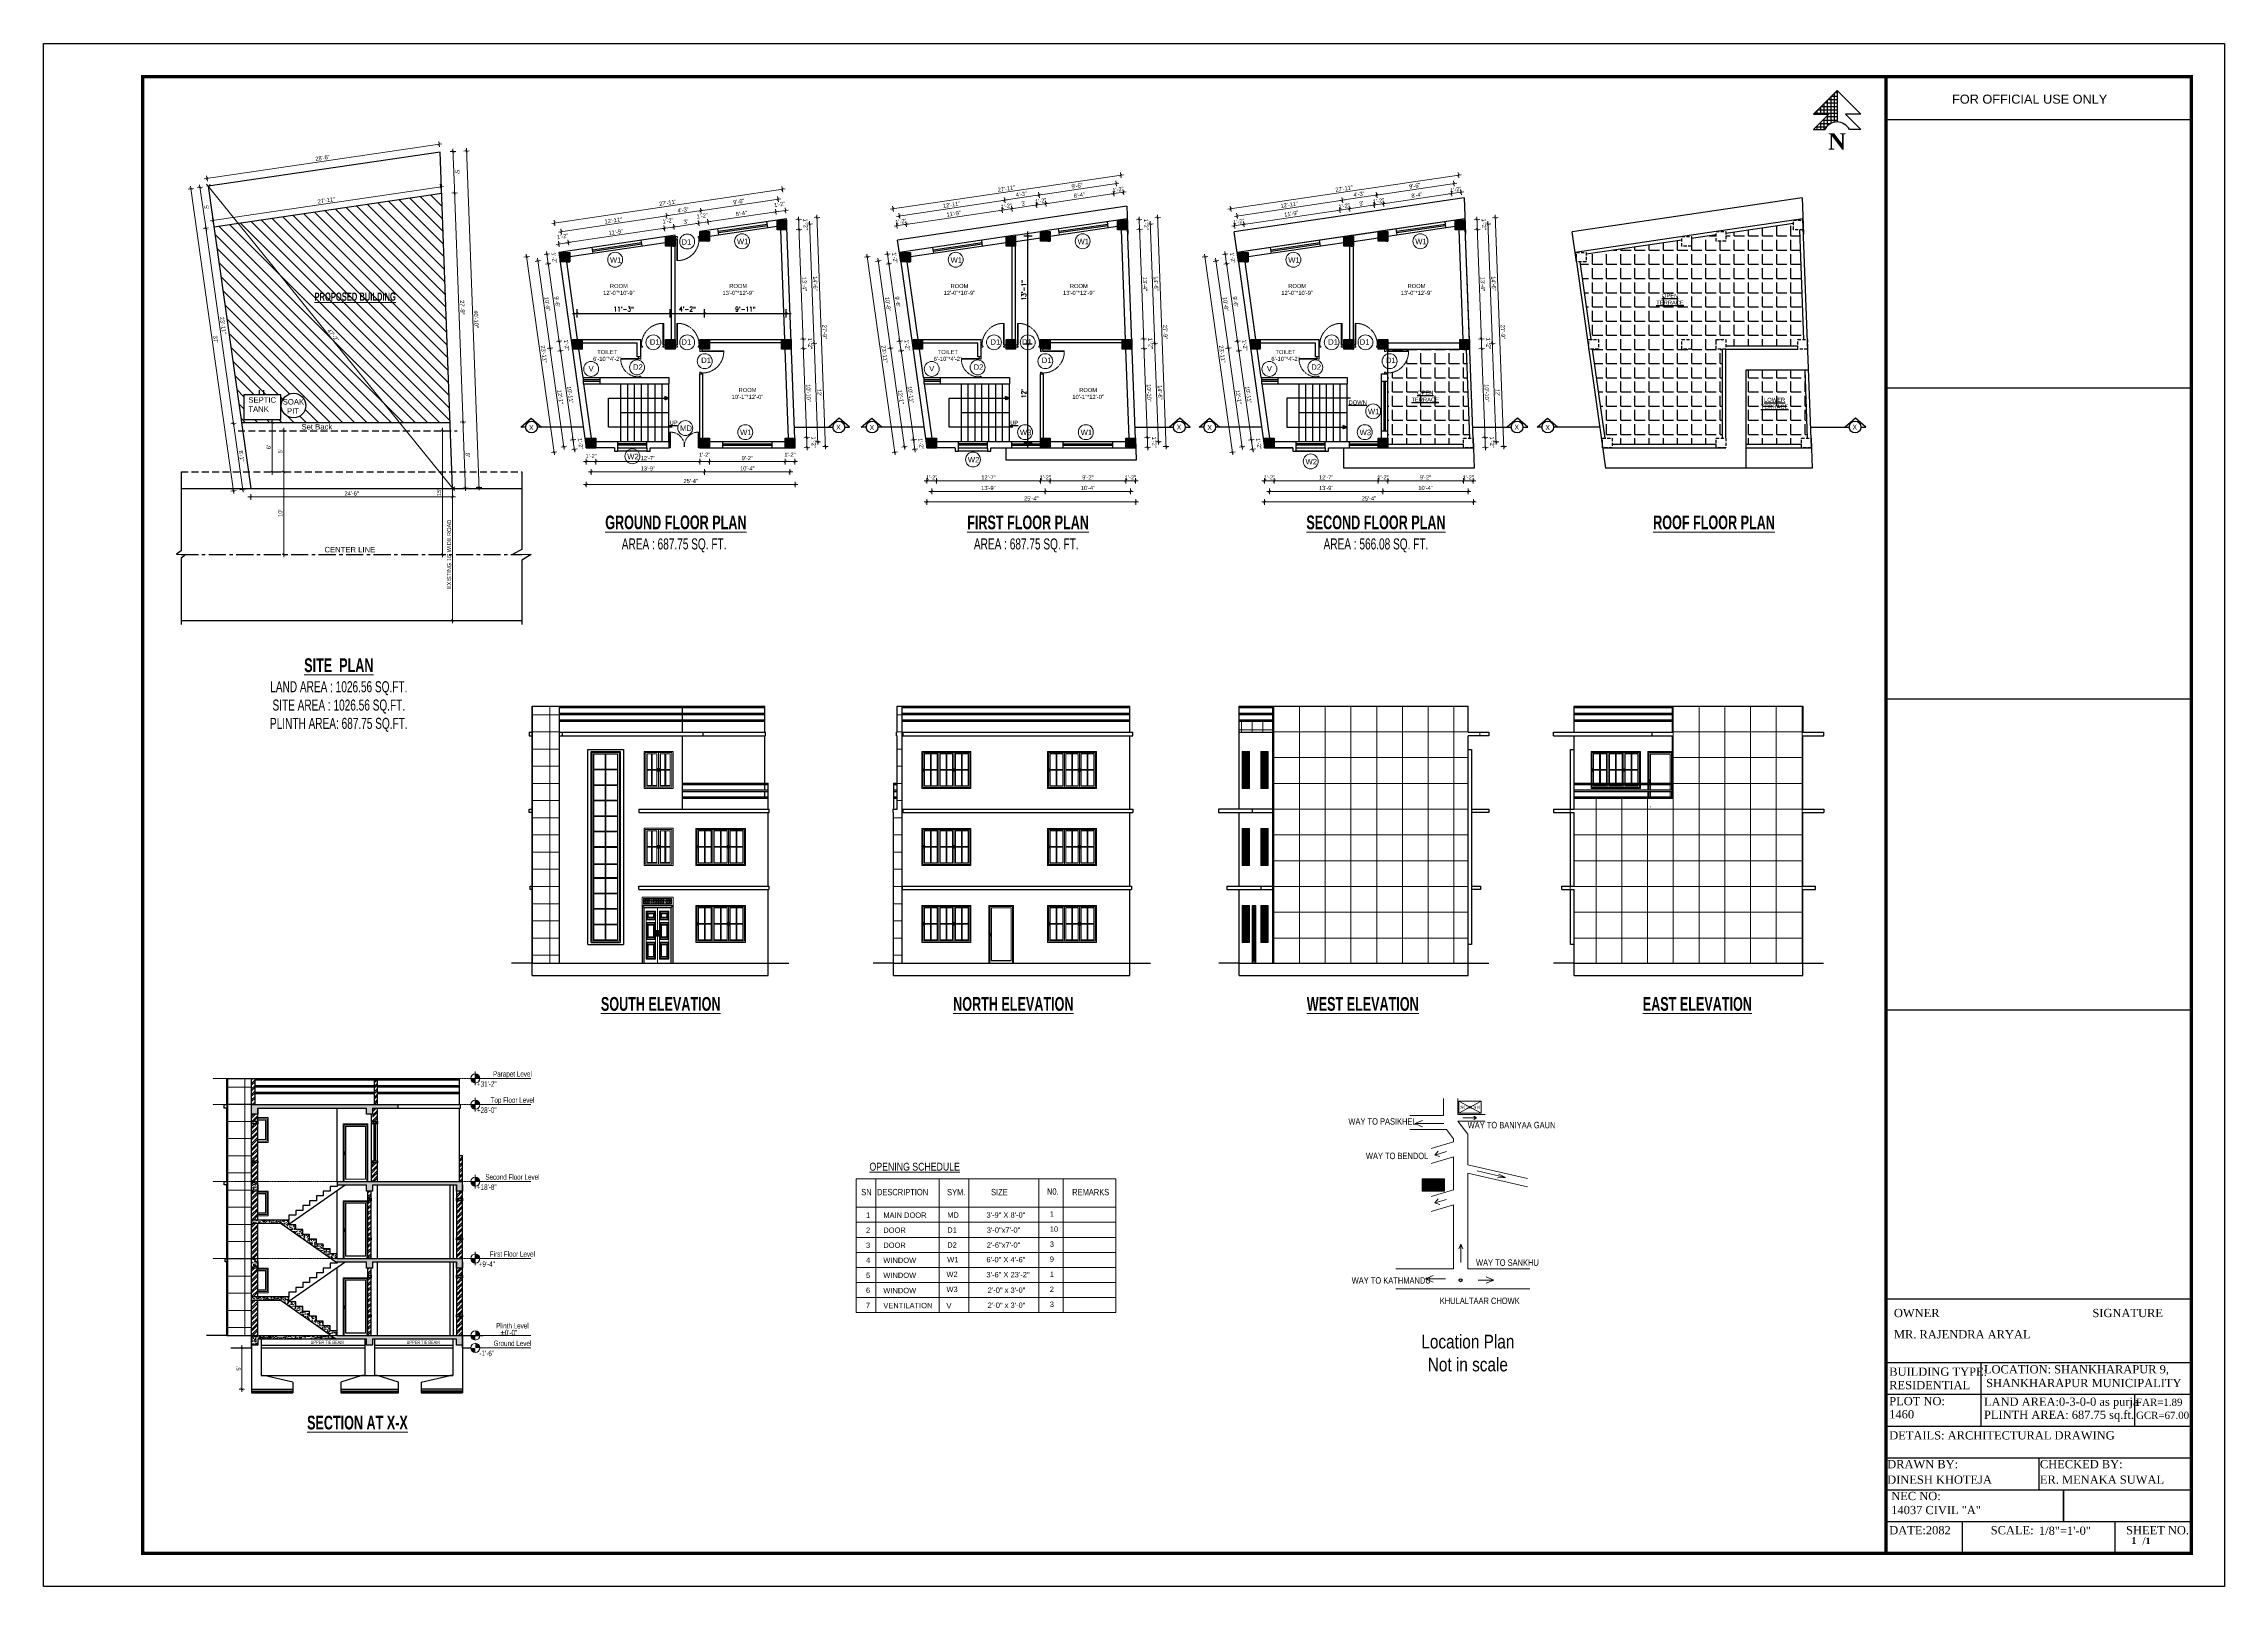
# Model space of a CAD drawing. Header units: inches. Extents: x -9998782 to 66725, y -6520505 to 8308.
# Drawn here: x -5000150 to -4996975, y -3262045 to -3259800 of the extents above; entities that cross this region are included whole.
import ezdxf

# ---------------------------------------------------------------- set-up
doc = ezdxf.new("R2010")
doc.units = ezdxf.units.IN
doc.header["$LTSCALE"] = 2
doc.header["$MEASUREMENT"] = 0
doc.header["$PDMODE"] = 34
for name, pattern in [('ACAD_ISO02W100', [15, 12, -3]), ('CENTER', [2, 1.25, -0.25, 0.25, -0.25]), ('HIDDEN', [0.375, 0.25, -0.125])]:
    doc.linetypes.add(name, pattern=pattern)
doc.layers.get('0').update_dxf_attribs({"linetype": 'CONTINUOUS'})
doc.layers.get('DEFPOINTS').update_dxf_attribs({"color": 141, "linetype": 'CONTINUOUS'})
for name, color, linetype, lineweight in [('1', 7, 'CONTINUOUS', 13), ('A-WALL', 5, 'CONTINUOUS', 35), ('annotate', 7, 'CONTINUOUS', 9), ('Annotate-Bold.w', 187, 'CONTINUOUS', 18), ('Annotate-Lite.w', 177, 'CONTINUOUS', 9), ('DIM 1-100', 4, 'CONTINUOUS', 13), ('dimension', 160, 'CONTINUOUS', 15), ('dimentions', 5, 'CONTINUOUS', 9), ('door', 20, 'CONTINUOUS', 35), ('Door-Window', 47, 'CONTINUOUS', 15), ('Door-Window.w', 4, 'CONTINUOUS', 15), ('F-FURNITURE', 30, 'CONTINUOUS', 13), ('HACTH', 253, 'CONTINUOUS', 5), ('HATCH', 60, 'ACAD_ISO02W100', 13), ('OUTLINE', 1, 'CONTINUOUS', 25), ('REN', 242, 'CONTINUOUS', 30), ('steps', 253, 'CONTINUOUS', 20), ('TEXT', 181, 'CONTINUOUS', 25), ('Text 0.200', 122, 'CONTINUOUS', 20), ('Text-100.w', 254, 'CONTINUOUS', 9), ('TEXTLAYER', 7, 'CONTINUOUS', 18), ('Toilet', 7, 'CONTINUOUS', 25), ('window', 4, 'CONTINUOUS', 13)]:
    doc.layers.add(name, color=color, linetype=linetype, lineweight=lineweight)
for name, color, linetype in [('A-Hatch', 7, 'CONTINUOUS'), ('DIM', 5, 'CONTINUOUS'), ('furniture', 31, 'CONTINUOUS'), ('WAll', 20, 'CONTINUOUS')]:
    doc.layers.add(name, color=color, linetype=linetype)
doc.styles.add('ARAIL', font='ARIALN.TTF')
doc.styles.add('Arial', font='arial.ttf', dxfattribs={"width": 0.8, "height": 12})
doc.styles.add('arial.', font='arial.ttf')
doc.styles.add('DIM', font='arial.ttf', dxfattribs={"width": 0.8})
doc.styles.add('gaurav', font='arial.ttf')
doc.styles.add('Lettring Text', font='arial.ttf')
doc.styles.add('ordinary', font='times.ttf')
doc.styles.add('ROMANS', font='Romans.shx', dxfattribs={"width": 0.8})
doc.styles.add('S-111', font='tahoma.ttf', dxfattribs={"height": 8})
doc.styles.get("Standard").update_dxf_attribs({"font": 'ARIALN.TTF'})
doc.styles.add('TAHOMA', font='tahoma.ttf', dxfattribs={"height": 9})
doc.styles.add('Text', font='GOTHIC.TTF', dxfattribs={"height": 6})
doc.styles.add('times new roman', font='times.ttf', dxfattribs={"height": 7})
doc.styles.add('titles', font='arial.ttf')
doc.dimstyles.new('1 by 96', dxfattribs={"dimtxt": 6, "dimasz": 4, "dimexe": 4, "dimexo": 4, "dimgap": 2, "dimtad": 1, "dimdec": 0, "dimzin": 0, "dimdsep": 46, "dimlunit": 4, "dimtxsty": 'Standard', "dimblk": 'ARCHTICK', "dimcen": 0, "dimdle": 4, "dimadec": 0, "dimazin": 0, "dimtfac": 1, "dimtdec": 0, "dimtix": 1, "dimtofl": 0, "dimtmove": 1, "dimatfit": 3, "dimldrblk": 'ARCHTICK', "dimfxl": 4, "dimfxlon": 1, "dimtolj": 1, "dimtzin": 0, "dimlwd": -1, "dimlwe": -1, "dimarcsym": 0})
doc.dimstyles.new('8 SCALE', dxfattribs={"dimscale": 0, "dimtxt": 7, "dimasz": 6, "dimexe": 6, "dimexo": 2, "dimgap": 2, "dimtad": 1, "dimdec": 0, "dimzin": 0, "dimdsep": 46, "dimlunit": 4, "dimtxsty": 'ROMANS', "dimblk": 'DOTSMALL', "dimcen": 0, "dimdle": 7, "dimclrd": 8, "dimclre": 8, "dimclrt": 3, "dimadec": 0, "dimazin": 0, "dimtfac": 1, "dimtdec": 0, "dimtofl": 0, "dimtmove": 2, "dimatfit": 3, "dimfxl": 6, "dimfxlon": 1, "dimtolj": 1, "dimtzin": 0, "dimarcsym": 0})
doc.dimstyles.new('Copy of Standard', dxfattribs={"dimtxt": 6, "dimasz": 2.875, "dimexe": 2, "dimexo": 4, "dimgap": 2, "dimtad": 1, "dimdec": 0, "dimrnd": 1, "dimzin": 0, "dimdsep": 46, "dimlunit": 4, "dimtxsty": 'Lettring Text', "dimcen": 0.1, "dimclrd": 7, "dimclre": 7, "dimclrt": 7, "dimazin": 0, "dimtfac": 0.645, "dimtdec": 0, "dimtmove": 1, "dimatfit": 0, "dimfxl": 3, "dimfxlon": 1, "dimtfillclr": 256, "dimtolj": 1, "dimtzin": 0, "dimlwd": -1, "dimlwe": -1, "dimarcsym": 2})
doc.dimstyles.new("S-2'", dxfattribs={"dimscale": 96, "dimtxt": 9, "dimasz": 0.003, "dimexe": 0.09375, "dimexo": 0.09375, "dimgap": 0.0625, "dimtad": 1, "dimdec": 0, "dimlfac": 0.25, "dimzin": 3, "dimdsep": 46, "dimlunit": 3, "dimtxsty": 'S-111', "dimblk": 'S', "dimcen": 0.09375, "dimdle": 0.09375, "dimse1": 1, "dimse2": 1, "dimadec": 0, "dimazin": 1, "dimtfac": 1, "dimtdec": 0, "dimtix": 1, "dimtmove": 0, "dimatfit": 3, "dimldrblk": 'DOTSMALL', "dimfxl": 1, "dimtolj": 1, "dimtzin": 1, "dimarcsym": 0})
doc.dimstyles.get("Standard").update_dxf_attribs({"dimtxt": 0.18, "dimasz": 0.18, "dimexe": 0.18, "dimexo": 0.0625, "dimgap": 0.09, "dimtad": 0, "dimtih": 1, "dimtoh": 1, "dimdec": 4, "dimzin": 0, "dimdsep": 46, "dimtxsty": 'Standard', "dimcen": 0.09, "dimadec": 0, "dimazin": 0, "dimtfac": 1, "dimtdec": 4, "dimtofl": 0, "dimtmove": 0, "dimatfit": 3, "dimfxl": 1, "dimtolj": 1, "dimtzin": 0, "dimarcsym": 0})
pattern_1 = [(0, (9937.63, 2135.266), (0, 20.625), [15, -5.625]), (90, (9937.63, 2135.266), (-20.625, 1e-15), [15, -5.625])]
pattern_2 = [(50, (2368.269, 1456.77), (7.172601826, -0.62752135), [0.75, -8.25]), (355, (2368.269, 1456.77), (-1.387513336, 7.521921337), [0.6, -6.6]), (100.45144446, (2368.8665, 1456.718), (5.785088467, 6.89439991), [0.63740192, -7.01142112]), (46.1842, (2368.269, 1458.77), (10.672413307, -1.655192808), [1.125, -12.375]), (96.63563549, (2369.158, 1458.632), (9.346619457, 9.741186008), [0.95610342, -10.5171376]), (351.184164, (2368.269, 1458.77), (9.34661945, 9.741186003), [0.9, -9.90000001]), (21, (2369.269, 1458.27), (5.969070521, -4.0261889067), [0.75, -8.25]), (326, (2369.269, 1458.27), (2.433153319, 7.2515004505), [0.6, -6.6]), (71.45144474, (2369.766, 1457.9346), (8.402223767, 3.225311528), [0.6374019, -7.01142112]), (37.5, (2368.2688, 1456.77), (0.1215985532, 3.3289385383), [0, -6.52, 0, -6.7, 0, -6.625]), (7.5, (2368.2688, 1456.77), (2.6306953744, 3.9441171188), [0, -3.82, 0, -6.37, 0, -2.525]), (327.5, (2366.0388, 1456.77), (5.3382243617, -0.2255487173), [0, -2.5, 0, -7.8, 0, -10.35]), (317.5, (2365.0388, 1456.77), (5.8318616934, 1.0010498233), [0, -3.25, 0, -5.18, 0, -7.35])]
pattern_3 = [(90, (2368.27, 1456.77), (-25, 0), []), (180, (2368.27, 1456.77), (-4e-15, -25), [])]
pattern_4 = [(45, (2368.269, 1456.77), (-3.977475644, 3.977475644), []), (45, (2370.9204, 1456.77), (-3.977475644, 3.977475644), [])]
pattern_5 = [(90, (-3680.62, 0), (-12.5, 0), [])]

# ---------------------------------------------------------------- blocks, each defined once
blk = doc.blocks.new('SDEGH')
at = {"layer": 'TEXT'}
h = blk.add_hatch(dxfattribs=at)
h.set_pattern_fill('NET', color=256, scale=40, style=0)
h.set_pattern_definition([(0, (43922.391, -13181.093), (0, 5), []), (90, (43922.391, -13181.093), (-5, 3e-16), [])])
h.paths.add_polyline_path([(52300.8, -9226.1), (52266.3, -9260.6), (52288.8, -9260.6), (52266.3, -9283.1), (52282.8, -9283.1, -0.284572), (52300.8, -9272)])
blk.add_line((52300.8, -9226.1), (52300.8, -9272), dxfattribs=at)
at = {"layer": 'WAll'}
for p, q in [((52266.3, -9260.6), (52300.8, -9226.1)), ((52335.4, -9260.6), (52300.8, -9226.1)), ((52266.3, -9260.6), (52288.8, -9260.6)), ((52266.3, -9283.1), (52288.8, -9260.6)), ((52335.4, -9260.6), (52312.9, -9260.6)), ((52335.4, -9283.1), (52312.9, -9260.6)), ((52266.3, -9283.1), (52282.8, -9283.1)), ((52335.4, -9283.1), (52318.8, -9283.1))]:
    blk.add_line(p, q, dxfattribs=at)
blk.add_arc((52300.8, -9292), 20.1, 26.4605, 153.5395, dxfattribs=at)
at = {"layer": 'DEFPOINTS', "insert": (52287.7, -9288.2), "char_height": 24, "width": 23.16, "attachment_point": 1}
blk.add_mtext('{\\fTimes New Roman|b1|i0|c0|p18;N}', dxfattribs=at)
blk = doc.blocks.new('3-0')
at = {"ltscale": 3}
for p, q in [((11063, 10097.7), (11066, 10099.9)), ((11065.3, 10097.8), (11066.7, 10098.9)), ((11066, 10099.9), (11066.7, 10098.9)), ((11063, 10097.7), (11064.5, 10095.7)), ((11066, 10096.8), (11064.5, 10095.7)), ((11066, 10096.8), (11065.3, 10097.8)), ((11084, 10073), (11082.6, 10071.9)), ((11082.6, 10071.9), (11084.8, 10069)), ((11084, 10073), (11084.8, 10072)), ((11084.8, 10072), (11086.2, 10073.2)), ((11084.8, 10069), (11087.7, 10071.2)), ((11085.5, 10074.1), (11110.3, 10093)), ((11086.2, 10073.2), (11085.5, 10074.1)), ((11086.2, 10073.2), (11111, 10092)), ((11087.7, 10071.2), (11086.2, 10073.2)), ((11111, 10092), (11110.3, 10093))]:
    blk.add_line(p, q, dxfattribs=at)
at = {"layer": 'Door-Window.w', "color": 9, "linetype": 'HIDDEN', "lineweight": 18}
blk.add_arc((11085.5, 10074.1), 31.2, 37.1906, 127.1465, dxfattribs=at)
blk = doc.blocks.new('FDFDRE')
at = {"ltscale": 3}
for p, q in [((165701.1, -58637.8), (165701.1, -58641.5)), ((165704.8, -58637.8), (165701.1, -58637.8)), ((165701.1, -58641.5), (165703.6, -58641.5)), ((165703.6, -58641.5), (165703.5, -58672.6)), ((165703.5, -58672.6), (165704.8, -58672.7)), ((165704.8, -58639.7), (165703.6, -58639.7)), ((165703.6, -58639.7), (165703.6, -58641.5)), ((165703.6, -58641.5), (165704.8, -58641.5)), ((165704.8, -58639.7), (165704.8, -58637.8)), ((165704.8, -58641.5), (165704.8, -58672.7)), ((165767, -58639.7), (165767, -58637.8)), ((165767, -58637.8), (165770.6, -58637.8)), ((165767, -58639.7), (165768.2, -58639.7)), ((165767, -58641.5), (165767, -58672.7)), ((165768.2, -58641.5), (165767, -58641.5)), ((165768.2, -58672.6), (165767, -58672.7)), ((165768.2, -58639.7), (165768.2, -58641.5)), ((165770.7, -58641.5), (165768.2, -58641.5)), ((165768.2, -58641.5), (165768.2, -58672.6)), ((165770.6, -58637.8), (165770.7, -58641.5))]:
    blk.add_line(p, q, dxfattribs=at)
at = {"layer": 'Door-Window.w', "color": 9, "linetype": 'HIDDEN', "lineweight": 18}
for centre, start, end in [((165704.8, -58641.5), 269.9618, 3.3835), ((165767, -58641.5), 176.6165, 270.0382)]:
    blk.add_arc(centre, 31.2, start, end, dxfattribs=at)
blk = doc.blocks.new('_ArchTick')
at = {"color": 0, "linetype": 'ByBlock', "const_width": 0.15}
blk.add_lwpolyline([(-0.5, -0.5), (0.5, 0.5)], dxfattribs=at)
blk = doc.blocks.new('*D293')
at = {"layer": 'DEFPOINTS', "color": 0, "ltscale": 0.5}
for p in [(-4999359.7, -3260387.8), (-4999345.7, -3260387.8), (-4999345.7, -3260408.1)]:
    blk.add_point(p, dxfattribs=at)
at = {"layer": 'DIM 1-100', "color": 0, "ltscale": 0.5}
for p, q in [((-4999363.7, -3260408.1), (-4999341.7, -3260408.1)), ((-4999359.7, -3260404.1), (-4999359.7, -3260412.1)), ((-4999345.7, -3260404.1), (-4999345.7, -3260412.1))]:
    blk.add_line(p, q, dxfattribs=at)
at = {"layer": 'DIM 1-100', "color": 0, "ltscale": 0.5, "xscale": 4, "yscale": 4, "zscale": 4, "rotation": 180}
blk.add_blockref('_ArchTick', (-4999359.7, -3260408.1), dxfattribs=at)
at = {"layer": 'DIM 1-100', "color": 0, "ltscale": 0.5, "xscale": 4, "yscale": 4, "zscale": 4}
blk.add_blockref('_ArchTick', (-4999345.7, -3260408.1), dxfattribs=at)
at = {"layer": 'DIM 1-100', "color": 0, "ltscale": 0.5, "insert": (-4999352.7, -3260400), "char_height": 6, "attachment_point": 5}
blk.add_mtext('\\A1;1\'-2"', dxfattribs=at)
blk = doc.blocks.new('*D294')
at = {"layer": 'DEFPOINTS', "color": 0, "ltscale": 0.5}
for p in [(-4999345.7, -3260387.8), (-4999194.4, -3260387.8), (-4999194.4, -3260408.1)]:
    blk.add_point(p, dxfattribs=at)
at = {"layer": 'DIM 1-100', "color": 0, "ltscale": 0.5}
for p, q in [((-4999349.7, -3260408.1), (-4999190.4, -3260408.1)), ((-4999345.7, -3260404.1), (-4999345.7, -3260412.1)), ((-4999194.4, -3260404.1), (-4999194.4, -3260412.1))]:
    blk.add_line(p, q, dxfattribs=at)
at = {"layer": 'DIM 1-100', "color": 0, "ltscale": 0.5, "xscale": 4, "yscale": 4, "zscale": 4, "rotation": 180}
blk.add_blockref('_ArchTick', (-4999345.7, -3260408.1), dxfattribs=at)
at = {"layer": 'DIM 1-100', "color": 0, "ltscale": 0.5, "xscale": 4, "yscale": 4, "zscale": 4}
blk.add_blockref('_ArchTick', (-4999194.4, -3260408.1), dxfattribs=at)
at = {"layer": 'DIM 1-100', "color": 0, "ltscale": 0.5, "insert": (-4999270.1, -3260403.1), "char_height": 6, "attachment_point": 5}
blk.add_mtext('\\A1;12\'-7"', dxfattribs=at)
blk = doc.blocks.new('*D295')
at = {"layer": 'DEFPOINTS', "color": 0, "ltscale": 0.5}
for p in [(-4999194.4, -3260387.8), (-4999180.4, -3260387.8), (-4999180.4, -3260408.1)]:
    blk.add_point(p, dxfattribs=at)
at = {"layer": 'DIM 1-100', "color": 0, "ltscale": 0.5}
for p, q in [((-4999198.4, -3260408.1), (-4999176.4, -3260408.1)), ((-4999194.4, -3260404.1), (-4999194.4, -3260412.1)), ((-4999180.4, -3260404.1), (-4999180.4, -3260412.1))]:
    blk.add_line(p, q, dxfattribs=at)
at = {"layer": 'DIM 1-100', "color": 0, "ltscale": 0.5, "xscale": 4, "yscale": 4, "zscale": 4, "rotation": 180}
blk.add_blockref('_ArchTick', (-4999194.4, -3260408.1), dxfattribs=at)
at = {"layer": 'DIM 1-100', "color": 0, "ltscale": 0.5, "xscale": 4, "yscale": 4, "zscale": 4}
blk.add_blockref('_ArchTick', (-4999180.4, -3260408.1), dxfattribs=at)
at = {"layer": 'DIM 1-100', "color": 0, "ltscale": 0.5, "insert": (-4999187.4, -3260398), "char_height": 6, "attachment_point": 5}
blk.add_mtext('\\A1;1\'-2"', dxfattribs=at)
blk = doc.blocks.new('*D296')
at = {"layer": 'DEFPOINTS', "color": 0, "ltscale": 0.5}
for p in [(-4999180.4, -3260387.8), (-4999070.2, -3260387.8), (-4999070.2, -3260408.1)]:
    blk.add_point(p, dxfattribs=at)
at = {"layer": 'DIM 1-100', "color": 0, "ltscale": 0.5}
for p, q in [((-4999184.4, -3260408.1), (-4999066.2, -3260408.1)), ((-4999180.4, -3260404.1), (-4999180.4, -3260412.1)), ((-4999070.2, -3260404.1), (-4999070.2, -3260412.1))]:
    blk.add_line(p, q, dxfattribs=at)
at = {"layer": 'DIM 1-100', "color": 0, "ltscale": 0.5, "xscale": 4, "yscale": 4, "zscale": 4, "rotation": 180}
blk.add_blockref('_ArchTick', (-4999180.4, -3260408.1), dxfattribs=at)
at = {"layer": 'DIM 1-100', "color": 0, "ltscale": 0.5, "xscale": 4, "yscale": 4, "zscale": 4}
blk.add_blockref('_ArchTick', (-4999070.2, -3260408.1), dxfattribs=at)
at = {"layer": 'DIM 1-100', "color": 0, "ltscale": 0.5, "insert": (-4999125.3, -3260403), "char_height": 6, "attachment_point": 5}
blk.add_mtext('\\A1;9\'-2"', dxfattribs=at)
blk = doc.blocks.new('*D287')
at = {"layer": 'DEFPOINTS', "color": 0, "ltscale": 0.5}
for p in [(-4999070.2, -3260387.8), (-4999056.2, -3260387.8), (-4999056.2, -3260408.1)]:
    blk.add_point(p, dxfattribs=at)
at = {"layer": 'DIM 1-100', "color": 0, "ltscale": 0.5}
for p, q in [((-4999074.2, -3260408.1), (-4999052.2, -3260408.1)), ((-4999070.2, -3260404.1), (-4999070.2, -3260412.1)), ((-4999056.2, -3260404.1), (-4999056.2, -3260412.1))]:
    blk.add_line(p, q, dxfattribs=at)
at = {"layer": 'DIM 1-100', "color": 0, "ltscale": 0.5, "xscale": 4, "yscale": 4, "zscale": 4, "rotation": 180}
blk.add_blockref('_ArchTick', (-4999070.2, -3260408.1), dxfattribs=at)
at = {"layer": 'DIM 1-100', "color": 0, "ltscale": 0.5, "xscale": 4, "yscale": 4, "zscale": 4}
blk.add_blockref('_ArchTick', (-4999056.2, -3260408.1), dxfattribs=at)
at = {"layer": 'DIM 1-100', "color": 0, "ltscale": 0.5, "insert": (-4999063.2, -3260398), "char_height": 6, "attachment_point": 5}
blk.add_mtext('\\A1;1\'-2"', dxfattribs=at)
blk = doc.blocks.new('*D288')
at = {"layer": 'DEFPOINTS', "color": 0, "ltscale": 0.5}
for p in [(-4999415.2, -3260120), (-4999397.8, -3260117.6), (-4999379.9, -3260230.3)]:
    blk.add_point(p, dxfattribs=at)
at = {"layer": 'DIM 1-100', "color": 0, "ltscale": 0.5}
for p, q in [((-4999411.2, -3260119.5), (-4999419.1, -3260120.6)), ((-4999398.7, -3260237), (-4999415.7, -3260116.1)), ((-4999395.3, -3260232.5), (-4999403.2, -3260233.6))]:
    blk.add_line(p, q, dxfattribs=at)
at = {"layer": 'DIM 1-100', "color": 0, "ltscale": 0.5, "xscale": 4, "yscale": 4, "zscale": 4}
for p, rotation in [((-4999415.2, -3260120), 98.01894551890366), ((-4999399.2, -3260233), 278.0189455189036)]:
    blk.add_blockref('_ArchTick', p, dxfattribs=dict(at, rotation=rotation))
at = {"layer": 'DIM 1-100', "color": 0, "ltscale": 0.5, "insert": (-4999402.2, -3260175.8), "char_height": 6, "attachment_point": 5, "rotation": 278.0189}
blk.add_mtext('\\A1;9\'-6"', dxfattribs=at)
blk = doc.blocks.new('*D289')
at = {"layer": 'DEFPOINTS', "color": 0, "ltscale": 0.5}
for p in [(-4999417.1, -3260106.3), (-4999397.8, -3260103.6), (-4999397.8, -3260117.6)]:
    blk.add_point(p, dxfattribs=at)
at = {"layer": 'DIM 1-100', "color": 0, "ltscale": 0.5}
for p, q in [((-4999413.1, -3260105.7), (-4999421, -3260106.8)), ((-4999414.6, -3260124), (-4999417.6, -3260102.3)), ((-4999411.2, -3260119.5), (-4999419.1, -3260120.6))]:
    blk.add_line(p, q, dxfattribs=at)
at = {"layer": 'DIM 1-100', "color": 0, "ltscale": 0.5, "xscale": 4, "yscale": 4, "zscale": 4}
for p, rotation in [((-4999417.1, -3260106.3), 98.01894551890366), ((-4999415.2, -3260120), 278.0189455189036)]:
    blk.add_blockref('_ArchTick', p, dxfattribs=dict(at, rotation=rotation))
at = {"layer": 'DIM 1-100', "color": 0, "ltscale": 0.5, "insert": (-4999406.2, -3260111.7), "char_height": 6, "attachment_point": 5, "rotation": 278.0189}
blk.add_mtext('\\A1;1\'-2"', dxfattribs=at)
blk = doc.blocks.new('*D290')
at = {"layer": 'DEFPOINTS', "color": 0, "ltscale": 0.5}
for p in [(-4999379.9, -3260230.3), (-4999397.3, -3260246.8), (-4999379.9, -3260244.3)]:
    blk.add_point(p, dxfattribs=at)
at = {"layer": 'DIM 1-100', "color": 0, "ltscale": 0.5}
for p, q in [((-4999395.3, -3260232.5), (-4999403.2, -3260233.6)), ((-4999399.8, -3260229.1), (-4999396.7, -3260250.7)), ((-4999393.3, -3260246.2), (-4999401.3, -3260247.3))]:
    blk.add_line(p, q, dxfattribs=at)
at = {"layer": 'DIM 1-100', "color": 0, "ltscale": 0.5, "xscale": 4, "yscale": 4, "zscale": 4}
for p, rotation in [((-4999399.2, -3260233), 98.01894551890366), ((-4999397.3, -3260246.8), 278.0189455189036)]:
    blk.add_blockref('_ArchTick', p, dxfattribs=dict(at, rotation=rotation))
at = {"layer": 'DIM 1-100', "color": 0, "ltscale": 0.5, "insert": (-4999388.3, -3260238.5), "char_height": 6, "attachment_point": 5, "rotation": 278.0189}
blk.add_mtext('\\A1;1\'-2"', dxfattribs=at)
blk = doc.blocks.new('*D291')
at = {"layer": 'DEFPOINTS', "color": 0, "ltscale": 0.5}
for p in [(-4999379.9, -3260244.3), (-4999379, -3260376.5), (-4999359.7, -3260373.8)]:
    blk.add_point(p, dxfattribs=at)
at = {"layer": 'DIM 1-100', "color": 0, "ltscale": 0.5}
for p, q in [((-4999393.3, -3260246.2), (-4999401.3, -3260247.3)), ((-4999397.9, -3260242.8), (-4999378.5, -3260380.5)), ((-4999375.1, -3260376), (-4999383, -3260377.1))]:
    blk.add_line(p, q, dxfattribs=at)
at = {"layer": 'DIM 1-100', "color": 0, "ltscale": 0.5, "xscale": 4, "yscale": 4, "zscale": 4}
for p, rotation in [((-4999397.3, -3260246.8), 98.01894551890366), ((-4999379, -3260376.5), 278.0189455189036)]:
    blk.add_blockref('_ArchTick', p, dxfattribs=dict(at, rotation=rotation))
at = {"layer": 'DIM 1-100', "color": 0, "ltscale": 0.5, "insert": (-4999383.1, -3260310.9), "char_height": 6, "attachment_point": 5, "rotation": 278.0189}
blk.add_mtext('\\A1;10\'-11"', dxfattribs=at)
blk = doc.blocks.new('*D292')
at = {"layer": 'DEFPOINTS', "color": 0, "ltscale": 0.5}
for p in [(-4999377.1, -3260390.3), (-4999359.7, -3260373.8), (-4999359.7, -3260387.8)]:
    blk.add_point(p, dxfattribs=at)
at = {"layer": 'DIM 1-100', "color": 0, "ltscale": 0.5}
for p, q in [((-4999375.1, -3260376), (-4999383, -3260377.1)), ((-4999373.1, -3260389.7), (-4999381, -3260390.8)), ((-4999379.6, -3260372.6), (-4999376.5, -3260394.2))]:
    blk.add_line(p, q, dxfattribs=at)
at = {"layer": 'DIM 1-100', "color": 0, "ltscale": 0.5, "xscale": 4, "yscale": 4, "zscale": 4}
for p, rotation in [((-4999379, -3260376.5), 98.01894551890366), ((-4999377.1, -3260390.3), 278.0189455189036)]:
    blk.add_blockref('_ArchTick', p, dxfattribs=dict(at, rotation=rotation))
at = {"layer": 'DIM 1-100', "color": 0, "ltscale": 0.5, "insert": (-4999368.1, -3260382), "char_height": 6, "attachment_point": 5, "rotation": 278.0189}
blk.add_mtext('\\A1;1\'-2"', dxfattribs=at)
blk = doc.blocks.new('*D297')
at = {"layer": 'DEFPOINTS', "color": 0, "ltscale": 0.5}
for p in [(-4999412.5, -3260242.9), (-4999372.9, -3260237.3), (-4999352.7, -3260380.8)]:
    blk.add_point(p, dxfattribs=at)
at = {"layer": 'DIM 1-100', "color": 0, "ltscale": 0.5}
for p, q in [((-4999408.6, -3260242.3), (-4999416.5, -3260243.4)), ((-4999391.8, -3260390.3), (-4999413.1, -3260238.9)), ((-4999388.3, -3260385.8), (-4999396.3, -3260386.9))]:
    blk.add_line(p, q, dxfattribs=at)
at = {"layer": 'DIM 1-100', "color": 0, "ltscale": 0.5, "xscale": 4, "yscale": 4, "zscale": 4}
for p, rotation in [((-4999412.5, -3260242.9), 98.01894551876403), ((-4999392.3, -3260386.4), 278.018945518764)]:
    blk.add_blockref('_ArchTick', p, dxfattribs=dict(at, rotation=rotation))
at = {"layer": 'DIM 1-100', "color": 0, "ltscale": 0.5, "insert": (-4999397.5, -3260313.9), "char_height": 6, "attachment_point": 5, "rotation": 278.0189}
blk.add_mtext('\\A1;12\'-1"', dxfattribs=at)
blk = doc.blocks.new('*D298')
at = {"layer": 'DEFPOINTS', "color": 0, "ltscale": 0.5}
for p in [(-4999430.4, -3260116.1), (-4999390.8, -3260110.6), (-4999372.9, -3260237.3)]:
    blk.add_point(p, dxfattribs=at)
at = {"layer": 'DIM 1-100', "color": 0, "ltscale": 0.5}
for p, q in [((-4999426.4, -3260115.6), (-4999434.3, -3260116.7)), ((-4999412, -3260246.8), (-4999430.9, -3260112.2)), ((-4999408.6, -3260242.3), (-4999416.5, -3260243.4))]:
    blk.add_line(p, q, dxfattribs=at)
at = {"layer": 'DIM 1-100', "color": 0, "ltscale": 0.5, "xscale": 4, "yscale": 4, "zscale": 4}
for p, rotation in [((-4999430.4, -3260116.1), 98.01894551879843), ((-4999412.5, -3260242.9), 278.0189455187984)]:
    blk.add_blockref('_ArchTick', p, dxfattribs=dict(at, rotation=rotation))
at = {"layer": 'DIM 1-100', "color": 0, "ltscale": 0.5, "insert": (-4999416.4, -3260178.8), "char_height": 6, "attachment_point": 5, "rotation": 278.0189}
blk.add_mtext('\\A1;10\'-8"', dxfattribs=at)
blk = doc.blocks.new('*D299')
at = {"layer": 'DEFPOINTS', "color": 0, "ltscale": 0.5}
for p in [(-4999399.7, -3260103.6), (-4999406.4, -3260394.4), (-4999359.7, -3260387.8)]:
    blk.add_point(p, dxfattribs=at)
at = {"layer": 'DIM 1-100', "color": 0, "ltscale": 0.5}
for p, q in [((-4999442.4, -3260109.6), (-4999450.4, -3260110.7)), ((-4999447, -3260106.2), (-4999405.8, -3260398.3)), ((-4999402.4, -3260393.8), (-4999410.3, -3260394.9))]:
    blk.add_line(p, q, dxfattribs=at)
at = {"layer": 'DIM 1-100', "color": 0, "ltscale": 0.5, "xscale": 4, "yscale": 4, "zscale": 4}
for p, rotation in [((-4999446.4, -3260110.1), 98.01894551889016), ((-4999406.4, -3260394.4), 278.0189455188902)]:
    blk.add_blockref('_ArchTick', p, dxfattribs=dict(at, rotation=rotation))
at = {"layer": 'DIM 1-100', "color": 0, "ltscale": 0.5, "insert": (-4999421.4, -3260251.6), "char_height": 6, "attachment_point": 5, "rotation": 278.0189}
blk.add_mtext('\\A1;23\'-11"', dxfattribs=at)
blk = doc.blocks.new('*D300')
at = {"layer": 'DEFPOINTS', "color": 0, "ltscale": 0.5}
for p in [(-4999352.7, -3260380.8), (-4999187.4, -3260380.8), (-4999187.4, -3260423.1)]:
    blk.add_point(p, dxfattribs=at)
at = {"layer": 'DIM 1-100', "color": 0, "ltscale": 0.5}
for p, q in [((-4999356.7, -3260423.1), (-4999183.4, -3260423.1)), ((-4999352.7, -3260419.1), (-4999352.7, -3260427.1)), ((-4999187.4, -3260419.1), (-4999187.4, -3260427.1))]:
    blk.add_line(p, q, dxfattribs=at)
at = {"layer": 'DIM 1-100', "color": 0, "ltscale": 0.5, "xscale": 4, "yscale": 4, "zscale": 4, "rotation": 180}
blk.add_blockref('_ArchTick', (-4999352.7, -3260423.1), dxfattribs=at)
at = {"layer": 'DIM 1-100', "color": 0, "ltscale": 0.5, "xscale": 4, "yscale": 4, "zscale": 4}
blk.add_blockref('_ArchTick', (-4999187.4, -3260423.1), dxfattribs=at)
at = {"layer": 'DIM 1-100', "color": 0, "ltscale": 0.5, "insert": (-4999270.1, -3260418), "char_height": 6, "attachment_point": 5}
blk.add_mtext('\\A1;13\'-9"', dxfattribs=at)
blk = doc.blocks.new('*D301')
at = {"layer": 'DEFPOINTS', "color": 0, "ltscale": 0.5}
for p in [(-4999187.4, -3260380.8), (-4999063.2, -3260380.8), (-4999063.2, -3260423.1)]:
    blk.add_point(p, dxfattribs=at)
at = {"layer": 'DIM 1-100', "color": 0, "ltscale": 0.5}
for p, q in [((-4999191.4, -3260423.1), (-4999059.2, -3260423.1)), ((-4999187.4, -3260419.1), (-4999187.4, -3260427.1)), ((-4999063.2, -3260419.1), (-4999063.2, -3260427.1))]:
    blk.add_line(p, q, dxfattribs=at)
at = {"layer": 'DIM 1-100', "color": 0, "ltscale": 0.5, "xscale": 4, "yscale": 4, "zscale": 4, "rotation": 180}
blk.add_blockref('_ArchTick', (-4999187.4, -3260423.1), dxfattribs=at)
at = {"layer": 'DIM 1-100', "color": 0, "ltscale": 0.5, "xscale": 4, "yscale": 4, "zscale": 4}
blk.add_blockref('_ArchTick', (-4999063.2, -3260423.1), dxfattribs=at)
at = {"layer": 'DIM 1-100', "color": 0, "ltscale": 0.5, "insert": (-4999125.3, -3260418), "char_height": 6, "attachment_point": 5}
blk.add_mtext('\\A1;10\'-4"', dxfattribs=at)
blk = doc.blocks.new('*D302')
at = {"layer": 'DEFPOINTS', "color": 0, "ltscale": 0.5}
for p in [(-4999359.7, -3260387.8), (-4999055.7, -3260387.8), (-4999055.7, -3260441.5)]:
    blk.add_point(p, dxfattribs=at)
at = {"layer": 'DIM 1-100', "color": 0, "ltscale": 0.5}
for p, q in [((-4999363.7, -3260441.5), (-4999051.7, -3260441.5)), ((-4999359.7, -3260437.5), (-4999359.7, -3260445.5)), ((-4999055.7, -3260437.5), (-4999055.7, -3260445.5))]:
    blk.add_line(p, q, dxfattribs=at)
at = {"layer": 'DIM 1-100', "color": 0, "ltscale": 0.5, "xscale": 4, "yscale": 4, "zscale": 4, "rotation": 180}
blk.add_blockref('_ArchTick', (-4999359.7, -3260441.5), dxfattribs=at)
at = {"layer": 'DIM 1-100', "color": 0, "ltscale": 0.5, "xscale": 4, "yscale": 4, "zscale": 4}
blk.add_blockref('_ArchTick', (-4999055.7, -3260441.5), dxfattribs=at)
at = {"layer": 'DIM 1-100', "color": 0, "ltscale": 0.5, "insert": (-4999207.7, -3260436.4), "char_height": 6, "attachment_point": 5}
blk.add_mtext('\\A1;25\'-4"', dxfattribs=at)
blk = doc.blocks.new('*D280')
at = {"layer": 'DEFPOINTS', "color": 0, "ltscale": 0.5}
for p in [(-4999056.2, -3260373.8), (-4999055.7, -3260387.8), (-4999038.9, -3260373.2)]:
    blk.add_point(p, dxfattribs=at)
at = {"layer": 'DIM 1-100', "color": 0, "ltscale": 0.5}
for p, q in [((-4999042.8, -3260373.3), (-4999034.9, -3260373)), ((-4999042.3, -3260387.3), (-4999034.3, -3260387)), ((-4999038.2, -3260391.2), (-4999039, -3260369.2))]:
    blk.add_line(p, q, dxfattribs=at)
at = {"layer": 'DIM 1-100', "color": 0, "ltscale": 0.5, "xscale": 4, "yscale": 4, "zscale": 4}
for p, rotation in [((-4999038.9, -3260373.2), 92.11435361987118), ((-4999038.3, -3260387.2), 272.1143536198712)]:
    blk.add_blockref('_ArchTick', p, dxfattribs=dict(at, rotation=rotation))
at = {"layer": 'DIM 1-100', "color": 0, "ltscale": 0.5, "insert": (-4999028.6, -3260379.8), "char_height": 6, "attachment_point": 5, "rotation": 272.1144}
blk.add_mtext('\\A1;1\'-2"', dxfattribs=at)
blk = doc.blocks.new('*D281')
at = {"layer": 'DEFPOINTS', "color": 0, "ltscale": 0.5}
for p in [(-4999061.5, -3260244.3), (-4999043.6, -3260243.6), (-4999056.2, -3260373.8)]:
    blk.add_point(p, dxfattribs=at)
at = {"layer": 'DIM 1-100', "color": 0, "ltscale": 0.5}
for p, q in [((-4999047.6, -3260243.8), (-4999039.6, -3260243.5)), ((-4999038.7, -3260377.2), (-4999043.8, -3260239.6)), ((-4999042.8, -3260373.3), (-4999034.9, -3260373))]:
    blk.add_line(p, q, dxfattribs=at)
at = {"layer": 'DIM 1-100', "color": 0, "ltscale": 0.5, "xscale": 4, "yscale": 4, "zscale": 4}
for p, rotation in [((-4999043.6, -3260243.6), 92.11435361990641), ((-4999038.9, -3260373.2), 272.1143536199064)]:
    blk.add_blockref('_ArchTick', p, dxfattribs=dict(at, rotation=rotation))
at = {"layer": 'DIM 1-100', "color": 0, "ltscale": 0.5, "insert": (-4999036.2, -3260308.2), "char_height": 6, "attachment_point": 5, "rotation": 272.1144}
blk.add_mtext('\\A1;10\'-10"', dxfattribs=at)
blk = doc.blocks.new('*D282')
at = {"layer": 'DEFPOINTS', "color": 0, "ltscale": 0.5}
for p in [(-4999061.5, -3260230.3), (-4999044.1, -3260229.7), (-4999061.5, -3260244.3)]:
    blk.add_point(p, dxfattribs=at)
at = {"layer": 'DIM 1-100', "color": 0, "ltscale": 0.5}
for p, q in [((-4999048.1, -3260229.8), (-4999040.2, -3260229.5)), ((-4999043.5, -3260247.6), (-4999044.3, -3260225.7)), ((-4999047.6, -3260243.8), (-4999039.6, -3260243.5))]:
    blk.add_line(p, q, dxfattribs=at)
at = {"layer": 'DIM 1-100', "color": 0, "ltscale": 0.5, "xscale": 4, "yscale": 4, "zscale": 4}
for p, rotation in [((-4999044.1, -3260229.7), 92.11435361990641), ((-4999043.6, -3260243.6), 272.1143536199064)]:
    blk.add_blockref('_ArchTick', p, dxfattribs=dict(at, rotation=rotation))
at = {"layer": 'DIM 1-100', "color": 0, "ltscale": 0.5, "insert": (-4999033.9, -3260236.3), "char_height": 6, "attachment_point": 5, "rotation": 272.1144}
blk.add_mtext('\\A1;1\'-2"', dxfattribs=at)
blk = doc.blocks.new('*D283')
at = {"layer": 'DEFPOINTS', "color": 0, "ltscale": 0.5}
for p in [(-4999068, -3260070.6), (-4999050, -3260070), (-4999061.5, -3260230.3)]:
    blk.add_point(p, dxfattribs=at)
at = {"layer": 'DIM 1-100', "color": 0, "ltscale": 0.5}
for p, q in [((-4999054, -3260070.1), (-4999046, -3260069.8)), ((-4999044, -3260233.7), (-4999050.2, -3260066)), ((-4999048.1, -3260229.8), (-4999040.2, -3260229.5))]:
    blk.add_line(p, q, dxfattribs=at)
at = {"layer": 'DIM 1-100', "color": 0, "ltscale": 0.5, "xscale": 4, "yscale": 4, "zscale": 4}
for p, rotation in [((-4999050, -3260070), 92.11435361990641), ((-4999044.1, -3260229.7), 272.1143536199064)]:
    blk.add_blockref('_ArchTick', p, dxfattribs=dict(at, rotation=rotation))
at = {"layer": 'DIM 1-100', "color": 0, "ltscale": 0.5, "insert": (-4999042, -3260149.6), "char_height": 6, "attachment_point": 5, "rotation": 272.1144}
blk.add_mtext('\\A1;13\'-4"', dxfattribs=at)
blk = doc.blocks.new('*D284')
at = {"layer": 'DEFPOINTS', "color": 0, "ltscale": 0.5}
for p in [(-4999068, -3260056.6), (-4999068, -3260070.6), (-4999050.6, -3260056)]:
    blk.add_point(p, dxfattribs=at)
at = {"layer": 'DIM 1-100', "color": 0, "ltscale": 0.5}
for p, q in [((-4999054.6, -3260056.1), (-4999046.6, -3260055.8)), ((-4999054, -3260070.1), (-4999046, -3260069.8)), ((-4999049.9, -3260074), (-4999050.7, -3260052))]:
    blk.add_line(p, q, dxfattribs=at)
at = {"layer": 'DIM 1-100', "color": 0, "ltscale": 0.5, "xscale": 4, "yscale": 4, "zscale": 4}
for p, rotation in [((-4999050.6, -3260056), 92.11435361990641), ((-4999050, -3260070), 272.1143536199064)]:
    blk.add_blockref('_ArchTick', p, dxfattribs=dict(at, rotation=rotation))
at = {"layer": 'DIM 1-100', "color": 0, "ltscale": 0.5, "insert": (-4999040.3, -3260062.6), "char_height": 6, "attachment_point": 5, "rotation": 272.1144}
blk.add_mtext('\\A1;1\'-2"', dxfattribs=at)
blk = doc.blocks.new('*D285')
at = {"layer": 'DEFPOINTS', "color": 0, "ltscale": 0.5}
for p in [(-4999028, -3260235.8), (-4999068.5, -3260237.3), (-4999063.2, -3260380.8)]:
    blk.add_point(p, dxfattribs=at)
at = {"layer": 'DIM 1-100', "color": 0, "ltscale": 0.5}
for p, q in [((-4999032, -3260236), (-4999024.1, -3260235.7)), ((-4999022.6, -3260383.3), (-4999028.2, -3260231.8)), ((-4999026.7, -3260379.5), (-4999018.8, -3260379.2))]:
    blk.add_line(p, q, dxfattribs=at)
at = {"layer": 'DIM 1-100', "color": 0, "ltscale": 0.5, "xscale": 4, "yscale": 4, "zscale": 4}
for p, rotation in [((-4999028, -3260235.8), 92.11435361966569), ((-4999022.8, -3260379.3), 272.1143536196657)]:
    blk.add_blockref('_ArchTick', p, dxfattribs=dict(at, rotation=rotation))
at = {"layer": 'DIM 1-100', "color": 0, "ltscale": 0.5, "insert": (-4999020.4, -3260307.4), "char_height": 6, "attachment_point": 5, "rotation": 272.1144}
blk.add_mtext("\\A1;12'", dxfattribs=at)
blk = doc.blocks.new('*D286')
at = {"layer": 'DEFPOINTS', "color": 0, "ltscale": 0.5}
for p in [(-4999075, -3260063.6), (-4999034.5, -3260062.1), (-4999068.5, -3260237.3)]:
    blk.add_point(p, dxfattribs=at)
at = {"layer": 'DIM 1-100', "color": 0, "ltscale": 0.5}
for p, q in [((-4999038.5, -3260062.3), (-4999030.5, -3260062)), ((-4999027.9, -3260239.8), (-4999034.6, -3260058.1)), ((-4999032, -3260236), (-4999024.1, -3260235.7))]:
    blk.add_line(p, q, dxfattribs=at)
at = {"layer": 'DIM 1-100', "color": 0, "ltscale": 0.5, "xscale": 4, "yscale": 4, "zscale": 4}
for p, rotation in [((-4999034.5, -3260062.1), 92.11435361969787), ((-4999028, -3260235.8), 272.1143536196979)]:
    blk.add_blockref('_ArchTick', p, dxfattribs=dict(at, rotation=rotation))
at = {"layer": 'DIM 1-100', "color": 0, "ltscale": 0.5, "insert": (-4999026.2, -3260148.8), "char_height": 6, "attachment_point": 5, "rotation": 272.1144}
blk.add_mtext('\\A1;14\'-6"', dxfattribs=at)
blk = doc.blocks.new('*D271')
at = {"layer": 'DEFPOINTS', "color": 0, "ltscale": 0.5}
for p in [(-4999068, -3260054.6), (-4999023.8, -3260052.9), (-4999055.7, -3260387.8)]:
    blk.add_point(p, dxfattribs=at)
at = {"layer": 'DIM 1-100', "color": 0, "ltscale": 0.5}
for p, q in [((-4999027.8, -3260053.1), (-4999019.8, -3260052.8)), ((-4999011.4, -3260390.2), (-4999024, -3260048.9)), ((-4999015.5, -3260386.3), (-4999007.5, -3260386))]:
    blk.add_line(p, q, dxfattribs=at)
at = {"layer": 'DIM 1-100', "color": 0, "ltscale": 0.5, "xscale": 4, "yscale": 4, "zscale": 4}
for p, rotation in [((-4999023.8, -3260052.9), 92.11435361988767), ((-4999011.5, -3260386.2), 272.1143536198877)]:
    blk.add_blockref('_ArchTick', p, dxfattribs=dict(at, rotation=rotation))
at = {"layer": 'DIM 1-100', "color": 0, "ltscale": 0.5, "insert": (-4999012.6, -3260219.4), "char_height": 6, "attachment_point": 5, "rotation": 272.1144}
blk.add_mtext('\\A1;27\'-9"', dxfattribs=at)
blk = doc.blocks.new('*D272')
at = {"layer": 'DEFPOINTS', "color": 0, "ltscale": 0.5}
for p in [(-4999246.2, -3260068.6), (-4999383.8, -3260103.6), (-4999244.4, -3260080.6)]:
    blk.add_point(p, dxfattribs=at)
at = {"layer": 'DIM 1-100', "color": 0, "ltscale": 0.5}
for p, q in [((-4999389.8, -3260089.9), (-4999242.3, -3260068.1)), ((-4999245.6, -3260072.6), (-4999246.8, -3260064.7)), ((-4999385.3, -3260093.2), (-4999386.4, -3260085.3))]:
    blk.add_line(p, q, dxfattribs=at)
at = {"layer": 'DIM 1-100', "color": 0, "ltscale": 0.5, "xscale": 4, "yscale": 4, "zscale": 4}
for p, rotation in [((-4999246.2, -3260068.6), 8.403880657175277), ((-4999385.9, -3260089.3), 188.4038806571753)]:
    blk.add_blockref('_ArchTick', p, dxfattribs=dict(at, rotation=rotation))
at = {"layer": 'DIM 1-100', "color": 0, "ltscale": 0.5, "insert": (-4999316.8, -3260074), "char_height": 6, "attachment_point": 5, "rotation": 8.4039}
blk.add_mtext('\\A1;11\'-9"', dxfattribs=at)
blk = doc.blocks.new('*D273')
at = {"layer": 'DEFPOINTS', "color": 0, "ltscale": 0.5}
for p in [(-4999232.2, -3260066.6), (-4999244.4, -3260080.6), (-4999230.4, -3260078.6)]:
    blk.add_point(p, dxfattribs=at)
at = {"layer": 'DIM 1-100', "color": 0, "ltscale": 0.5}
for p, q in [((-4999250.2, -3260069.2), (-4999228.3, -3260066)), ((-4999245.6, -3260072.6), (-4999246.8, -3260064.7)), ((-4999231.6, -3260070.5), (-4999232.8, -3260062.6))]:
    blk.add_line(p, q, dxfattribs=at)
at = {"layer": 'DIM 1-100', "color": 0, "ltscale": 0.5, "xscale": 4, "yscale": 4, "zscale": 4}
for p, rotation in [((-4999246.2, -3260068.6), 188.4038806571753), ((-4999232.2, -3260066.6), 8.403880657175277)]:
    blk.add_blockref('_ArchTick', p, dxfattribs=dict(at, rotation=rotation))
at = {"layer": 'DIM 1-100', "color": 0, "ltscale": 0.5, "insert": (-4999240.7, -3260057.7), "char_height": 6, "attachment_point": 5, "rotation": 8.4039}
blk.add_mtext('\\A1;1\'-2"', dxfattribs=at)
blk = doc.blocks.new('*D274')
at = {"layer": 'DEFPOINTS', "color": 0, "ltscale": 0.5}
for p in [(-4999196.2, -3260061.3), (-4999194.4, -3260073.2), (-4999230.4, -3260078.6)]:
    blk.add_point(p, dxfattribs=at)
at = {"layer": 'DIM 1-100', "color": 0, "ltscale": 0.5}
for p, q in [((-4999236.2, -3260067.2), (-4999192.3, -3260060.7)), ((-4999231.6, -3260070.5), (-4999232.8, -3260062.6)), ((-4999195.6, -3260065.2), (-4999196.8, -3260057.3))]:
    blk.add_line(p, q, dxfattribs=at)
at = {"layer": 'DIM 1-100', "color": 0, "ltscale": 0.5, "xscale": 4, "yscale": 4, "zscale": 4}
for p, rotation in [((-4999232.2, -3260066.6), 188.4038806571753), ((-4999196.2, -3260061.3), 8.403880657175277)]:
    blk.add_blockref('_ArchTick', p, dxfattribs=dict(at, rotation=rotation))
at = {"layer": 'DIM 1-100', "color": 0, "ltscale": 0.5, "insert": (-4999215, -3260058.9), "char_height": 6, "attachment_point": 5, "rotation": 8.4039}
blk.add_mtext("\\A1;3'", dxfattribs=at)
blk = doc.blocks.new('*D275')
at = {"layer": 'DEFPOINTS', "color": 0, "ltscale": 0.5}
for p in [(-4999194.4, -3260073.2), (-4999182.5, -3260059.2), (-4999180.4, -3260073.2)]:
    blk.add_point(p, dxfattribs=at)
at = {"layer": 'DIM 1-100', "color": 0, "ltscale": 0.5}
for p, q in [((-4999200.2, -3260061.8), (-4999178.6, -3260058.7)), ((-4999195.6, -3260065.2), (-4999196.8, -3260057.3)), ((-4999181.9, -3260063.2), (-4999183.1, -3260055.3))]:
    blk.add_line(p, q, dxfattribs=at)
at = {"layer": 'DIM 1-100', "color": 0, "ltscale": 0.5, "xscale": 4, "yscale": 4, "zscale": 4}
for p, rotation in [((-4999196.2, -3260061.3), 188.4038806571753), ((-4999182.5, -3260059.2), 8.403880657175277)]:
    blk.add_blockref('_ArchTick', p, dxfattribs=dict(at, rotation=rotation))
at = {"layer": 'DIM 1-100', "color": 0, "ltscale": 0.5, "insert": (-4999190.8, -3260050.3), "char_height": 6, "attachment_point": 5, "rotation": 8.4039}
blk.add_mtext('\\A1;1\'-2"', dxfattribs=at)
blk = doc.blocks.new('*D276')
at = {"layer": 'DEFPOINTS', "color": 0, "ltscale": 0.5}
for p in [(-4999083.8, -3260044.6), (-4999180.4, -3260073.2), (-4999082, -3260056.6)]:
    blk.add_point(p, dxfattribs=at)
at = {"layer": 'DIM 1-100', "color": 0, "ltscale": 0.5}
for p, q in [((-4999186.5, -3260059.8), (-4999079.8, -3260044.1)), ((-4999083.2, -3260048.6), (-4999084.4, -3260040.7)), ((-4999181.9, -3260063.2), (-4999183.1, -3260055.3))]:
    blk.add_line(p, q, dxfattribs=at)
at = {"layer": 'DIM 1-100', "color": 0, "ltscale": 0.5, "xscale": 4, "yscale": 4, "zscale": 4}
for p, rotation in [((-4999083.8, -3260044.6), 8.403880657175277), ((-4999182.5, -3260059.2), 188.4038806571753)]:
    blk.add_blockref('_ArchTick', p, dxfattribs=dict(at, rotation=rotation))
at = {"layer": 'DIM 1-100', "color": 0, "ltscale": 0.5, "insert": (-4999133.9, -3260046.9), "char_height": 6, "attachment_point": 5, "rotation": 8.4039}
blk.add_mtext('\\A1;8\'-4"', dxfattribs=at)
blk = doc.blocks.new('*D277')
at = {"layer": 'DEFPOINTS', "color": 0, "ltscale": 0.5}
for p in [(-4999069.8, -3260042.6), (-4999082, -3260056.6), (-4999068, -3260054.6)]:
    blk.add_point(p, dxfattribs=at)
at = {"layer": 'DIM 1-100', "color": 0, "ltscale": 0.5}
for p, q in [((-4999087.7, -3260045.2), (-4999065.8, -3260042)), ((-4999083.2, -3260048.6), (-4999084.4, -3260040.7)), ((-4999069.2, -3260046.5), (-4999070.4, -3260038.6))]:
    blk.add_line(p, q, dxfattribs=at)
at = {"layer": 'DIM 1-100', "color": 0, "ltscale": 0.5, "xscale": 4, "yscale": 4, "zscale": 4}
for p, rotation in [((-4999083.8, -3260044.6), 188.4038806571753), ((-4999069.8, -3260042.6), 8.403880657175277)]:
    blk.add_blockref('_ArchTick', p, dxfattribs=dict(at, rotation=rotation))
at = {"layer": 'DIM 1-100', "color": 0, "ltscale": 0.5, "insert": (-4999078.2, -3260033.7), "char_height": 6, "attachment_point": 5, "rotation": 8.4039}
blk.add_mtext('\\A1;1\'-2"', dxfattribs=at)
blk = doc.blocks.new('*D278')
at = {"layer": 'DEFPOINTS', "color": 0, "ltscale": 0.5}
for p in [(-4999399.6, -3260091.3), (-4999397.8, -3260103.6), (-4999383.8, -3260103.6)]:
    blk.add_point(p, dxfattribs=at)
at = {"layer": 'DIM 1-100', "color": 0, "ltscale": 0.5}
for p, q in [((-4999381.9, -3260088.7), (-4999403.5, -3260091.9)), ((-4999399, -3260095.3), (-4999400.1, -3260087.3)), ((-4999385.3, -3260093.2), (-4999386.4, -3260085.3))]:
    blk.add_line(p, q, dxfattribs=at)
at = {"layer": 'DIM 1-100', "color": 0, "ltscale": 0.5, "xscale": 4, "yscale": 4, "zscale": 4}
for p, rotation in [((-4999399.6, -3260091.3), 188.4038806571753), ((-4999385.9, -3260089.3), 8.403880657175238)]:
    blk.add_blockref('_ArchTick', p, dxfattribs=dict(at, rotation=rotation))
at = {"layer": 'DIM 1-100', "color": 0, "ltscale": 0.5, "insert": (-4999394.2, -3260080.4), "char_height": 6, "attachment_point": 5, "rotation": 8.4039}
blk.add_mtext('\\A1;1\'-2"', dxfattribs=at)
blk = doc.blocks.new('*D279')
at = {"layer": 'DEFPOINTS', "color": 0, "ltscale": 0.5}
for p in [(-4999396.3, -3260073.5), (-4999237.4, -3260087.6), (-4999390.8, -3260110.6)]:
    blk.add_point(p, dxfattribs=at)
at = {"layer": 'DIM 1-100', "color": 0, "ltscale": 0.5}
for p, q in [((-4999242.4, -3260054.5), (-4999243.6, -3260046.6)), ((-4999239, -3260049.9), (-4999400.3, -3260074)), ((-4999395.7, -3260077.4), (-4999396.9, -3260069.5))]:
    blk.add_line(p, q, dxfattribs=at)
at = {"layer": 'DIM 1-100', "color": 0, "ltscale": 0.5, "xscale": 4, "yscale": 4, "zscale": 4}
for p, rotation in [((-4999396.3, -3260073.5), 188.5104230863323), ((-4999243, -3260050.5), 8.510423086332324)]:
    blk.add_blockref('_ArchTick', p, dxfattribs=dict(at, rotation=rotation))
at = {"layer": 'DIM 1-100', "color": 0, "ltscale": 0.5, "insert": (-4999320.4, -3260057), "char_height": 6, "attachment_point": 5, "rotation": 8.5104}
blk.add_mtext('\\A1;12\'-11"', dxfattribs=at)
blk = doc.blocks.new('*D303')
at = {"layer": 'DEFPOINTS', "color": 0, "ltscale": 0.5}
for p in [(-4999193, -3260043), (-4999237.4, -3260087.6), (-4999187.4, -3260080.2)]:
    blk.add_point(p, dxfattribs=at)
at = {"layer": 'DIM 1-100', "color": 0, "ltscale": 0.5}
for p, q in [((-4999247, -3260051.1), (-4999189.1, -3260042.4)), ((-4999242.4, -3260054.5), (-4999243.6, -3260046.6)), ((-4999192.4, -3260047), (-4999193.6, -3260039.1))]:
    blk.add_line(p, q, dxfattribs=at)
at = {"layer": 'DIM 1-100', "color": 0, "ltscale": 0.5, "xscale": 4, "yscale": 4, "zscale": 4}
for p, rotation in [((-4999193, -3260043), 8.510423086343483), ((-4999243, -3260050.5), 188.5104230863435)]:
    blk.add_blockref('_ArchTick', p, dxfattribs=dict(at, rotation=rotation))
at = {"layer": 'DIM 1-100', "color": 0, "ltscale": 0.5, "insert": (-4999218.8, -3260041.8), "char_height": 6, "attachment_point": 5, "rotation": 8.5104}
blk.add_mtext('\\A1;4\'-3"', dxfattribs=at)
blk = doc.blocks.new('*D304')
at = {"layer": 'DEFPOINTS', "color": 0, "ltscale": 0.5}
for p in [(-4999080.6, -3260026.2), (-4999075, -3260063.6), (-4999187.4, -3260080.2)]:
    blk.add_point(p, dxfattribs=at)
at = {"layer": 'DIM 1-100', "color": 0, "ltscale": 0.5}
for p, q in [((-4999197, -3260043.6), (-4999076.6, -3260025.6)), ((-4999192.4, -3260047), (-4999193.6, -3260039.1)), ((-4999080, -3260030.2), (-4999081.2, -3260022.3))]:
    blk.add_line(p, q, dxfattribs=at)
at = {"layer": 'DIM 1-100', "color": 0, "ltscale": 0.5, "xscale": 4, "yscale": 4, "zscale": 4}
for p, rotation in [((-4999193, -3260043), 188.5104230863435), ((-4999080.6, -3260026.2), 8.510423086343483)]:
    blk.add_blockref('_ArchTick', p, dxfattribs=dict(at, rotation=rotation))
at = {"layer": 'DIM 1-100', "color": 0, "ltscale": 0.5, "insert": (-4999137.6, -3260029.6), "char_height": 6, "attachment_point": 5, "rotation": 8.5104}
blk.add_mtext('\\A1;9\'-6"', dxfattribs=at)
blk = doc.blocks.new('*D340')
at = {"layer": 'DEFPOINTS', "color": 0, "ltscale": 0.5}
for p in [(-4999406, -3260060.9), (-4999068, -3260054.6), (-4999399.7, -3260103.6)]:
    blk.add_point(p, dxfattribs=at)
at = {"layer": 'DIM 1-100', "color": 0, "ltscale": 0.5}
for p, q in [((-4999070.4, -3260011.3), (-4999410, -3260061.4)), ((-4999073.7, -3260015.8), (-4999074.9, -3260007.9)), ((-4999405.4, -3260064.8), (-4999406.6, -3260056.9))]:
    blk.add_line(p, q, dxfattribs=at)
at = {"layer": 'DIM 1-100', "color": 0, "ltscale": 0.5, "xscale": 4, "yscale": 4, "zscale": 4}
for p, rotation in [((-4999074.3, -3260011.9), 8.403880655919362), ((-4999406, -3260060.9), 188.4038806559193)]:
    blk.add_blockref('_ArchTick', p, dxfattribs=dict(at, rotation=rotation))
at = {"layer": 'DIM 1-100', "color": 0, "ltscale": 0.5, "insert": (-4999240.9, -3260031.4), "char_height": 6, "attachment_point": 5, "rotation": 8.4039}
blk.add_mtext('\\A1;27\'-11"', dxfattribs=at)
blk = doc.blocks.new('*D316')
at = {"layer": 'DEFPOINTS', "color": 0, "ltscale": 0.5}
for p in [(-4998863.9, -3260387.8), (-4998849.9, -3260387.8), (-4998849.9, -3260436.1)]:
    blk.add_point(p, dxfattribs=at)
at = {"layer": 'DIM 1-100', "color": 0, "ltscale": 0.5}
for p, q in [((-4998867.9, -3260436.1), (-4998845.9, -3260436.1)), ((-4998863.9, -3260432.1), (-4998863.9, -3260440.1)), ((-4998849.9, -3260432.1), (-4998849.9, -3260440.1))]:
    blk.add_line(p, q, dxfattribs=at)
at = {"layer": 'DIM 1-100', "color": 0, "ltscale": 0.5, "xscale": 4, "yscale": 4, "zscale": 4, "rotation": 180}
blk.add_blockref('_ArchTick', (-4998863.9, -3260436.1), dxfattribs=at)
at = {"layer": 'DIM 1-100', "color": 0, "ltscale": 0.5, "xscale": 4, "yscale": 4, "zscale": 4}
blk.add_blockref('_ArchTick', (-4998849.9, -3260436.1), dxfattribs=at)
at = {"layer": 'DIM 1-100', "color": 0, "ltscale": 0.5, "insert": (-4998856.9, -3260431.1), "char_height": 6, "attachment_point": 5}
blk.add_mtext('\\A1;1\'-2"', dxfattribs=at)
blk = doc.blocks.new('*D317')
at = {"layer": 'DEFPOINTS', "color": 0, "ltscale": 0.5}
for p in [(-4998849.9, -3260387.8), (-4998698.6, -3260387.8), (-4998698.6, -3260436.1)]:
    blk.add_point(p, dxfattribs=at)
at = {"layer": 'DIM 1-100', "color": 0, "ltscale": 0.5}
for p, q in [((-4998853.9, -3260436.1), (-4998694.6, -3260436.1)), ((-4998849.9, -3260432.1), (-4998849.9, -3260440.1)), ((-4998698.6, -3260432.1), (-4998698.6, -3260440.1))]:
    blk.add_line(p, q, dxfattribs=at)
at = {"layer": 'DIM 1-100', "color": 0, "ltscale": 0.5, "xscale": 4, "yscale": 4, "zscale": 4, "rotation": 180}
blk.add_blockref('_ArchTick', (-4998849.9, -3260436.1), dxfattribs=at)
at = {"layer": 'DIM 1-100', "color": 0, "ltscale": 0.5, "xscale": 4, "yscale": 4, "zscale": 4}
blk.add_blockref('_ArchTick', (-4998698.6, -3260436.1), dxfattribs=at)
at = {"layer": 'DIM 1-100', "color": 0, "ltscale": 0.5, "insert": (-4998774.2, -3260431.1), "char_height": 6, "attachment_point": 5}
blk.add_mtext('\\A1;12\'-7"', dxfattribs=at)
blk = doc.blocks.new('*D318')
at = {"layer": 'DEFPOINTS', "color": 0, "ltscale": 0.5}
for p in [(-4998698.6, -3260387.8), (-4998684.6, -3260387.8), (-4998684.6, -3260436.1)]:
    blk.add_point(p, dxfattribs=at)
at = {"layer": 'DIM 1-100', "color": 0, "ltscale": 0.5}
for p, q in [((-4998702.6, -3260436.1), (-4998680.6, -3260436.1)), ((-4998698.6, -3260432.1), (-4998698.6, -3260440.1)), ((-4998684.6, -3260432.1), (-4998684.6, -3260440.1))]:
    blk.add_line(p, q, dxfattribs=at)
at = {"layer": 'DIM 1-100', "color": 0, "ltscale": 0.5, "xscale": 4, "yscale": 4, "zscale": 4, "rotation": 180}
blk.add_blockref('_ArchTick', (-4998698.6, -3260436.1), dxfattribs=at)
at = {"layer": 'DIM 1-100', "color": 0, "ltscale": 0.5, "xscale": 4, "yscale": 4, "zscale": 4}
blk.add_blockref('_ArchTick', (-4998684.6, -3260436.1), dxfattribs=at)
at = {"layer": 'DIM 1-100', "color": 0, "ltscale": 0.5, "insert": (-4998691.6, -3260431.1), "char_height": 6, "attachment_point": 5}
blk.add_mtext('\\A1;1\'-2"', dxfattribs=at)
blk = doc.blocks.new('*D319')
at = {"layer": 'DEFPOINTS', "color": 0, "ltscale": 0.5}
for p in [(-4998684.6, -3260387.8), (-4998574.4, -3260387.8), (-4998574.4, -3260436.1)]:
    blk.add_point(p, dxfattribs=at)
at = {"layer": 'DIM 1-100', "color": 0, "ltscale": 0.5}
for p, q in [((-4998688.6, -3260436.1), (-4998570.4, -3260436.1)), ((-4998684.6, -3260432.1), (-4998684.6, -3260440.1)), ((-4998574.4, -3260432.1), (-4998574.4, -3260440.1))]:
    blk.add_line(p, q, dxfattribs=at)
at = {"layer": 'DIM 1-100', "color": 0, "ltscale": 0.5, "xscale": 4, "yscale": 4, "zscale": 4, "rotation": 180}
blk.add_blockref('_ArchTick', (-4998684.6, -3260436.1), dxfattribs=at)
at = {"layer": 'DIM 1-100', "color": 0, "ltscale": 0.5, "xscale": 4, "yscale": 4, "zscale": 4}
blk.add_blockref('_ArchTick', (-4998574.4, -3260436.1), dxfattribs=at)
at = {"layer": 'DIM 1-100', "color": 0, "ltscale": 0.5, "insert": (-4998629.5, -3260431), "char_height": 6, "attachment_point": 5}
blk.add_mtext('\\A1;9\'-2"', dxfattribs=at)
blk = doc.blocks.new('*D320')
at = {"layer": 'DEFPOINTS', "color": 0, "ltscale": 0.5}
for p in [(-4998574.4, -3260387.8), (-4998560.4, -3260387.8), (-4998560.4, -3260436.1)]:
    blk.add_point(p, dxfattribs=at)
at = {"layer": 'DIM 1-100', "color": 0, "ltscale": 0.5}
for p, q in [((-4998578.4, -3260436.1), (-4998556.4, -3260436.1)), ((-4998574.4, -3260432.1), (-4998574.4, -3260440.1)), ((-4998560.4, -3260432.1), (-4998560.4, -3260440.1))]:
    blk.add_line(p, q, dxfattribs=at)
at = {"layer": 'DIM 1-100', "color": 0, "ltscale": 0.5, "xscale": 4, "yscale": 4, "zscale": 4, "rotation": 180}
blk.add_blockref('_ArchTick', (-4998574.4, -3260436.1), dxfattribs=at)
at = {"layer": 'DIM 1-100', "color": 0, "ltscale": 0.5, "xscale": 4, "yscale": 4, "zscale": 4}
blk.add_blockref('_ArchTick', (-4998560.4, -3260436.1), dxfattribs=at)
at = {"layer": 'DIM 1-100', "color": 0, "ltscale": 0.5, "insert": (-4998567.4, -3260431.1), "char_height": 6, "attachment_point": 5}
blk.add_mtext('\\A1;1\'-2"', dxfattribs=at)
blk = doc.blocks.new('*D321')
at = {"layer": 'DEFPOINTS', "color": 0, "ltscale": 0.5}
for p in [(-4998919.3, -3260120), (-4998901.9, -3260117.6), (-4998884.1, -3260230.3)]:
    blk.add_point(p, dxfattribs=at)
at = {"layer": 'DIM 1-100', "color": 0, "ltscale": 0.5}
for p, q in [((-4998915.4, -3260119.5), (-4998923.3, -3260120.6)), ((-4998902.9, -3260237), (-4998919.9, -3260116.1)), ((-4998899.5, -3260232.5), (-4998907.4, -3260233.6))]:
    blk.add_line(p, q, dxfattribs=at)
at = {"layer": 'DIM 1-100', "color": 0, "ltscale": 0.5, "xscale": 4, "yscale": 4, "zscale": 4}
for p, rotation in [((-4998919.3, -3260120), 98.018945518902), ((-4998903.4, -3260233), 278.0189455189021)]:
    blk.add_blockref('_ArchTick', p, dxfattribs=dict(at, rotation=rotation))
at = {"layer": 'DIM 1-100', "color": 0, "ltscale": 0.5, "insert": (-4998906.4, -3260175.8), "char_height": 6, "attachment_point": 5, "rotation": 278.0189}
blk.add_mtext('\\A1;9\'-6"', dxfattribs=at)
blk = doc.blocks.new('*D322')
at = {"layer": 'DEFPOINTS', "color": 0, "ltscale": 0.5}
for p in [(-4998921.3, -3260106.3), (-4998901.9, -3260103.6), (-4998901.9, -3260117.6)]:
    blk.add_point(p, dxfattribs=at)
at = {"layer": 'DIM 1-100', "color": 0, "ltscale": 0.5}
for p, q in [((-4998917.3, -3260105.7), (-4998925.2, -3260106.8)), ((-4998918.8, -3260124), (-4998921.8, -3260102.3)), ((-4998915.4, -3260119.5), (-4998923.3, -3260120.6))]:
    blk.add_line(p, q, dxfattribs=at)
at = {"layer": 'DIM 1-100', "color": 0, "ltscale": 0.5, "xscale": 4, "yscale": 4, "zscale": 4}
for p, rotation in [((-4998921.3, -3260106.3), 98.018945518902), ((-4998919.3, -3260120), 278.0189455189021)]:
    blk.add_blockref('_ArchTick', p, dxfattribs=dict(at, rotation=rotation))
at = {"layer": 'DIM 1-100', "color": 0, "ltscale": 0.5, "insert": (-4998910.4, -3260111.7), "char_height": 6, "attachment_point": 5, "rotation": 278.0189}
blk.add_mtext('\\A1;1\'-2"', dxfattribs=at)
blk = doc.blocks.new('*D323')
at = {"layer": 'DEFPOINTS', "color": 0, "ltscale": 0.5}
for p in [(-4998884.1, -3260230.3), (-4998901.5, -3260246.8), (-4998884.1, -3260244.3)]:
    blk.add_point(p, dxfattribs=at)
at = {"layer": 'DIM 1-100', "color": 0, "ltscale": 0.5}
for p, q in [((-4998899.5, -3260232.5), (-4998907.4, -3260233.6)), ((-4998904, -3260229.1), (-4998900.9, -3260250.7)), ((-4998897.5, -3260246.2), (-4998905.4, -3260247.3))]:
    blk.add_line(p, q, dxfattribs=at)
at = {"layer": 'DIM 1-100', "color": 0, "ltscale": 0.5, "xscale": 4, "yscale": 4, "zscale": 4}
for p, rotation in [((-4998903.4, -3260233), 98.018945518902), ((-4998901.5, -3260246.8), 278.0189455189021)]:
    blk.add_blockref('_ArchTick', p, dxfattribs=dict(at, rotation=rotation))
at = {"layer": 'DIM 1-100', "color": 0, "ltscale": 0.5, "insert": (-4998892.5, -3260238.5), "char_height": 6, "attachment_point": 5, "rotation": 278.0189}
blk.add_mtext('\\A1;1\'-2"', dxfattribs=at)
blk = doc.blocks.new('*D324')
at = {"layer": 'DEFPOINTS', "color": 0, "ltscale": 0.5}
for p in [(-4998884.1, -3260244.3), (-4998883.2, -3260376.5), (-4998863.9, -3260373.8)]:
    blk.add_point(p, dxfattribs=at)
at = {"layer": 'DIM 1-100', "color": 0, "ltscale": 0.5}
for p, q in [((-4998897.5, -3260246.2), (-4998905.4, -3260247.3)), ((-4998902, -3260242.8), (-4998882.6, -3260380.5)), ((-4998879.2, -3260376), (-4998887.2, -3260377.1))]:
    blk.add_line(p, q, dxfattribs=at)
at = {"layer": 'DIM 1-100', "color": 0, "ltscale": 0.5, "xscale": 4, "yscale": 4, "zscale": 4}
for p, rotation in [((-4998901.5, -3260246.8), 98.018945518902), ((-4998883.2, -3260376.5), 278.0189455189021)]:
    blk.add_blockref('_ArchTick', p, dxfattribs=dict(at, rotation=rotation))
at = {"layer": 'DIM 1-100', "color": 0, "ltscale": 0.5, "insert": (-4998887.3, -3260310.9), "char_height": 6, "attachment_point": 5, "rotation": 278.0189}
blk.add_mtext('\\A1;10\'-11"', dxfattribs=at)
blk = doc.blocks.new('*D325')
at = {"layer": 'DEFPOINTS', "color": 0, "ltscale": 0.5}
for p in [(-4998881.3, -3260390.3), (-4998863.9, -3260373.8), (-4998863.9, -3260387.8)]:
    blk.add_point(p, dxfattribs=at)
at = {"layer": 'DIM 1-100', "color": 0, "ltscale": 0.5}
for p, q in [((-4998879.2, -3260376), (-4998887.2, -3260377.1)), ((-4998877.3, -3260389.7), (-4998885.2, -3260390.8)), ((-4998883.8, -3260372.6), (-4998880.7, -3260394.2))]:
    blk.add_line(p, q, dxfattribs=at)
at = {"layer": 'DIM 1-100', "color": 0, "ltscale": 0.5, "xscale": 4, "yscale": 4, "zscale": 4}
for p, rotation in [((-4998883.2, -3260376.5), 98.018945518902), ((-4998881.3, -3260390.3), 278.0189455189021)]:
    blk.add_blockref('_ArchTick', p, dxfattribs=dict(at, rotation=rotation))
at = {"layer": 'DIM 1-100', "color": 0, "ltscale": 0.5, "insert": (-4998872.3, -3260382), "char_height": 6, "attachment_point": 5, "rotation": 278.0189}
blk.add_mtext('\\A1;1\'-2"', dxfattribs=at)
blk = doc.blocks.new('*D326')
at = {"layer": 'DEFPOINTS', "color": 0, "ltscale": 0.5}
for p in [(-4998916.7, -3260242.9), (-4998877.1, -3260237.3), (-4998856.9, -3260380.8)]:
    blk.add_point(p, dxfattribs=at)
at = {"layer": 'DIM 1-100', "color": 0, "ltscale": 0.5}
for p, q in [((-4998912.8, -3260242.3), (-4998920.7, -3260243.4)), ((-4998895.9, -3260390.3), (-4998917.3, -3260238.9)), ((-4998892.5, -3260385.8), (-4998900.5, -3260386.9))]:
    blk.add_line(p, q, dxfattribs=at)
at = {"layer": 'DIM 1-100', "color": 0, "ltscale": 0.5, "xscale": 4, "yscale": 4, "zscale": 4}
for p, rotation in [((-4998916.7, -3260242.9), 98.01894551876403), ((-4998896.5, -3260386.4), 278.018945518764)]:
    blk.add_blockref('_ArchTick', p, dxfattribs=dict(at, rotation=rotation))
at = {"layer": 'DIM 1-100', "color": 0, "ltscale": 0.5, "insert": (-4998901.6, -3260313.9), "char_height": 6, "attachment_point": 5, "rotation": 278.0189}
blk.add_mtext('\\A1;12\'-1"', dxfattribs=at)
blk = doc.blocks.new('*D327')
at = {"layer": 'DEFPOINTS', "color": 0, "ltscale": 0.5}
for p in [(-4998934.6, -3260116.1), (-4998894.9, -3260110.6), (-4998877.1, -3260237.3)]:
    blk.add_point(p, dxfattribs=at)
at = {"layer": 'DIM 1-100', "color": 0, "ltscale": 0.5}
for p, q in [((-4998930.6, -3260115.6), (-4998938.5, -3260116.7)), ((-4998916.2, -3260246.8), (-4998935.1, -3260112.2)), ((-4998912.8, -3260242.3), (-4998920.7, -3260243.4))]:
    blk.add_line(p, q, dxfattribs=at)
at = {"layer": 'DIM 1-100', "color": 0, "ltscale": 0.5, "xscale": 4, "yscale": 4, "zscale": 4}
for p, rotation in [((-4998934.6, -3260116.1), 98.01894551879843), ((-4998916.7, -3260242.9), 278.0189455187984)]:
    blk.add_blockref('_ArchTick', p, dxfattribs=dict(at, rotation=rotation))
at = {"layer": 'DIM 1-100', "color": 0, "ltscale": 0.5, "insert": (-4998920.6, -3260178.8), "char_height": 6, "attachment_point": 5, "rotation": 278.0189}
blk.add_mtext('\\A1;10\'-8"', dxfattribs=at)
blk = doc.blocks.new('*D328')
at = {"layer": 'DEFPOINTS', "color": 0, "ltscale": 0.5}
for p in [(-4998903.9, -3260103.6), (-4998910.5, -3260394.4), (-4998863.9, -3260387.8)]:
    blk.add_point(p, dxfattribs=at)
at = {"layer": 'DIM 1-100', "color": 0, "ltscale": 0.5}
for p, q in [((-4998946.6, -3260109.6), (-4998954.5, -3260110.7)), ((-4998951.1, -3260106.2), (-4998910, -3260398.3)), ((-4998906.6, -3260393.8), (-4998914.5, -3260394.9))]:
    blk.add_line(p, q, dxfattribs=at)
at = {"layer": 'DIM 1-100', "color": 0, "ltscale": 0.5, "xscale": 4, "yscale": 4, "zscale": 4}
for p, rotation in [((-4998950.6, -3260110.1), 98.01894551889016), ((-4998910.5, -3260394.4), 278.0189455188902)]:
    blk.add_blockref('_ArchTick', p, dxfattribs=dict(at, rotation=rotation))
at = {"layer": 'DIM 1-100', "color": 0, "ltscale": 0.5, "insert": (-4998925.5, -3260251.6), "char_height": 6, "attachment_point": 5, "rotation": 278.0189}
blk.add_mtext('\\A1;23\'-11"', dxfattribs=at)
blk = doc.blocks.new('*D329')
at = {"layer": 'DEFPOINTS', "color": 0, "ltscale": 0.5}
for p in [(-4998856.9, -3260380.8), (-4998691.6, -3260380.8), (-4998691.6, -3260451.4)]:
    blk.add_point(p, dxfattribs=at)
at = {"layer": 'DIM 1-100', "color": 0, "ltscale": 0.5}
for p, q in [((-4998860.9, -3260451.4), (-4998687.6, -3260451.4)), ((-4998856.9, -3260447.4), (-4998856.9, -3260455.4)), ((-4998691.6, -3260447.4), (-4998691.6, -3260455.4))]:
    blk.add_line(p, q, dxfattribs=at)
at = {"layer": 'DIM 1-100', "color": 0, "ltscale": 0.5, "xscale": 4, "yscale": 4, "zscale": 4, "rotation": 180}
blk.add_blockref('_ArchTick', (-4998856.9, -3260451.4), dxfattribs=at)
at = {"layer": 'DIM 1-100', "color": 0, "ltscale": 0.5, "xscale": 4, "yscale": 4, "zscale": 4}
blk.add_blockref('_ArchTick', (-4998691.6, -3260451.4), dxfattribs=at)
at = {"layer": 'DIM 1-100', "color": 0, "ltscale": 0.5, "insert": (-4998774.3, -3260446.4), "char_height": 6, "attachment_point": 5}
blk.add_mtext('\\A1;13\'-9"', dxfattribs=at)
blk = doc.blocks.new('*D330')
at = {"layer": 'DEFPOINTS', "color": 0, "ltscale": 0.5}
for p in [(-4998691.6, -3260380.8), (-4998567.4, -3260380.8), (-4998567.4, -3260451.4)]:
    blk.add_point(p, dxfattribs=at)
at = {"layer": 'DIM 1-100', "color": 0, "ltscale": 0.5}
for p, q in [((-4998695.6, -3260451.4), (-4998563.4, -3260451.4)), ((-4998691.6, -3260447.4), (-4998691.6, -3260455.4)), ((-4998567.4, -3260447.4), (-4998567.4, -3260455.4))]:
    blk.add_line(p, q, dxfattribs=at)
at = {"layer": 'DIM 1-100', "color": 0, "ltscale": 0.5, "xscale": 4, "yscale": 4, "zscale": 4, "rotation": 180}
blk.add_blockref('_ArchTick', (-4998691.6, -3260451.4), dxfattribs=at)
at = {"layer": 'DIM 1-100', "color": 0, "ltscale": 0.5, "xscale": 4, "yscale": 4, "zscale": 4}
blk.add_blockref('_ArchTick', (-4998567.4, -3260451.4), dxfattribs=at)
at = {"layer": 'DIM 1-100', "color": 0, "ltscale": 0.5, "insert": (-4998629.5, -3260446.4), "char_height": 6, "attachment_point": 5}
blk.add_mtext('\\A1;10\'-4"', dxfattribs=at)
blk = doc.blocks.new('*D331')
at = {"layer": 'DEFPOINTS', "color": 0, "ltscale": 0.5}
for p in [(-4998863.9, -3260387.8), (-4998559.9, -3260387.8), (-4998559.9, -3260466.8)]:
    blk.add_point(p, dxfattribs=at)
at = {"layer": 'DIM 1-100', "color": 0, "ltscale": 0.5}
for p, q in [((-4998867.9, -3260466.8), (-4998555.9, -3260466.8)), ((-4998863.9, -3260462.8), (-4998863.9, -3260470.8)), ((-4998559.9, -3260462.8), (-4998559.9, -3260470.8))]:
    blk.add_line(p, q, dxfattribs=at)
at = {"layer": 'DIM 1-100', "color": 0, "ltscale": 0.5, "xscale": 4, "yscale": 4, "zscale": 4, "rotation": 180}
blk.add_blockref('_ArchTick', (-4998863.9, -3260466.8), dxfattribs=at)
at = {"layer": 'DIM 1-100', "color": 0, "ltscale": 0.5, "xscale": 4, "yscale": 4, "zscale": 4}
blk.add_blockref('_ArchTick', (-4998559.9, -3260466.8), dxfattribs=at)
at = {"layer": 'DIM 1-100', "color": 0, "ltscale": 0.5, "insert": (-4998711.9, -3260461.7), "char_height": 6, "attachment_point": 5}
blk.add_mtext('\\A1;25\'-4"', dxfattribs=at)
blk = doc.blocks.new('*D332')
at = {"layer": 'DEFPOINTS', "color": 0, "ltscale": 0.5}
for p in [(-4998560.4, -3260373.8), (-4998559.9, -3260387.8), (-4998543, -3260373.2)]:
    blk.add_point(p, dxfattribs=at)
at = {"layer": 'DIM 1-100', "color": 0, "ltscale": 0.5}
for p, q in [((-4998547, -3260373.3), (-4998539, -3260373)), ((-4998546.5, -3260387.3), (-4998538.5, -3260387)), ((-4998542.4, -3260391.2), (-4998543.2, -3260369.2))]:
    blk.add_line(p, q, dxfattribs=at)
at = {"layer": 'DIM 1-100', "color": 0, "ltscale": 0.5, "xscale": 4, "yscale": 4, "zscale": 4}
for p, rotation in [((-4998543, -3260373.2), 92.11435361987118), ((-4998542.5, -3260387.2), 272.1143536198712)]:
    blk.add_blockref('_ArchTick', p, dxfattribs=dict(at, rotation=rotation))
at = {"layer": 'DIM 1-100', "color": 0, "ltscale": 0.5, "insert": (-4998532.8, -3260379.8), "char_height": 6, "attachment_point": 5, "rotation": 272.1144}
blk.add_mtext('\\A1;1\'-2"', dxfattribs=at)
blk = doc.blocks.new('*D333')
at = {"layer": 'DEFPOINTS', "color": 0, "ltscale": 0.5}
for p in [(-4998565.7, -3260244.3), (-4998547.8, -3260243.6), (-4998560.4, -3260373.8)]:
    blk.add_point(p, dxfattribs=at)
at = {"layer": 'DIM 1-100', "color": 0, "ltscale": 0.5}
for p, q in [((-4998551.8, -3260243.8), (-4998543.8, -3260243.5)), ((-4998542.9, -3260377.2), (-4998548, -3260239.6)), ((-4998547, -3260373.3), (-4998539, -3260373))]:
    blk.add_line(p, q, dxfattribs=at)
at = {"layer": 'DIM 1-100', "color": 0, "ltscale": 0.5, "xscale": 4, "yscale": 4, "zscale": 4}
for p, rotation in [((-4998547.8, -3260243.6), 92.11435361990641), ((-4998543, -3260373.2), 272.1143536199064)]:
    blk.add_blockref('_ArchTick', p, dxfattribs=dict(at, rotation=rotation))
at = {"layer": 'DIM 1-100', "color": 0, "ltscale": 0.5, "insert": (-4998540.4, -3260308.2), "char_height": 6, "attachment_point": 5, "rotation": 272.1144}
blk.add_mtext('\\A1;10\'-10"', dxfattribs=at)
blk = doc.blocks.new('*D334')
at = {"layer": 'DEFPOINTS', "color": 0, "ltscale": 0.5}
for p in [(-4998565.7, -3260230.3), (-4998548.3, -3260229.7), (-4998565.7, -3260244.3)]:
    blk.add_point(p, dxfattribs=at)
at = {"layer": 'DIM 1-100', "color": 0, "ltscale": 0.5}
for p, q in [((-4998552.3, -3260229.8), (-4998544.3, -3260229.5)), ((-4998547.7, -3260247.6), (-4998548.5, -3260225.7)), ((-4998551.8, -3260243.8), (-4998543.8, -3260243.5))]:
    blk.add_line(p, q, dxfattribs=at)
at = {"layer": 'DIM 1-100', "color": 0, "ltscale": 0.5, "xscale": 4, "yscale": 4, "zscale": 4}
for p, rotation in [((-4998548.3, -3260229.7), 92.11435361990641), ((-4998547.8, -3260243.6), 272.1143536199064)]:
    blk.add_blockref('_ArchTick', p, dxfattribs=dict(at, rotation=rotation))
at = {"layer": 'DIM 1-100', "color": 0, "ltscale": 0.5, "insert": (-4998538.1, -3260236.3), "char_height": 6, "attachment_point": 5, "rotation": 272.1144}
blk.add_mtext('\\A1;1\'-2"', dxfattribs=at)
blk = doc.blocks.new('*D335')
at = {"layer": 'DEFPOINTS', "color": 0, "ltscale": 0.5}
for p in [(-4998572.2, -3260070.6), (-4998554.2, -3260070), (-4998565.7, -3260230.3)]:
    blk.add_point(p, dxfattribs=at)
at = {"layer": 'DIM 1-100', "color": 0, "ltscale": 0.5}
for p, q in [((-4998558.2, -3260070.1), (-4998550.2, -3260069.8)), ((-4998548.2, -3260233.7), (-4998554.4, -3260066)), ((-4998552.3, -3260229.8), (-4998544.3, -3260229.5))]:
    blk.add_line(p, q, dxfattribs=at)
at = {"layer": 'DIM 1-100', "color": 0, "ltscale": 0.5, "xscale": 4, "yscale": 4, "zscale": 4}
for p, rotation in [((-4998554.2, -3260070), 92.11435361990641), ((-4998548.3, -3260229.7), 272.1143536199064)]:
    blk.add_blockref('_ArchTick', p, dxfattribs=dict(at, rotation=rotation))
at = {"layer": 'DIM 1-100', "color": 0, "ltscale": 0.5, "insert": (-4998546.2, -3260149.6), "char_height": 6, "attachment_point": 5, "rotation": 272.1144}
blk.add_mtext('\\A1;13\'-4"', dxfattribs=at)
blk = doc.blocks.new('*D336')
at = {"layer": 'DEFPOINTS', "color": 0, "ltscale": 0.5}
for p in [(-4998572.2, -3260056.6), (-4998572.2, -3260070.6), (-4998554.7, -3260056)]:
    blk.add_point(p, dxfattribs=at)
at = {"layer": 'DIM 1-100', "color": 0, "ltscale": 0.5}
for p, q in [((-4998558.7, -3260056.1), (-4998550.7, -3260055.8)), ((-4998558.2, -3260070.1), (-4998550.2, -3260069.8)), ((-4998554.1, -3260074), (-4998554.9, -3260052))]:
    blk.add_line(p, q, dxfattribs=at)
at = {"layer": 'DIM 1-100', "color": 0, "ltscale": 0.5, "xscale": 4, "yscale": 4, "zscale": 4}
for p, rotation in [((-4998554.7, -3260056), 92.11435361990641), ((-4998554.2, -3260070), 272.1143536199064)]:
    blk.add_blockref('_ArchTick', p, dxfattribs=dict(at, rotation=rotation))
at = {"layer": 'DIM 1-100', "color": 0, "ltscale": 0.5, "insert": (-4998544.5, -3260062.6), "char_height": 6, "attachment_point": 5, "rotation": 272.1144}
blk.add_mtext('\\A1;1\'-2"', dxfattribs=at)
blk = doc.blocks.new('*D337')
at = {"layer": 'DEFPOINTS', "color": 0, "ltscale": 0.5}
for p in [(-4998532.2, -3260235.8), (-4998572.7, -3260237.3), (-4998567.4, -3260380.8)]:
    blk.add_point(p, dxfattribs=at)
at = {"layer": 'DIM 1-100', "color": 0, "ltscale": 0.5}
for p, q in [((-4998536.2, -3260236), (-4998528.2, -3260235.7)), ((-4998526.8, -3260383.3), (-4998532.4, -3260231.8)), ((-4998530.9, -3260379.5), (-4998522.9, -3260379.2))]:
    blk.add_line(p, q, dxfattribs=at)
at = {"layer": 'DIM 1-100', "color": 0, "ltscale": 0.5, "xscale": 4, "yscale": 4, "zscale": 4}
for p, rotation in [((-4998532.2, -3260235.8), 92.11435361966569), ((-4998526.9, -3260379.3), 272.1143536196657)]:
    blk.add_blockref('_ArchTick', p, dxfattribs=dict(at, rotation=rotation))
at = {"layer": 'DIM 1-100', "color": 0, "ltscale": 0.5, "insert": (-4998524.5, -3260307.4), "char_height": 6, "attachment_point": 5, "rotation": 272.1144}
blk.add_mtext('\\A1;14\'-6"', dxfattribs=at)
blk = doc.blocks.new('*D338')
at = {"layer": 'DEFPOINTS', "color": 0, "ltscale": 0.5}
for p in [(-4998579.2, -3260063.6), (-4998538.6, -3260062.1), (-4998572.7, -3260237.3)]:
    blk.add_point(p, dxfattribs=at)
at = {"layer": 'DIM 1-100', "color": 0, "ltscale": 0.5}
for p, q in [((-4998542.6, -3260062.3), (-4998534.6, -3260062)), ((-4998532.1, -3260239.8), (-4998538.8, -3260058.1)), ((-4998536.2, -3260236), (-4998528.2, -3260235.7))]:
    blk.add_line(p, q, dxfattribs=at)
at = {"layer": 'DIM 1-100', "color": 0, "ltscale": 0.5, "xscale": 4, "yscale": 4, "zscale": 4}
for p, rotation in [((-4998538.6, -3260062.1), 92.11435361969787), ((-4998532.2, -3260235.8), 272.1143536196979)]:
    blk.add_blockref('_ArchTick', p, dxfattribs=dict(at, rotation=rotation))
at = {"layer": 'DIM 1-100', "color": 0, "ltscale": 0.5, "insert": (-4998530.4, -3260148.8), "char_height": 6, "attachment_point": 5, "rotation": 272.1144}
blk.add_mtext('\\A1;14\'-6"', dxfattribs=at)
blk = doc.blocks.new('*D339')
at = {"layer": 'DEFPOINTS', "color": 0, "ltscale": 0.5}
for p in [(-4998572.2, -3260054.6), (-4998528, -3260052.9), (-4998559.9, -3260387.8)]:
    blk.add_point(p, dxfattribs=at)
at = {"layer": 'DIM 1-100', "color": 0, "ltscale": 0.5}
for p, q in [((-4998532, -3260053.1), (-4998524, -3260052.8)), ((-4998515.6, -3260390.2), (-4998528.2, -3260048.9)), ((-4998519.7, -3260386.3), (-4998511.7, -3260386))]:
    blk.add_line(p, q, dxfattribs=at)
at = {"layer": 'DIM 1-100', "color": 0, "ltscale": 0.5, "xscale": 4, "yscale": 4, "zscale": 4}
for p, rotation in [((-4998528, -3260052.9), 92.11435361988767), ((-4998515.7, -3260386.2), 272.1143536198877)]:
    blk.add_blockref('_ArchTick', p, dxfattribs=dict(at, rotation=rotation))
at = {"layer": 'DIM 1-100', "color": 0, "ltscale": 0.5, "insert": (-4998516.8, -3260219.4), "char_height": 6, "attachment_point": 5, "rotation": 272.1144}
blk.add_mtext('\\A1;27\'-9"', dxfattribs=at)
blk = doc.blocks.new('*D305')
at = {"layer": 'DEFPOINTS', "color": 0, "ltscale": 0.5}
for p in [(-4998754.3, -3260042), (-4998887.9, -3260103.6), (-4998748.6, -3260080.6)]:
    blk.add_point(p, dxfattribs=at)
at = {"layer": 'DIM 1-100', "color": 0, "ltscale": 0.5}
for p, q in [((-4998897.9, -3260063.3), (-4998750.4, -3260041.5)), ((-4998753.7, -3260046), (-4998754.9, -3260038.1)), ((-4998893.4, -3260066.6), (-4998894.6, -3260058.7))]:
    blk.add_line(p, q, dxfattribs=at)
at = {"layer": 'DIM 1-100', "color": 0, "ltscale": 0.5, "xscale": 4, "yscale": 4, "zscale": 4}
for p, rotation in [((-4998754.3, -3260042), 8.403880657175277), ((-4998894, -3260062.7), 188.4038806571753)]:
    blk.add_blockref('_ArchTick', p, dxfattribs=dict(at, rotation=rotation))
at = {"layer": 'DIM 1-100', "color": 0, "ltscale": 0.5, "insert": (-4998824.9, -3260047.3), "char_height": 6, "attachment_point": 5, "rotation": 8.4039}
blk.add_mtext('\\A1;11\'-9"', dxfattribs=at)
blk = doc.blocks.new('*D306')
at = {"layer": 'DEFPOINTS', "color": 0, "ltscale": 0.5}
for p in [(-4998740.3, -3260040), (-4998748.6, -3260080.6), (-4998734.6, -3260078.6)]:
    blk.add_point(p, dxfattribs=at)
at = {"layer": 'DIM 1-100', "color": 0, "ltscale": 0.5}
for p, q in [((-4998758.3, -3260042.6), (-4998736.4, -3260039.4)), ((-4998753.7, -3260046), (-4998754.9, -3260038.1)), ((-4998739.7, -3260043.9), (-4998740.9, -3260036))]:
    blk.add_line(p, q, dxfattribs=at)
at = {"layer": 'DIM 1-100', "color": 0, "ltscale": 0.5, "xscale": 4, "yscale": 4, "zscale": 4}
for p, rotation in [((-4998754.3, -3260042), 188.4038806571753), ((-4998740.3, -3260040), 8.403880657175277)]:
    blk.add_blockref('_ArchTick', p, dxfattribs=dict(at, rotation=rotation))
at = {"layer": 'DIM 1-100', "color": 0, "ltscale": 0.5, "insert": (-4998748.1, -3260036.1), "char_height": 6, "attachment_point": 5, "rotation": 8.4039}
blk.add_mtext('\\A1;1\'-2"', dxfattribs=at)
blk = doc.blocks.new('*D307')
at = {"layer": 'DEFPOINTS', "color": 0, "ltscale": 0.5}
for p in [(-4998704.3, -3260034.7), (-4998698.6, -3260073.2), (-4998734.6, -3260078.6)]:
    blk.add_point(p, dxfattribs=at)
at = {"layer": 'DIM 1-100', "color": 0, "ltscale": 0.5}
for p, q in [((-4998744.3, -3260040.6), (-4998700.4, -3260034.1)), ((-4998739.7, -3260043.9), (-4998740.9, -3260036)), ((-4998703.7, -3260038.6), (-4998704.9, -3260030.7))]:
    blk.add_line(p, q, dxfattribs=at)
at = {"layer": 'DIM 1-100', "color": 0, "ltscale": 0.5, "xscale": 4, "yscale": 4, "zscale": 4}
for p, rotation in [((-4998740.3, -3260040), 188.4038806571753), ((-4998704.3, -3260034.7), 8.403880657175277)]:
    blk.add_blockref('_ArchTick', p, dxfattribs=dict(at, rotation=rotation))
at = {"layer": 'DIM 1-100', "color": 0, "ltscale": 0.5, "insert": (-4998723.1, -3260032.3), "char_height": 6, "attachment_point": 5, "rotation": 8.4039}
blk.add_mtext("\\A1;3'", dxfattribs=at)
blk = doc.blocks.new('*D308')
at = {"layer": 'DEFPOINTS', "color": 0, "ltscale": 0.5}
for p in [(-4998690.6, -3260032.6), (-4998698.6, -3260073.2), (-4998684.6, -3260073.2)]:
    blk.add_point(p, dxfattribs=at)
at = {"layer": 'DIM 1-100', "color": 0, "ltscale": 0.5}
for p, q in [((-4998708.3, -3260035.2), (-4998686.7, -3260032)), ((-4998703.7, -3260038.6), (-4998704.9, -3260030.7)), ((-4998690, -3260036.6), (-4998691.2, -3260028.7))]:
    blk.add_line(p, q, dxfattribs=at)
at = {"layer": 'DIM 1-100', "color": 0, "ltscale": 0.5, "xscale": 4, "yscale": 4, "zscale": 4}
for p, rotation in [((-4998704.3, -3260034.7), 188.4038806571753), ((-4998690.6, -3260032.6), 8.403880657175277)]:
    blk.add_blockref('_ArchTick', p, dxfattribs=dict(at, rotation=rotation))
at = {"layer": 'DIM 1-100', "color": 0, "ltscale": 0.5, "insert": (-4998698, -3260028.7), "char_height": 6, "attachment_point": 5, "rotation": 8.4039}
blk.add_mtext('\\A1;1\'-2"', dxfattribs=at)
blk = doc.blocks.new('*D309')
at = {"layer": 'DEFPOINTS', "color": 0, "ltscale": 0.5}
for p in [(-4998591.9, -3260018), (-4998684.6, -3260073.2), (-4998586.2, -3260056.6)]:
    blk.add_point(p, dxfattribs=at)
at = {"layer": 'DIM 1-100', "color": 0, "ltscale": 0.5}
for p, q in [((-4998591.3, -3260022), (-4998592.5, -3260014.1)), ((-4998694.6, -3260033.2), (-4998587.9, -3260017.5)), ((-4998690, -3260036.6), (-4998691.2, -3260028.7))]:
    blk.add_line(p, q, dxfattribs=at)
at = {"layer": 'DIM 1-100', "color": 0, "ltscale": 0.5, "xscale": 4, "yscale": 4, "zscale": 4}
for p, rotation in [((-4998690.6, -3260032.6), 188.4038806571753), ((-4998591.9, -3260018), 8.403880657175277)]:
    blk.add_blockref('_ArchTick', p, dxfattribs=dict(at, rotation=rotation))
at = {"layer": 'DIM 1-100', "color": 0, "ltscale": 0.5, "insert": (-4998642, -3260020.3), "char_height": 6, "attachment_point": 5, "rotation": 8.4039}
blk.add_mtext('\\A1;8\'-4"', dxfattribs=at)
blk = doc.blocks.new('*D310')
at = {"layer": 'DEFPOINTS', "color": 0, "ltscale": 0.5}
for p in [(-4998577.9, -3260016), (-4998586.2, -3260056.6), (-4998572.2, -3260054.6)]:
    blk.add_point(p, dxfattribs=at)
at = {"layer": 'DIM 1-100', "color": 0, "ltscale": 0.5}
for p, q in [((-4998591.3, -3260022), (-4998592.5, -3260014.1)), ((-4998577.3, -3260019.9), (-4998578.5, -3260012)), ((-4998595.8, -3260018.6), (-4998573.9, -3260015.4))]:
    blk.add_line(p, q, dxfattribs=at)
at = {"layer": 'DIM 1-100', "color": 0, "ltscale": 0.5, "xscale": 4, "yscale": 4, "zscale": 4}
for p, rotation in [((-4998577.9, -3260016), 8.403880657175277), ((-4998591.9, -3260018), 188.4038806571753)]:
    blk.add_blockref('_ArchTick', p, dxfattribs=dict(at, rotation=rotation))
at = {"layer": 'DIM 1-100', "color": 0, "ltscale": 0.5, "insert": (-4998585.6, -3260012.1), "char_height": 6, "attachment_point": 5, "rotation": 8.4039}
blk.add_mtext('\\A1;1\'-2"', dxfattribs=at)
blk = doc.blocks.new('*D311')
at = {"layer": 'DEFPOINTS', "color": 0, "ltscale": 0.5}
for p in [(-4998907.7, -3260064.7), (-4998901.9, -3260103.6), (-4998887.9, -3260103.6)]:
    blk.add_point(p, dxfattribs=at)
at = {"layer": 'DIM 1-100', "color": 0, "ltscale": 0.5}
for p, q in [((-4998890, -3260062.1), (-4998911.6, -3260065.3)), ((-4998907.1, -3260068.7), (-4998908.3, -3260060.7)), ((-4998893.4, -3260066.6), (-4998894.6, -3260058.7))]:
    blk.add_line(p, q, dxfattribs=at)
at = {"layer": 'DIM 1-100', "color": 0, "ltscale": 0.5, "xscale": 4, "yscale": 4, "zscale": 4}
for p, rotation in [((-4998907.7, -3260064.7), 188.4038806571753), ((-4998894, -3260062.7), 8.403880657175238)]:
    blk.add_blockref('_ArchTick', p, dxfattribs=dict(at, rotation=rotation))
at = {"layer": 'DIM 1-100', "color": 0, "ltscale": 0.5, "insert": (-4998901.6, -3260058.7), "char_height": 6, "attachment_point": 5, "rotation": 8.4039}
blk.add_mtext('\\A1;1\'-2"', dxfattribs=at)
blk = doc.blocks.new('*D312')
at = {"layer": 'DEFPOINTS', "color": 0, "ltscale": 0.5}
for p in [(-4998903.9, -3260050.6), (-4998741.6, -3260087.6), (-4998894.9, -3260110.6)]:
    blk.add_point(p, dxfattribs=at)
at = {"layer": 'DIM 1-100', "color": 0, "ltscale": 0.5}
for p, q in [((-4998746.7, -3260027), (-4998907.9, -3260051.2)), ((-4998903.3, -3260054.5), (-4998904.5, -3260046.6)), ((-4998750, -3260031.6), (-4998751.2, -3260023.7))]:
    blk.add_line(p, q, dxfattribs=at)
at = {"layer": 'DIM 1-100', "color": 0, "ltscale": 0.5, "xscale": 4, "yscale": 4, "zscale": 4}
for p, rotation in [((-4998750.6, -3260027.6), 8.510423086332324), ((-4998903.9, -3260050.6), 188.5104230863323)]:
    blk.add_blockref('_ArchTick', p, dxfattribs=dict(at, rotation=rotation))
at = {"layer": 'DIM 1-100', "color": 0, "ltscale": 0.5, "insert": (-4998828, -3260034.1), "char_height": 6, "attachment_point": 5, "rotation": 8.5104}
blk.add_mtext('\\A1;12\'-11"', dxfattribs=at)
blk = doc.blocks.new('*D313')
at = {"layer": 'DEFPOINTS', "color": 0, "ltscale": 0.5}
for p in [(-4998700.6, -3260020.1), (-4998741.6, -3260087.6), (-4998691.6, -3260080.2)]:
    blk.add_point(p, dxfattribs=at)
at = {"layer": 'DIM 1-100', "color": 0, "ltscale": 0.5}
for p, q in [((-4998754.6, -3260028.2), (-4998696.7, -3260019.5)), ((-4998750, -3260031.6), (-4998751.2, -3260023.7)), ((-4998700, -3260024.1), (-4998701.2, -3260016.2))]:
    blk.add_line(p, q, dxfattribs=at)
at = {"layer": 'DIM 1-100', "color": 0, "ltscale": 0.5, "xscale": 4, "yscale": 4, "zscale": 4}
for p, rotation in [((-4998750.6, -3260027.6), 188.5104230863435), ((-4998700.6, -3260020.1), 8.510423086343483)]:
    blk.add_blockref('_ArchTick', p, dxfattribs=dict(at, rotation=rotation))
at = {"layer": 'DIM 1-100', "color": 0, "ltscale": 0.5, "insert": (-4998726.4, -3260018.9), "char_height": 6, "attachment_point": 5, "rotation": 8.5104}
blk.add_mtext('\\A1;4\'-3"', dxfattribs=at)
blk = doc.blocks.new('*D314')
at = {"layer": 'DEFPOINTS', "color": 0, "ltscale": 0.5}
for p in [(-4998588.2, -3260003.3), (-4998579.2, -3260063.6), (-4998691.6, -3260080.2)]:
    blk.add_point(p, dxfattribs=at)
at = {"layer": 'DIM 1-100', "color": 0, "ltscale": 0.5}
for p, q in [((-4998704.6, -3260020.7), (-4998584.3, -3260002.7)), ((-4998587.6, -3260007.3), (-4998588.8, -3259999.4)), ((-4998700, -3260024.1), (-4998701.2, -3260016.2))]:
    blk.add_line(p, q, dxfattribs=at)
at = {"layer": 'DIM 1-100', "color": 0, "ltscale": 0.5, "xscale": 4, "yscale": 4, "zscale": 4}
for p, rotation in [((-4998588.2, -3260003.3), 8.510423086343483), ((-4998700.6, -3260020.1), 188.5104230863435)]:
    blk.add_blockref('_ArchTick', p, dxfattribs=dict(at, rotation=rotation))
at = {"layer": 'DIM 1-100', "color": 0, "ltscale": 0.5, "insert": (-4998645.2, -3260006.7), "char_height": 6, "attachment_point": 5, "rotation": 8.5104}
blk.add_mtext('\\A1;9\'-6"', dxfattribs=at)
blk = doc.blocks.new('*D315')
at = {"layer": 'DEFPOINTS', "color": 0, "ltscale": 0.5}
for p in [(-4998913.3, -3260040.3), (-4998572.2, -3260054.6), (-4998903.9, -3260103.6)]:
    blk.add_point(p, dxfattribs=at)
at = {"layer": 'DIM 1-100', "color": 0, "ltscale": 0.5}
for p, q in [((-4998577.6, -3259990.7), (-4998917.2, -3260040.9)), ((-4998581, -3259995.3), (-4998582.1, -3259987.3)), ((-4998912.7, -3260044.3), (-4998913.8, -3260036.4))]:
    blk.add_line(p, q, dxfattribs=at)
at = {"layer": 'DIM 1-100', "color": 0, "ltscale": 0.5, "xscale": 4, "yscale": 4, "zscale": 4}
for p, rotation in [((-4998581.5, -3259991.3), 8.403880655919362), ((-4998913.3, -3260040.3), 188.4038806559193)]:
    blk.add_blockref('_ArchTick', p, dxfattribs=dict(at, rotation=rotation))
at = {"layer": 'DIM 1-100', "color": 0, "ltscale": 0.5, "insert": (-4998748.1, -3260010.8), "char_height": 6, "attachment_point": 5, "rotation": 8.4039}
blk.add_mtext('\\A1;27\'-11"', dxfattribs=at)
blk = doc.blocks.new('*D341')
at = {"layer": 'DEFPOINTS', "color": 0, "ltscale": 0.5}
for p in [(-4998372.2, -3260387.8), (-4998358.2, -3260387.8), (-4998358.2, -3260436.1)]:
    blk.add_point(p, dxfattribs=at)
at = {"layer": 'DIM 1-100', "color": 0, "ltscale": 0.5}
for p, q in [((-4998376.2, -3260436.1), (-4998354.2, -3260436.1)), ((-4998372.2, -3260432.1), (-4998372.2, -3260440.1)), ((-4998358.2, -3260432.1), (-4998358.2, -3260440.1))]:
    blk.add_line(p, q, dxfattribs=at)
at = {"layer": 'DIM 1-100', "color": 0, "ltscale": 0.5, "xscale": 4, "yscale": 4, "zscale": 4, "rotation": 180}
blk.add_blockref('_ArchTick', (-4998372.2, -3260436.1), dxfattribs=at)
at = {"layer": 'DIM 1-100', "color": 0, "ltscale": 0.5, "xscale": 4, "yscale": 4, "zscale": 4}
blk.add_blockref('_ArchTick', (-4998358.2, -3260436.1), dxfattribs=at)
at = {"layer": 'DIM 1-100', "color": 0, "ltscale": 0.5, "insert": (-4998365.2, -3260431.1), "char_height": 6, "attachment_point": 5}
blk.add_mtext('\\A1;1\'-2"', dxfattribs=at)
blk = doc.blocks.new('*D342')
at = {"layer": 'DEFPOINTS', "color": 0, "ltscale": 0.5}
for p in [(-4998358.2, -3260387.8), (-4998207, -3260387.8), (-4998207, -3260436.1)]:
    blk.add_point(p, dxfattribs=at)
at = {"layer": 'DIM 1-100', "color": 0, "ltscale": 0.5}
for p, q in [((-4998362.2, -3260436.1), (-4998203, -3260436.1)), ((-4998358.2, -3260432.1), (-4998358.2, -3260440.1)), ((-4998207, -3260432.1), (-4998207, -3260440.1))]:
    blk.add_line(p, q, dxfattribs=at)
at = {"layer": 'DIM 1-100', "color": 0, "ltscale": 0.5, "xscale": 4, "yscale": 4, "zscale": 4, "rotation": 180}
blk.add_blockref('_ArchTick', (-4998358.2, -3260436.1), dxfattribs=at)
at = {"layer": 'DIM 1-100', "color": 0, "ltscale": 0.5, "xscale": 4, "yscale": 4, "zscale": 4}
blk.add_blockref('_ArchTick', (-4998207, -3260436.1), dxfattribs=at)
at = {"layer": 'DIM 1-100', "color": 0, "ltscale": 0.5, "insert": (-4998282.6, -3260431.1), "char_height": 6, "attachment_point": 5}
blk.add_mtext('\\A1;12\'-7"', dxfattribs=at)
blk = doc.blocks.new('*D343')
at = {"layer": 'DEFPOINTS', "color": 0, "ltscale": 0.5}
for p in [(-4998207, -3260387.8), (-4998193, -3260387.8), (-4998193, -3260436.1)]:
    blk.add_point(p, dxfattribs=at)
at = {"layer": 'DIM 1-100', "color": 0, "ltscale": 0.5}
for p, q in [((-4998211, -3260436.1), (-4998189, -3260436.1)), ((-4998207, -3260432.1), (-4998207, -3260440.1)), ((-4998193, -3260432.1), (-4998193, -3260440.1))]:
    blk.add_line(p, q, dxfattribs=at)
at = {"layer": 'DIM 1-100', "color": 0, "ltscale": 0.5, "xscale": 4, "yscale": 4, "zscale": 4, "rotation": 180}
blk.add_blockref('_ArchTick', (-4998207, -3260436.1), dxfattribs=at)
at = {"layer": 'DIM 1-100', "color": 0, "ltscale": 0.5, "xscale": 4, "yscale": 4, "zscale": 4}
blk.add_blockref('_ArchTick', (-4998193, -3260436.1), dxfattribs=at)
at = {"layer": 'DIM 1-100', "color": 0, "ltscale": 0.5, "insert": (-4998200, -3260431.1), "char_height": 6, "attachment_point": 5}
blk.add_mtext('\\A1;1\'-2"', dxfattribs=at)
blk = doc.blocks.new('*D344')
at = {"layer": 'DEFPOINTS', "color": 0, "ltscale": 0.5}
for p in [(-4998193, -3260387.8), (-4998082.8, -3260387.8), (-4998082.8, -3260436.1)]:
    blk.add_point(p, dxfattribs=at)
at = {"layer": 'DIM 1-100', "color": 0, "ltscale": 0.5}
for p, q in [((-4998197, -3260436.1), (-4998078.8, -3260436.1)), ((-4998193, -3260432.1), (-4998193, -3260440.1)), ((-4998082.8, -3260432.1), (-4998082.8, -3260440.1))]:
    blk.add_line(p, q, dxfattribs=at)
at = {"layer": 'DIM 1-100', "color": 0, "ltscale": 0.5, "xscale": 4, "yscale": 4, "zscale": 4, "rotation": 180}
blk.add_blockref('_ArchTick', (-4998193, -3260436.1), dxfattribs=at)
at = {"layer": 'DIM 1-100', "color": 0, "ltscale": 0.5, "xscale": 4, "yscale": 4, "zscale": 4}
blk.add_blockref('_ArchTick', (-4998082.8, -3260436.1), dxfattribs=at)
at = {"layer": 'DIM 1-100', "color": 0, "ltscale": 0.5, "insert": (-4998137.9, -3260431), "char_height": 6, "attachment_point": 5}
blk.add_mtext('\\A1;9\'-2"', dxfattribs=at)
blk = doc.blocks.new('*D345')
at = {"layer": 'DEFPOINTS', "color": 0, "ltscale": 0.5}
for p in [(-4998082.8, -3260387.8), (-4998068.8, -3260387.8), (-4998068.8, -3260436.1)]:
    blk.add_point(p, dxfattribs=at)
at = {"layer": 'DIM 1-100', "color": 0, "ltscale": 0.5}
for p, q in [((-4998086.8, -3260436.1), (-4998064.8, -3260436.1)), ((-4998082.8, -3260432.1), (-4998082.8, -3260440.1)), ((-4998068.8, -3260432.1), (-4998068.8, -3260440.1))]:
    blk.add_line(p, q, dxfattribs=at)
at = {"layer": 'DIM 1-100', "color": 0, "ltscale": 0.5, "xscale": 4, "yscale": 4, "zscale": 4, "rotation": 180}
blk.add_blockref('_ArchTick', (-4998082.8, -3260436.1), dxfattribs=at)
at = {"layer": 'DIM 1-100', "color": 0, "ltscale": 0.5, "xscale": 4, "yscale": 4, "zscale": 4}
blk.add_blockref('_ArchTick', (-4998068.8, -3260436.1), dxfattribs=at)
at = {"layer": 'DIM 1-100', "color": 0, "ltscale": 0.5, "insert": (-4998075.8, -3260431.1), "char_height": 6, "attachment_point": 5}
blk.add_mtext('\\A1;1\'-2"', dxfattribs=at)
blk = doc.blocks.new('*D346')
at = {"layer": 'DEFPOINTS', "color": 0, "ltscale": 0.5}
for p in [(-4998427.7, -3260120), (-4998410.3, -3260117.6), (-4998392.4, -3260230.3)]:
    blk.add_point(p, dxfattribs=at)
at = {"layer": 'DIM 1-100', "color": 0, "ltscale": 0.5}
for p, q in [((-4998423.7, -3260119.5), (-4998431.7, -3260120.6)), ((-4998411.2, -3260237), (-4998428.3, -3260116.1)), ((-4998407.8, -3260232.5), (-4998415.7, -3260233.6))]:
    blk.add_line(p, q, dxfattribs=at)
at = {"layer": 'DIM 1-100', "color": 0, "ltscale": 0.5, "xscale": 4, "yscale": 4, "zscale": 4}
for p, rotation in [((-4998427.7, -3260120), 98.018945518902), ((-4998411.8, -3260233), 278.0189455189021)]:
    blk.add_blockref('_ArchTick', p, dxfattribs=dict(at, rotation=rotation))
at = {"layer": 'DIM 1-100', "color": 0, "ltscale": 0.5, "insert": (-4998414.7, -3260175.8), "char_height": 6, "attachment_point": 5, "rotation": 278.0189}
blk.add_mtext('\\A1;9\'-6"', dxfattribs=at)
blk = doc.blocks.new('*D347')
at = {"layer": 'DEFPOINTS', "color": 0, "ltscale": 0.5}
for p in [(-4998429.6, -3260106.3), (-4998410.3, -3260103.6), (-4998410.3, -3260117.6)]:
    blk.add_point(p, dxfattribs=at)
at = {"layer": 'DIM 1-100', "color": 0, "ltscale": 0.5}
for p, q in [((-4998425.7, -3260105.7), (-4998433.6, -3260106.8)), ((-4998427.1, -3260124), (-4998430.2, -3260102.3)), ((-4998423.7, -3260119.5), (-4998431.7, -3260120.6))]:
    blk.add_line(p, q, dxfattribs=at)
at = {"layer": 'DIM 1-100', "color": 0, "ltscale": 0.5, "xscale": 4, "yscale": 4, "zscale": 4}
for p, rotation in [((-4998429.6, -3260106.3), 98.018945518902), ((-4998427.7, -3260120), 278.0189455189021)]:
    blk.add_blockref('_ArchTick', p, dxfattribs=dict(at, rotation=rotation))
at = {"layer": 'DIM 1-100', "color": 0, "ltscale": 0.5, "insert": (-4998418.7, -3260111.7), "char_height": 6, "attachment_point": 5, "rotation": 278.0189}
blk.add_mtext('\\A1;1\'-2"', dxfattribs=at)
blk = doc.blocks.new('*D348')
at = {"layer": 'DEFPOINTS', "color": 0, "ltscale": 0.5}
for p in [(-4998392.4, -3260230.3), (-4998409.8, -3260246.8), (-4998392.4, -3260244.3)]:
    blk.add_point(p, dxfattribs=at)
at = {"layer": 'DIM 1-100', "color": 0, "ltscale": 0.5}
for p, q in [((-4998407.8, -3260232.5), (-4998415.7, -3260233.6)), ((-4998412.3, -3260229.1), (-4998409.3, -3260250.7)), ((-4998405.9, -3260246.2), (-4998413.8, -3260247.3))]:
    blk.add_line(p, q, dxfattribs=at)
at = {"layer": 'DIM 1-100', "color": 0, "ltscale": 0.5, "xscale": 4, "yscale": 4, "zscale": 4}
for p, rotation in [((-4998411.8, -3260233), 98.018945518902), ((-4998409.8, -3260246.8), 278.0189455189021)]:
    blk.add_blockref('_ArchTick', p, dxfattribs=dict(at, rotation=rotation))
at = {"layer": 'DIM 1-100', "color": 0, "ltscale": 0.5, "insert": (-4998400.9, -3260238.5), "char_height": 6, "attachment_point": 5, "rotation": 278.0189}
blk.add_mtext('\\A1;1\'-2"', dxfattribs=at)
blk = doc.blocks.new('*D349')
at = {"layer": 'DEFPOINTS', "color": 0, "ltscale": 0.5}
for p in [(-4998392.4, -3260244.3), (-4998391.6, -3260376.5), (-4998372.2, -3260373.8)]:
    blk.add_point(p, dxfattribs=at)
at = {"layer": 'DIM 1-100', "color": 0, "ltscale": 0.5}
for p, q in [((-4998405.9, -3260246.2), (-4998413.8, -3260247.3)), ((-4998410.4, -3260242.8), (-4998391, -3260380.5)), ((-4998387.6, -3260376), (-4998395.5, -3260377.1))]:
    blk.add_line(p, q, dxfattribs=at)
at = {"layer": 'DIM 1-100', "color": 0, "ltscale": 0.5, "xscale": 4, "yscale": 4, "zscale": 4}
for p, rotation in [((-4998409.8, -3260246.8), 98.018945518902), ((-4998391.6, -3260376.5), 278.0189455189021)]:
    blk.add_blockref('_ArchTick', p, dxfattribs=dict(at, rotation=rotation))
at = {"layer": 'DIM 1-100', "color": 0, "ltscale": 0.5, "insert": (-4998395.7, -3260310.9), "char_height": 6, "attachment_point": 5, "rotation": 278.0189}
blk.add_mtext('\\A1;10\'-11"', dxfattribs=at)
blk = doc.blocks.new('*D350')
at = {"layer": 'DEFPOINTS', "color": 0, "ltscale": 0.5}
for p in [(-4998389.6, -3260390.3), (-4998372.2, -3260373.8), (-4998372.2, -3260387.8)]:
    blk.add_point(p, dxfattribs=at)
at = {"layer": 'DIM 1-100', "color": 0, "ltscale": 0.5}
for p, q in [((-4998387.6, -3260376), (-4998395.5, -3260377.1)), ((-4998385.7, -3260389.7), (-4998393.6, -3260390.8)), ((-4998392.1, -3260372.6), (-4998389.1, -3260394.2))]:
    blk.add_line(p, q, dxfattribs=at)
at = {"layer": 'DIM 1-100', "color": 0, "ltscale": 0.5, "xscale": 4, "yscale": 4, "zscale": 4}
for p, rotation in [((-4998391.6, -3260376.5), 98.018945518902), ((-4998389.6, -3260390.3), 278.0189455189021)]:
    blk.add_blockref('_ArchTick', p, dxfattribs=dict(at, rotation=rotation))
at = {"layer": 'DIM 1-100', "color": 0, "ltscale": 0.5, "insert": (-4998380.7, -3260382), "char_height": 6, "attachment_point": 5, "rotation": 278.0189}
blk.add_mtext('\\A1;1\'-2"', dxfattribs=at)
blk = doc.blocks.new('*D351')
at = {"layer": 'DEFPOINTS', "color": 0, "ltscale": 0.5}
for p in [(-4998425.1, -3260242.9), (-4998385.4, -3260237.3), (-4998365.2, -3260380.8)]:
    blk.add_point(p, dxfattribs=at)
at = {"layer": 'DIM 1-100', "color": 0, "ltscale": 0.5}
for p, q in [((-4998421.1, -3260242.3), (-4998429, -3260243.4)), ((-4998404.3, -3260390.3), (-4998425.6, -3260238.9)), ((-4998400.9, -3260385.8), (-4998408.8, -3260386.9))]:
    blk.add_line(p, q, dxfattribs=at)
at = {"layer": 'DIM 1-100', "color": 0, "ltscale": 0.5, "xscale": 4, "yscale": 4, "zscale": 4}
for p, rotation in [((-4998425.1, -3260242.9), 98.01894551876403), ((-4998404.9, -3260386.4), 278.018945518764)]:
    blk.add_blockref('_ArchTick', p, dxfattribs=dict(at, rotation=rotation))
at = {"layer": 'DIM 1-100', "color": 0, "ltscale": 0.5, "insert": (-4998410, -3260313.9), "char_height": 6, "attachment_point": 5, "rotation": 278.0189}
blk.add_mtext('\\A1;12\'-1"', dxfattribs=at)
blk = doc.blocks.new('*D352')
at = {"layer": 'DEFPOINTS', "color": 0, "ltscale": 0.5}
for p in [(-4998442.9, -3260116.1), (-4998403.3, -3260110.6), (-4998385.4, -3260237.3)]:
    blk.add_point(p, dxfattribs=at)
at = {"layer": 'DIM 1-100', "color": 0, "ltscale": 0.5}
for p, q in [((-4998439, -3260115.6), (-4998446.9, -3260116.7)), ((-4998424.5, -3260246.8), (-4998443.5, -3260112.2)), ((-4998421.1, -3260242.3), (-4998429, -3260243.4))]:
    blk.add_line(p, q, dxfattribs=at)
at = {"layer": 'DIM 1-100', "color": 0, "ltscale": 0.5, "xscale": 4, "yscale": 4, "zscale": 4}
for p, rotation in [((-4998442.9, -3260116.1), 98.01894551879923), ((-4998425.1, -3260242.9), 278.0189455187992)]:
    blk.add_blockref('_ArchTick', p, dxfattribs=dict(at, rotation=rotation))
at = {"layer": 'DIM 1-100', "color": 0, "ltscale": 0.5, "insert": (-4998429, -3260178.8), "char_height": 6, "attachment_point": 5, "rotation": 278.0189}
blk.add_mtext('\\A1;10\'-8"', dxfattribs=at)
blk = doc.blocks.new('*D353')
at = {"layer": 'DEFPOINTS', "color": 0, "ltscale": 0.5}
for p in [(-4998412.3, -3260103.6), (-4998418.9, -3260394.4), (-4998372.2, -3260387.8)]:
    blk.add_point(p, dxfattribs=at)
at = {"layer": 'DIM 1-100', "color": 0, "ltscale": 0.5}
for p, q in [((-4998455, -3260109.6), (-4998462.9, -3260110.7)), ((-4998459.5, -3260106.2), (-4998418.3, -3260398.3)), ((-4998414.9, -3260393.8), (-4998422.9, -3260394.9))]:
    blk.add_line(p, q, dxfattribs=at)
at = {"layer": 'DIM 1-100', "color": 0, "ltscale": 0.5, "xscale": 4, "yscale": 4, "zscale": 4}
for p, rotation in [((-4998458.9, -3260110.1), 98.01894551889016), ((-4998418.9, -3260394.4), 278.0189455188902)]:
    blk.add_blockref('_ArchTick', p, dxfattribs=dict(at, rotation=rotation))
at = {"layer": 'DIM 1-100', "color": 0, "ltscale": 0.5, "insert": (-4998433.9, -3260251.6), "char_height": 6, "attachment_point": 5, "rotation": 278.0189}
blk.add_mtext('\\A1;23\'-11"', dxfattribs=at)
blk = doc.blocks.new('*D354')
at = {"layer": 'DEFPOINTS', "color": 0, "ltscale": 0.5}
for p in [(-4998365.2, -3260380.8), (-4998200, -3260380.8), (-4998200, -3260451.4)]:
    blk.add_point(p, dxfattribs=at)
at = {"layer": 'DIM 1-100', "color": 0, "ltscale": 0.5}
for p, q in [((-4998369.2, -3260451.4), (-4998196, -3260451.4)), ((-4998365.2, -3260447.4), (-4998365.2, -3260455.4)), ((-4998200, -3260447.4), (-4998200, -3260455.4))]:
    blk.add_line(p, q, dxfattribs=at)
at = {"layer": 'DIM 1-100', "color": 0, "ltscale": 0.5, "xscale": 4, "yscale": 4, "zscale": 4, "rotation": 180}
blk.add_blockref('_ArchTick', (-4998365.2, -3260451.4), dxfattribs=at)
at = {"layer": 'DIM 1-100', "color": 0, "ltscale": 0.5, "xscale": 4, "yscale": 4, "zscale": 4}
blk.add_blockref('_ArchTick', (-4998200, -3260451.4), dxfattribs=at)
at = {"layer": 'DIM 1-100', "color": 0, "ltscale": 0.5, "insert": (-4998282.6, -3260446.4), "char_height": 6, "attachment_point": 5}
blk.add_mtext('\\A1;13\'-9"', dxfattribs=at)
blk = doc.blocks.new('*D355')
at = {"layer": 'DEFPOINTS', "color": 0, "ltscale": 0.5}
for p in [(-4998200, -3260380.8), (-4998075.8, -3260380.8), (-4998075.8, -3260451.4)]:
    blk.add_point(p, dxfattribs=at)
at = {"layer": 'DIM 1-100', "color": 0, "ltscale": 0.5}
for p, q in [((-4998204, -3260451.4), (-4998071.8, -3260451.4)), ((-4998200, -3260447.4), (-4998200, -3260455.4)), ((-4998075.8, -3260447.4), (-4998075.8, -3260455.4))]:
    blk.add_line(p, q, dxfattribs=at)
at = {"layer": 'DIM 1-100', "color": 0, "ltscale": 0.5, "xscale": 4, "yscale": 4, "zscale": 4, "rotation": 180}
blk.add_blockref('_ArchTick', (-4998200, -3260451.4), dxfattribs=at)
at = {"layer": 'DIM 1-100', "color": 0, "ltscale": 0.5, "xscale": 4, "yscale": 4, "zscale": 4}
blk.add_blockref('_ArchTick', (-4998075.8, -3260451.4), dxfattribs=at)
at = {"layer": 'DIM 1-100', "color": 0, "ltscale": 0.5, "insert": (-4998137.9, -3260446.4), "char_height": 6, "attachment_point": 5}
blk.add_mtext('\\A1;10\'-4"', dxfattribs=at)
blk = doc.blocks.new('*D356')
at = {"layer": 'DEFPOINTS', "color": 0, "ltscale": 0.5}
for p in [(-4998372.2, -3260387.8), (-4998068.2, -3260387.8), (-4998068.2, -3260466.8)]:
    blk.add_point(p, dxfattribs=at)
at = {"layer": 'DIM 1-100', "color": 0, "ltscale": 0.5}
for p, q in [((-4998376.2, -3260466.8), (-4998064.2, -3260466.8)), ((-4998372.2, -3260462.8), (-4998372.2, -3260470.8)), ((-4998068.2, -3260462.8), (-4998068.2, -3260470.8))]:
    blk.add_line(p, q, dxfattribs=at)
at = {"layer": 'DIM 1-100', "color": 0, "ltscale": 0.5, "xscale": 4, "yscale": 4, "zscale": 4, "rotation": 180}
blk.add_blockref('_ArchTick', (-4998372.2, -3260466.8), dxfattribs=at)
at = {"layer": 'DIM 1-100', "color": 0, "ltscale": 0.5, "xscale": 4, "yscale": 4, "zscale": 4}
blk.add_blockref('_ArchTick', (-4998068.2, -3260466.8), dxfattribs=at)
at = {"layer": 'DIM 1-100', "color": 0, "ltscale": 0.5, "insert": (-4998220.2, -3260461.7), "char_height": 6, "attachment_point": 5}
blk.add_mtext('\\A1;25\'-4"', dxfattribs=at)
blk = doc.blocks.new('*D357')
at = {"layer": 'DEFPOINTS', "color": 0, "ltscale": 0.5}
for p in [(-4998068.8, -3260373.8), (-4998068.2, -3260387.8), (-4998051.4, -3260373.2)]:
    blk.add_point(p, dxfattribs=at)
at = {"layer": 'DIM 1-100', "color": 0, "ltscale": 0.5}
for p, q in [((-4998055.4, -3260373.3), (-4998047.4, -3260373)), ((-4998054.9, -3260387.3), (-4998046.9, -3260387)), ((-4998050.7, -3260391.2), (-4998051.5, -3260369.2))]:
    blk.add_line(p, q, dxfattribs=at)
at = {"layer": 'DIM 1-100', "color": 0, "ltscale": 0.5, "xscale": 4, "yscale": 4, "zscale": 4}
for p, rotation in [((-4998051.4, -3260373.2), 92.11435361987118), ((-4998050.9, -3260387.2), 272.1143536198712)]:
    blk.add_blockref('_ArchTick', p, dxfattribs=dict(at, rotation=rotation))
at = {"layer": 'DIM 1-100', "color": 0, "ltscale": 0.5, "insert": (-4998041.1, -3260379.8), "char_height": 6, "attachment_point": 5, "rotation": 272.1144}
blk.add_mtext('\\A1;1\'-2"', dxfattribs=at)
blk = doc.blocks.new('*D358')
at = {"layer": 'DEFPOINTS', "color": 0, "ltscale": 0.5}
for p in [(-4998074.1, -3260244.3), (-4998056.2, -3260243.6), (-4998068.8, -3260373.8)]:
    blk.add_point(p, dxfattribs=at)
at = {"layer": 'DIM 1-100', "color": 0, "ltscale": 0.5}
for p, q in [((-4998060.2, -3260243.8), (-4998052.2, -3260243.5)), ((-4998051.2, -3260377.2), (-4998056.3, -3260239.6)), ((-4998055.4, -3260373.3), (-4998047.4, -3260373))]:
    blk.add_line(p, q, dxfattribs=at)
at = {"layer": 'DIM 1-100', "color": 0, "ltscale": 0.5, "xscale": 4, "yscale": 4, "zscale": 4}
for p, rotation in [((-4998056.2, -3260243.6), 92.11435361990641), ((-4998051.4, -3260373.2), 272.1143536199064)]:
    blk.add_blockref('_ArchTick', p, dxfattribs=dict(at, rotation=rotation))
at = {"layer": 'DIM 1-100', "color": 0, "ltscale": 0.5, "insert": (-4998048.7, -3260308.2), "char_height": 6, "attachment_point": 5, "rotation": 272.1144}
blk.add_mtext('\\A1;10\'-10"', dxfattribs=at)
blk = doc.blocks.new('*D359')
at = {"layer": 'DEFPOINTS', "color": 0, "ltscale": 0.5}
for p in [(-4998074.1, -3260230.3), (-4998056.7, -3260229.7), (-4998074.1, -3260244.3)]:
    blk.add_point(p, dxfattribs=at)
at = {"layer": 'DIM 1-100', "color": 0, "ltscale": 0.5}
for p, q in [((-4998060.7, -3260229.8), (-4998052.7, -3260229.5)), ((-4998056, -3260247.6), (-4998056.8, -3260225.7)), ((-4998060.2, -3260243.8), (-4998052.2, -3260243.5))]:
    blk.add_line(p, q, dxfattribs=at)
at = {"layer": 'DIM 1-100', "color": 0, "ltscale": 0.5, "xscale": 4, "yscale": 4, "zscale": 4}
for p, rotation in [((-4998056.7, -3260229.7), 92.11435361990641), ((-4998056.2, -3260243.6), 272.1143536199064)]:
    blk.add_blockref('_ArchTick', p, dxfattribs=dict(at, rotation=rotation))
at = {"layer": 'DIM 1-100', "color": 0, "ltscale": 0.5, "insert": (-4998046.4, -3260236.3), "char_height": 6, "attachment_point": 5, "rotation": 272.1144}
blk.add_mtext('\\A1;1\'-2"', dxfattribs=at)
blk = doc.blocks.new('*D360')
at = {"layer": 'DEFPOINTS', "color": 0, "ltscale": 0.5}
for p in [(-4998080.6, -3260070.6), (-4998062.6, -3260070), (-4998074.1, -3260230.3)]:
    blk.add_point(p, dxfattribs=at)
at = {"layer": 'DIM 1-100', "color": 0, "ltscale": 0.5}
for p, q in [((-4998066.6, -3260070.1), (-4998058.6, -3260069.8)), ((-4998056.5, -3260233.7), (-4998062.7, -3260066)), ((-4998060.7, -3260229.8), (-4998052.7, -3260229.5))]:
    blk.add_line(p, q, dxfattribs=at)
at = {"layer": 'DIM 1-100', "color": 0, "ltscale": 0.5, "xscale": 4, "yscale": 4, "zscale": 4}
for p, rotation in [((-4998062.6, -3260070), 92.11435361990641), ((-4998056.7, -3260229.7), 272.1143536199064)]:
    blk.add_blockref('_ArchTick', p, dxfattribs=dict(at, rotation=rotation))
at = {"layer": 'DIM 1-100', "color": 0, "ltscale": 0.5, "insert": (-4998054.6, -3260149.6), "char_height": 6, "attachment_point": 5, "rotation": 272.1144}
blk.add_mtext('\\A1;13\'-4"', dxfattribs=at)
blk = doc.blocks.new('*D361')
at = {"layer": 'DEFPOINTS', "color": 0, "ltscale": 0.5}
for p in [(-4998080.6, -3260056.6), (-4998080.6, -3260070.6), (-4998063.1, -3260056)]:
    blk.add_point(p, dxfattribs=at)
at = {"layer": 'DIM 1-100', "color": 0, "ltscale": 0.5}
for p, q in [((-4998067.1, -3260056.1), (-4998059.1, -3260055.8)), ((-4998066.6, -3260070.1), (-4998058.6, -3260069.8)), ((-4998062.4, -3260074), (-4998063.3, -3260052))]:
    blk.add_line(p, q, dxfattribs=at)
at = {"layer": 'DIM 1-100', "color": 0, "ltscale": 0.5, "xscale": 4, "yscale": 4, "zscale": 4}
for p, rotation in [((-4998063.1, -3260056), 92.11435361990641), ((-4998062.6, -3260070), 272.1143536199064)]:
    blk.add_blockref('_ArchTick', p, dxfattribs=dict(at, rotation=rotation))
at = {"layer": 'DIM 1-100', "color": 0, "ltscale": 0.5, "insert": (-4998052.8, -3260062.6), "char_height": 6, "attachment_point": 5, "rotation": 272.1144}
blk.add_mtext('\\A1;1\'-2"', dxfattribs=at)
blk = doc.blocks.new('*D362')
at = {"layer": 'DEFPOINTS', "color": 0, "ltscale": 0.5}
for p in [(-4998040.6, -3260235.8), (-4998081.1, -3260237.3), (-4998075.8, -3260380.8)]:
    blk.add_point(p, dxfattribs=at)
at = {"layer": 'DIM 1-100', "color": 0, "ltscale": 0.5}
for p, q in [((-4998044.6, -3260236), (-4998036.6, -3260235.7)), ((-4998035.1, -3260383.3), (-4998040.7, -3260231.8)), ((-4998039.3, -3260379.5), (-4998031.3, -3260379.2))]:
    blk.add_line(p, q, dxfattribs=at)
at = {"layer": 'DIM 1-100', "color": 0, "ltscale": 0.5, "xscale": 4, "yscale": 4, "zscale": 4}
for p, rotation in [((-4998040.6, -3260235.8), 92.11435361966569), ((-4998035.3, -3260379.3), 272.1143536196657)]:
    blk.add_blockref('_ArchTick', p, dxfattribs=dict(at, rotation=rotation))
at = {"layer": 'DIM 1-100', "color": 0, "ltscale": 0.5, "insert": (-4998032.9, -3260307.4), "char_height": 6, "attachment_point": 5, "rotation": 272.1144}
blk.add_mtext("\\A1;12'", dxfattribs=at)
blk = doc.blocks.new('*D363')
at = {"layer": 'DEFPOINTS', "color": 0, "ltscale": 0.5}
for p in [(-4998087.6, -3260063.6), (-4998047, -3260062.1), (-4998081.1, -3260237.3)]:
    blk.add_point(p, dxfattribs=at)
at = {"layer": 'DIM 1-100', "color": 0, "ltscale": 0.5}
for p, q in [((-4998051, -3260062.3), (-4998043, -3260062)), ((-4998040.4, -3260239.8), (-4998047.2, -3260058.1)), ((-4998044.6, -3260236), (-4998036.6, -3260235.7))]:
    blk.add_line(p, q, dxfattribs=at)
at = {"layer": 'DIM 1-100', "color": 0, "ltscale": 0.5, "xscale": 4, "yscale": 4, "zscale": 4}
for p, rotation in [((-4998047, -3260062.1), 92.11435361969787), ((-4998040.6, -3260235.8), 272.1143536196979)]:
    blk.add_blockref('_ArchTick', p, dxfattribs=dict(at, rotation=rotation))
at = {"layer": 'DIM 1-100', "color": 0, "ltscale": 0.5, "insert": (-4998038.7, -3260148.8), "char_height": 6, "attachment_point": 5, "rotation": 272.1144}
blk.add_mtext('\\A1;14\'-6"', dxfattribs=at)
blk = doc.blocks.new('*D364')
at = {"layer": 'DEFPOINTS', "color": 0, "ltscale": 0.5}
for p in [(-4998080.6, -3260054.6), (-4998036.4, -3260052.9), (-4998068.2, -3260387.8)]:
    blk.add_point(p, dxfattribs=at)
at = {"layer": 'DIM 1-100', "color": 0, "ltscale": 0.5}
for p, q in [((-4998040.4, -3260053.1), (-4998032.4, -3260052.8)), ((-4998023.9, -3260390.2), (-4998036.5, -3260048.9)), ((-4998028.1, -3260386.3), (-4998020.1, -3260386))]:
    blk.add_line(p, q, dxfattribs=at)
at = {"layer": 'DIM 1-100', "color": 0, "ltscale": 0.5, "xscale": 4, "yscale": 4, "zscale": 4}
for p, rotation in [((-4998036.4, -3260052.9), 92.11435361988767), ((-4998024.1, -3260386.2), 272.1143536198877)]:
    blk.add_blockref('_ArchTick', p, dxfattribs=dict(at, rotation=rotation))
at = {"layer": 'DIM 1-100', "color": 0, "ltscale": 0.5, "insert": (-4998025.2, -3260219.4), "char_height": 6, "attachment_point": 5, "rotation": 272.1144}
blk.add_mtext('\\A1;27\'-9"', dxfattribs=at)
blk = doc.blocks.new('*D365')
at = {"layer": 'DEFPOINTS', "color": 0, "ltscale": 0.5}
for p in [(-4998262.7, -3260042), (-4998396.3, -3260103.6), (-4998257, -3260080.6)]:
    blk.add_point(p, dxfattribs=at)
at = {"layer": 'DIM 1-100', "color": 0, "ltscale": 0.5}
for p, q in [((-4998406.3, -3260063.3), (-4998258.7, -3260041.5)), ((-4998262.1, -3260046), (-4998263.3, -3260038.1)), ((-4998401.8, -3260066.6), (-4998402.9, -3260058.7))]:
    blk.add_line(p, q, dxfattribs=at)
at = {"layer": 'DIM 1-100', "color": 0, "ltscale": 0.5, "xscale": 4, "yscale": 4, "zscale": 4}
for p, rotation in [((-4998262.7, -3260042), 8.403880657175378), ((-4998402.3, -3260062.7), 188.4038806571754)]:
    blk.add_blockref('_ArchTick', p, dxfattribs=dict(at, rotation=rotation))
at = {"layer": 'DIM 1-100', "color": 0, "ltscale": 0.5, "insert": (-4998333.3, -3260047.3), "char_height": 6, "attachment_point": 5, "rotation": 8.4039}
blk.add_mtext('\\A1;11\'-9"', dxfattribs=at)
blk = doc.blocks.new('*D366')
at = {"layer": 'DEFPOINTS', "color": 0, "ltscale": 0.5}
for p in [(-4998248.7, -3260040), (-4998257, -3260080.6), (-4998243, -3260078.6)]:
    blk.add_point(p, dxfattribs=at)
at = {"layer": 'DIM 1-100', "color": 0, "ltscale": 0.5}
for p, q in [((-4998266.6, -3260042.6), (-4998244.7, -3260039.4)), ((-4998262.1, -3260046), (-4998263.3, -3260038.1)), ((-4998248.1, -3260043.9), (-4998249.3, -3260036))]:
    blk.add_line(p, q, dxfattribs=at)
at = {"layer": 'DIM 1-100', "color": 0, "ltscale": 0.5, "xscale": 4, "yscale": 4, "zscale": 4}
for p, rotation in [((-4998262.7, -3260042), 188.4038806571754), ((-4998248.7, -3260040), 8.403880657175378)]:
    blk.add_blockref('_ArchTick', p, dxfattribs=dict(at, rotation=rotation))
at = {"layer": 'DIM 1-100', "color": 0, "ltscale": 0.5, "insert": (-4998256.4, -3260036.1), "char_height": 6, "attachment_point": 5, "rotation": 8.4039}
blk.add_mtext('\\A1;1\'-2"', dxfattribs=at)
blk = doc.blocks.new('*D367')
at = {"layer": 'DEFPOINTS', "color": 0, "ltscale": 0.5}
for p in [(-4998212.7, -3260034.7), (-4998207, -3260073.2), (-4998243, -3260078.6)]:
    blk.add_point(p, dxfattribs=at)
at = {"layer": 'DIM 1-100', "color": 0, "ltscale": 0.5}
for p, q in [((-4998252.6, -3260040.6), (-4998208.7, -3260034.1)), ((-4998248.1, -3260043.9), (-4998249.3, -3260036)), ((-4998212.1, -3260038.6), (-4998213.3, -3260030.7))]:
    blk.add_line(p, q, dxfattribs=at)
at = {"layer": 'DIM 1-100', "color": 0, "ltscale": 0.5, "xscale": 4, "yscale": 4, "zscale": 4}
for p, rotation in [((-4998248.7, -3260040), 188.4038806571754), ((-4998212.7, -3260034.7), 8.403880657175378)]:
    blk.add_blockref('_ArchTick', p, dxfattribs=dict(at, rotation=rotation))
at = {"layer": 'DIM 1-100', "color": 0, "ltscale": 0.5, "insert": (-4998231.4, -3260032.3), "char_height": 6, "attachment_point": 5, "rotation": 8.4039}
blk.add_mtext("\\A1;3'", dxfattribs=at)
blk = doc.blocks.new('*D368')
at = {"layer": 'DEFPOINTS', "color": 0, "ltscale": 0.5}
for p in [(-4998199, -3260032.6), (-4998207, -3260073.2), (-4998193, -3260073.2)]:
    blk.add_point(p, dxfattribs=at)
at = {"layer": 'DIM 1-100', "color": 0, "ltscale": 0.5}
for p, q in [((-4998216.6, -3260035.2), (-4998195, -3260032)), ((-4998212.1, -3260038.6), (-4998213.3, -3260030.7)), ((-4998198.4, -3260036.6), (-4998199.6, -3260028.7))]:
    blk.add_line(p, q, dxfattribs=at)
at = {"layer": 'DIM 1-100', "color": 0, "ltscale": 0.5, "xscale": 4, "yscale": 4, "zscale": 4}
for p, rotation in [((-4998212.7, -3260034.7), 188.4038806571754), ((-4998199, -3260032.6), 8.403880657175378)]:
    blk.add_blockref('_ArchTick', p, dxfattribs=dict(at, rotation=rotation))
at = {"layer": 'DIM 1-100', "color": 0, "ltscale": 0.5, "insert": (-4998206.4, -3260028.7), "char_height": 6, "attachment_point": 5, "rotation": 8.4039}
blk.add_mtext('\\A1;1\'-2"', dxfattribs=at)
blk = doc.blocks.new('*D369')
at = {"layer": 'DEFPOINTS', "color": 0, "ltscale": 0.5}
for p in [(-4998100.2, -3260018), (-4998193, -3260073.2), (-4998094.6, -3260056.6)]:
    blk.add_point(p, dxfattribs=at)
at = {"layer": 'DIM 1-100', "color": 0, "ltscale": 0.5}
for p, q in [((-4998099.7, -3260022), (-4998100.8, -3260014.1)), ((-4998202.9, -3260033.2), (-4998096.3, -3260017.5)), ((-4998198.4, -3260036.6), (-4998199.6, -3260028.7))]:
    blk.add_line(p, q, dxfattribs=at)
at = {"layer": 'DIM 1-100', "color": 0, "ltscale": 0.5, "xscale": 4, "yscale": 4, "zscale": 4}
for p, rotation in [((-4998199, -3260032.6), 188.4038806571754), ((-4998100.2, -3260018), 8.403880657175378)]:
    blk.add_blockref('_ArchTick', p, dxfattribs=dict(at, rotation=rotation))
at = {"layer": 'DIM 1-100', "color": 0, "ltscale": 0.5, "insert": (-4998150.4, -3260020.3), "char_height": 6, "attachment_point": 5, "rotation": 8.4039}
blk.add_mtext('\\A1;8\'-4"', dxfattribs=at)
blk = doc.blocks.new('*D370')
at = {"layer": 'DEFPOINTS', "color": 0, "ltscale": 0.5}
for p in [(-4998086.2, -3260016), (-4998094.6, -3260056.6), (-4998080.6, -3260054.6)]:
    blk.add_point(p, dxfattribs=at)
at = {"layer": 'DIM 1-100', "color": 0, "ltscale": 0.5}
for p, q in [((-4998099.7, -3260022), (-4998100.8, -3260014.1)), ((-4998085.7, -3260019.9), (-4998086.8, -3260012)), ((-4998104.2, -3260018.6), (-4998082.3, -3260015.4))]:
    blk.add_line(p, q, dxfattribs=at)
at = {"layer": 'DIM 1-100', "color": 0, "ltscale": 0.5, "xscale": 4, "yscale": 4, "zscale": 4}
for p, rotation in [((-4998086.2, -3260016), 8.403880657175378), ((-4998100.2, -3260018), 188.4038806571754)]:
    blk.add_blockref('_ArchTick', p, dxfattribs=dict(at, rotation=rotation))
at = {"layer": 'DIM 1-100', "color": 0, "ltscale": 0.5, "insert": (-4998094, -3260012.1), "char_height": 6, "attachment_point": 5, "rotation": 8.4039}
blk.add_mtext('\\A1;1\'-2"', dxfattribs=at)
blk = doc.blocks.new('*D371')
at = {"layer": 'DEFPOINTS', "color": 0, "ltscale": 0.5}
for p in [(-4998416, -3260064.7), (-4998410.3, -3260103.6), (-4998396.3, -3260103.6)]:
    blk.add_point(p, dxfattribs=at)
at = {"layer": 'DIM 1-100', "color": 0, "ltscale": 0.5}
for p, q in [((-4998398.4, -3260062.1), (-4998420, -3260065.3)), ((-4998415.5, -3260068.7), (-4998416.6, -3260060.7)), ((-4998401.8, -3260066.6), (-4998402.9, -3260058.7))]:
    blk.add_line(p, q, dxfattribs=at)
at = {"layer": 'DIM 1-100', "color": 0, "ltscale": 0.5, "xscale": 4, "yscale": 4, "zscale": 4}
for p, rotation in [((-4998416, -3260064.7), 188.4038806571754), ((-4998402.3, -3260062.7), 8.403880657175398)]:
    blk.add_blockref('_ArchTick', p, dxfattribs=dict(at, rotation=rotation))
at = {"layer": 'DIM 1-100', "color": 0, "ltscale": 0.5, "insert": (-4998409.9, -3260058.7), "char_height": 6, "attachment_point": 5, "rotation": 8.4039}
blk.add_mtext('\\A1;1\'-2"', dxfattribs=at)
blk = doc.blocks.new('*D372')
at = {"layer": 'DEFPOINTS', "color": 0, "ltscale": 0.5}
for p in [(-4998412.3, -3260050.6), (-4998250, -3260087.6), (-4998403.3, -3260110.6)]:
    blk.add_point(p, dxfattribs=at)
at = {"layer": 'DIM 1-100', "color": 0, "ltscale": 0.5}
for p, q in [((-4998255, -3260027), (-4998416.2, -3260051.2)), ((-4998411.7, -3260054.5), (-4998412.9, -3260046.6)), ((-4998258.4, -3260031.6), (-4998259.6, -3260023.7))]:
    blk.add_line(p, q, dxfattribs=at)
at = {"layer": 'DIM 1-100', "color": 0, "ltscale": 0.5, "xscale": 4, "yscale": 4, "zscale": 4}
for p, rotation in [((-4998259, -3260027.6), 8.510423086332324), ((-4998412.3, -3260050.6), 188.5104230863323)]:
    blk.add_blockref('_ArchTick', p, dxfattribs=dict(at, rotation=rotation))
at = {"layer": 'DIM 1-100', "color": 0, "ltscale": 0.5, "insert": (-4998336.4, -3260034.1), "char_height": 6, "attachment_point": 5, "rotation": 8.5104}
blk.add_mtext('\\A1;12\'-11"', dxfattribs=at)
blk = doc.blocks.new('*D373')
at = {"layer": 'DEFPOINTS', "color": 0, "ltscale": 0.5}
for p in [(-4998209, -3260020.1), (-4998250, -3260087.6), (-4998200, -3260080.2)]:
    blk.add_point(p, dxfattribs=at)
at = {"layer": 'DIM 1-100', "color": 0, "ltscale": 0.5}
for p, q in [((-4998262.9, -3260028.2), (-4998205, -3260019.5)), ((-4998258.4, -3260031.6), (-4998259.6, -3260023.7)), ((-4998208.4, -3260024.1), (-4998209.6, -3260016.2))]:
    blk.add_line(p, q, dxfattribs=at)
at = {"layer": 'DIM 1-100', "color": 0, "ltscale": 0.5, "xscale": 4, "yscale": 4, "zscale": 4}
for p, rotation in [((-4998259, -3260027.6), 188.5104230863433), ((-4998209, -3260020.1), 8.510423086343367)]:
    blk.add_blockref('_ArchTick', p, dxfattribs=dict(at, rotation=rotation))
at = {"layer": 'DIM 1-100', "color": 0, "ltscale": 0.5, "insert": (-4998234.7, -3260018.9), "char_height": 6, "attachment_point": 5, "rotation": 8.5104}
blk.add_mtext('\\A1;4\'-3"', dxfattribs=at)
blk = doc.blocks.new('*D374')
at = {"layer": 'DEFPOINTS', "color": 0, "ltscale": 0.5}
for p in [(-4998096.6, -3260003.3), (-4998087.6, -3260063.6), (-4998200, -3260080.2)]:
    blk.add_point(p, dxfattribs=at)
at = {"layer": 'DIM 1-100', "color": 0, "ltscale": 0.5}
for p, q in [((-4998212.9, -3260020.7), (-4998092.6, -3260002.7)), ((-4998096, -3260007.3), (-4998097.2, -3259999.4)), ((-4998208.4, -3260024.1), (-4998209.6, -3260016.2))]:
    blk.add_line(p, q, dxfattribs=at)
at = {"layer": 'DIM 1-100', "color": 0, "ltscale": 0.5, "xscale": 4, "yscale": 4, "zscale": 4}
for p, rotation in [((-4998096.6, -3260003.3), 8.510423086343367), ((-4998209, -3260020.1), 188.5104230863433)]:
    blk.add_blockref('_ArchTick', p, dxfattribs=dict(at, rotation=rotation))
at = {"layer": 'DIM 1-100', "color": 0, "ltscale": 0.5, "insert": (-4998153.5, -3260006.7), "char_height": 6, "attachment_point": 5, "rotation": 8.5104}
blk.add_mtext('\\A1;9\'-6"', dxfattribs=at)
blk = doc.blocks.new('*D375')
at = {"layer": 'DEFPOINTS', "color": 0, "ltscale": 0.5}
for p in [(-4998421.6, -3260040.3), (-4998080.6, -3260054.6), (-4998412.3, -3260103.6)]:
    blk.add_point(p, dxfattribs=at)
at = {"layer": 'DIM 1-100', "color": 0, "ltscale": 0.5}
for p, q in [((-4998085.9, -3259990.7), (-4998425.6, -3260040.9)), ((-4998089.3, -3259995.3), (-4998090.5, -3259987.3)), ((-4998421, -3260044.3), (-4998422.2, -3260036.4))]:
    blk.add_line(p, q, dxfattribs=at)
at = {"layer": 'DIM 1-100', "color": 0, "ltscale": 0.5, "xscale": 4, "yscale": 4, "zscale": 4}
for p, rotation in [((-4998089.9, -3259991.3), 8.403880655919362), ((-4998421.6, -3260040.3), 188.4038806559193)]:
    blk.add_blockref('_ArchTick', p, dxfattribs=dict(at, rotation=rotation))
at = {"layer": 'DIM 1-100', "color": 0, "ltscale": 0.5, "insert": (-4998256.5, -3260010.8), "char_height": 6, "attachment_point": 5, "rotation": 8.4039}
blk.add_mtext('\\A1;27\'-11"', dxfattribs=at)
blk = doc.blocks.new('*D376')
at = {"layer": 'DEFPOINTS', "color": 0, "ltscale": 0.5}
for p in [(-4999922.2, -3260009.2), (-4999790.7, -3259989.8), (-4999782, -3260049.2)]:
    blk.add_point(p, dxfattribs=at)
at = {"layer": 'DIM 1-100', "color": 0, "ltscale": 0.5}
for p, q in [((-4999918.2, -3260008.6), (-4999926.1, -3260009.8)), ((-4999912.8, -3260072.5), (-4999922.8, -3260005.3)), ((-4999909.5, -3260068), (-4999917.4, -3260069.2))]:
    blk.add_line(p, q, dxfattribs=at)
at = {"layer": 'DIM 1-100', "color": 0, "ltscale": 0.5, "xscale": 4, "yscale": 4, "zscale": 4}
for p, rotation in [((-4999922.2, -3260009.2), 98.40388065627104), ((-4999913.4, -3260068.6), 278.403880656271)]:
    blk.add_blockref('_ArchTick', p, dxfattribs=dict(at, rotation=rotation))
at = {"layer": 'DIM 1-100', "color": 0, "ltscale": 0.5, "insert": (-4999912.8, -3260038.2), "char_height": 6, "attachment_point": 5, "rotation": 278.4039}
blk.add_mtext("\\A1;5'", dxfattribs=at)
blk = doc.blocks.new('*D377')
at = {"layer": 'DEFPOINTS', "color": 0, "ltscale": 0.5}
for p in [(-4999805.8, -3260363.1), (-4999811.8, -3260423.1), (-4999800.1, -3260423.1)]:
    blk.add_point(p, dxfattribs=at)
at = {"layer": 'DIM 1-100', "color": 0, "ltscale": 0.5}
for p, q in [((-4999801.8, -3260363.1), (-4999796.1, -3260363.1)), ((-4999800.1, -3260359.1), (-4999800.1, -3260427.1)), ((-4999804.1, -3260423.1), (-4999796.1, -3260423.1))]:
    blk.add_line(p, q, dxfattribs=at)
at = {"layer": 'DIM 1-100', "color": 0, "ltscale": 0.5, "xscale": 4, "yscale": 4, "zscale": 4}
for p, rotation in [((-4999800.1, -3260363.1), 90), ((-4999800.1, -3260423.1), 270)]:
    blk.add_blockref('_ArchTick', p, dxfattribs=dict(at, rotation=rotation))
at = {"layer": 'DIM 1-100', "color": 0, "ltscale": 0.5, "insert": (-4999805.2, -3260393.1), "char_height": 6, "attachment_point": 5, "rotation": 90}
blk.add_mtext("\\A1;5'", dxfattribs=at)
blk = doc.blocks.new('*D378')
at = {"layer": 'DEFPOINTS', "color": 0, "ltscale": 0.5}
for p in [(-4999554.3, -3260447.1), (-4999554.3, -3260639.1), (-4999554.3, -3260639.1)]:
    blk.add_point(p, dxfattribs=at)
at = {"layer": 'DIM 1-100', "color": 0, "ltscale": 0.5}
for p, q in [((-4999554.3, -3260447.1), (-4999558.3, -3260447.1)), ((-4999554.3, -3260443.1), (-4999554.3, -3260643.1)), ((-4999554.3, -3260639.1), (-4999558.3, -3260639.1))]:
    blk.add_line(p, q, dxfattribs=at)
at = {"layer": 'DIM 1-100', "color": 0, "ltscale": 0.5, "xscale": 4, "yscale": 4, "zscale": 4}
for p, rotation in [((-4999554.3, -3260447.1), 90), ((-4999554.3, -3260639.1), 270)]:
    blk.add_blockref('_ArchTick', p, dxfattribs=dict(at, rotation=rotation))
at = {"layer": 'DIM 1-100', "color": 0, "ltscale": 0.5, "insert": (-4999559.4, -3260543.1), "char_height": 6, "attachment_point": 5, "rotation": 90}
blk.add_mtext("\\A1;EXISTING 16' WIDE ROAD", dxfattribs=at)
blk = doc.blocks.new('*D379')
at = {"layer": 'DEFPOINTS', "color": 0, "ltscale": 0.5}
for p in [(-4999910.2, -3260007.5), (-4999873.4, -3260450.6), (-4999848.3, -3260447.1)]:
    blk.add_point(p, dxfattribs=at)
at = {"layer": 'DIM 1-100', "color": 0, "ltscale": 0.5}
for p, q in [((-4999931.4, -3260010.4), (-4999939.3, -3260011.5)), ((-4999935.9, -3260007), (-4999872.8, -3260454.6)), ((-4999869.4, -3260450.1), (-4999877.3, -3260451.2))]:
    blk.add_line(p, q, dxfattribs=at)
at = {"layer": 'DIM 1-100', "color": 0, "ltscale": 0.5, "xscale": 4, "yscale": 4, "zscale": 4}
for p, rotation in [((-4999935.3, -3260011), 98.01894551891075), ((-4999873.4, -3260450.6), 278.0189455189108)]:
    blk.add_blockref('_ArchTick', p, dxfattribs=dict(at, rotation=rotation))
at = {"layer": 'DIM 1-100', "color": 0, "ltscale": 0.5, "insert": (-4999899.3, -3260230.1), "char_height": 6, "attachment_point": 5, "rotation": 278.0189}
blk.add_mtext("\\A1;37'", dxfattribs=at)
blk = doc.blocks.new('*D380')
at = {"layer": 'DEFPOINTS', "color": 0, "ltscale": 0.5}
for p in [(-4999572.4, -3259957.5), (-4999911.9, -3259996.1), (-4999910.2, -3260007.5)]:
    blk.add_point(p, dxfattribs=at)
at = {"layer": 'DIM 1-100', "color": 0, "ltscale": 0.5}
for p, q in [((-4999570.1, -3259945.6), (-4999915.9, -3259996.7)), ((-4999573.5, -3259950.1), (-4999574.6, -3259942.2)), ((-4999911.3, -3260000), (-4999912.5, -3259992.1))]:
    blk.add_line(p, q, dxfattribs=at)
at = {"layer": 'DIM 1-100', "color": 0, "ltscale": 0.5, "xscale": 4, "yscale": 4, "zscale": 4}
for p, rotation in [((-4999574.1, -3259946.2), 8.403880655819602), ((-4999911.9, -3259996.1), 188.4038806558196)]:
    blk.add_blockref('_ArchTick', p, dxfattribs=dict(at, rotation=rotation))
at = {"layer": 'DIM 1-100', "color": 0, "ltscale": 0.5, "insert": (-4999743.7, -3259966.1), "char_height": 6, "attachment_point": 5, "rotation": 8.4039}
blk.add_mtext('\\A1;28\'-6"', dxfattribs=at)
blk = doc.blocks.new('*D381')
at = {"layer": 'DEFPOINTS', "color": 0, "ltscale": 0.5}
for p in [(-4999848.3, -3260447.1), (-4999554.3, -3260447.1), (-4999554.3, -3260459.5)]:
    blk.add_point(p, dxfattribs=at)
at = {"layer": 'DIM 1-100', "color": 0, "ltscale": 0.5}
for p, q in [((-4999848.3, -3260455.5), (-4999848.3, -3260463.5)), ((-4999554.3, -3260455.5), (-4999554.3, -3260463.5)), ((-4999852.3, -3260459.5), (-4999550.3, -3260459.5))]:
    blk.add_line(p, q, dxfattribs=at)
at = {"layer": 'DIM 1-100', "color": 0, "ltscale": 0.5, "xscale": 4, "yscale": 4, "zscale": 4, "rotation": 180}
blk.add_blockref('_ArchTick', (-4999848.3, -3260459.5), dxfattribs=at)
at = {"layer": 'DIM 1-100', "color": 0, "ltscale": 0.5, "xscale": 4, "yscale": 4, "zscale": 4}
blk.add_blockref('_ArchTick', (-4999554.3, -3260459.5), dxfattribs=at)
at = {"layer": 'DIM 1-100', "color": 0, "ltscale": 0.5, "insert": (-4999701.3, -3260454.4), "char_height": 6, "attachment_point": 5}
blk.add_mtext('\\A1;24\'-6"', dxfattribs=at)
blk = doc.blocks.new('*D385')
at = {"layer": 'DEFPOINTS', "color": 0, "ltscale": 0.5}
for p in [(-4999572.4, -3259957.5), (-4999534.1, -3259956.1), (-4999554.3, -3260447.1)]:
    blk.add_point(p, dxfattribs=at)
at = {"layer": 'DIM 1-100', "color": 0, "ltscale": 0.5}
for p, q in [((-4999538.1, -3259956.3), (-4999530.1, -3259956)), ((-4999515.9, -3260449.7), (-4999534.2, -3259952.1)), ((-4999520, -3260445.8), (-4999512, -3260445.6))]:
    blk.add_line(p, q, dxfattribs=at)
at = {"layer": 'DIM 1-100', "color": 0, "ltscale": 0.5, "xscale": 4, "yscale": 4, "zscale": 4}
for p, rotation in [((-4999534.1, -3259956.1), 92.11435361988235), ((-4999516, -3260445.7), 272.1143536198823)]:
    blk.add_blockref('_ArchTick', p, dxfattribs=dict(at, rotation=rotation))
at = {"layer": 'DIM 1-100', "color": 0, "ltscale": 0.5, "insert": (-4999520, -3260200.7), "char_height": 6, "attachment_point": 5, "rotation": 272.1144}
blk.add_mtext('\\A1;40\'-10"', dxfattribs=at)
blk = doc.blocks.new('*D386')
at = {"layer": 'DEFPOINTS', "color": 0, "ltscale": 0.5}
for p in [(-4999570.2, -3260017.9), (-4999551.4, -3260017.2), (-4999557.9, -3260351.1)]:
    blk.add_point(p, dxfattribs=at)
at = {"layer": 'DIM 1-100', "color": 0, "ltscale": 0.5}
for p, q in [((-4999539, -3260354.4), (-4999551.6, -3260013.2)), ((-4999555.4, -3260017.3), (-4999547.4, -3260017)), ((-4999543.1, -3260350.6), (-4999535.1, -3260350.3))]:
    blk.add_line(p, q, dxfattribs=at)
at = {"layer": 'DIM 1-100', "color": 0, "ltscale": 0.5, "xscale": 4, "yscale": 4, "zscale": 4}
for p, rotation in [((-4999551.4, -3260017.2), 92.11435361988767), ((-4999539.1, -3260350.4), 272.1143536198877)]:
    blk.add_blockref('_ArchTick', p, dxfattribs=dict(at, rotation=rotation))
at = {"layer": 'DIM 1-100', "color": 0, "ltscale": 0.5, "insert": (-4999540.2, -3260183.6), "char_height": 6, "attachment_point": 5, "rotation": 272.1144}
blk.add_mtext('\\A1;27\'-9"', dxfattribs=at)
blk = doc.blocks.new('*D387')
at = {"layer": 'DEFPOINTS', "color": 0, "ltscale": 0.5}
for p in [(-4999901.9, -3260066.9), (-4999873.5, -3260352.8), (-4999861.8, -3260351.1)]:
    blk.add_point(p, dxfattribs=at)
at = {"layer": 'DIM 1-100', "color": 0, "ltscale": 0.5}
for p, q in [((-4999909.6, -3260068), (-4999917.5, -3260069.1)), ((-4999914.1, -3260064.5), (-4999872.9, -3260356.7)), ((-4999869.5, -3260352.2), (-4999877.4, -3260353.3))]:
    blk.add_line(p, q, dxfattribs=at)
at = {"layer": 'DIM 1-100', "color": 0, "ltscale": 0.5, "xscale": 4, "yscale": 4, "zscale": 4}
for p, rotation in [((-4999913.5, -3260068.5), 98.01894551889016), ((-4999873.5, -3260352.8), 278.0189455188902)]:
    blk.add_blockref('_ArchTick', p, dxfattribs=dict(at, rotation=rotation))
at = {"layer": 'DIM 1-100', "color": 0, "ltscale": 0.5, "insert": (-4999888.5, -3260209.9), "char_height": 6, "attachment_point": 5, "rotation": 278.0189}
blk.add_mtext('\\A1;23\'-11"', dxfattribs=at)
blk = doc.blocks.new('*D388')
at = {"layer": 'DEFPOINTS', "color": 0, "ltscale": 0.5}
for p in [(-4999861.8, -3260351.1), (-4999859.9, -3260448.8), (-4999848.3, -3260447.1)]:
    blk.add_point(p, dxfattribs=at)
at = {"layer": 'DIM 1-100', "color": 0, "ltscale": 0.5}
for p, q in [((-4999869.5, -3260352.2), (-4999877.4, -3260353.3)), ((-4999874, -3260348.8), (-4999859.4, -3260452.7)), ((-4999856, -3260448.2), (-4999863.9, -3260449.3))]:
    blk.add_line(p, q, dxfattribs=at)
at = {"layer": 'DIM 1-100', "color": 0, "ltscale": 0.5, "xscale": 4, "yscale": 4, "zscale": 4}
for p, rotation in [((-4999873.5, -3260352.8), 98.01894551890209), ((-4999859.9, -3260448.8), 278.0189455189021)]:
    blk.add_blockref('_ArchTick', p, dxfattribs=dict(at, rotation=rotation))
at = {"layer": 'DIM 1-100', "color": 0, "ltscale": 0.5, "insert": (-4999861.7, -3260400), "char_height": 6, "attachment_point": 5, "rotation": 278.0189}
blk.add_mtext('\\A1;8\'-1"', dxfattribs=at)
blk = doc.blocks.new('*D389')
at = {"layer": 'DEFPOINTS', "color": 0, "ltscale": 0.5}
for p in [(-4999557.9, -3260351.1), (-4999554.3, -3260447.1), (-4999535.6, -3260446.4)]:
    blk.add_point(p, dxfattribs=at)
at = {"layer": 'DIM 1-100', "color": 0, "ltscale": 0.5}
for p, q in [((-4999543.1, -3260350.6), (-4999535.1, -3260350.3)), ((-4999539.3, -3260346.4), (-4999535.4, -3260450.4)), ((-4999539.6, -3260446.6), (-4999531.6, -3260446.3))]:
    blk.add_line(p, q, dxfattribs=at)
at = {"layer": 'DIM 1-100', "color": 0, "ltscale": 0.5, "xscale": 4, "yscale": 4, "zscale": 4}
for p, rotation in [((-4999539.1, -3260350.4), 92.11435361990651), ((-4999535.6, -3260446.4), 272.1143536199065)]:
    blk.add_blockref('_ArchTick', p, dxfattribs=dict(at, rotation=rotation))
at = {"layer": 'DIM 1-100', "color": 0, "ltscale": 0.5, "insert": (-4999532.3, -3260398.2), "char_height": 6, "attachment_point": 5, "rotation": 272.1144}
blk.add_mtext("\\A1;8'", dxfattribs=at)
blk = doc.blocks.new('*D382')
at = {"layer": 'DEFPOINTS', "color": 0, "ltscale": 0.5}
for p in [(-4999572.4, -3259957.5), (-4999553.7, -3259956.9), (-4999570.2, -3260017.9)]:
    blk.add_point(p, dxfattribs=at)
at = {"layer": 'DIM 1-100', "color": 0, "ltscale": 0.5}
for p, q in [((-4999557.7, -3259957), (-4999549.7, -3259956.7)), ((-4999551.3, -3260021.2), (-4999553.8, -3259952.9)), ((-4999555.4, -3260017.3), (-4999547.4, -3260017))]:
    blk.add_line(p, q, dxfattribs=at)
at = {"layer": 'DIM 1-100', "color": 0, "ltscale": 0.5, "xscale": 4, "yscale": 4, "zscale": 4}
for p, rotation in [((-4999553.7, -3259956.9), 92.11435361990651), ((-4999551.4, -3260017.2), 272.1143536199065)]:
    blk.add_blockref('_ArchTick', p, dxfattribs=dict(at, rotation=rotation))
at = {"layer": 'DIM 1-100', "color": 0, "ltscale": 0.5, "insert": (-4999547.5, -3259986.8), "char_height": 6, "attachment_point": 5, "rotation": 272.1144}
blk.add_mtext("\\A1;5'", dxfattribs=at)
blk = doc.blocks.new('*D383')
at = {"layer": 'DEFPOINTS', "color": 0, "ltscale": 0.5}
for p in [(-4999570.2, -3260017.9), (-4999903.3, -3260057.3), (-4999901.9, -3260066.9)]:
    blk.add_point(p, dxfattribs=at)
at = {"layer": 'DIM 1-100', "color": 0, "ltscale": 0.5}
for p, q in [((-4999567.6, -3260007.7), (-4999907.3, -3260057.9)), ((-4999571, -3260012.2), (-4999572.2, -3260004.3)), ((-4999902.7, -3260061.2), (-4999903.9, -3260053.3))]:
    blk.add_line(p, q, dxfattribs=at)
at = {"layer": 'DIM 1-100', "color": 0, "ltscale": 0.5, "xscale": 4, "yscale": 4, "zscale": 4}
for p, rotation in [((-4999571.6, -3260008.3), 8.403880655919362), ((-4999903.3, -3260057.3), 188.4038806559193)]:
    blk.add_blockref('_ArchTick', p, dxfattribs=dict(at, rotation=rotation))
at = {"layer": 'DIM 1-100', "color": 0, "ltscale": 0.5, "insert": (-4999738.2, -3260027.8), "char_height": 6, "attachment_point": 5, "rotation": 8.4039}
blk.add_mtext('\\A1;27\'-11"', dxfattribs=at)
blk = doc.blocks.new('*D392')
at = {"layer": 'DEFPOINTS', "color": 0, "ltscale": 0.5}
for p in [(-4999910.2, -3260007.5), (-4999910.2, -3260007.5), (-4999554.3, -3260447.1)]:
    blk.add_point(p, dxfattribs=at)
at = {"layer": 'DIM 1-100', "color": 0, "ltscale": 0.5}
for p, q in [((-4999551.8, -3260450.2), (-4999912.8, -3260004.3)), ((-4999910.2, -3260007.5), (-4999907.1, -3260004.9)), ((-4999554.3, -3260447.1), (-4999551.2, -3260444.6))]:
    blk.add_line(p, q, dxfattribs=at)
at = {"layer": 'DIM 1-100', "color": 0, "ltscale": 0.5, "xscale": 4, "yscale": 4, "zscale": 4}
for p, rotation in [((-4999910.2, -3260007.5), 128.9929455860294), ((-4999554.3, -3260447.1), 308.9929455860294)]:
    blk.add_blockref('_ArchTick', p, dxfattribs=dict(at, rotation=rotation))
at = {"layer": 'DIM 1-100', "color": 0, "ltscale": 0.5, "insert": (-4999728.4, -3260224.1), "char_height": 6, "attachment_point": 5, "rotation": 308.9929}
blk.add_mtext('\\A1;47\'-2"', dxfattribs=at)
blk = doc.blocks.new('*D384')
at = {"layer": 'DEFPOINTS', "color": 0, "ltscale": 0.5}
for p in [(-4999701.4, -3260363.1), (-4999569, -3260363.1), (-4999701.4, -3260543.1)]:
    blk.add_point(p, dxfattribs=at)
at = {"layer": 'DIM 1-100', "color": 0, "ltscale": 0.5}
for p, q in [((-4999573, -3260363.1), (-4999565, -3260363.1)), ((-4999569, -3260547.1), (-4999569, -3260359.1)), ((-4999573, -3260543.1), (-4999565, -3260543.1))]:
    blk.add_line(p, q, dxfattribs=at)
at = {"layer": 'DIM 1-100', "color": 0, "ltscale": 0.5, "xscale": 4, "yscale": 4, "zscale": 4}
for p, rotation in [((-4999569, -3260363.1), 90), ((-4999569, -3260543.1), 270)]:
    blk.add_blockref('_ArchTick', p, dxfattribs=dict(at, rotation=rotation))
at = {"layer": 'DIM 1-100', "color": 0, "ltscale": 0.5, "insert": (-4999574.1, -3260453.1), "char_height": 6, "attachment_point": 5, "rotation": 90}
blk.add_mtext("\\A1;15'", dxfattribs=at)
blk = doc.blocks.new('*D390')
at = {"layer": 'DEFPOINTS', "color": 0, "ltscale": 0.5}
for p in [(-4999811.8, -3260423.1), (-4999805.8, -3260543.1), (-4999800.1, -3260543.1)]:
    blk.add_point(p, dxfattribs=at)
at = {"layer": 'DIM 1-100', "color": 0, "ltscale": 0.5}
for p, q in [((-4999804.1, -3260423.1), (-4999796.1, -3260423.1)), ((-4999800.1, -3260419.1), (-4999800.1, -3260547.1)), ((-4999801.8, -3260543.1), (-4999796.1, -3260543.1))]:
    blk.add_line(p, q, dxfattribs=at)
at = {"layer": 'DIM 1-100', "color": 0, "ltscale": 0.5, "xscale": 4, "yscale": 4, "zscale": 4}
for p, rotation in [((-4999800.1, -3260423.1), 90), ((-4999800.1, -3260543.1), 270)]:
    blk.add_blockref('_ArchTick', p, dxfattribs=dict(at, rotation=rotation))
at = {"layer": 'DIM 1-100', "color": 0, "ltscale": 0.5, "insert": (-4999805.2, -3260483.1), "char_height": 6, "attachment_point": 5, "rotation": 90}
blk.add_mtext("\\A1;10'", dxfattribs=at)
blk = doc.blocks.new('*D391')
at = {"layer": 'DEFPOINTS', "color": 0, "ltscale": 0.5}
for p in [(-4999851.7, -3260351.1), (-4999816.9, -3260351.1), (-4999851.7, -3260423.1)]:
    blk.add_point(p, dxfattribs=at)
at = {"layer": 'DIM 1-100', "color": 0, "ltscale": 0.5}
for p, q in [((-4999820.9, -3260351.1), (-4999812.9, -3260351.1)), ((-4999816.9, -3260427.1), (-4999816.9, -3260347.1)), ((-4999820.9, -3260423.1), (-4999812.9, -3260423.1))]:
    blk.add_line(p, q, dxfattribs=at)
at = {"layer": 'DIM 1-100', "color": 0, "ltscale": 0.5, "xscale": 4, "yscale": 4, "zscale": 4}
for p, rotation in [((-4999816.9, -3260351.1), 90), ((-4999816.9, -3260423.1), 270)]:
    blk.add_blockref('_ArchTick', p, dxfattribs=dict(at, rotation=rotation))
at = {"layer": 'DIM 1-100', "color": 0, "ltscale": 0.5, "insert": (-4999821.9, -3260387.1), "char_height": 6, "attachment_point": 5, "rotation": 90}
blk.add_mtext("\\A1;6'", dxfattribs=at)
blk = doc.blocks.new('*D393')
at = {"layer": 'DEFPOINTS', "color": 0, "ltscale": 0.5}
for p in [(-4999847, -3261697.8), (-4999861.1, -3261757.8), (-4999847, -3261757.8)]:
    blk.add_point(p, dxfattribs=at)
at = {"layer": 'DIM 1-100', "color": 0, "ltscale": 0.5}
for p, q in [((-4999861.1, -3261693.8), (-4999861.1, -3261761.8)), ((-4999857.1, -3261697.8), (-4999865.1, -3261697.8)), ((-4999857.1, -3261757.8), (-4999865.1, -3261757.8))]:
    blk.add_line(p, q, dxfattribs=at)
at = {"layer": 'DIM 1-100', "color": 0, "ltscale": 0.5, "xscale": 4, "yscale": 4, "zscale": 4}
for p, rotation in [((-4999861.1, -3261697.8), 90), ((-4999861.1, -3261757.8), 270)]:
    blk.add_blockref('_ArchTick', p, dxfattribs=dict(at, rotation=rotation))
at = {"layer": 'DIM 1-100', "color": 0, "ltscale": 0.5, "insert": (-4999866.1, -3261727.8), "char_height": 6, "attachment_point": 5, "rotation": 90}
blk.add_mtext("\\A1;5'", dxfattribs=at)
blk = doc.blocks.new('_DOTSMALL')
at = {"color": 0, "linetype": 'ByBlock', "const_width": 0.5}
blk.add_lwpolyline([(-0.0625, 0, 1), (0.0625, 0, 1)], format="xyb", close=True, dxfattribs=at)
blk = doc.blocks.new('*D764')
at = {"color": 8, "lineweight": -2, "ltscale": 0.5}
for p, q in [((-4999379.9, -3260192.3), (-4999230.4, -3260192.3)), ((-4999372.9, -3260198.3), (-4999372.9, -3260186.3)), ((-4999237.4, -3260198.3), (-4999237.4, -3260186.3))]:
    blk.add_line(p, q, dxfattribs=at)
at = {"layer": 'DEFPOINTS', "color": 0, "ltscale": 0.5}
for p in [(-4999237.4, -3260192.3), (-4999372.9, -3260275.3), (-4999237.4, -3260275.3)]:
    blk.add_point(p, dxfattribs=at)
at = {"color": 8, "lineweight": -2, "ltscale": 0.5, "xscale": 6, "yscale": 6, "zscale": 6, "rotation": 180}
blk.add_blockref('_DOTSMALL', (-4999372.9, -3260192.3), dxfattribs=at)
at = {"color": 8, "lineweight": -2, "ltscale": 0.5, "xscale": 6, "yscale": 6, "zscale": 6}
blk.add_blockref('_DOTSMALL', (-4999237.4, -3260192.3), dxfattribs=at)
at = {"color": 3, "ltscale": 0.5, "insert": (-4999305.2, -3260186.2), "char_height": 7, "attachment_point": 5, "style": 'ROMANS'}
blk.add_mtext('\\A1;11\'-3"', dxfattribs=at)
blk = doc.blocks.new('*D765')
at = {"color": 8, "lineweight": -2, "ltscale": 0.5}
for p, q in [((-4999244.4, -3260192.3), (-4999180.4, -3260192.3)), ((-4999237.4, -3260198.3), (-4999237.4, -3260186.3)), ((-4999187.4, -3260198.3), (-4999187.4, -3260186.3))]:
    blk.add_line(p, q, dxfattribs=at)
at = {"layer": 'DEFPOINTS', "color": 0, "ltscale": 0.5}
for p in [(-4999187.4, -3260192.3), (-4999187.4, -3260230.3), (-4999237.4, -3260275.3)]:
    blk.add_point(p, dxfattribs=at)
at = {"color": 8, "lineweight": -2, "ltscale": 0.5, "xscale": 6, "yscale": 6, "zscale": 6, "rotation": 180}
blk.add_blockref('_DOTSMALL', (-4999237.4, -3260192.3), dxfattribs=at)
at = {"color": 8, "lineweight": -2, "ltscale": 0.5, "xscale": 6, "yscale": 6, "zscale": 6}
blk.add_blockref('_DOTSMALL', (-4999187.4, -3260192.3), dxfattribs=at)
at = {"color": 3, "ltscale": 0.5, "insert": (-4999212.4, -3260186.2), "char_height": 7, "attachment_point": 5, "style": 'ROMANS'}
blk.add_mtext('\\A1;4\'-2"', dxfattribs=at)
blk = doc.blocks.new('*D766')
at = {"color": 8, "lineweight": -2, "ltscale": 0.5}
for p, q in [((-4999194.4, -3260192.3), (-4999061.5, -3260192.3)), ((-4999187.4, -3260198.3), (-4999187.4, -3260186.3)), ((-4999068.5, -3260198.3), (-4999068.5, -3260186.3))]:
    blk.add_line(p, q, dxfattribs=at)
at = {"layer": 'DEFPOINTS', "color": 0, "ltscale": 0.5}
for p in [(-4999068.5, -3260192.3), (-4999187.4, -3260230.3), (-4999068.5, -3260230.3)]:
    blk.add_point(p, dxfattribs=at)
at = {"color": 8, "lineweight": -2, "ltscale": 0.5, "xscale": 6, "yscale": 6, "zscale": 6, "rotation": 180}
blk.add_blockref('_DOTSMALL', (-4999187.4, -3260192.3), dxfattribs=at)
at = {"color": 8, "lineweight": -2, "ltscale": 0.5, "xscale": 6, "yscale": 6, "zscale": 6}
blk.add_blockref('_DOTSMALL', (-4999068.5, -3260192.3), dxfattribs=at)
at = {"color": 3, "ltscale": 0.5, "insert": (-4999128, -3260186.2), "char_height": 7, "attachment_point": 5, "style": 'ROMANS'}
blk.add_mtext('\\A1;9\'-11"', dxfattribs=at)
blk = doc.blocks.new('*D875')
at = {"color": 8, "lineweight": -2, "ltscale": 0.5}
for p, q in [((-4998716.7, -3260387.8), (-4998716.7, -3260230.3)), ((-4998710.7, -3260237.3), (-4998722.7, -3260237.3)), ((-4998710.7, -3260380.8), (-4998722.7, -3260380.8))]:
    blk.add_line(p, q, dxfattribs=at)
at = {"layer": 'DEFPOINTS', "color": 0, "ltscale": 0.5}
for p in [(-4998716.7, -3260237.3), (-4998698.6, -3260237.3), (-4998698.6, -3260380.8)]:
    blk.add_point(p, dxfattribs=at)
at = {"color": 8, "lineweight": -2, "ltscale": 0.5, "xscale": 6, "yscale": 6, "zscale": 6}
for p, rotation in [((-4998716.7, -3260237.3), 90), ((-4998716.7, -3260380.8), 270)]:
    blk.add_blockref('_DOTSMALL', p, dxfattribs=dict(at, rotation=rotation))
at = {"color": 3, "ltscale": 0.5, "insert": (-4998722.8, -3260309.1), "char_height": 7, "attachment_point": 5, "rotation": 90, "style": 'ROMANS'}
blk.add_mtext("\\A1;12'", dxfattribs=at)
blk = doc.blocks.new('*D876')
at = {"color": 8, "lineweight": -2, "ltscale": 0.5}
for p, q in [((-4998716.7, -3260244.3), (-4998716.7, -3260073.2)), ((-4998710.7, -3260080.2), (-4998722.7, -3260080.2)), ((-4998710.7, -3260237.3), (-4998722.7, -3260237.3))]:
    blk.add_line(p, q, dxfattribs=at)
at = {"layer": 'DEFPOINTS', "color": 0, "ltscale": 0.5}
for p in [(-4998716.7, -3260080.2), (-4998698.6, -3260080.2), (-4998698.6, -3260237.3)]:
    blk.add_point(p, dxfattribs=at)
at = {"color": 8, "lineweight": -2, "ltscale": 0.5, "xscale": 6, "yscale": 6, "zscale": 6}
for p, rotation in [((-4998716.7, -3260080.2), 90), ((-4998716.7, -3260237.3), 270)]:
    blk.add_blockref('_DOTSMALL', p, dxfattribs=dict(at, rotation=rotation))
at = {"color": 3, "ltscale": 0.5, "insert": (-4998722.8, -3260158.8), "char_height": 7, "attachment_point": 5, "rotation": 90, "style": 'ROMANS'}
blk.add_mtext('\\A1;13\'-1"', dxfattribs=at)
blk = doc.blocks.new('*D7')
at = {"layer": 'DEFPOINTS', "color": 0, "ltscale": 0.5, "transparency": 16777216}
for p in [(348535, -34298), (348550, -34285), (348698, -34475)]:
    blk.add_point(p, dxfattribs=at)
at = {"layer": 'steps', "color": 7, "ltscale": 0.5, "transparency": 16777216}
for p, q in [((348548, -34287), (348552, -34283)), ((348711, -34459), (348552, -34287)), ((348711, -34463), (348714, -34460))]:
    blk.add_line(p, q, dxfattribs=at)
for points in [[(348553, -34286), (348552, -34287), (348550, -34285)], [(348711, -34459), (348711, -34460), (348713, -34461)]]:
    blk.add_solid(points, dxfattribs=at)
at = {"layer": 'steps', "color": 7, "ltscale": 0.5, "transparency": 16777216, "insert": (348638, -34368), "char_height": 12, "attachment_point": 5, "rotation": 312.6053, "style": 'Lettring Text'}
blk.add_mtext("\\A1;20'", dxfattribs=at)
blk = doc.blocks.new('*D8')
at = {"layer": 'DEFPOINTS', "color": 0, "ltscale": 0.5, "transparency": 16777216}
for p in [(348698, -34475), (348716, -34493), (348441, -34728)]:
    blk.add_point(p, dxfattribs=at)
at = {"layer": 'steps', "color": 7, "ltscale": 0.5, "transparency": 16777216}
for p, q in [((348461, -34744), (348714, -34495)), ((348714, -34491), (348717, -34495)), ((348457, -34743), (348460, -34747))]:
    blk.add_line(p, q, dxfattribs=at)
for points in [[(348713, -34495), (348714, -34496), (348716, -34493)], [(348461, -34743), (348461, -34744), (348459, -34746)]]:
    blk.add_solid(points, dxfattribs=at)
at = {"layer": 'steps', "color": 7, "ltscale": 0.5, "transparency": 16777216, "insert": (348582, -34614), "char_height": 12, "attachment_point": 5, "rotation": 44.4987, "style": 'Lettring Text'}
blk.add_mtext("\\A1;30'", dxfattribs=at)
blk = doc.blocks.new('*D9')
at = {"layer": 'DEFPOINTS', "color": 0, "ltscale": 0.5, "transparency": 16777216}
for p in [(348279, -34551), (348418, -34749), (348441, -34728)]:
    blk.add_point(p, dxfattribs=at)
at = {"layer": 'steps', "color": 7, "ltscale": 0.5, "transparency": 16777216}
for p, q in [((348258, -34570), (348254, -34573)), ((348258, -34574), (348416, -34747)), ((348420, -34747), (348417, -34750))]:
    blk.add_line(p, q, dxfattribs=at)
for points in [[(348258, -34574), (348257, -34574), (348256, -34572)], [(348417, -34746), (348416, -34747), (348418, -34749)]]:
    blk.add_solid(points, dxfattribs=at)
at = {"layer": 'steps', "color": 7, "ltscale": 0.5, "transparency": 16777216, "insert": (348343, -34655), "char_height": 12, "attachment_point": 5, "rotation": 312.6053, "style": 'Lettring Text'}
blk.add_mtext("\\A1;20'", dxfattribs=at)
blk = doc.blocks.new('*D10')
at = {"layer": 'DEFPOINTS', "color": 0, "ltscale": 0.5, "transparency": 16777216}
for p in [(348535, -34298), (348279, -34551), (348295, -34568)]:
    blk.add_point(p, dxfattribs=at)
at = {"layer": 'steps', "color": 7, "ltscale": 0.5, "transparency": 16777216}
for p, q in [((348550, -34317), (348297, -34566)), ((348550, -34313), (348554, -34317)), ((348293, -34566), (348297, -34569))]:
    blk.add_line(p, q, dxfattribs=at)
for points in [[(348550, -34317), (348551, -34318), (348552, -34315)], [(348297, -34566), (348298, -34566), (348295, -34568)]]:
    blk.add_solid(points, dxfattribs=at)
at = {"layer": 'steps', "color": 7, "ltscale": 0.5, "transparency": 16777216, "insert": (348418, -34436), "char_height": 12, "attachment_point": 5, "rotation": 44.4987, "style": 'Lettring Text'}
blk.add_mtext("\\A1;30'", dxfattribs=at)
blk = doc.blocks.new('*D11')
at = {"layer": 'DEFPOINTS', "color": 0, "ltscale": 0.5, "transparency": 16777216}
for p in [(348276, -34553), (348203, -34635), (348227, -34648)]:
    blk.add_point(p, dxfattribs=at)
at = {"layer": 'steps', "color": 7, "ltscale": 0.5, "transparency": 16777216}
for p, q in [((348251, -34543), (348204, -34632)), ((348255, -34542), (348250, -34540)), ((348206, -34636), (348201, -34634))]:
    blk.add_line(p, q, dxfattribs=at)
for points in [[(348250, -34543), (348251, -34543), (348252, -34541)], [(348204, -34632), (348205, -34633), (348203, -34635)]]:
    blk.add_solid(points, dxfattribs=at)
at = {"layer": 'steps', "color": 7, "ltscale": 0.5, "transparency": 16777216, "insert": (348220, -34584), "char_height": 12, "attachment_point": 5, "rotation": 62.5443, "style": 'Lettring Text'}
blk.add_mtext('\\A1;8\'-10"', dxfattribs=at)
blk = doc.blocks.new('*D12')
at = {"layer": 'DEFPOINTS', "color": 0, "ltscale": 0.5, "transparency": 16777216}
for p in [(348640, -34196), (348257, -34534), (348276, -34553)]:
    blk.add_point(p, dxfattribs=at)
at = {"layer": 'steps', "color": 7, "ltscale": 0.5, "transparency": 16777216}
for p, q in [((348618, -34178), (348259, -34532)), ((348623, -34179), (348619, -34175)), ((348259, -34536), (348256, -34532))]:
    blk.add_line(p, q, dxfattribs=at)
for points in [[(348618, -34178), (348619, -34179), (348620, -34176)], [(348259, -34531), (348259, -34532), (348257, -34534)]]:
    blk.add_solid(points, dxfattribs=at)
at = {"layer": 'steps', "color": 7, "ltscale": 0.5, "transparency": 16777216, "insert": (348433, -34349), "char_height": 12, "attachment_point": 5, "rotation": 44.4987, "style": 'Lettring Text'}
blk.add_mtext('\\A1;42\'-6"', dxfattribs=at)
blk = doc.blocks.new('*D13')
at = {"layer": 'DEFPOINTS', "color": 0, "ltscale": 0.5, "transparency": 16777216}
for p in [(348973, -33795), (348619, -34179), (348640, -34196)]:
    blk.add_point(p, dxfattribs=at)
at = {"layer": 'steps', "color": 7, "ltscale": 0.5, "transparency": 16777216}
for p, q in [((348950, -33780), (348621, -34177)), ((348954, -33780), (348950, -33777)), ((348621, -34181), (348617, -34177))]:
    blk.add_line(p, q, dxfattribs=at)
for points in [[(348950, -33780), (348950, -33781), (348952, -33778)], [(348620, -34176), (348621, -34177), (348619, -34179)]]:
    blk.add_solid(points, dxfattribs=at)
at = {"layer": 'steps', "color": 7, "ltscale": 0.5, "transparency": 16777216, "insert": (348779, -33973), "char_height": 12, "attachment_point": 5, "rotation": 50.2585, "style": 'Lettring Text'}
blk.add_mtext('\\A1;43\'-5"', dxfattribs=at)
blk = doc.blocks.new('*D14')
at = {"layer": 'DEFPOINTS', "color": 0, "ltscale": 0.5, "transparency": 16777216}
for p in [(348973, -33795), (348990, -33781), (349175, -34040)]:
    blk.add_point(p, dxfattribs=at)
at = {"layer": 'steps', "color": 7, "ltscale": 0.5, "transparency": 16777216}
for p, q in [((348988, -33783), (348992, -33780)), ((349191, -34023), (348992, -33783)), ((349190, -34027), (349194, -34024))]:
    blk.add_line(p, q, dxfattribs=at)
for points in [[(348993, -33783), (348992, -33783), (348990, -33781)], [(349191, -34023), (349190, -34024), (349192, -34026)]]:
    blk.add_solid(points, dxfattribs=at)
at = {"layer": 'steps', "color": 7, "ltscale": 0.5, "transparency": 16777216, "insert": (349098, -33898), "char_height": 12, "attachment_point": 5, "rotation": 309.5205, "style": 'Lettring Text'}
blk.add_mtext('\\A1;26\'-5"', dxfattribs=at)
blk = doc.blocks.new('*D15')
at = {"layer": 'DEFPOINTS', "color": 0, "ltscale": 0.5, "transparency": 16777216}
for p in [(349175, -34040), (349186, -34047), (349076, -34204)]:
    blk.add_point(p, dxfattribs=at)
at = {"layer": 'steps', "color": 7, "ltscale": 0.5, "transparency": 16777216}
for p, q in [((349089, -34208), (349184, -34049)), ((349183, -34045), (349188, -34048)), ((349085, -34209), (349089, -34212))]:
    blk.add_line(p, q, dxfattribs=at)
for points in [[(349184, -34049), (349185, -34050), (349186, -34047)], [(349088, -34208), (349089, -34208), (349087, -34211)]]:
    blk.add_solid(points, dxfattribs=at)
at = {"layer": 'steps', "color": 7, "ltscale": 0.5, "transparency": 16777216, "insert": (349130, -34125), "char_height": 12, "attachment_point": 5, "rotation": 58.8796, "style": 'Lettring Text'}
blk.add_mtext('\\A1;15\'-11"', dxfattribs=at)
blk = doc.blocks.new('*D16')
at = {"layer": 'DEFPOINTS', "color": 0, "ltscale": 0.5, "transparency": 16777216}
for p in [(349076, -34204), (349087, -34211), (348946, -34391)]:
    blk.add_point(p, dxfattribs=at)
at = {"layer": 'steps', "color": 7, "ltscale": 0.5, "transparency": 16777216}
for p, q in [((348958, -34396), (349085, -34214)), ((349084, -34210), (349088, -34212)), ((348954, -34396), (348958, -34399))]:
    blk.add_line(p, q, dxfattribs=at)
for points in [[(349084, -34213), (349085, -34214), (349087, -34211)], [(348958, -34395), (348959, -34396), (348957, -34398)]]:
    blk.add_solid(points, dxfattribs=at)
at = {"layer": 'steps', "color": 7, "ltscale": 0.5, "transparency": 16777216, "insert": (349015, -34300), "char_height": 12, "attachment_point": 5, "rotation": 55.1744, "style": 'Lettring Text'}
blk.add_mtext('\\A1;18\'-11"', dxfattribs=at)
blk = doc.blocks.new('*D17')
at = {"layer": 'DEFPOINTS', "color": 0, "ltscale": 0.5, "transparency": 16777216}
for p in [(348946, -34391), (348958, -34396), (348883, -34517)]:
    blk.add_point(p, dxfattribs=at)
at = {"layer": 'steps', "color": 7, "ltscale": 0.5, "transparency": 16777216}
for p, q in [((348896, -34520), (348957, -34399)), ((348955, -34395), (348960, -34397)), ((348892, -34522), (348897, -34524))]:
    blk.add_line(p, q, dxfattribs=at)
for points in [[(348956, -34399), (348957, -34399), (348958, -34396)], [(348896, -34520), (348897, -34521), (348895, -34523)]]:
    blk.add_solid(points, dxfattribs=at)
at = {"layer": 'steps', "color": 7, "ltscale": 0.5, "transparency": 16777216, "insert": (348919, -34456), "char_height": 12, "attachment_point": 5, "rotation": 63.5559, "style": 'Lettring Text'}
blk.add_mtext('\\A1;11\'-9"', dxfattribs=at)
blk = doc.blocks.new('*D18')
at = {"layer": 'DEFPOINTS', "color": 0, "ltscale": 0.5, "transparency": 16777216}
for p in [(348883, -34517), (348895, -34524), (348717, -34807)]:
    blk.add_point(p, dxfattribs=at)
at = {"layer": 'steps', "color": 7, "ltscale": 0.5, "transparency": 16777216}
for p, q in [((348730, -34811), (348893, -34526)), ((348892, -34522), (348896, -34525)), ((348726, -34812), (348730, -34815))]:
    blk.add_line(p, q, dxfattribs=at)
for points in [[(348893, -34526), (348894, -34526), (348895, -34524)], [(348730, -34811), (348730, -34812), (348729, -34814)]]:
    blk.add_solid(points, dxfattribs=at)
at = {"layer": 'steps', "color": 7, "ltscale": 0.5, "transparency": 16777216, "insert": (348805, -34665), "char_height": 12, "attachment_point": 5, "rotation": 60.2319, "style": 'Lettring Text'}
blk.add_mtext('\\A1;27\'-10"', dxfattribs=at)
blk = doc.blocks.new('*D19')
at = {"layer": 'DEFPOINTS', "color": 0, "ltscale": 0.5, "transparency": 16777216}
for p in [(348717, -34807), (348725, -34816), (348596, -34918)]:
    blk.add_point(p, dxfattribs=at)
at = {"layer": 'steps', "color": 7, "ltscale": 0.5, "transparency": 16777216}
for p, q in [((348607, -34925), (348723, -34818)), ((348723, -34814), (348727, -34818)), ((348603, -34925), (348606, -34928))]:
    blk.add_line(p, q, dxfattribs=at)
for points in [[(348723, -34818), (348723, -34818), (348725, -34816)], [(348606, -34925), (348607, -34925), (348605, -34927)]]:
    blk.add_solid(points, dxfattribs=at)
at = {"layer": 'steps', "color": 7, "ltscale": 0.5, "transparency": 16777216, "insert": (348659, -34866), "char_height": 12, "attachment_point": 5, "rotation": 42.6053, "style": 'Lettring Text'}
blk.add_mtext('\\A1;13\'-8"', dxfattribs=at)
blk = doc.blocks.new('*D20')
at = {"layer": 'DEFPOINTS', "color": 0, "ltscale": 0.5, "transparency": 16777216}
for p in [(348596, -34918), (348608, -34927), (348503, -35043)]:
    blk.add_point(p, dxfattribs=at)
at = {"layer": 'steps', "color": 7, "ltscale": 0.5, "transparency": 16777216}
for p, q in [((348516, -35049), (348606, -34929)), ((348606, -34925), (348610, -34928)), ((348512, -35050), (348516, -35053))]:
    blk.add_line(p, q, dxfattribs=at)
for points in [[(348606, -34929), (348607, -34930), (348608, -34927)], [(348516, -35049), (348516, -35050), (348514, -35052)]]:
    blk.add_solid(points, dxfattribs=at)
at = {"layer": 'steps', "color": 7, "ltscale": 0.5, "transparency": 16777216, "insert": (348555, -34984), "char_height": 12, "attachment_point": 5, "rotation": 53.0328, "style": 'Lettring Text'}
blk.add_mtext("\\A1;13'", dxfattribs=at)
blk = doc.blocks.new('*D21')
at = {"layer": 'DEFPOINTS', "color": 0, "ltscale": 0.5, "transparency": 16777216}
for p in [(348503, -35043), (348511, -35051), (348337, -35216)]:
    blk.add_point(p, dxfattribs=at)
at = {"layer": 'steps', "color": 7, "ltscale": 0.5, "transparency": 16777216}
for p, q in [((348347, -35221), (348509, -35053)), ((348509, -35049), (348512, -35052)), ((348343, -35221), (348347, -35225))]:
    blk.add_line(p, q, dxfattribs=at)
for points in [[(348508, -35053), (348509, -35053), (348511, -35051)], [(348347, -35221), (348348, -35222), (348345, -35224)]]:
    blk.add_solid(points, dxfattribs=at)
at = {"layer": 'steps', "color": 7, "ltscale": 0.5, "transparency": 16777216, "insert": (348422, -35132), "char_height": 12, "attachment_point": 5, "rotation": 46.2452, "style": 'Lettring Text'}
blk.add_mtext('\\A1;19\'-11"', dxfattribs=at)
blk = doc.blocks.new('*D22')
at = {"layer": 'DEFPOINTS', "color": 0, "ltscale": 0.5, "transparency": 16777216}
for p in [(348236, -35078), (348319, -35229), (348337, -35216)]:
    blk.add_point(p, dxfattribs=at)
at = {"layer": 'steps', "color": 7, "ltscale": 0.5, "transparency": 16777216}
for p, q in [((348220, -35090), (348216, -35093)), ((348219, -35094), (348317, -35227)), ((348321, -35227), (348317, -35230))]:
    blk.add_line(p, q, dxfattribs=at)
for points in [[(348220, -35094), (348219, -35094), (348218, -35091)], [(348318, -35226), (348317, -35227), (348319, -35229)]]:
    blk.add_solid(points, dxfattribs=at)
at = {"layer": 'steps', "color": 7, "ltscale": 0.5, "transparency": 16777216, "insert": (348275, -35155), "char_height": 12, "attachment_point": 5, "rotation": 306.3881, "style": 'Lettring Text'}
blk.add_mtext('\\A1;14\'-3"', dxfattribs=at)
blk = doc.blocks.new('*D23')
at = {"layer": 'DEFPOINTS', "color": 0, "ltscale": 0.5, "transparency": 16777216}
for p in [(348243, -34947), (348216, -35077), (348236, -35078)]:
    blk.add_point(p, dxfattribs=at)
at = {"layer": 'steps', "color": 7, "ltscale": 0.5, "transparency": 16777216}
for p, q in [((348224, -34949), (348217, -35074)), ((348227, -34946), (348222, -34946)), ((348219, -35077), (348214, -35077))]:
    blk.add_line(p, q, dxfattribs=at)
for points in [[(348223, -34949), (348224, -34949), (348224, -34946)], [(348216, -35074), (348217, -35074), (348216, -35077)]]:
    blk.add_solid(points, dxfattribs=at)
at = {"layer": 'steps', "color": 7, "ltscale": 0.5, "transparency": 16777216, "insert": (348212, -35011), "char_height": 12, "attachment_point": 5, "rotation": 86.7405, "style": 'Lettring Text'}
blk.add_mtext('\\A1;10\'-11"', dxfattribs=at)
blk = doc.blocks.new('*D24')
at = {"layer": 'DEFPOINTS', "color": 0, "ltscale": 0.5, "transparency": 16777216}
for p in [(348225, -34744), (348219, -34949), (348243, -34947)]:
    blk.add_point(p, dxfattribs=at)
at = {"layer": 'steps', "color": 7, "ltscale": 0.5, "transparency": 16777216}
for p, q in [((348204, -34746), (348199, -34747)), ((348201, -34749), (348219, -34946)), ((348222, -34949), (348217, -34949))]:
    blk.add_line(p, q, dxfattribs=at)
for points in [[(348201, -34749), (348200, -34749), (348201, -34746)], [(348219, -34946), (348218, -34946), (348219, -34949)]]:
    blk.add_solid(points, dxfattribs=at)
at = {"layer": 'steps', "color": 7, "ltscale": 0.5, "transparency": 16777216, "insert": (348218, -34847), "char_height": 12, "attachment_point": 5, "rotation": 275.1164, "style": 'Lettring Text'}
blk.add_mtext('\\A1;16\'-11"', dxfattribs=at)
blk = doc.blocks.new('*D25')
at = {"layer": 'DEFPOINTS', "color": 0, "ltscale": 0.5, "transparency": 16777216}
for p in [(348227, -34648), (348200, -34744), (348225, -34744)]:
    blk.add_point(p, dxfattribs=at)
at = {"layer": 'steps', "color": 7, "ltscale": 0.5, "transparency": 16777216}
for p, q in [((348205, -34647), (348200, -34647)), ((348202, -34650), (348200, -34741)), ((348203, -34744), (348198, -34744))]:
    blk.add_line(p, q, dxfattribs=at)
for points in [[(348202, -34650), (348203, -34650), (348202, -34647)], [(348200, -34741), (348201, -34741), (348200, -34744)]]:
    blk.add_solid(points, dxfattribs=at)
at = {"layer": 'steps', "color": 7, "ltscale": 0.5, "transparency": 16777216, "insert": (348193, -34695), "char_height": 12, "attachment_point": 5, "rotation": 88.7786, "style": 'Lettring Text'}
blk.add_mtext('\\A1;8\'-1"', dxfattribs=at)
blk = doc.blocks.new('*D26')
at = {"layer": 'DEFPOINTS', "color": 0, "ltscale": 0.5, "transparency": 16777216}
for p in [(348973, -33795), (348973, -33795), (349076, -34204)]:
    blk.add_point(p, dxfattribs=at)
at = {"layer": 'steps', "color": 7, "ltscale": 0.5, "transparency": 16777216}
for p, q in [((348973, -33795), (348975, -33795)), ((349075, -34201), (348973, -33798)), ((349076, -34204), (349078, -34203))]:
    blk.add_line(p, q, dxfattribs=at)
for points in [[(348974, -33798), (348973, -33798), (348973, -33795)], [(349076, -34201), (349075, -34201), (349076, -34204)]]:
    blk.add_solid(points, dxfattribs=at)
at = {"layer": 'steps', "color": 7, "ltscale": 0.5, "transparency": 16777216, "insert": (349032, -33998), "char_height": 12, "attachment_point": 5, "rotation": 284.1668, "style": 'Lettring Text'}
blk.add_mtext('\\A1;35\'-1"', dxfattribs=at)
blk = doc.blocks.new('*D27')
at = {"layer": 'DEFPOINTS', "color": 0, "ltscale": 0.5, "transparency": 16777216}
for p in [(348973, -33795), (348946, -34391), (348946, -34391)]:
    blk.add_point(p, dxfattribs=at)
at = {"layer": 'steps', "color": 7, "ltscale": 0.5, "transparency": 16777216}
for p, q in [((348973, -33798), (348946, -34388)), ((348973, -33795), (348971, -33795)), ((348946, -34391), (348944, -34390))]:
    blk.add_line(p, q, dxfattribs=at)
for points in [[(348972, -33798), (348973, -33798), (348973, -33795)], [(348946, -34388), (348947, -34388), (348946, -34391)]]:
    blk.add_solid(points, dxfattribs=at)
at = {"layer": 'steps', "color": 7, "ltscale": 0.5, "transparency": 16777216, "insert": (348951, -34093), "char_height": 12, "attachment_point": 5, "rotation": 87.4229, "style": 'Lettring Text'}
blk.add_mtext('\\A1;49\'-8"', dxfattribs=at)
blk = doc.blocks.new('*D28')
at = {"layer": 'DEFPOINTS', "color": 0, "ltscale": 0.5, "transparency": 16777216}
for p in [(348973, -33795), (348973, -33795), (348883, -34517)]:
    blk.add_point(p, dxfattribs=at)
at = {"layer": 'steps', "color": 7, "ltscale": 0.5, "transparency": 16777216}
for p, q in [((348883, -34514), (348972, -33798)), ((348973, -33795), (348975, -33796)), ((348883, -34517), (348885, -34517))]:
    blk.add_line(p, q, dxfattribs=at)
for points in [[(348972, -33798), (348973, -33798), (348973, -33795)], [(348883, -34514), (348884, -34514), (348883, -34517)]]:
    blk.add_solid(points, dxfattribs=at)
at = {"layer": 'steps', "color": 7, "ltscale": 0.5, "transparency": 16777216, "insert": (348920, -34155), "char_height": 12, "attachment_point": 5, "rotation": 82.9129, "style": 'Lettring Text'}
blk.add_mtext('\\A1;60\'-7"', dxfattribs=at)
blk = doc.blocks.new('*D29')
at = {"layer": 'DEFPOINTS', "color": 0, "ltscale": 0.5, "transparency": 16777216}
for p in [(348640, -34196), (348883, -34517), (348883, -34517)]:
    blk.add_point(p, dxfattribs=at)
at = {"layer": 'steps', "color": 7, "ltscale": 0.5, "transparency": 16777216}
for p, q in [((348640, -34196), (348641, -34195)), ((348641, -34198), (348881, -34515)), ((348883, -34517), (348885, -34516))]:
    blk.add_line(p, q, dxfattribs=at)
for points in [[(348642, -34198), (348641, -34199), (348640, -34196)], [(348882, -34514), (348881, -34515), (348883, -34517)]]:
    blk.add_solid(points, dxfattribs=at)
at = {"layer": 'steps', "color": 7, "ltscale": 0.5, "transparency": 16777216, "insert": (348768, -34352), "char_height": 12, "attachment_point": 5, "rotation": 307.1633, "style": 'Lettring Text'}
blk.add_mtext('\\A1;33\'-7"', dxfattribs=at)
blk = doc.blocks.new('*D30')
at = {"layer": 'DEFPOINTS', "color": 0, "ltscale": 0.5, "transparency": 16777216}
for p in [(348640, -34196), (348640, -34196), (348717, -34807)]:
    blk.add_point(p, dxfattribs=at)
at = {"layer": 'steps', "color": 7, "ltscale": 0.5, "transparency": 16777216}
for p, q in [((348640, -34196), (348638, -34196)), ((348717, -34804), (348640, -34199)), ((348717, -34807), (348715, -34807))]:
    blk.add_line(p, q, dxfattribs=at)
for points in [[(348640, -34199), (348640, -34199), (348640, -34196)], [(348717, -34804), (348716, -34804), (348717, -34807)]]:
    blk.add_solid(points, dxfattribs=at)
at = {"layer": 'steps', "color": 7, "ltscale": 0.5, "transparency": 16777216, "insert": (348686, -34501), "char_height": 12, "attachment_point": 5, "rotation": 277.2151, "style": 'Lettring Text'}
blk.add_mtext('\\A1;51\'-4"', dxfattribs=at)
blk = doc.blocks.new('*D31')
at = {"layer": 'DEFPOINTS', "color": 0, "ltscale": 0.5, "transparency": 16777216}
for p in [(348276, -34553), (348276, -34553), (348717, -34807)]:
    blk.add_point(p, dxfattribs=at)
at = {"layer": 'steps', "color": 7, "ltscale": 0.5, "transparency": 16777216}
for p, q in [((348276, -34553), (348275, -34555)), ((348715, -34806), (348279, -34555)), ((348717, -34807), (348716, -34809))]:
    blk.add_line(p, q, dxfattribs=at)
for points in [[(348279, -34554), (348278, -34555), (348276, -34553)], [(348715, -34805), (348714, -34806), (348717, -34807)]]:
    blk.add_solid(points, dxfattribs=at)
at = {"layer": 'steps', "color": 7, "ltscale": 0.5, "transparency": 16777216, "insert": (348501, -34673), "char_height": 12, "attachment_point": 5, "rotation": 330.0526, "style": 'Lettring Text'}
blk.add_mtext('\\A1;42\'-5"', dxfattribs=at)
blk = doc.blocks.new('*D32')
at = {"layer": 'DEFPOINTS', "color": 0, "ltscale": 0.5, "transparency": 16777216}
for p in [(348227, -34648), (348717, -34807), (348717, -34807)]:
    blk.add_point(p, dxfattribs=at)
at = {"layer": 'steps', "color": 7, "ltscale": 0.5, "transparency": 16777216}
for p, q in [((348227, -34648), (348228, -34646)), ((348230, -34648), (348714, -34806)), ((348717, -34807), (348718, -34805))]:
    blk.add_line(p, q, dxfattribs=at)
for points in [[(348230, -34648), (348230, -34649), (348227, -34648)], [(348714, -34806), (348714, -34807), (348717, -34807)]]:
    blk.add_solid(points, dxfattribs=at)
at = {"layer": 'steps', "color": 7, "ltscale": 0.5, "transparency": 16777216, "insert": (348475, -34720), "char_height": 12, "attachment_point": 5, "rotation": 341.9515, "style": 'Lettring Text'}
blk.add_mtext('\\A1;42\'-11"', dxfattribs=at)
blk = doc.blocks.new('*D33')
at = {"layer": 'DEFPOINTS', "color": 0, "ltscale": 0.5, "transparency": 16777216}
for p in [(348225, -34744), (348225, -34744), (348717, -34807)]:
    blk.add_point(p, dxfattribs=at)
at = {"layer": 'steps', "color": 7, "ltscale": 0.5, "transparency": 16777216}
for p, q in [((348225, -34744), (348225, -34746)), ((348714, -34807), (348228, -34745)), ((348717, -34807), (348717, -34809))]:
    blk.add_line(p, q, dxfattribs=at)
for points in [[(348228, -34744), (348228, -34745), (348225, -34744)], [(348714, -34806), (348714, -34807), (348717, -34807)]]:
    blk.add_solid(points, dxfattribs=at)
at = {"layer": 'steps', "color": 7, "ltscale": 0.5, "transparency": 16777216, "insert": (348472, -34768), "char_height": 12, "attachment_point": 5, "rotation": 352.7118, "style": 'Lettring Text'}
blk.add_mtext('\\A1;41\'-4"', dxfattribs=at)
blk = doc.blocks.new('*D34')
at = {"layer": 'DEFPOINTS', "color": 0, "ltscale": 0.5, "transparency": 16777216}
for p in [(348225, -34744), (348596, -34918), (348596, -34918)]:
    blk.add_point(p, dxfattribs=at)
at = {"layer": 'steps', "color": 7, "ltscale": 0.5, "transparency": 16777216}
for p, q in [((348225, -34744), (348226, -34742)), ((348228, -34746), (348594, -34917)), ((348596, -34918), (348597, -34916))]:
    blk.add_line(p, q, dxfattribs=at)
for points in [[(348228, -34745), (348227, -34746), (348225, -34744)], [(348594, -34916), (348594, -34917), (348596, -34918)]]:
    blk.add_solid(points, dxfattribs=at)
at = {"layer": 'steps', "color": 7, "ltscale": 0.5, "transparency": 16777216, "insert": (348414, -34824), "char_height": 12, "attachment_point": 5, "rotation": 334.9173, "style": 'Lettring Text'}
blk.add_mtext('\\A1;34\'-2"', dxfattribs=at)
blk = doc.blocks.new('*D35')
at = {"layer": 'DEFPOINTS', "color": 0, "ltscale": 0.5, "transparency": 16777216}
for p in [(348596, -34918), (348243, -34947), (348243, -34947)]:
    blk.add_point(p, dxfattribs=at)
at = {"layer": 'steps', "color": 7, "ltscale": 0.5, "transparency": 16777216}
for p, q in [((348594, -34918), (348246, -34947)), ((348596, -34918), (348596, -34916)), ((348243, -34947), (348243, -34945))]:
    blk.add_line(p, q, dxfattribs=at)
for points in [[(348594, -34918), (348594, -34919), (348596, -34918)], [(348246, -34946), (348246, -34947), (348243, -34947)]]:
    blk.add_solid(points, dxfattribs=at)
at = {"layer": 'steps', "color": 7, "ltscale": 0.5, "transparency": 16777216, "insert": (348419, -34924), "char_height": 12, "attachment_point": 5, "rotation": 4.6601, "style": 'Lettring Text'}
blk.add_mtext('\\A1;29\'-6"', dxfattribs=at)
blk = doc.blocks.new('*D36')
at = {"layer": 'DEFPOINTS', "color": 0, "ltscale": 0.5, "transparency": 16777216}
for p in [(348243, -34947), (348243, -34947), (348503, -35043)]:
    blk.add_point(p, dxfattribs=at)
at = {"layer": 'steps', "color": 7, "ltscale": 0.5, "transparency": 16777216}
for p, q in [((348243, -34947), (348243, -34949)), ((348500, -35042), (348246, -34948)), ((348503, -35043), (348502, -35045))]:
    blk.add_line(p, q, dxfattribs=at)
for points in [[(348246, -34947), (348246, -34948), (348243, -34947)], [(348500, -35041), (348500, -35042), (348503, -35043)]]:
    blk.add_solid(points, dxfattribs=at)
at = {"layer": 'steps', "color": 7, "ltscale": 0.5, "transparency": 16777216, "insert": (348376, -34987), "char_height": 12, "attachment_point": 5, "rotation": 339.6898, "style": 'Lettring Text'}
blk.add_mtext('\\A1;23\'-1"', dxfattribs=at)
blk = doc.blocks.new('*D37')
at = {"layer": 'DEFPOINTS', "color": 0, "ltscale": 0.5, "transparency": 16777216}
for p in [(348503, -35043), (348236, -35078), (348236, -35078)]:
    blk.add_point(p, dxfattribs=at)
at = {"layer": 'steps', "color": 7, "ltscale": 0.5, "transparency": 16777216}
for p, q in [((348500, -35043), (348239, -35078)), ((348503, -35043), (348502, -35041)), ((348236, -35078), (348235, -35076))]:
    blk.add_line(p, q, dxfattribs=at)
for points in [[(348500, -35043), (348500, -35044), (348503, -35043)], [(348239, -35077), (348239, -35078), (348236, -35078)]]:
    blk.add_solid(points, dxfattribs=at)
at = {"layer": 'steps', "color": 7, "ltscale": 0.5, "transparency": 16777216, "insert": (348368, -35052), "char_height": 12, "attachment_point": 5, "rotation": 7.5144, "style": 'Lettring Text'}
blk.add_mtext('\\A1;22\'-5"', dxfattribs=at)
blk = doc.blocks.new('*D38')
at = {"layer": 'DEFPOINTS', "color": 0, "ltscale": 0.5, "transparency": 16777216}
for p in [(348698, -34475), (348855, -34565), (348855, -34565)]:
    blk.add_point(p, dxfattribs=at)
at = {"layer": 'steps', "color": 7, "ltscale": 0.5, "transparency": 16777216}
for p, q in [((348698, -34475), (348699, -34473)), ((348701, -34477), (348853, -34564)), ((348855, -34565), (348856, -34563))]:
    blk.add_line(p, q, dxfattribs=at)
for points in [[(348701, -34476), (348700, -34477), (348698, -34475)], [(348853, -34563), (348853, -34564), (348855, -34565)]]:
    blk.add_solid(points, dxfattribs=at)
at = {"layer": 'steps', "color": 7, "ltscale": 0.5, "transparency": 16777216, "insert": (348781, -34513), "char_height": 12, "attachment_point": 5, "rotation": 330.2319, "style": 'Lettring Text'}
blk.add_mtext('\\A1;15\'-1"', dxfattribs=at)
blk = doc.blocks.new('*D39')
at = {"layer": 'DEFPOINTS', "color": 0, "ltscale": 0.5, "transparency": 16777216}
for p in [(348855, -34565), (348890, -34588), (348890, -34588)]:
    blk.add_point(p, dxfattribs=at)
at = {"layer": 'steps', "color": 7, "ltscale": 0.5, "transparency": 16777216}
for p, q in [((348855, -34565), (348857, -34564)), ((348858, -34567), (348888, -34587)), ((348890, -34588), (348891, -34587))]:
    blk.add_line(p, q, dxfattribs=at)
for points in [[(348858, -34566), (348858, -34567), (348855, -34565)], [(348888, -34586), (348888, -34587), (348890, -34588)]]:
    blk.add_solid(points, dxfattribs=at)
at = {"layer": 'steps', "color": 7, "ltscale": 0.5, "transparency": 16777216, "insert": (348877, -34570), "char_height": 12, "attachment_point": 5, "rotation": 326.3128, "style": 'Lettring Text'}
blk.add_mtext('\\A1;3\'-6"', dxfattribs=at)
blk = doc.blocks.new('*D40')
at = {"layer": 'DEFPOINTS', "color": 0, "ltscale": 0.5, "transparency": 16777216}
for p in [(348849, -34650), (348900, -34683), (348941, -34622)]:
    blk.add_point(p, dxfattribs=at)
at = {"layer": 'steps', "color": 7, "ltscale": 0.5, "transparency": 16777216}
for p, q in [((348888, -34591), (348891, -34587)), ((348892, -34590), (348938, -34620)), ((348939, -34624), (348942, -34620))]:
    blk.add_line(p, q, dxfattribs=at)
for points in [[(348893, -34589), (348892, -34590), (348890, -34588)], [(348938, -34620), (348938, -34620), (348941, -34622)]]:
    blk.add_solid(points, dxfattribs=at)
at = {"layer": 'steps', "color": 7, "ltscale": 0.5, "transparency": 16777216, "insert": (348920, -34598), "char_height": 12, "attachment_point": 5, "rotation": 326.5952, "style": 'Lettring Text'}
blk.add_mtext("\\A1;5'", dxfattribs=at)
blk = doc.blocks.new('*D41')
at = {"layer": 'DEFPOINTS', "color": 0, "ltscale": 0.5, "transparency": 16777216}
for p in [(349033, -33778), (348913, -33868), (349124, -33901)]:
    blk.add_point(p, dxfattribs=at)
at = {"layer": 'steps', "color": 7, "ltscale": 0.5, "transparency": 16777216}
for p, q in [((349006, -33989), (349122, -33903)), ((349123, -33899), (349126, -33903)), ((349002, -33988), (349005, -33992))]:
    blk.add_line(p, q, dxfattribs=at)
for points in [[(349122, -33903), (349122, -33904), (349124, -33901)], [(349006, -33989), (349006, -33989), (349004, -33991)]]:
    blk.add_solid(points, dxfattribs=at)
at = {"layer": 'steps', "color": 7, "ltscale": 0.5, "transparency": 16777216, "insert": (349059, -33940), "char_height": 12, "attachment_point": 5, "rotation": 36.514, "style": 'Lettring Text'}
blk.add_mtext('\\A1;12\'-6"', dxfattribs=at)
blk = doc.blocks.new('*D42')
at = {"layer": 'DEFPOINTS', "color": 0, "ltscale": 0.5, "transparency": 16777216}
for p in [(349038, -33711), (349047, -33722), (348962, -33786)]:
    blk.add_point(p, dxfattribs=at)
at = {"layer": 'steps', "color": 7, "ltscale": 0.5, "transparency": 16777216}
for p, q in [((348956, -33773), (349036, -33712)), ((349040, -33713), (349037, -33709)), ((348955, -33777), (348952, -33773))]:
    blk.add_line(p, q, dxfattribs=at)
for points in [[(349036, -33712), (349036, -33713), (349038, -33711)], [(348956, -33773), (348956, -33773), (348954, -33775)]]:
    blk.add_solid(points, dxfattribs=at)
at = {"layer": 'steps', "color": 7, "ltscale": 0.5, "transparency": 16777216, "insert": (348991, -33736), "char_height": 12, "attachment_point": 5, "rotation": 37.2413, "style": 'Lettring Text'}
blk.add_mtext('\\A1;8\'-10"', dxfattribs=at)
blk = doc.blocks.new('*D43')
at = {"layer": 'DEFPOINTS', "color": 0, "ltscale": 0.5, "transparency": 16777216}
for p in [(349056, -33730), (349102, -33688), (349102, -33688)]:
    blk.add_point(p, dxfattribs=at)
at = {"layer": 'steps', "color": 7, "ltscale": 0.5, "transparency": 16777216}
for p, q in [((349056, -33730), (349055, -33728)), ((349059, -33728), (349100, -33690)), ((349102, -33688), (349101, -33686))]:
    blk.add_line(p, q, dxfattribs=at)
for points in [[(349058, -33727), (349059, -33728), (349056, -33730)], [(349100, -33690), (349100, -33690), (349102, -33688)]]:
    blk.add_solid(points, dxfattribs=at)
at = {"layer": 'steps', "color": 7, "ltscale": 0.5, "transparency": 16777216, "insert": (349074, -33703), "char_height": 12, "attachment_point": 5, "rotation": 42.4886, "style": 'Lettring Text'}
blk.add_mtext('\\A1;5\'-2"', dxfattribs=at)
blk = doc.blocks.new('S')
at = {"layer": 'door', "ltscale": 0.5}
h = blk.add_hatch(dxfattribs=at)
h.set_pattern_fill('ANSI31', color=256, scale=100, angle=45)
h.set_pattern_definition(pattern_5)
h.paths.add_polyline_path([(348492, -34677.6), (348677.5, -34495.3), (348671.3, -34446.1), (348535.5, -34298.4), (348278.6, -34550.9), (348285.9, -34558.8)])
h.paths.add_polyline_path([(348401.5, -34510.4), (348555.9, -34510.4), (348555.9, -34481.6), (348401.5, -34481.6)], flags=24)
h = blk.add_hatch(dxfattribs=at)
h.set_pattern_fill('ANSI31', color=256, scale=100, angle=45)
h.set_pattern_definition(pattern_5)
h.paths.add_polyline_path([(348285.9, -34558.8), (348427.6, -34712.9), (348449, -34719.9), (348492, -34677.6)])
for p, q in [((348998.2, -33630.6), (348985.1, -33618.2)), ((349027.8, -33625.7), (348985.1, -33618.2)), ((349006.4, -33622), (349006.4, -33621.9)), ((349006.4, -33622), (349006.4, -33621.9)), ((349014.7, -33613.2), (349024.4, -33603.1)), ((349014.7, -33613.2), (349024.4, -33603.1)), ((349027.8, -33625.7), (349014.7, -33613.2)), ((349024.4, -33603.1), (349049, -33576.8)), ((349024.4, -33603.1), (349231, -33828.7)), ((348911.6, -33721.4), (348887.2, -33747.8)), ((348911.6, -33721.4), (348941.8, -33689.7)), ((348911.6, -33721.4), (348941.8, -33689.7)), ((348941.8, -33689.7), (348928.8, -33677.3)), ((348971.4, -33684.8), (348928.8, -33677.3)), ((348958.4, -33672.4), (348998.2, -33630.6)), ((348958.4, -33672.4), (348988.5, -33640.7)), ((348971.4, -33684.8), (348958.4, -33672.4)), ((348988.5, -33640.7), (348998.2, -33630.6)), ((348883, -34517.1), (348972.7, -33795.4)), ((348972.7, -33795.4), (348945.9, -34390.5)), ((349075.8, -34203.8), (348972.7, -33795.4)), ((349231, -33828.7), (349282.9, -33908.4)), ((349295.4, -33910.5), (349351, -33826.7)), ((349340.1, -33817.1), (349351, -33826.7)), ((349351, -33826.7), (349385.1, -33859)), ((349116.7, -34136.1), (348912.7, -33867.7)), ((349282.9, -33908.4), (349295.4, -33910.5)), ((349353.7, -33995.2), (349436.5, -33907.7)), ((349376.8, -33867.7), (349385.1, -33859)), ((349410.7, -33866.7), (349376.8, -33867.7)), ((349402.5, -33875.5), (349410.7, -33866.7)), ((349402.5, -33875.5), (349436.5, -33907.7)), ((349436.5, -33907.7), (349447.4, -33917.3)), ((349174.6, -34040.2), (349221.5, -33960)), ((349221.5, -33960), (349227.9, -33955.7)), ((349302.7, -34060.3), (349392.2, -34140)), ((349353.7, -33995.2), (349454, -34100.9)), ((349292.2, -34104.6), (349370.6, -34180)), ((349348.1, -34201.4), (349399.2, -34152.9)), ((349386.8, -34139.8), (349399.2, -34152.9)), ((349386.8, -34139.8), (349437.7, -34141.2)), ((349425.3, -34128.1), (349473.2, -34082.7)), ((349425.3, -34128.1), (349437.7, -34141.2)), ((348717, -34807.2), (348639.7, -34196)), ((348639.7, -34196), (348883, -34517.1)), ((348717, -34807.2), (348276.1, -34553.2)), ((348227.1, -34647.6), (348717, -34807.2)), ((348225.1, -34744.3), (348596.4, -34918.1)), ((348717, -34807.2), (348225.1, -34744.3)), ((348596.4, -34918.1), (348243.2, -34946.9)), ((348502.5, -35042.9), (348235.7, -35078.1)), ((348502.5, -35042.9), (348243.2, -34946.9)), ((348326, -35275.7), (348305, -35264.1)), ((348336.1, -35280.9), (348326, -35275.7)), ((348336.1, -35280.9), (348326, -35275.7)), ((348327.7, -35296.9), (348365.7, -35276.1)), ((348327.7, -35296.9), (348336.1, -35280.9)), ((348357.4, -35292.1), (348365.7, -35276.1)), ((348388.3, -35308.2), (348357.4, -35292.1)), ((348367.4, -35297.3), (348357.4, -35292.1)), ((348388.3, -35308.2), (348367.4, -35297.3)), ((348379.9, -35324.2), (348417.9, -35303.4)), ((348379.9, -35324.2), (348388.3, -35308.2)), ((348409.5, -35319.3), (348417.9, -35303.4)), ((348430.4, -35330.2), (348409.5, -35319.3)), ((348430.4, -35330.2), (348409.5, -35319.3)), ((348430.4, -35330.2), (348451.6, -35341.5))]:
    blk.add_line(p, q, dxfattribs=at)
at = {"layer": 'door', "linetype": 'HIDDEN', "ltscale": 50}
blk.add_line((349105.8, -33873.9), (348960.6, -33682.9), dxfattribs=at)
at = {"layer": 'door', "linetype": 'HIDDEN', "ltscale": 20}
blk.add_lwpolyline([(348364.4, -35226.9), (348398.1, -35178.3), (348512.5, -35052.5), (348613.1, -34934.1), (348691, -34855.8), (348726, -34814.3), (348970.8, -34410.5), (349096.7, -34216.5), (349262.5, -33942.3), (349199.4, -33852.7), (349006.4, -33622)], dxfattribs=at)
at = {"layer": 'door', "ltscale": 0.5}
for points in [[(348430.4, -35330.2), (348506, -35186.1), (348604.8, -35082.6), (348632.6, -35069.2), (348718.7, -34964.9), (348753.5, -34945.6), (348769.7, -34880.6), (349229.4, -34183.6), (349292.2, -34104.6), (349303.8, -34055.5), (348988.5, -33640.7)], [(348367.4, -35297.3), (348411.2, -35190.9), (348479, -35107.4), (348653.6, -34925), (348703.2, -34869.2), (348995.7, -34430.4), (349257.2, -33998.8), (349306.1, -33958.3), (349295.4, -33910.5)]]:
    blk.add_lwpolyline(points, dxfattribs=at)
at = {"layer": 'door', "linetype": 'HIDDEN', "ltscale": 50}
blk.add_lwpolyline([(348398.9, -35313.8), (348447.4, -35209.9), (348478.6, -35163.9), (348578.2, -35057.1), (348690.6, -34940), (348744.1, -34863.5), (348974.8, -34515.6), (349198.6, -34165), (349260.1, -34076.8), (349105.8, -33873.9)], dxfattribs=at)
at = {"layer": 'door', "ltscale": 0.5}
blk.add_lwpolyline([(348698, -34475.1), (348535.5, -34298.4), (348278.6, -34550.9), (348441.1, -34727.6)], close=True, dxfattribs=at)
at = {"layer": 'Toilet', "color": 1}
for p, q in [((348972.7, -33795.4), (348911.6, -33721.4)), ((348972.7, -33795.4), (348912.1, -33721.9)), ((348972.7, -33795.4), (348639.7, -34196)), ((349174.6, -34040.2), (348972.7, -33795.4)), ((349174.6, -34040.2), (348972.7, -33795.4)), ((348790.6, -34298.6), (349063.8, -33905.9)), ((349075.8, -34203.8), (349174.6, -34040.2)), ((348639.7, -34196), (348276.1, -34553.2)), ((348945.9, -34390.5), (349075.8, -34203.8)), ((348721.8, -34436.9), (348790.6, -34298.6)), ((348883, -34517.1), (348945.9, -34390.5)), ((348574.6, -34693.6), (348726.8, -34427.7)), ((348276.1, -34553.2), (348227.1, -34647.6)), ((348717, -34807.2), (348883, -34517.1)), ((348227.1, -34647.6), (348225.1, -34744.3)), ((348462.5, -34796.8), (348574.6, -34693.6)), ((348225.1, -34744.3), (348243.2, -34946.9)), ((348243.2, -35088.2), (348462.5, -34796.8)), ((348596.4, -34918.1), (348717, -34807.2)), ((348502.5, -35042.9), (348596.4, -34918.1)), ((348243.2, -34946.9), (348235.7, -35078.1)), ((348337.1, -35215.7), (348502.5, -35042.9)), ((348235.7, -35078.1), (348337.1, -35215.7)), ((348337.1, -35215.7), (348326, -35275.7))]:
    blk.add_line(p, q, dxfattribs=at)
at = {"layer": 'steps', "color": 7, "ltscale": 0.3, "char_height": 14, "attachment_point": 2}
for s, insert, width, rotation in [('{\\fTechnic|b1|i0|c2|p2;KULO}', (349127.3, -33734.5), 55.268, 311.96522), ('{\\fTechnic|b1|i0|c2|p2;8M INDRAYANI LAKILLA SADAK}', (349118.3, -33853.5), 323.524, 307.22172), ('{\\fTechnic|b1|i0|c2|p2;KULO}', (348992.4, -34380.8), 55.268, 53.8316), ("{\\fTechnic|b1|i0|c2|p2;5' WIDE ROAD}", (349022.8, -34402.3), 180.915, 59.30449)]:
    blk.add_mtext(s, dxfattribs=dict(at, insert=insert, width=width, rotation=rotation))
at = {"layer": 'steps', "color": 7, "ltscale": 0.3, "insert": (348478.4, -34489.2), "char_height": 14, "width": 153.117, "attachment_point": 2}
blk.add_mtext('{\\fTechnic|b1|i0|c2|p2;PROPOSED SITE}', dxfattribs=at)
at = {"layer": 'steps', "ltscale": 0.5}
for p1, p2, distance, picture, middle in [((348962.3, -33786.3), (349046.9, -33722), 14.4, '*D42', (348991, -33736.2)), ((349056.4, -33729.7), (349102.1, -33688), 0, '*D43', (349073.8, -33702.9)), ((348972.7, -33795.4), (348639.7, -34196), -27, '*D13', (348779.2, -33973.2)), ((348883, -34517.1), (348972.7, -33795.4), 0, '*D28', (348919.8, -34155.2)), ((348912.7, -33867.7), (349033.2, -33778.4), -153.1, '*D41', (349059.2, -33939.6)), ((348972.7, -33795.4), (348945.9, -34390.5), 0, '*D27', (348951.2, -34092.6)), ((349174.6, -34040.2), (348972.7, -33795.4), -23, '*D14', (349097.7, -33898)), ((349075.8, -34203.8), (348972.7, -33795.4), 0, '*D26', (349032.1, -33997.6)), ((349075.8, -34203.8), (349174.6, -34040.2), -13.2, '*D15', (349129.6, -34124.6)), ((348639.7, -34196), (348276.1, -34553.2), -27.4, '*D12', (348433, -34349.3)), ((348698, -34475.1), (348535.5, -34298.4), -20.2, '*D7', (348637.6, -34367.6)), ((348717, -34807.2), (348639.7, -34196), 0, '*D30', (348686.4, -34500.6)), ((348639.7, -34196), (348883, -34517.1), 0, '*D29', (348767.8, -34351.6)), ((348945.9, -34390.5), (349075.8, -34203.8), -13, '*D16', (349014.9, -34300)), ((348535.5, -34298.4), (348278.6, -34550.9), 23.9, '*D10', (348418.1, -34435.9)), ((348883, -34517.1), (348945.9, -34390.5), -13.4, '*D17', (348919.2, -34456.1)), ((348441.1, -34727.6), (348698, -34475.1), -25.3, '*D8', (348581.6, -34613.6)), ((348698, -34475.1), (348855.5, -34565.2), 0, '*D38', (348780.8, -34513.1)), ((348276.1, -34553.2), (348227.1, -34647.6), -27.3, '*D11', (348220.2, -34584.1)), ((348278.6, -34550.9), (348441.1, -34727.6), -31.1, '*D9', (348342.9, -34654.8)), ((348717, -34807.2), (348276.1, -34553.2), 0, '*D31', (348500.6, -34673.2)), ((348717, -34807.2), (348883, -34517.1), -13.3, '*D18', (348804.5, -34664.7)), ((348849.5, -34649.8), (348900, -34683.1), 73.7, '*D40', (348919.7, -34598.2)), ((348855.5, -34565.2), (348890.4, -34588.5), 0, '*D39', (348877.4, -34570.1)), ((348227.1, -34647.6), (348225.1, -34744.3), -24.7, '*D25', (348193.3, -34695.3)), ((348227.1, -34647.6), (348717, -34807.2), 0, '*D32', (348474.6, -34719.8)), ((348225.1, -34744.3), (348243.2, -34946.9), -24.5, '*D24', (348217.8, -34847.1)), ((348717, -34807.2), (348225.1, -34744.3), 0, '*D33', (348472.1, -34767.8)), ((348225.1, -34744.3), (348596.4, -34918.1), 0, '*D34', (348414.2, -34823.9)), ((348596.4, -34918.1), (348717, -34807.2), -12, '*D19', (348659.4, -34865.5)), ((348596.4, -34918.1), (348243.2, -34946.9), 0, '*D35', (348419.2, -34924.4)), ((348502.5, -35042.9), (348596.4, -34918.1), -14.7, '*D20', (348554.7, -34984.5)), ((348243.2, -34946.9), (348235.7, -35078.1), -19.3, '*D23', (348212, -35011)), ((348502.5, -35042.9), (348235.7, -35078.1), 0, '*D37', (348368.1, -35052.5)), ((348502.5, -35042.9), (348243.2, -34946.9), 0, '*D36', (348375.7, -34987.3)), ((348337.1, -35215.7), (348502.5, -35042.9), -11.4, '*D21', (348422.2, -35131.5)), ((348235.7, -35078.1), (348337.1, -35215.7), -22.5, '*D22', (348274.8, -35155.4))]:
    dim = blk.add_aligned_dim(p1=p1, p2=p2, distance=distance, dimstyle='Copy of Standard', override={"dimtxt": 12}, dxfattribs=at)
    dim.commit()
    dim.dimension.update_dxf_attribs({"geometry": picture, "text_midpoint": middle})
blk = doc.blocks.new('*D85')
at = {"layer": 'DEFPOINTS', "color": 0, "transparency": 16777216}
for p in [(137119.3, -31575.6), (137071.3, -31591.3), (137119.3, -31591.3)]:
    blk.add_point(p, dxfattribs=at)
at = {"layer": 'dimension', "color": 0, "lineweight": -2, "transparency": 16777216}
blk.add_line((137071.6, -31575.6), (137119, -31575.6), dxfattribs=at)
at = {"layer": 'dimension', "color": 0, "lineweight": -2, "transparency": 16777216, "xscale": 0.288, "yscale": 0.288, "zscale": 0.288, "rotation": 180}
blk.add_blockref('S', (137071.3, -31575.6), dxfattribs=at)
at = {"layer": 'dimension', "color": 0, "lineweight": -2, "transparency": 16777216, "xscale": 0.288, "yscale": 0.288, "zscale": 0.288}
blk.add_blockref('S', (137119.3, -31575.6), dxfattribs=at)
at = {"layer": 'dimension', "color": 0, "transparency": 16777216, "insert": (137095.3, -31565.6), "char_height": 8, "attachment_point": 5, "style": 'S-111'}
blk.add_mtext('\\A1;1\'-4"', dxfattribs=at)
blk = doc.blocks.new('*D84')
at = {"layer": 'DEFPOINTS', "color": 0, "transparency": 16777216}
for p in [(137071.3, -31591.3), (137058.3, -31689.4), (137071.3, -31689.4)]:
    blk.add_point(p, dxfattribs=at)
at = {"layer": 'dimentions', "color": 0, "lineweight": -2, "transparency": 16777216}
blk.add_line((137058.3, -31591.6), (137058.3, -31689.1), dxfattribs=at)
at = {"layer": 'dimentions', "color": 0, "lineweight": -2, "transparency": 16777216, "xscale": 0.288, "yscale": 0.288, "zscale": 0.288}
for p, rotation in [((137058.3, -31591.3), 90), ((137058.3, -31689.4), 270)]:
    blk.add_blockref('S', p, dxfattribs=dict(at, rotation=rotation))
at = {"layer": 'dimentions', "color": 0, "transparency": 16777216, "insert": (137048.2, -31640.4), "char_height": 8, "attachment_point": 5, "rotation": 90, "style": 'S-111'}
blk.add_mtext("\\A1;1'-10''", dxfattribs=at)
blk = doc.blocks.new('JGKJFKFNF')
at = {"layer": 'OUTLINE'}
h = blk.add_hatch(color=256, dxfattribs=at)
h.dxf.hatch_style = 1
h.paths.add_polyline_path([(137076.5, -31599.4, 1), (137082.6, -31599.4, 1)])
h = blk.add_hatch(color=256, dxfattribs=at)
h.dxf.hatch_style = 1
h.paths.add_polyline_path([(137076.5, -31608.7, 1), (137082.6, -31608.7, 1)])
h = blk.add_hatch(color=256, dxfattribs=at)
h.dxf.hatch_style = 1
h.paths.add_polyline_path([(137086.8, -31608.7, 1), (137092.9, -31608.7, 1)])
h = blk.add_hatch(color=256, dxfattribs=at)
h.dxf.hatch_style = 1
h.paths.add_polyline_path([(137086.9, -31599.4, 1), (137093.1, -31599.4, 1)])
h = blk.add_hatch(color=256, dxfattribs=at)
h.dxf.hatch_style = 1
h.paths.add_polyline_path([(137096.6, -31608.7, 1), (137102.8, -31608.7, 1)])
h = blk.add_hatch(color=256, dxfattribs=at)
h.dxf.hatch_style = 1
h.paths.add_polyline_path([(137096.7, -31599.4, 1), (137102.9, -31599.4, 1)])
h = blk.add_hatch(color=256, dxfattribs=at)
h.dxf.hatch_style = 1
h.paths.add_polyline_path([(137108.1, -31599.4, 1), (137114.2, -31599.4, 1)])
h = blk.add_hatch(color=256, dxfattribs=at)
h.dxf.hatch_style = 1
h.paths.add_polyline_path([(137108.1, -31608.7, 1), (137114.2, -31608.7, 1)])
h = blk.add_hatch(color=256, dxfattribs=at)
h.dxf.hatch_style = 1
h.paths.add_polyline_path([(137076.5, -31645.3, 1), (137082.6, -31645.3, 1)])
h = blk.add_hatch(color=256, dxfattribs=at)
h.dxf.hatch_style = 1
h.paths.add_polyline_path([(137108.1, -31645.2, 1), (137114.2, -31645.2, 1)])
h = blk.add_hatch(color=256, dxfattribs=at)
h.dxf.hatch_style = 1
h.paths.add_polyline_path([(137076.5, -31671.6, 1), (137082.6, -31671.6, 1)])
h = blk.add_hatch(color=256, dxfattribs=at)
h.dxf.hatch_style = 1
h.paths.add_polyline_path([(137076.5, -31681.4, 1), (137082.6, -31681.4, 1)])
h = blk.add_hatch(color=256, dxfattribs=at)
h.dxf.hatch_style = 1
h.paths.add_polyline_path([(137093.1, -31681.3, -1), (137099.2, -31681.3, -1)])
h = blk.add_hatch(color=256, dxfattribs=at)
h.dxf.hatch_style = 1
h.paths.add_polyline_path([(137108.1, -31671.5, 1), (137114.2, -31671.5, 1)])
h = blk.add_hatch(color=256, dxfattribs=at)
h.dxf.hatch_style = 1
h.paths.add_polyline_path([(137108.1, -31681.4, 1), (137114.2, -31681.4, 1)])
at = {"layer": 'TEXT'}
h = blk.add_hatch(dxfattribs=at)
h.set_pattern_fill('ANSI31', color=0, scale=10)
h.set_pattern_definition([(45, (34674.0915, -27340.7171), (-0.883883476, 0.883883476), [])])
h.paths.add_polyline_path([(137114.3, -31605.7), (137114.3, -31602.7), (137076.3, -31602.7), (137076.3, -31605.7)])
h = blk.add_hatch(dxfattribs=at)
h.set_pattern_fill('ANSI31', color=0, scale=10)
h.set_pattern_definition([(315, (34674.0915, -35939.9904), (-0.883883476, -0.883883476), [])])
h.paths.add_polyline_path([(137114.3, -31675), (137114.3, -31678.1), (137076.3, -31678.1), (137076.3, -31675)])
at = {"layer": 'REN', "lineweight": 30, "ltscale": 0.75}
for p, q in [((137076.3, -31596.3), (137114.3, -31596.3)), ((137076.3, -31684.4), (137076.3, -31596.3)), ((137076.8, -31599.9), (137083, -31607.4)), ((137081.2, -31597), (137087.5, -31605.2)), ((137114.3, -31596.3), (137114.3, -31684.4)), ((137114.3, -31684.4), (137076.3, -31684.4))]:
    blk.add_line(p, q, dxfattribs=at)
at = {"layer": 'TEXT', "color": 0}
for p, q in [((137076.3, -31602.7), (137114.3, -31602.7)), ((137076.3, -31605.7), (137114.3, -31605.7)), ((137076.3, -31675), (137114.3, -31675)), ((137076.3, -31678.1), (137114.3, -31678.1))]:
    blk.add_line(p, q, dxfattribs=at)
at = {"layer": 'TEXT'}
blk.add_lwpolyline([(137071.3, -31591.3), (137119.3, -31591.3), (137119.3, -31689.4), (137071.3, -31689.4)], close=True, dxfattribs=at)
at = {"layer": 'WAll', "lineweight": -2}
for centre in [(137079.5, -31599.4), (137079.5, -31608.7), (137089.9, -31608.7), (137099.7, -31608.7), (137111.2, -31599.4), (137111.2, -31608.7), (137079.5, -31645.2), (137079.5, -31671.5), (137079.5, -31681.4), (137111.2, -31671.5), (137111.2, -31681.4)]:
    blk.add_circle(centre, 3.08, dxfattribs=at)
at = {"layer": 'TEXT', "ltscale": 20, "style": 'TAHOMA'}
for s, p in [('4-16%%C(THR.)', (137163.2, -31582.1)), ('4-16%%C(EXT.)', (137158.3, -31619.4)), ('2-12%%C(THR.)', (137160.1, -31641.8)), ('2-16%%C(THR.)', (137163.2, -31663.1)), ('3-16%%C(THR.)', (137163.2, -31705.8))]:
    blk.add_text(s, height=9, dxfattribs=at).set_placement(p)
at = {"layer": 'TEXT'}
for s, height, style, p in [(' SECTION OF SF1AT Y-Y', 12, 'Text', (137019.3, -31724.9)), ('SCALE:1"=2\'-0\'', 8, 'S-111', (137071.1, -31736.5))]:
    blk.add_text(s, height=height, dxfattribs=dict(at, style=style)).set_placement(p)
at = {"layer": 'dimension'}
dim = blk.add_aligned_dim(p1=(137071.3, -31591.3), p2=(137119.3, -31591.3), distance=15.7, text='1\'-4"', dimstyle="S-2'", dxfattribs=at)
dim.commit()
dim.dimension.update_dxf_attribs({"geometry": '*D85', "text_midpoint": (137095.3, -31565.6)})
at = {"layer": 'dimentions'}
dim = blk.add_linear_dim(base=(137058.3, -31689.4), p1=(137071.3, -31591.3), p2=(137071.3, -31689.4), angle=90, text="1'-10''", dimstyle="S-2'", dxfattribs=at)
dim.commit()
dim.dimension.update_dxf_attribs({"geometry": '*D84', "text_midpoint": (137048.2, -31640.4)})
at = {"layer": 'DIM'}
for points in [[(137079.5, -31596.3), (137122.9, -31577.9), (137156.3, -31577.9)], [(137089.7, -31596.3), (137122.9, -31577.9)], [(137100.9, -31596.3), (137122.9, -31577.9)], [(137111.2, -31596.3), (137122.9, -31577.9)], [(137079.5, -31611.8), (137122.9, -31622.1), (137156.3, -31616.9)], [(137089.9, -31611.5), (137122.9, -31622.1)], [(137101, -31611.5), (137122.9, -31622.1)], [(137111.2, -31611.8), (137122.9, -31622.1)], [(137079.5, -31643.9), (137122.9, -31634.9), (137156.3, -31636.7)], [(137111.2, -31643.9), (137122.9, -31634.9)], [(137079.5, -31668.5), (137111, -31659.1), (137156.9, -31659.1)], [(137079.6, -31683.1), (137114.9, -31701.7), (137156.9, -31701.7)], [(137097.1, -31684.4), (137114.9, -31701.7)], [(137110.6, -31669.5), (137111, -31659.1)], [(137111.1, -31682.8), (137114.9, -31701.7)]]:
    blk.add_leader(points, dimstyle='Standard', override={"dimasz": 2, "dimgap": 2}, dxfattribs=at)

msp = doc.modelspace()

# ---------------------------------------------------------------- hatches: boundary and pattern name
at = {"ltscale": 0.5}
h = msp.add_hatch(dxfattribs=at)
h.set_pattern_fill('AR-CONC', color=256, style=0)
h.set_pattern_definition([(50, (46750.824, -485.118), (7.172601826, -0.62752135), [0.75, -8.25]), (355, (46750.824, -485.118), (-1.387513336, 7.521921337), [0.6, -6.6]), (100.4514, (46751.422, -485.1705), (5.785093817, 6.894395421), [0.6374019, -7.01142112]), (46.1842, (46750.824, -483.118), (10.672410486, -1.655190143), [1.125, -12.375]), (96.6356, (46751.713, -483.256), (9.346627055, 9.741178709), [0.95610288, -10.51713]), (351.1842, (46750.824, -483.118), (9.346619451, 9.74118601), [0.9, -9.9]), (21, (46751.824, -483.618), (5.969070521, -4.0261889067), [0.75, -8.25]), (326, (46751.824, -483.618), (2.433153319, 7.2515004505), [0.6, -6.6]), (71.4514, (46752.3214, -483.954), (8.402226286, 3.225304967), [0.6374019, -7.01142112]), (37.5, (46750.824, -485.1182), (0.1215985532, 3.3289385383), [0, -6.52, 0, -6.7, 0, -6.625]), (7.5, (46750.824, -485.118), (2.6306953744, 3.9441171188), [0, -3.82, 0, -6.37, 0, -2.525]), (327.5, (46748.594, -485.1182), (5.3382243617, -0.2255487173), [0, -2.5, 0, -7.8, 0, -10.35]), (317.5, (46747.594, -485.118), (5.8318616934, 1.0010498233), [0, -3.25, 0, -5.18, 0, -7.35])])
h.paths.add_polyline_path([(-4999786.99, -3261760.75), (-4999786.99, -3261757.75), (-4999846.99, -3261757.75), (-4999846.99, -3261760.75)])
h.paths.add_polyline_path([(-4999633.28, -3261760.75), (-4999633.28, -3261757.75), (-4999717.28, -3261757.75), (-4999717.28, -3261760.75)])
h.paths.add_polyline_path([(-4999599.9, -3261757.75), (-4999599.9, -3261760.75), (-4999539.9, -3261760.75), (-4999539.9, -3261757.75)])
h = msp.add_hatch(dxfattribs=at)
h.set_pattern_fill('AR-B816', color=256, scale=0.4, style=0)
h.set_pattern_definition([(0, (46750.824, -485.118), (0, 3.2), []), (90, (46750.824, -485.118), (-3.2, 3.2), [3.2, -3.2])])
h.paths.add_polyline_path([(-4999786.99, -3261763.25), (-4999786.99, -3261760.75), (-4999846.99, -3261760.75), (-4999846.99, -3261763.25)])
h.paths.add_polyline_path([(-4999717.28, -3261760.75), (-4999717.28, -3261763.25), (-4999633.28, -3261763.25), (-4999633.28, -3261760.75)])
h.paths.add_polyline_path([(-4999599.9, -3261760.75), (-4999599.9, -3261763.25), (-4999539.9, -3261763.25), (-4999539.9, -3261760.75)])
at = {"layer": '1', "ltscale": 5}
h = msp.add_hatch(dxfattribs=at)
h.set_pattern_fill('ANSI31', color=11, scale=2.445872, angle=180, style=0)
h.set_pattern_definition([(225, (-4998110.54745, -3261653.86342), (0.21618656, -0.21618656), [])])
h.paths.add_polyline_path([(-4998143.02, -3261469.53), (-4998110.55, -3261469.53), (-4998110.55, -3261451.9), (-4998143.02, -3261451.9)])
h.paths.add_polyline_path([(-4998117.05, -3261464.85), (-4998134.98, -3261464.85), (-4998134.98, -3261457.03), (-4998117.05, -3261457.03)], flags=24)
at = {"layer": 'A-Hatch'}
h = msp.add_hatch(dxfattribs=at)
h.set_pattern_fill('ANSI31', color=256, scale=100, angle=-90)
h.set_pattern_definition([(315, (10611.05, 2171.955), (8.838834765, 8.838834765), [])])
h.paths.add_polyline_path([(-4999570.16, -3260017.86), (-4999901.88, -3260066.87), (-4999861.84, -3260351.11), (-4999557.86, -3260351.11)])
h.paths.add_polyline_path([(-4999767.96, -3260326.52, -1), (-4999803.75, -3260326.52), (-4999804.52, -3260346.86), (-4999858.12, -3260346.86), (-4999858.12, -3260310.86), (-4999804.52, -3260310.86), (-4999803.75, -3260326.52, -1)], flags=16)
h.paths.add_polyline_path([(-4999739.63, -3260220.2), (-4999726.72, -3260236.14), (-4999717.01, -3260228.28), (-4999729.92, -3260212.34)], flags=24)
h.paths.add_polyline_path([(-4999804.05, -3260342.89), (-4999768.99, -3260342.89), (-4999768.99, -3260313.07), (-4999804.05, -3260313.07)], flags=24)
h.paths.add_polyline_path([(-4999854.14, -3260340.21), (-4999809.77, -3260340.21), (-4999809.77, -3260310.39), (-4999854.14, -3260310.39)], flags=8)
h.paths.add_polyline_path([(-4999758.5, -3260180.63), (-4999633.97, -3260180.63), (-4999633.97, -3260155.46), (-4999758.5, -3260155.46)], flags=24)
at = {"layer": 'A-Hatch', "ltscale": 0.5}
h = msp.add_hatch(dxfattribs=at)
h.set_pattern_fill('ANSI31', color=256)
h.set_pattern_definition([(45, (92238.266, -1667.76281), (-0.0883883476483, 0.0883883476483), [])])
h.paths.add_polyline_path([(-4999180.45, -3260073.23), (-4999194.45, -3260073.23), (-4999194.45, -3260087.23), (-4999180.45, -3260087.23)])
h = msp.add_hatch(dxfattribs=at)
h.set_pattern_fill('ANSI31', color=256)
h.set_pattern_definition([(45, (92350.70702, -1651.15118), (-0.0883883476483, 0.0883883476483), [])])
h.paths.add_polyline_path([(-4999068.01, -3260056.62), (-4999082.01, -3260056.62), (-4999082.01, -3260070.62), (-4999068.01, -3260070.62)])
h = msp.add_hatch(dxfattribs=at)
h.set_pattern_fill('ANSI31', color=256)
h.set_pattern_definition([(45, (92734.08097, -1667.76281), (-0.0883883476483, 0.0883883476483), [])])
h.paths.add_polyline_path([(-4998684.63, -3260073.23), (-4998698.63, -3260073.23), (-4998698.63, -3260087.23), (-4998684.63, -3260087.23)])
h = msp.add_hatch(dxfattribs=at)
h.set_pattern_fill('ANSI31', color=256)
h.set_pattern_definition([(45, (92846.522, -1651.15118), (-0.0883883476483, 0.0883883476483), [])])
h.paths.add_polyline_path([(-4998572.19, -3260056.62), (-4998586.19, -3260056.62), (-4998586.19, -3260070.62), (-4998572.19, -3260070.62)])
h = msp.add_hatch(dxfattribs=at)
h.set_pattern_fill('ANSI31', color=256)
h.set_pattern_definition([(45, (93225.72164, -1667.76281), (-0.0883883476483, 0.0883883476483), [])])
h.paths.add_polyline_path([(-4998192.99, -3260073.23), (-4998206.99, -3260073.23), (-4998206.99, -3260087.23), (-4998192.99, -3260087.23)])
h = msp.add_hatch(dxfattribs=at)
h.set_pattern_fill('ANSI31', color=256)
h.set_pattern_definition([(45, (93338.16267, -1651.15118), (-0.0883883476483, 0.0883883476483), [])])
h.paths.add_polyline_path([(-4998080.55, -3260056.62), (-4998094.55, -3260056.62), (-4998094.55, -3260070.62), (-4998080.55, -3260070.62)])
h = msp.add_hatch(dxfattribs=at)
h.set_pattern_fill('ANGLE', color=256, scale=75)
h.set_pattern_definition(pattern_1)
h.paths.add_polyline_path([(-4997705.4, -3260244.3), (-4997714.9, -3260244.3), (-4997714.9, -3260230.3), (-4997700.9, -3260230.3), (-4997700.9, -3260239.8), (-4997595.97, -3260239.8), (-4997595.97, -3260230.3), (-4997586.97, -3260230.3), (-4997592.87, -3260070.62), (-4997602.46, -3260070.62), (-4997602.46, -3260061.68), (-4997700.9, -3260076.22), (-4997700.9, -3260087.23), (-4997714.9, -3260087.23), (-4997714.9, -3260078.29), (-4997750.9, -3260083.61), (-4997750.9, -3260094.62), (-4997764.9, -3260094.62), (-4997764.9, -3260085.67), (-4997904.21, -3260106.26), (-4997904.21, -3260117.56), (-4997913.16, -3260117.56), (-4997897.28, -3260230.3), (-4997886.35, -3260230.3), (-4997886.35, -3260244.3), (-4997895.3, -3260244.3), (-4997877.06, -3260373.8), (-4997866.14, -3260373.8), (-4997866.14, -3260382.8), (-4997714.9, -3260382.8), (-4997714.9, -3260373.8), (-4997705.4, -3260373.8)])
h.paths.add_polyline_path([(-4997764.9, -3260244.3), (-4997764.9, -3260230.3), (-4997750.9, -3260230.3), (-4997750.9, -3260244.3)], flags=16)
h.paths.add_polyline_path([(-4997803.31, -3260182.55), (-4997760.26, -3260182.55), (-4997760.26, -3260160.08), (-4997803.31, -3260160.08)], flags=24)
h = msp.add_hatch(dxfattribs=at)
h.set_pattern_fill('ANSI31', color=256)
h.set_pattern_definition([(45, (92034.959, -1698.09003), (-0.0883883476483, 0.0883883476483), [])])
h.paths.add_polyline_path([(-4999383.75, -3260103.56), (-4999397.75, -3260103.56), (-4999397.75, -3260117.56), (-4999383.75, -3260117.56)])
h = msp.add_hatch(dxfattribs=at)
h.set_pattern_fill('ANSI31', color=256)
h.set_pattern_definition([(45, (92188.266, -1675.14963), (-0.0883883476483, 0.0883883476483), [])])
h.paths.add_polyline_path([(-4999230.45, -3260080.62), (-4999244.45, -3260080.62), (-4999244.45, -3260094.62), (-4999230.45, -3260094.62)])
h = msp.add_hatch(dxfattribs=at)
h.set_pattern_fill('ANSI31', color=256)
h.set_pattern_definition([(45, (92530.77397, -1698.09003), (-0.0883883476483, 0.0883883476483), [])])
h.paths.add_polyline_path([(-4998887.94, -3260103.56), (-4998901.94, -3260103.56), (-4998901.94, -3260117.56), (-4998887.94, -3260117.56)])
h = msp.add_hatch(dxfattribs=at)
h.set_pattern_fill('ANSI31', color=256)
h.set_pattern_definition([(45, (92684.08097, -1675.14963), (-0.0883883476483, 0.0883883476483), [])])
h.paths.add_polyline_path([(-4998734.63, -3260080.62), (-4998748.63, -3260080.62), (-4998748.63, -3260094.62), (-4998734.63, -3260094.62)])
h = msp.add_hatch(dxfattribs=at)
h.set_pattern_fill('ANSI31', color=256)
h.set_pattern_definition([(45, (93022.41464, -1698.09003), (-0.0883883476483, 0.0883883476483), [])])
h.paths.add_polyline_path([(-4998396.3, -3260103.56), (-4998410.3, -3260103.56), (-4998410.3, -3260117.56), (-4998396.3, -3260117.56)])
h = msp.add_hatch(dxfattribs=at)
h.set_pattern_fill('ANSI31', color=256)
h.set_pattern_definition([(45, (93175.72164, -1675.14963), (-0.0883883476483, 0.0883883476483), [])])
h.paths.add_polyline_path([(-4998242.99, -3260080.62), (-4998256.99, -3260080.62), (-4998256.99, -3260094.62), (-4998242.99, -3260094.62)])
h = msp.add_hatch(dxfattribs=at)
h.set_pattern_fill('ANSI31', color=256)
h.set_pattern_definition([(45, (92052.8143, -1824.833), (-0.0883883476483, 0.0883883476483), [])])
h.paths.add_polyline_path([(-4999365.9, -3260230.3), (-4999379.9, -3260230.3), (-4999379.9, -3260244.3), (-4999365.9, -3260244.3)])
h = msp.add_hatch(dxfattribs=at)
h.set_pattern_fill('ANSI31', color=256)
h.set_pattern_definition([(45, (92188.266, -1824.833), (-0.0883883476483, 0.0883883476483), [])])
h.paths.add_polyline_path([(-4999230.45, -3260230.3), (-4999244.45, -3260230.3), (-4999244.45, -3260244.3), (-4999230.45, -3260244.3)])
h = msp.add_hatch(dxfattribs=at)
h.set_pattern_fill('ANSI31', color=256)
h.set_pattern_definition([(45, (92238.266, -1824.833), (-0.0883883476483, 0.0883883476483), [])])
h.paths.add_polyline_path([(-4999180.45, -3260230.3), (-4999194.45, -3260230.3), (-4999194.45, -3260244.3), (-4999180.45, -3260244.3)])
h = msp.add_hatch(dxfattribs=at)
h.set_pattern_fill('ANSI31', color=256)
h.set_pattern_definition([(45, (92357.19557, -1824.833), (-0.0883883476483, 0.0883883476483), [])])
h.paths.add_polyline_path([(-4999061.52, -3260230.3), (-4999075.52, -3260230.3), (-4999075.52, -3260244.3), (-4999061.52, -3260244.3)])
h = msp.add_hatch(dxfattribs=at)
h.set_pattern_fill('ANSI31', color=256)
h.set_pattern_definition([(45, (92548.62927, -1824.833), (-0.0883883476483, 0.0883883476483), [])])
h.paths.add_polyline_path([(-4998870.08, -3260230.3), (-4998884.08, -3260230.3), (-4998884.08, -3260244.3), (-4998870.08, -3260244.3)])
h = msp.add_hatch(dxfattribs=at)
h.set_pattern_fill('ANSI31', color=256)
h.set_pattern_definition([(45, (92684.08097, -1824.833), (-0.0883883476483, 0.0883883476483), [])])
h.paths.add_polyline_path([(-4998734.63, -3260230.3), (-4998748.63, -3260230.3), (-4998748.63, -3260244.3), (-4998734.63, -3260244.3)])
h = msp.add_hatch(dxfattribs=at)
h.set_pattern_fill('ANSI31', color=256)
h.set_pattern_definition([(45, (92734.08097, -1824.833), (-0.0883883476483, 0.0883883476483), [])])
h.paths.add_polyline_path([(-4998684.63, -3260230.3), (-4998698.63, -3260230.3), (-4998698.63, -3260244.3), (-4998684.63, -3260244.3)])
h = msp.add_hatch(dxfattribs=at)
h.set_pattern_fill('ANSI31', color=256)
h.set_pattern_definition([(45, (92853.01055, -1824.833), (-0.0883883476483, 0.0883883476483), [])])
h.paths.add_polyline_path([(-4998565.7, -3260230.3), (-4998579.7, -3260230.3), (-4998579.7, -3260244.3), (-4998565.7, -3260244.3)])
h = msp.add_hatch(dxfattribs=at)
h.set_pattern_fill('ANSI31', color=256)
h.set_pattern_definition([(45, (93040.26994, -1824.833), (-0.0883883476483, 0.0883883476483), [])])
h.paths.add_polyline_path([(-4998378.44, -3260230.3), (-4998392.44, -3260230.3), (-4998392.44, -3260244.3), (-4998378.44, -3260244.3)])
h = msp.add_hatch(dxfattribs=at)
h.set_pattern_fill('ANSI31', color=256)
h.set_pattern_definition([(45, (93175.72164, -1824.833), (-0.0883883476483, 0.0883883476483), [])])
h.paths.add_polyline_path([(-4998242.99, -3260230.3), (-4998256.99, -3260230.3), (-4998256.99, -3260244.3), (-4998242.99, -3260244.3)])
h = msp.add_hatch(dxfattribs=at)
h.set_pattern_fill('ANSI31', color=256)
h.set_pattern_definition([(45, (93225.72164, -1824.833), (-0.0883883476483, 0.0883883476483), [])])
h.paths.add_polyline_path([(-4998192.99, -3260230.3), (-4998206.99, -3260230.3), (-4998206.99, -3260244.3), (-4998192.99, -3260244.3)])
h = msp.add_hatch(dxfattribs=at)
h.set_pattern_fill('ANSI31', color=256)
h.set_pattern_definition([(45, (93344.65122, -1824.833), (-0.0883883476483, 0.0883883476483), [])])
h.paths.add_polyline_path([(-4998074.06, -3260230.3), (-4998088.06, -3260230.3), (-4998088.06, -3260244.3), (-4998074.06, -3260244.3)])
h = msp.add_hatch(dxfattribs=at)
h.set_pattern_fill('ANGLE', color=256, scale=75)
h.set_pattern_definition([(0, (10059.177, 2135.266), (0, 20.625), [15, -5.625]), (90, (10059.177, 2135.266), (-20.625, 1e-15), [15, -5.625])])
edge = h.paths.add_edge_path()
edge.add_line((-4998078.05, -3260244.3), (-4998088.06, -3260244.3))
edge.add_line((-4998088.06, -3260244.3), (-4998193.82, -3260244.3))
edge.add_line((-4998193.82, -3260244.3), (-4998193.82, -3260246.75))
edge.add_line((-4998193.82, -3260246.75), (-4998162.69, -3260246.75))
edge.add_line((-4998162.69, -3260246.75), (-4998162.66, -3260247.98))
edge.add_ellipse((-4998193.82, -3260247.98), major_axis=(22.03, 22.03), ratio=1, start_angle=225.04411, end_angle=315, ccw=False)
edge.add_line((-4998193.79, -3260279.13), (-4998193.79, -3260280.31))
edge.add_line((-4998193.79, -3260280.31), (-4998192.99, -3260280.31))
edge.add_line((-4998192.99, -3260280.31), (-4998192.99, -3260373.8))
edge.add_line((-4998192.99, -3260373.8), (-4998192.99, -3260382.8))
edge.add_line((-4998192.99, -3260382.8), (-4998082.76, -3260382.8))
edge.add_line((-4998082.76, -3260382.8), (-4998082.76, -3260373.8))
edge.add_line((-4998082.76, -3260373.8), (-4998073.27, -3260373.8))
edge.add_line((-4998073.27, -3260373.8), (-4998078.05, -3260244.3))
h.paths.add_polyline_path([(-4998159.75, -3260323.71), (-4998116.7, -3260323.71), (-4998116.7, -3260301.25), (-4998159.75, -3260301.25)], flags=24)
h = msp.add_hatch(dxfattribs=at)
h.set_pattern_fill('ANGLE', color=256, scale=75)
h.set_pattern_definition(pattern_1)
h.paths.add_polyline_path([(-4997585.35, -3260274.3), (-4997670.9, -3260274.3), (-4997670.9, -3260382.8), (-4997590.67, -3260382.8), (-4997590.67, -3260373.8), (-4997581.68, -3260373.8)])
h.paths.add_polyline_path([(-4997651.14, -3260333.93), (-4997608.09, -3260333.93), (-4997608.09, -3260311.46), (-4997651.14, -3260311.46)], flags=24)
h = msp.add_hatch(dxfattribs=at)
h.set_pattern_fill('ANSI31', color=256)
h.set_pattern_definition([(45, (92015.0906, -1537.57436), (-0.0883883476483, 0.0883883476483), [])])
h.paths.add_polyline_path([(-4999245.37, -3260313.29), (-4999245.37, -3260318.31), (-4999239.45, -3260315.8)])
h = msp.add_hatch(dxfattribs=at)
h.set_pattern_fill('ANSI31', color=256)
h.set_pattern_definition([(45, (92510.90557, -1537.57436), (-0.0883883476483, 0.0883883476483), [])])
h.paths.add_polyline_path([(-4998749.55, -3260313.29), (-4998749.55, -3260318.31), (-4998743.63, -3260315.8)])
h = msp.add_hatch(dxfattribs=at)
h.set_pattern_fill('ANSI31', color=256)
h.set_pattern_definition([(45, (93002.54625, -1537.57436), (-0.0883883476483, 0.0883883476483), [])])
h.paths.add_polyline_path([(-4998251.99, -3260357.8), (-4998257.91, -3260355.29), (-4998257.91, -3260360.31)])
h = msp.add_hatch(dxfattribs=at)
h.set_pattern_fill('ANSI31', color=256)
h.set_pattern_definition([(45, (92073.0303, -1968.333), (-0.0883883476483, 0.0883883476483), [])])
h.paths.add_polyline_path([(-4999345.68, -3260373.8), (-4999359.68, -3260373.8), (-4999359.68, -3260387.8), (-4999345.68, -3260387.8)])
h = msp.add_hatch(dxfattribs=at)
h.set_pattern_fill('ANSI31', color=256)
h.set_pattern_definition([(45, (92238.266, -1968.333), (-0.0883883476483, 0.0883883476483), [])])
h.paths.add_polyline_path([(-4999180.45, -3260373.8), (-4999194.45, -3260373.8), (-4999194.45, -3260387.8), (-4999180.45, -3260387.8)])
h = msp.add_hatch(dxfattribs=at)
h.set_pattern_fill('ANSI31', color=256)
h.set_pattern_definition([(45, (92362.49418, -1968.35205), (-0.0883883476483, 0.0883883476483), [])])
h.paths.add_polyline_path([(-4999056.22, -3260373.82), (-4999070.22, -3260373.82), (-4999070.22, -3260387.82), (-4999056.22, -3260387.82)])
h = msp.add_hatch(dxfattribs=at)
h.set_pattern_fill('ANSI31', color=256)
h.set_pattern_definition([(45, (92568.84527, -1968.333), (-0.0883883476483, 0.0883883476483), [])])
h.paths.add_polyline_path([(-4998849.87, -3260373.8), (-4998863.87, -3260373.8), (-4998863.87, -3260387.8), (-4998849.87, -3260387.8)])
h = msp.add_hatch(dxfattribs=at)
h.set_pattern_fill('ANSI31', color=256)
h.set_pattern_definition([(45, (92734.08097, -1968.333), (-0.0883883476483, 0.0883883476483), [])])
h.paths.add_polyline_path([(-4998684.63, -3260373.8), (-4998698.63, -3260373.8), (-4998698.63, -3260387.8), (-4998684.63, -3260387.8)])
h = msp.add_hatch(dxfattribs=at)
h.set_pattern_fill('ANSI31', color=256)
h.set_pattern_definition([(45, (92858.30915, -1968.35205), (-0.0883883476483, 0.0883883476483), [])])
h.paths.add_polyline_path([(-4998560.4, -3260373.82), (-4998574.4, -3260373.82), (-4998574.4, -3260387.82), (-4998560.4, -3260387.82)])
h = msp.add_hatch(dxfattribs=at)
h.set_pattern_fill('ANSI31', color=256)
h.set_pattern_definition([(45, (93060.48594, -1968.333), (-0.0883883476483, 0.0883883476483), [])])
h.paths.add_polyline_path([(-4998358.23, -3260373.8), (-4998372.23, -3260373.8), (-4998372.23, -3260387.8), (-4998358.23, -3260387.8)])
h = msp.add_hatch(dxfattribs=at)
h.set_pattern_fill('ANSI31', color=256)
h.set_pattern_definition([(45, (93225.72164, -1968.333), (-0.0883883476483, 0.0883883476483), [])])
h.paths.add_polyline_path([(-4998192.99, -3260373.8), (-4998206.99, -3260373.8), (-4998206.99, -3260387.8), (-4998192.99, -3260387.8)])
at = {"layer": 'Annotate-Bold.w', "ltscale": 0.005}
h = msp.add_hatch(color=256, dxfattribs=at)
h.dxf.hatch_style = 1
h.paths.add_polyline_path([(-4999521.37, -3261299.16), (-4999521.37, -3261305.75), (-4999514.77, -3261305.75, 0.4142136)])
h.paths.add_polyline_path([(-4999521.37, -3261312.35), (-4999521.37, -3261305.75), (-4999527.97, -3261305.75, 0.4142136)])
h = msp.add_hatch(color=256, dxfattribs=at)
h.dxf.hatch_style = 1
h.paths.add_polyline_path([(-4999521.37, -3261337.16), (-4999521.37, -3261343.75), (-4999514.77, -3261343.75, 0.4142136)])
h.paths.add_polyline_path([(-4999521.37, -3261350.35), (-4999521.37, -3261343.75), (-4999527.97, -3261343.75, 0.4142136)])
h = msp.add_hatch(color=256, dxfattribs=at)
h.dxf.hatch_style = 1
h.paths.add_polyline_path([(-4999521.37, -3261449.16), (-4999521.37, -3261455.75), (-4999514.77, -3261455.75, 0.4142136)])
h.paths.add_polyline_path([(-4999521.37, -3261462.35), (-4999521.37, -3261455.75), (-4999527.97, -3261455.75, 0.4142136)])
h = msp.add_hatch(color=256, dxfattribs=at)
h.dxf.hatch_style = 1
h.paths.add_polyline_path([(-4999521.37, -3261561.16), (-4999521.37, -3261567.75), (-4999514.77, -3261567.75, 0.4142136)])
h.paths.add_polyline_path([(-4999521.37, -3261574.35), (-4999521.37, -3261567.75), (-4999527.97, -3261567.75, 0.4142136)])
h = msp.add_hatch(color=256, dxfattribs=at)
h.dxf.hatch_style = 1
h.paths.add_polyline_path([(-4999521.37, -3261673.16), (-4999521.37, -3261679.75), (-4999514.77, -3261679.75, 0.4142136)])
h.paths.add_polyline_path([(-4999521.37, -3261686.35), (-4999521.37, -3261679.75), (-4999527.97, -3261679.75, 0.4142136)])
h = msp.add_hatch(color=256, dxfattribs=at)
h.dxf.hatch_style = 1
h.paths.add_polyline_path([(-4999521.37, -3261691.16), (-4999521.37, -3261697.75), (-4999514.77, -3261697.75, 0.4142136)])
h.paths.add_polyline_path([(-4999521.37, -3261704.35), (-4999521.37, -3261697.75), (-4999527.97, -3261697.75, 0.4142136)])
at = {"layer": 'Door-Window', "linetype": 'ByBlock'}
h = msp.add_hatch(dxfattribs=at)
h.set_pattern_fill('AR-CONC', color=256)
h.set_pattern_definition(pattern_2)
h.paths.add_polyline_path([(-4999670.78, -3261348.75), (-4999633.53, -3261348.75), (-4999633.53, -3261343.75), (-4999846.99, -3261343.75), (-4999846.99, -3261357.75), (-4999837.91, -3261357.75), (-4999837.91, -3261348.75), (-4999679.78, -3261348.75), (-4999679.78, -3261357.75), (-4999670.78, -3261357.75)])
h = msp.add_hatch(dxfattribs=at)
h.set_pattern_fill('AR-CONC', color=256)
h.set_pattern_definition(pattern_2)
h.paths.add_polyline_path([(-4999837.91, -3261367.75), (-4999846.99, -3261367.75), (-4999846.99, -3261371.75), (-4999837.91, -3261371.75)])
h = msp.add_hatch(dxfattribs=at)
h.set_pattern_fill('AR-CONC', color=256)
h.set_pattern_definition(pattern_2)
h.paths.add_polyline_path([(-4999663.53, -3261367.75), (-4999672.53, -3261367.75), (-4999672.53, -3261371.75), (-4999663.53, -3261371.75)])
h = msp.add_hatch(dxfattribs=at)
h.set_pattern_fill('AR-CONC', color=256)
h.set_pattern_definition(pattern_2)
h.paths.add_polyline_path([(-4999837.91, -3261425.75), (-4999846.99, -3261425.75), (-4999846.99, -3261428.75), (-4999837.91, -3261428.75)])
h = msp.add_hatch(dxfattribs=at)
h.set_pattern_fill('AR-CONC', color=256)
h.set_pattern_definition(pattern_2)
h.paths.add_polyline_path([(-4999663.53, -3261425.75), (-4999672.53, -3261425.75), (-4999672.53, -3261428.75), (-4999663.53, -3261428.75)])
h = msp.add_hatch(dxfattribs=at)
h.set_pattern_fill('AR-CONC', color=256)
h.set_pattern_definition(pattern_2)
h.paths.add_polyline_path([(-4999837.91, -3261455.75), (-4999846.99, -3261455.75), (-4999846.99, -3261469.75), (-4999837.91, -3261469.75)])
h = msp.add_hatch(dxfattribs=at)
h.set_pattern_fill('AR-CONC', color=256)
h.set_pattern_definition(pattern_2)
h.paths.add_polyline_path([(-4999670.78, -3261460.75), (-4999548.89, -3261460.75), (-4999548.89, -3261469.75), (-4999539.9, -3261469.75), (-4999539.9, -3261460.75), (-4999539.9, -3261455.75), (-4999722.53, -3261455.75), (-4999722.53, -3261460.75), (-4999679.78, -3261460.75), (-4999679.78, -3261469.75), (-4999670.78, -3261469.75)])
h = msp.add_hatch(dxfattribs=at)
h.set_pattern_fill('AR-CONC', color=256)
h.set_pattern_definition(pattern_2)
h.paths.add_polyline_path([(-4999673.03, -3261479.75), (-4999677.53, -3261479.75), (-4999677.53, -3261483.75), (-4999673.03, -3261483.75)])
h = msp.add_hatch(dxfattribs=at)
h.set_pattern_fill('AR-CONC', color=256)
h.set_pattern_definition(pattern_2)
h.paths.add_polyline_path([(-4999539.9, -3261479.75), (-4999548.89, -3261479.75), (-4999548.89, -3261483.75), (-4999539.9, -3261483.75)])
h = msp.add_hatch(dxfattribs=at)
h.set_pattern_fill('AR-CONC', color=256)
h.set_pattern_definition(pattern_2)
h.paths.add_polyline_path([(-4999732.53, -3261553.75), (-4999742.53, -3261553.75), (-4999742.53, -3261546.75), (-4999752.53, -3261546.75), (-4999752.53, -3261539.75), (-4999762.53, -3261539.75), (-4999762.53, -3261532.75), (-4999772.53, -3261532.75), (-4999772.53, -3261525.75), (-4999782.53, -3261525.75), (-4999782.53, -3261518.75), (-4999792.53, -3261518.75), (-4999792.53, -3261511.75), (-4999846.99, -3261511.75), (-4999846.99, -3261516.75), (-4999804.11, -3261516.75), (-4999731.25, -3261567.75), (-4999722.53, -3261567.75), (-4999722.53, -3261560.75), (-4999732.53, -3261560.75)])
h = msp.add_hatch(dxfattribs=at)
h.set_pattern_fill('AR-CONC', color=256)
h.set_pattern_definition(pattern_2)
h.paths.add_polyline_path([(-4999677.53, -3261540.75), (-4999673.03, -3261540.75), (-4999673.03, -3261537.75), (-4999677.53, -3261537.75)])
h = msp.add_hatch(dxfattribs=at)
h.set_pattern_fill('AR-CONC', color=256)
h.set_pattern_definition(pattern_2)
h.paths.add_polyline_path([(-4999539.9, -3261537.75), (-4999548.89, -3261537.75), (-4999548.89, -3261540.75), (-4999539.9, -3261540.75)])
h = msp.add_hatch(dxfattribs=at)
h.set_pattern_fill('AR-CONC', color=256)
h.set_pattern_definition(pattern_2)
h.paths.add_polyline_path([(-4999837.91, -3261567.75), (-4999846.99, -3261567.75), (-4999846.99, -3261581.75), (-4999837.91, -3261581.75)])
h = msp.add_hatch(dxfattribs=at)
h.set_pattern_fill('AR-CONC', color=256)
h.set_pattern_definition(pattern_2)
h.paths.add_polyline_path([(-4999679.78, -3261572.75), (-4999679.78, -3261581.75), (-4999670.78, -3261581.75), (-4999670.78, -3261572.75), (-4999548.89, -3261572.75), (-4999548.89, -3261581.75), (-4999539.9, -3261581.75), (-4999539.9, -3261572.75), (-4999539.9, -3261567.75), (-4999731.25, -3261567.75), (-4999724.11, -3261572.75)])
h = msp.add_hatch(dxfattribs=at)
h.set_pattern_fill('AR-CONC', color=256)
h.set_pattern_definition(pattern_2)
h.paths.add_polyline_path([(-4999673.03, -3261591.75), (-4999677.53, -3261591.75), (-4999677.53, -3261595.75), (-4999673.03, -3261595.75)])
h = msp.add_hatch(dxfattribs=at)
h.set_pattern_fill('AR-CONC', color=256)
h.set_pattern_definition(pattern_2)
h.paths.add_polyline_path([(-4999539.9, -3261591.75), (-4999548.89, -3261591.75), (-4999548.89, -3261595.75), (-4999539.9, -3261595.75)])
h = msp.add_hatch(dxfattribs=at)
h.set_pattern_fill('AR-CONC', color=256)
h.set_pattern_definition(pattern_2)
h.paths.add_polyline_path([(-4999722.53, -3261672.75), (-4999732.53, -3261672.75), (-4999732.53, -3261665.75), (-4999742.53, -3261665.75), (-4999742.53, -3261658.75), (-4999752.53, -3261658.75), (-4999752.53, -3261651.75), (-4999762.53, -3261651.75), (-4999762.53, -3261644.75), (-4999772.53, -3261644.75), (-4999772.53, -3261637.75), (-4999782.53, -3261637.75), (-4999782.53, -3261630.75), (-4999792.53, -3261630.75), (-4999792.53, -3261623.75), (-4999846.99, -3261623.75), (-4999846.99, -3261628.75), (-4999804.11, -3261628.75), (-4999731.25, -3261679.75), (-4999722.53, -3261679.75)])
h = msp.add_hatch(dxfattribs=at)
h.set_pattern_fill('AR-CONC', color=256)
h.set_pattern_definition(pattern_2)
h.paths.add_polyline_path([(-4999673.03, -3261652.75), (-4999673.03, -3261649.75), (-4999677.53, -3261649.75), (-4999677.53, -3261652.75)])
h = msp.add_hatch(dxfattribs=at)
h.set_pattern_fill('AR-CONC', color=256)
h.set_pattern_definition(pattern_2)
h.paths.add_polyline_path([(-4999539.9, -3261649.75), (-4999548.89, -3261649.75), (-4999548.89, -3261652.75), (-4999539.9, -3261652.75)])
h = msp.add_hatch(dxfattribs=at)
h.set_pattern_fill('AR-CONC', color=256)
h.set_pattern_definition(pattern_2)
h.paths.add_polyline_path([(-4999731.25, -3261679.75), (-4999846.99, -3261679.75), (-4999846.99, -3261693.75), (-4999837.99, -3261693.75), (-4999837.99, -3261684.75), (-4999724.11, -3261684.75)])
h = msp.add_hatch(dxfattribs=at)
h.set_pattern_fill('AR-CONC', color=256)
h.set_pattern_definition(pattern_2)
h.paths.add_polyline_path([(-4999679.78, -3261693.75), (-4999670.78, -3261693.75), (-4999670.78, -3261684.75), (-4999548.9, -3261684.75), (-4999548.9, -3261693.75), (-4999539.9, -3261693.75), (-4999539.9, -3261679.75), (-4999548.9, -3261679.75), (-4999731.25, -3261679.75), (-4999724.11, -3261684.75), (-4999679.78, -3261684.75)])
at = {"layer": 'HATCH', "transparency": 33554661}
h = msp.add_hatch(dxfattribs=at)
h.set_pattern_fill('ANSI37', color=256, scale=200, angle=45)
h.set_pattern_definition([(90, (6687.151, 1998.61), (-25, 0), []), (180, (6687.151, 1998.61), (-4e-15, -25), [])])
h.paths.add_polyline_path([(-4999438.72, -3261137.91), (-4999398.68, -3261137.91), (-4999398.68, -3260801.91), (-4999398.68, -3260763.91), (-4999438.72, -3260763.91), (-4999438.72, -3260806.91)])
h = msp.add_hatch(dxfattribs=at)
h.set_pattern_fill('ANSI37', color=256, scale=200, angle=45)
h.set_pattern_definition([(90, (6503.708, 1998.61), (-25, 0), []), (180, (6503.708, 1998.61), (-4e-15, -25), [])])
h.paths.add_polyline_path([(-4998900, -3260913.91), (-4998900, -3260763.91), (-4998907.01, -3260763.91), (-4998907.01, -3260801.91), (-4998908.12, -3260801.91), (-4998908.12, -3260806.91), (-4998907.01, -3260806.91), (-4998907.01, -3260913.91), (-4998913.41, -3260913.91), (-4998913.41, -3260918.91), (-4998912.31, -3260918.91), (-4998912.31, -3261025.91), (-4998912.31, -3261137.91), (-4998900, -3261137.91), (-4998900, -3261025.91)])
h = msp.add_hatch(dxfattribs=at)
h.set_pattern_fill('ANSI37', color=256, scale=300, angle=45)
h.set_pattern_definition([(90, (6203.46, 1998.61), (-37.5, 0), []), (180, (6203.46, 1998.61), (-4e-15, -37.5), [])])
h.paths.add_polyline_path([(-4998360.01, -3261137.91), (-4998075.77, -3261137.91), (-4998075.77, -3260806.91), (-4998045.77, -3260806.91), (-4998045.77, -3260801.91), (-4998075.77, -3260801.91), (-4998075.77, -3260763.91), (-4998360.01, -3260763.91), (-4998360.01, -3260801.91)])
h = msp.add_hatch(dxfattribs=at)
h.set_pattern_fill('ANSI37', color=256, scale=300, angle=45)
h.set_pattern_definition([(90, (5435.224, 1998.61), (-37.5, 0), []), (180, (5435.224, 1998.61), (-4e-15, -37.5), [])])
h.paths.add_polyline_path([(-4997588.43, -3260806.91), (-4997558.27, -3260806.91), (-4997558.27, -3260801.91), (-4997588.43, -3260801.91), (-4997588.43, -3260763.91), (-4997778.18, -3260763.91), (-4997778.18, -3260801.91), (-4997808.18, -3260801.91), (-4997808.18, -3260806.91), (-4997778.18, -3260806.91), (-4997778.18, -3260897.91), (-4997921.68, -3260897.91), (-4997921.68, -3260913.91), (-4997951.68, -3260913.91), (-4997951.68, -3260918.91), (-4997921.68, -3260918.91), (-4997921.68, -3261025.91), (-4997939.68, -3261025.91), (-4997939.68, -3261030.91), (-4997921.68, -3261030.91), (-4997921.68, -3261137.91), (-4997588.43, -3261137.91), (-4997588.43, -3261030.91), (-4997570.33, -3261030.91), (-4997570.33, -3261025.91), (-4997588.43, -3261025.91), (-4997588.43, -3260918.91), (-4997558.27, -3260918.91), (-4997558.27, -3260913.91), (-4997588.43, -3260913.91)])
h = msp.add_hatch(dxfattribs=at)
h.set_pattern_fill('ANSI37', color=256, scale=125, angle=45)
h.set_pattern_definition([(90, (6203.46, 1998.609), (-15.625, 0), []), (180, (6203.46, 1998.609), (-9e-16, -15.625), [])])
h.paths.add_polyline_path([(-4998409.02, -3260785.91), (-4998409.02, -3260801.91), (-4998360.01, -3260801.91), (-4998360.01, -3260785.91)])
h = msp.add_hatch(dxfattribs=at)
h.set_pattern_fill('ANSI37', color=256, scale=200, angle=45)
h.set_pattern_definition(pattern_3)
h.paths.add_polyline_path([(-4999846.99, -3261343.75), (-4999846.99, -3261305.75), (-4999882.81, -3261305.75), (-4999882.81, -3261343.75)])
at = {"layer": 'HATCH', "ltscale": 0.01}
h = msp.add_hatch(dxfattribs=at)
h.set_pattern_fill('ANSI32', color=256, scale=15, style=0)
h.set_pattern_definition(pattern_4)
h.paths.add_polyline_path([(-4999841.94, -3261305.75), (-4999846.99, -3261305.75), (-4999846.99, -3261343.75), (-4999841.94, -3261343.75)])
h = msp.add_hatch(dxfattribs=at)
h.set_pattern_fill('ANSI32', color=256, scale=15, style=0)
h.set_pattern_definition(pattern_4)
h.paths.add_polyline_path([(-4999663.53, -3261305.75), (-4999668.03, -3261305.75), (-4999668.03, -3261343.75), (-4999663.53, -3261343.75)])
at = {"layer": 'HATCH', "transparency": 33554661}
h = msp.add_hatch(dxfattribs=at)
h.set_pattern_fill('ANSI37', color=256, scale=200, angle=45)
h.set_pattern_definition(pattern_3)
h.paths.add_polyline_path([(-4999846.99, -3261343.75), (-4999882.81, -3261343.75), (-4999882.81, -3261348.75), (-4999882.81, -3261455.75), (-4999846.99, -3261455.75)])
at = {"layer": 'HATCH', "ltscale": 0.01}
h = msp.add_hatch(dxfattribs=at)
h.set_pattern_fill('ANSI32', color=256, scale=15, style=0)
h.set_pattern_definition(pattern_4)
h.paths.add_polyline_path([(-4999837.91, -3261357.75), (-4999846.99, -3261357.75), (-4999846.99, -3261367.75), (-4999837.91, -3261367.75)])
h = msp.add_hatch(dxfattribs=at)
h.set_pattern_fill('ANSI32', color=256, scale=15, style=0)
h.set_pattern_definition(pattern_4)
h.paths.add_polyline_path([(-4999837.91, -3261371.75), (-4999846.99, -3261371.75), (-4999846.99, -3261425.75), (-4999837.91, -3261425.75)])
h = msp.add_hatch(dxfattribs=at)
h.set_pattern_fill('ANSI32', color=256, scale=15, style=0)
h.set_pattern_definition(pattern_4)
h.paths.add_polyline_path([(-4999663.53, -3261348.75), (-4999670.78, -3261348.75), (-4999670.78, -3261357.75), (-4999670.96, -3261367.75), (-4999663.53, -3261367.75)])
h = msp.add_hatch(dxfattribs=at)
h.set_pattern_fill('ANSI32', color=256, scale=15, style=0)
h.set_pattern_definition(pattern_4)
h.paths.add_polyline_path([(-4999846.99, -3261455.75), (-4999837.91, -3261455.75), (-4999837.91, -3261428.75), (-4999846.99, -3261428.75)])
h = msp.add_hatch(dxfattribs=at)
h.set_pattern_fill('ANSI32', color=256, scale=15, style=0)
h.set_pattern_definition(pattern_4)
h.paths.add_polyline_path([(-4999672.53, -3261455.75), (-4999663.53, -3261455.75), (-4999663.53, -3261428.75), (-4999672.53, -3261428.75)])
h = msp.add_hatch(dxfattribs=at)
h.set_pattern_fill('ANSI32', color=256, scale=15, style=0)
h.set_pattern_definition(pattern_4)
h.paths.add_polyline_path([(-4999539.9, -3261417.75), (-4999544.4, -3261417.75), (-4999544.4, -3261455.75), (-4999539.9, -3261455.75)])
at = {"layer": 'HATCH', "transparency": 33554661}
h = msp.add_hatch(dxfattribs=at)
h.set_pattern_fill('ANSI37', color=256, scale=200, angle=45)
h.set_pattern_definition(pattern_3)
h.paths.add_polyline_path([(-4999846.99, -3261455.75), (-4999882.81, -3261455.75), (-4999882.81, -3261460.75), (-4999882.81, -3261567.75), (-4999846.99, -3261567.75)])
at = {"layer": 'HATCH', "ltscale": 0.01}
h = msp.add_hatch(dxfattribs=at)
h.set_pattern_fill('ANSI32', color=256, scale=15, style=0)
h.set_pattern_definition(pattern_4)
h.paths.add_polyline_path([(-4999837.91, -3261469.75), (-4999846.99, -3261469.75), (-4999846.99, -3261511.75), (-4999837.91, -3261511.75)])
h = msp.add_hatch(dxfattribs=at)
h.set_pattern_fill('ANSI32', color=256, scale=15, style=0)
h.set_pattern_definition(pattern_4)
h.paths.add_polyline_path([(-4999673.03, -3261469.75), (-4999677.53, -3261469.75), (-4999677.53, -3261479.75), (-4999673.03, -3261479.75)])
h = msp.add_hatch(dxfattribs=at)
h.set_pattern_fill('ANSI32', color=256, scale=15, style=0)
h.set_pattern_definition(pattern_4)
h.paths.add_polyline_path([(-4999539.9, -3261479.75), (-4999539.9, -3261469.75), (-4999548.89, -3261469.75), (-4999548.89, -3261479.75)])
h = msp.add_hatch(dxfattribs=at)
h.set_pattern_fill('ANSI32', color=256, scale=15, style=0)
h.set_pattern_definition(pattern_4)
h.paths.add_polyline_path([(-4999673.03, -3261483.75), (-4999677.53, -3261483.75), (-4999677.53, -3261537.75), (-4999673.03, -3261537.75)])
h = msp.add_hatch(dxfattribs=at)
h.set_pattern_fill('ANSI32', color=256, scale=15, style=0)
h.set_pattern_definition(pattern_4)
h.paths.add_polyline_path([(-4999539.9, -3261483.75), (-4999548.89, -3261483.75), (-4999548.89, -3261537.75), (-4999539.9, -3261537.75)])
h = msp.add_hatch(dxfattribs=at)
h.set_pattern_fill('ANSI32', color=256, scale=15, style=0)
h.set_pattern_definition(pattern_4)
h.paths.add_polyline_path([(-4999846.99, -3261567.75), (-4999837.91, -3261567.75), (-4999837.91, -3261516.75), (-4999846.99, -3261516.75)])
at = {"layer": 'HATCH', "transparency": 33554661}
h = msp.add_hatch(dxfattribs=at)
h.set_pattern_fill('ANSI37', color=256, scale=200, angle=45)
h.set_pattern_definition(pattern_3)
h.paths.add_polyline_path([(-4999882.81, -3261679.75), (-4999846.99, -3261679.75), (-4999846.99, -3261567.75), (-4999882.81, -3261567.75), (-4999882.81, -3261572.75)])
at = {"layer": 'HATCH', "ltscale": 0.01}
h = msp.add_hatch(dxfattribs=at)
h.set_pattern_fill('ANSI32', color=256, scale=15, style=0)
h.set_pattern_definition(pattern_4)
h.paths.add_polyline_path([(-4999673.03, -3261540.75), (-4999677.53, -3261540.75), (-4999677.53, -3261567.75), (-4999673.03, -3261567.75)])
h = msp.add_hatch(dxfattribs=at)
h.set_pattern_fill('ANSI32', color=256, scale=15, style=0)
h.set_pattern_definition(pattern_4)
h.paths.add_polyline_path([(-4999539.9, -3261540.75), (-4999548.89, -3261540.75), (-4999548.89, -3261567.75), (-4999539.9, -3261567.75)])
h = msp.add_hatch(dxfattribs=at)
h.set_pattern_fill('ANSI32', color=256, scale=15, style=0)
h.set_pattern_definition(pattern_4)
h.paths.add_polyline_path([(-4999837.91, -3261581.75), (-4999846.99, -3261581.75), (-4999846.99, -3261623.75), (-4999837.91, -3261623.75)])
h = msp.add_hatch(dxfattribs=at)
h.set_pattern_fill('ANSI32', color=256, scale=15, style=0)
h.set_pattern_definition(pattern_4)
h.paths.add_polyline_path([(-4999673.03, -3261581.75), (-4999677.53, -3261581.75), (-4999677.53, -3261591.75), (-4999673.03, -3261591.75)])
h = msp.add_hatch(dxfattribs=at)
h.set_pattern_fill('ANSI32', color=256, scale=15, style=0)
h.set_pattern_definition(pattern_4)
h.paths.add_polyline_path([(-4999673.03, -3261595.75), (-4999677.53, -3261595.75), (-4999677.53, -3261649.75), (-4999673.03, -3261649.75)])
h = msp.add_hatch(dxfattribs=at)
h.set_pattern_fill('ANSI32', color=256, scale=15, style=0)
h.set_pattern_definition(pattern_4)
h.paths.add_polyline_path([(-4999539.9, -3261581.75), (-4999548.89, -3261581.75), (-4999548.89, -3261591.75), (-4999539.9, -3261591.75)])
h = msp.add_hatch(dxfattribs=at)
h.set_pattern_fill('ANSI32', color=256, scale=15, style=0)
h.set_pattern_definition(pattern_4)
h.paths.add_polyline_path([(-4999539.9, -3261595.75), (-4999548.89, -3261595.75), (-4999548.89, -3261649.75), (-4999539.9, -3261649.75)])
h = msp.add_hatch(dxfattribs=at)
h.set_pattern_fill('ANSI32', color=256, scale=15, style=0)
h.set_pattern_definition(pattern_4)
h.paths.add_polyline_path([(-4999837.91, -3261628.75), (-4999846.99, -3261628.75), (-4999846.99, -3261679.75), (-4999837.91, -3261679.75)])
h = msp.add_hatch(dxfattribs=at)
h.set_pattern_fill('ANSI32', color=256, scale=15, style=0)
h.set_pattern_definition(pattern_4)
h.paths.add_polyline_path([(-4999673.03, -3261652.75), (-4999677.53, -3261652.75), (-4999677.53, -3261679.75), (-4999673.03, -3261679.75)])
h = msp.add_hatch(dxfattribs=at)
h.set_pattern_fill('ANSI32', color=256, scale=15, style=0)
h.set_pattern_definition(pattern_4)
h.paths.add_polyline_path([(-4999539.9, -3261652.75), (-4999548.89, -3261652.75), (-4999548.89, -3261679.75), (-4999539.9, -3261679.75)])

# ---------------------------------------------------------------- linework, layer by layer
for p, q in [((-4997467.59, -3259910.24), (-4997022.94, -3259910.24)), ((-4997467.59, -3260300.56), (-4997022.94, -3260300.56)), ((-4997467.59, -3260753.3), (-4997022.94, -3260753.3)), ((-4997467.59, -3261206.04), (-4997022.94, -3261206.04)), ((-4997467.59, -3261626.31), (-4997022.94, -3261626.31))]:
    msp.add_line(p, q)
at = {"ltscale": 0.5}
for p, q in [((-4999572.39, -3259957.54), (-4999910.25, -3260007.46)), ((-4999554.31, -3260447.11), (-4999572.39, -3259957.54)), ((-4999910.25, -3260007.46), (-4999848.31, -3260447.11)), ((-4999570.16, -3260017.86), (-4999901.88, -3260066.87)), ((-4998572.86, -3260036.46), (-4998906.42, -3260085.74)), ((-4998572.86, -3260036.46), (-4998571.36, -3260076.96)), ((-4998081.66, -3260024.39), (-4998416.46, -3260073.85)), ((-4998081.66, -3260024.39), (-4998079.72, -3260076.96)), ((-4997589.57, -3260024.39), (-4997924.37, -3260073.85)), ((-4997589.57, -3260024.39), (-4997587.63, -3260076.96)), ((-4999068.01, -3260054.55), (-4999194.45, -3260073.23)), ((-4999082.01, -3260065.72), (-4999180.45, -3260080.26)), ((-4999166.84, -3260078.25), (-4999168.16, -3260069.35)), ((-4999167.64, -3260072.81), (-4999096.42, -3260062.29)), ((-4999167.35, -3260074.79), (-4999096.12, -3260064.27)), ((-4999095.61, -3260067.73), (-4999096.93, -3260058.83)), ((-4999070.52, -3260230.3), (-4999076.42, -3260070.62)), ((-4999055.7, -3260387.8), (-4999068.01, -3260054.55)), ((-4998734.63, -3260078.55), (-4998698.63, -3260073.23)), ((-4998586.19, -3260065.72), (-4998684.63, -3260080.26)), ((-4998671.03, -3260078.25), (-4998672.34, -3260069.35)), ((-4998671.83, -3260072.81), (-4998600.6, -3260062.29)), ((-4998671.54, -3260074.79), (-4998600.31, -3260064.27)), ((-4998599.8, -3260067.73), (-4998601.11, -3260058.83)), ((-4998574.71, -3260230.3), (-4998580.6, -3260070.62)), ((-4998410.3, -3260117.56), (-4998416.46, -3260073.85)), ((-4998242.99, -3260078.55), (-4998206.99, -3260073.23)), ((-4998094.55, -3260065.72), (-4998192.99, -3260080.26)), ((-4998179.38, -3260078.25), (-4998180.7, -3260069.35)), ((-4998180.19, -3260072.81), (-4998108.96, -3260062.29)), ((-4998179.9, -3260074.79), (-4998108.67, -3260064.27)), ((-4998108.16, -3260067.73), (-4998109.47, -3260058.83)), ((-4998083.07, -3260230.3), (-4998088.96, -3260070.62)), ((-4997918.21, -3260117.56), (-4997924.37, -3260073.85)), ((-4997714.9, -3260073.23), (-4997920.18, -3260103.56)), ((-4997714.9, -3260078.29), (-4997750.9, -3260083.61)), ((-4997588.46, -3260054.55), (-4997714.9, -3260073.23)), ((-4997602.46, -3260061.68), (-4997700.9, -3260076.22)), ((-4997586.97, -3260230.3), (-4997592.87, -3260070.62)), ((-4997576.16, -3260387.8), (-4997588.46, -3260054.55)), ((-4999230.45, -3260078.55), (-4999399.73, -3260103.56)), ((-4999399.73, -3260103.56), (-4999359.68, -3260387.8)), ((-4999244.45, -3260089.72), (-4999383.75, -3260110.3)), ((-4999349.71, -3260105.27), (-4999351.03, -3260096.37)), ((-4999350.52, -3260099.83), (-4999279.29, -3260089.31)), ((-4999350.23, -3260101.81), (-4999279, -3260091.28)), ((-4999278.49, -3260094.75), (-4999279.8, -3260085.84)), ((-4999235.45, -3260230.3), (-4999235.45, -3260094.62)), ((-4999230.45, -3260080.62), (-4999230.45, -3260078.55)), ((-4999230.45, -3260234.8), (-4999230.45, -3260087.85)), ((-4998901.94, -3260117.56), (-4998906.42, -3260085.74)), ((-4998748.63, -3260089.72), (-4998887.94, -3260110.3)), ((-4998853.9, -3260105.27), (-4998855.21, -3260096.37)), ((-4998854.7, -3260099.83), (-4998783.48, -3260089.31)), ((-4998854.41, -3260101.81), (-4998783.18, -3260091.28)), ((-4998782.67, -3260094.75), (-4998783.99, -3260085.84)), ((-4998739.63, -3260230.3), (-4998739.63, -3260094.62)), ((-4998734.63, -3260080.62), (-4998734.63, -3260078.55)), ((-4998734.63, -3260087.65), (-4998698.63, -3260082.33)), ((-4998734.63, -3260234.8), (-4998734.63, -3260087.85)), ((-4998256.99, -3260089.72), (-4998396.3, -3260110.3)), ((-4998362.26, -3260105.27), (-4998363.57, -3260096.37)), ((-4998363.06, -3260099.83), (-4998291.84, -3260089.31)), ((-4998362.77, -3260101.81), (-4998291.54, -3260091.28)), ((-4998291.03, -3260094.75), (-4998292.35, -3260085.84)), ((-4998247.99, -3260230.3), (-4998247.99, -3260094.62)), ((-4998242.99, -3260080.62), (-4998242.99, -3260078.55)), ((-4998242.99, -3260087.65), (-4998206.99, -3260082.33)), ((-4998242.99, -3260234.8), (-4998242.99, -3260087.85)), ((-4997920.18, -3260103.56), (-4997875.91, -3260417.8)), ((-4997764.9, -3260085.67), (-4997904.21, -3260106.26)), ((-4999388.67, -3260117.56), (-4999372.78, -3260230.3)), ((-4998892.85, -3260117.56), (-4998876.97, -3260230.3)), ((-4998401.21, -3260117.56), (-4998385.33, -3260230.3)), ((-4997913.16, -3260117.56), (-4997897.28, -3260230.3)), ((-4999365.9, -3260230.3), (-4999280.45, -3260230.3)), ((-4999365.9, -3260235.3), (-4999285.45, -3260235.3)), ((-4999285.45, -3260255.8), (-4999285.45, -3260235.3)), ((-4999280.45, -3260255.8), (-4999280.45, -3260230.3)), ((-4999194.45, -3260230.3), (-4999070.52, -3260230.3)), ((-4999194.45, -3260234.8), (-4999194.45, -3260230.3)), ((-4999180.45, -3260234.8), (-4999075.52, -3260234.8)), ((-4998870.08, -3260230.3), (-4998784.63, -3260230.3)), ((-4998870.08, -3260235.3), (-4998789.63, -3260235.3)), ((-4998789.63, -3260255.8), (-4998789.63, -3260235.3)), ((-4998784.63, -3260255.8), (-4998784.63, -3260230.3)), ((-4998698.63, -3260230.3), (-4998574.71, -3260230.3)), ((-4998698.63, -3260234.8), (-4998698.63, -3260230.3)), ((-4998684.63, -3260234.8), (-4998579.7, -3260234.8)), ((-4998378.44, -3260230.3), (-4998292.99, -3260230.3)), ((-4998378.44, -3260235.3), (-4998297.99, -3260235.3)), ((-4998297.99, -3260255.8), (-4998297.99, -3260235.3)), ((-4998292.99, -3260255.8), (-4998292.99, -3260230.3)), ((-4998206.99, -3260234.8), (-4998206.99, -3260230.3)), ((-4998192.99, -3260235.3), (-4998088.06, -3260235.3)), ((-4997714.9, -3260234.8), (-4997714.9, -3260230.3)), ((-4999370.81, -3260244.3), (-4999364.96, -3260285.8)), ((-4999280.45, -3260255.8), (-4999285.45, -3260255.8)), ((-4999065.23, -3260373.82), (-4999070.01, -3260244.3)), ((-4998875, -3260244.3), (-4998869.15, -3260285.8)), ((-4998784.63, -3260255.8), (-4998789.63, -3260255.8)), ((-4998569.41, -3260373.82), (-4998574.19, -3260244.3)), ((-4998383.35, -3260244.3), (-4998377.51, -3260285.8)), ((-4998292.99, -3260255.8), (-4998297.99, -3260255.8)), ((-4998192.99, -3260244.3), (-4998088.06, -3260244.3)), ((-4998073.27, -3260373.8), (-4998078.05, -3260244.3)), ((-4997895.3, -3260244.3), (-4997877.06, -3260373.8)), ((-4997705.4, -3260373.8), (-4997705.4, -3260244.31)), ((-4997700.9, -3260239.8), (-4997595.97, -3260239.8)), ((-4997700.9, -3260244.3), (-4997595.97, -3260244.3)), ((-4997700.9, -3260373.8), (-4997700.9, -3260244.3)), ((-4999364.96, -3260285.8), (-4999239.45, -3260285.8)), ((-4999363.7, -3260294.8), (-4999363.7, -3260285.8)), ((-4999339.7, -3260289.3), (-4999363.7, -3260289.3)), ((-4999339.7, -3260291.3), (-4999363.7, -3260291.3)), ((-4999363.7, -3260294.8), (-4999352.57, -3260373.8)), ((-4999363.7, -3260294.8), (-4999239.45, -3260294.8)), ((-4999339.7, -3260294.8), (-4999339.7, -3260285.8)), ((-4999309.45, -3260336.8), (-4999309.45, -3260294.8)), ((-4999299.45, -3260336.8), (-4999299.45, -3260294.8)), ((-4999289.45, -3260336.8), (-4999289.45, -3260294.8)), ((-4999279.45, -3260336.8), (-4999279.45, -3260294.8)), ((-4999269.45, -3260336.8), (-4999269.45, -3260294.8)), ((-4999259.45, -3260336.8), (-4999259.45, -3260294.8)), ((-4999249.45, -3260336.8), (-4999249.45, -3260294.8)), ((-4999239.45, -3260285.8), (-4999239.45, -3260294.8)), ((-4999239.45, -3260336.8), (-4999239.45, -3260294.8)), ((-4999194.45, -3260378.8), (-4999194.45, -3260280.3)), ((-4999194.45, -3260280.3), (-4999189.95, -3260280.3)), ((-4999189.95, -3260373.8), (-4999189.95, -3260280.3)), ((-4998869.15, -3260285.8), (-4998743.63, -3260285.8)), ((-4998867.88, -3260294.8), (-4998867.88, -3260285.8)), ((-4998843.88, -3260289.3), (-4998867.88, -3260289.3)), ((-4998843.88, -3260291.3), (-4998867.88, -3260291.3)), ((-4998867.88, -3260294.8), (-4998856.75, -3260373.8)), ((-4998867.88, -3260294.8), (-4998743.63, -3260294.8)), ((-4998843.88, -3260294.8), (-4998843.88, -3260285.8)), ((-4998813.63, -3260336.8), (-4998813.63, -3260294.8)), ((-4998803.63, -3260336.8), (-4998803.63, -3260294.8)), ((-4998793.63, -3260336.8), (-4998793.63, -3260294.8)), ((-4998783.63, -3260336.8), (-4998783.63, -3260294.8)), ((-4998773.63, -3260336.8), (-4998773.63, -3260294.8)), ((-4998763.63, -3260336.8), (-4998763.63, -3260294.8)), ((-4998753.63, -3260336.8), (-4998753.63, -3260294.8)), ((-4998743.63, -3260285.8), (-4998743.63, -3260294.8)), ((-4998743.63, -3260336.8), (-4998743.63, -3260294.8)), ((-4998698.63, -3260378.8), (-4998698.63, -3260280.3)), ((-4998698.63, -3260280.3), (-4998694.13, -3260280.3)), ((-4998694.13, -3260373.8), (-4998694.13, -3260280.3)), ((-4998377.51, -3260285.8), (-4998251.99, -3260285.8)), ((-4998376.24, -3260294.8), (-4998376.24, -3260285.8)), ((-4998352.24, -3260289.3), (-4998376.24, -3260289.3)), ((-4998352.24, -3260291.3), (-4998376.24, -3260291.3)), ((-4998376.24, -3260294.8), (-4998365.11, -3260373.8)), ((-4998376.24, -3260294.8), (-4998251.99, -3260294.8)), ((-4998352.24, -3260294.8), (-4998352.24, -3260285.8)), ((-4998321.99, -3260336.8), (-4998321.99, -3260294.8)), ((-4998311.99, -3260336.8), (-4998311.99, -3260294.8)), ((-4998301.99, -3260336.8), (-4998301.99, -3260294.8)), ((-4998291.99, -3260336.8), (-4998291.99, -3260294.8)), ((-4998281.99, -3260336.8), (-4998281.99, -3260294.8)), ((-4998271.99, -3260336.8), (-4998271.99, -3260294.8)), ((-4998261.99, -3260336.8), (-4998261.99, -3260294.8)), ((-4998251.99, -3260285.8), (-4998251.99, -3260294.8)), ((-4998251.99, -3260336.8), (-4998251.99, -3260294.8)), ((-4998201.99, -3260373.8), (-4998201.99, -3260280.31)), ((-4998201.99, -3260280.31), (-4998192.99, -3260280.31)), ((-4998201.99, -3260291.05), (-4998192.99, -3260291.05)), ((-4998198.49, -3260291.05), (-4998198.49, -3260363.05)), ((-4998196.49, -3260291.05), (-4998196.49, -3260363.05)), ((-4998192.99, -3260373.8), (-4998192.99, -3260280.31)), ((-4997670.9, -3260274.3), (-4997580.35, -3260274.3)), ((-4997670.9, -3260417.8), (-4997670.9, -3260274.3)), ((-4997581.68, -3260373.8), (-4997585.35, -3260274.3)), ((-4999327.38, -3260357.8), (-4999327.38, -3260315.8)), ((-4999327.38, -3260315.8), (-4999245.37, -3260315.8)), ((-4999239.45, -3260315.8), (-4999245.37, -3260313.29)), ((-4999245.37, -3260313.29), (-4999245.37, -3260318.31)), ((-4999239.45, -3260315.8), (-4999245.37, -3260318.31)), ((-4998831.56, -3260357.8), (-4998831.56, -3260315.8)), ((-4998831.56, -3260315.8), (-4998749.55, -3260315.8)), ((-4998743.63, -3260315.8), (-4998749.55, -3260313.29)), ((-4998749.55, -3260313.29), (-4998749.55, -3260318.31)), ((-4998743.63, -3260315.8), (-4998749.55, -3260318.31)), ((-4998247.15, -3260315.8), (-4998339.92, -3260315.8)), ((-4998339.92, -3260315.8), (-4998339.92, -3260357.8)), ((-4999861.84, -3260351.11), (-4999557.86, -3260351.11)), ((-4999234.6, -3260357.8), (-4999327.38, -3260357.8)), ((-4999309.45, -3260378.8), (-4999309.45, -3260336.8)), ((-4999309.45, -3260336.8), (-4999239.45, -3260336.8)), ((-4999299.45, -3260378.8), (-4999299.45, -3260336.8)), ((-4999289.45, -3260378.8), (-4999289.45, -3260336.8)), ((-4999279.45, -3260378.8), (-4999279.45, -3260336.8)), ((-4999269.45, -3260378.8), (-4999269.45, -3260336.8)), ((-4999259.45, -3260378.8), (-4999259.45, -3260336.8)), ((-4999249.45, -3260378.8), (-4999249.45, -3260336.8)), ((-4999239.45, -3260378.8), (-4999239.45, -3260336.8)), ((-4998738.79, -3260357.8), (-4998831.56, -3260357.8)), ((-4998813.63, -3260378.8), (-4998813.63, -3260336.8)), ((-4998813.63, -3260336.8), (-4998743.63, -3260336.8)), ((-4998803.63, -3260378.8), (-4998803.63, -3260336.8)), ((-4998793.63, -3260378.8), (-4998793.63, -3260336.8)), ((-4998783.63, -3260378.8), (-4998783.63, -3260336.8)), ((-4998773.63, -3260378.8), (-4998773.63, -3260336.8)), ((-4998763.63, -3260378.8), (-4998763.63, -3260336.8)), ((-4998753.63, -3260378.8), (-4998753.63, -3260336.8)), ((-4998743.63, -3260378.8), (-4998743.63, -3260336.8)), ((-4998339.92, -3260357.8), (-4998257.91, -3260357.8)), ((-4998321.99, -3260378.8), (-4998321.99, -3260336.8)), ((-4998321.99, -3260336.8), (-4998251.99, -3260336.8)), ((-4998311.99, -3260378.8), (-4998311.99, -3260336.8)), ((-4998301.99, -3260378.8), (-4998301.99, -3260336.8)), ((-4998291.99, -3260378.8), (-4998291.99, -3260336.8)), ((-4998281.99, -3260378.8), (-4998281.99, -3260336.8)), ((-4998271.99, -3260378.8), (-4998271.99, -3260336.8)), ((-4998261.99, -3260378.8), (-4998261.99, -3260336.8)), ((-4998251.99, -3260357.8), (-4998257.91, -3260355.29)), ((-4998257.91, -3260360.31), (-4998257.91, -3260355.29)), ((-4998251.99, -3260357.8), (-4998257.91, -3260360.31)), ((-4998251.99, -3260378.8), (-4998251.99, -3260336.8)), ((-4998201.99, -3260363.05), (-4998192.99, -3260363.05)), ((-4999359.68, -3260387.8), (-4999345.68, -3260387.8)), ((-4999345.68, -3260378.8), (-4999239.45, -3260378.8)), ((-4999318.57, -3260387.8), (-4999345.68, -3260387.8)), ((-4999318.57, -3260387.8), (-4999318.57, -3260392.8)), ((-4999318.57, -3260392.8), (-4999313.57, -3260392.8)), ((-4999313.57, -3260387.8), (-4999313.57, -3260378.8)), ((-4999271.57, -3260382.3), (-4999313.57, -3260382.3)), ((-4999271.57, -3260384.3), (-4999313.57, -3260384.3)), ((-4999313.57, -3260392.8), (-4999313.57, -3260387.8)), ((-4999271.57, -3260392.8), (-4999313.57, -3260392.8)), ((-4999271.57, -3260387.8), (-4999271.57, -3260378.8)), ((-4999271.57, -3260387.8), (-4999271.57, -3260392.8)), ((-4999271.57, -3260392.8), (-4999266.57, -3260392.8)), ((-4999266.57, -3260387.8), (-4999239.45, -3260387.8)), ((-4999266.57, -3260392.8), (-4999266.57, -3260387.8)), ((-4999239.45, -3260378.8), (-4999239.45, -3260387.8)), ((-4999194.45, -3260387.8), (-4999055.7, -3260387.8)), ((-4999180.45, -3260378.8), (-4999070.22, -3260378.8)), ((-4999161.08, -3260387.8), (-4999161.08, -3260378.8)), ((-4999161.08, -3260382.3), (-4999089.08, -3260382.3)), ((-4999161.08, -3260384.3), (-4999089.08, -3260384.3)), ((-4999089.08, -3260387.8), (-4999089.08, -3260378.8)), ((-4998849.87, -3260378.8), (-4998698.63, -3260378.8)), ((-4998822.75, -3260387.8), (-4998849.87, -3260387.8)), ((-4998822.75, -3260387.8), (-4998822.75, -3260392.8)), ((-4998822.75, -3260392.8), (-4998817.75, -3260392.8)), ((-4998817.75, -3260387.8), (-4998817.75, -3260378.8)), ((-4998775.75, -3260382.3), (-4998817.75, -3260382.3)), ((-4998775.75, -3260384.3), (-4998817.75, -3260384.3)), ((-4998817.75, -3260392.8), (-4998817.75, -3260387.8)), ((-4998775.75, -3260392.8), (-4998817.75, -3260392.8)), ((-4998775.75, -3260387.8), (-4998775.75, -3260378.8)), ((-4998775.75, -3260387.8), (-4998775.75, -3260392.8)), ((-4998775.75, -3260392.8), (-4998770.75, -3260392.8)), ((-4998770.75, -3260392.8), (-4998770.75, -3260387.8)), ((-4998748.63, -3260405.8), (-4998748.63, -3260387.8)), ((-4998740.63, -3260378.8), (-4998740.63, -3260387.8)), ((-4998740.63, -3260382.3), (-4998698.66, -3260382.3)), ((-4998740.63, -3260384.3), (-4998698.63, -3260384.3)), ((-4998684.63, -3260378.8), (-4998574.4, -3260378.8)), ((-4998665.26, -3260387.8), (-4998665.26, -3260378.8)), ((-4998665.26, -3260382.3), (-4998593.26, -3260382.3)), ((-4998665.26, -3260384.3), (-4998593.26, -3260384.3)), ((-4998593.26, -3260387.8), (-4998593.26, -3260378.8)), ((-4998560.4, -3260373.8), (-4998559.22, -3260405.8)), ((-4998358.23, -3260378.8), (-4998206.99, -3260378.8)), ((-4998331.11, -3260387.8), (-4998358.23, -3260387.8)), ((-4998331.11, -3260387.8), (-4998331.11, -3260392.8)), ((-4998331.11, -3260392.8), (-4998326.11, -3260392.8)), ((-4998326.11, -3260387.8), (-4998326.11, -3260378.8)), ((-4998284.11, -3260382.3), (-4998326.11, -3260382.3)), ((-4998284.11, -3260384.3), (-4998326.11, -3260384.3)), ((-4998326.11, -3260392.8), (-4998326.11, -3260387.8)), ((-4998284.11, -3260392.8), (-4998326.11, -3260392.8)), ((-4998284.11, -3260387.8), (-4998284.11, -3260378.8)), ((-4998284.11, -3260387.8), (-4998284.11, -3260392.8)), ((-4998284.11, -3260392.8), (-4998279.11, -3260392.8)), ((-4998279.11, -3260392.8), (-4998279.11, -3260387.8)), ((-4998256.99, -3260417.8), (-4998256.99, -3260387.8)), ((-4998248.99, -3260378.8), (-4998248.99, -3260387.8)), ((-4998248.99, -3260382.3), (-4998207.02, -3260382.3)), ((-4998248.99, -3260384.3), (-4998206.99, -3260384.3)), ((-4998192.99, -3260382.8), (-4998082.76, -3260382.8)), ((-4998068.76, -3260373.8), (-4998067.14, -3260417.8)), ((-4997880.14, -3260387.8), (-4997866.14, -3260387.8)), ((-4997866.14, -3260382.8), (-4997714.94, -3260382.8)), ((-4997866.14, -3260387.8), (-4997714.94, -3260387.8)), ((-4997714.9, -3260387.8), (-4997700.9, -3260387.8)), ((-4997670.9, -3260382.8), (-4997590.67, -3260382.8)), ((-4997670.9, -3260387.8), (-4997576.16, -3260387.8)), ((-4997576.67, -3260373.8), (-4997575.05, -3260417.8)), ((-4998559.22, -3260405.8), (-4998748.63, -3260405.8)), ((-4998067.14, -3260417.8), (-4998256.99, -3260417.8)), ((-4997575.05, -3260417.8), (-4997875.91, -3260417.8)), ((-4999949.37, -3260447.11), (-4999453.48, -3260447.11)), ((-4999848.31, -3260447.11), (-4999554.31, -3260447.11)), ((-4999949.37, -3260639.11), (-4999453.48, -3260639.11)), ((-4999438.72, -3260763.91), (-4999099.99, -3260763.91)), ((-4999438.72, -3260806.91), (-4999438.72, -3260763.91)), ((-4999398.68, -3260801.91), (-4999398.68, -3260763.91)), ((-4999398.68, -3260765.91), (-4999099.99, -3260765.91)), ((-4999398.68, -3260773.91), (-4999099.99, -3260773.91)), ((-4999398.68, -3260775.91), (-4999099.99, -3260775.91)), ((-4999219.44, -3260801.91), (-4999219.44, -3260763.91)), ((-4999099.99, -3260801.91), (-4999099.99, -3260763.91)), ((-4998907.01, -3260801.91), (-4998907.01, -3260763.91)), ((-4998907.01, -3260763.91), (-4998568.28, -3260763.91)), ((-4998900, -3260801.91), (-4998900, -3260763.91)), ((-4998900, -3260765.91), (-4998568.28, -3260765.91)), ((-4998900, -3260773.91), (-4998568.28, -3260773.91)), ((-4998900, -3260775.91), (-4998568.28, -3260775.91)), ((-4998568.28, -3260801.91), (-4998568.28, -3260763.91)), ((-4998409.02, -3260763.91), (-4998075.77, -3260763.91)), ((-4998409.02, -3260801.91), (-4998409.02, -3260763.91)), ((-4998409.02, -3260765.91), (-4998360.01, -3260765.91)), ((-4998409.02, -3260773.91), (-4998360.01, -3260773.91)), ((-4998409.02, -3260775.91), (-4998360.01, -3260775.91)), ((-4998360.01, -3260801.91), (-4998360.01, -3260763.91)), ((-4998075.77, -3260801.91), (-4998075.77, -3260763.91)), ((-4997921.68, -3260763.91), (-4997588.43, -3260763.91)), ((-4997921.68, -3260801.91), (-4997921.68, -3260763.91)), ((-4997921.68, -3260765.91), (-4997778.18, -3260765.91)), ((-4997921.68, -3260773.91), (-4997778.18, -3260773.91)), ((-4997921.68, -3260775.91), (-4997778.18, -3260775.91)), ((-4997778.18, -3260801.91), (-4997778.18, -3260763.91)), ((-4997588.43, -3260763.91), (-4997588.43, -3260801.91)), ((-4999442.9, -3260801.91), (-4999438.72, -3260801.91)), ((-4999442.9, -3260801.91), (-4999442.9, -3260806.91)), ((-4999442.9, -3260806.91), (-4999438.72, -3260806.91)), ((-4999438.72, -3261137.91), (-4999438.72, -3260806.91)), ((-4999398.68, -3260783.91), (-4999099.99, -3260783.91)), ((-4999398.68, -3260785.91), (-4999099.99, -3260785.91)), ((-4999398.68, -3260801.91), (-4999098.89, -3260801.91)), ((-4999398.68, -3261137.91), (-4999398.68, -3260801.91)), ((-4999398.68, -3260806.91), (-4999098.89, -3260806.91)), ((-4999394.45, -3260806.91), (-4999394.45, -3260801.91)), ((-4999219.44, -3260913.91), (-4999219.44, -3260806.91)), ((-4999189.44, -3260806.91), (-4999189.44, -3260801.91)), ((-4999099.99, -3260875.91), (-4999099.99, -3260806.91)), ((-4999098.89, -3260806.91), (-4999098.89, -3260801.91)), ((-4998908.12, -3260801.91), (-4998907.01, -3260801.91)), ((-4998908.12, -3260806.91), (-4998908.12, -3260801.91)), ((-4998908.12, -3260806.91), (-4998907.01, -3260806.91)), ((-4998907.01, -3260913.91), (-4998907.01, -3260806.91)), ((-4998900, -3260783.91), (-4998568.28, -3260783.91)), ((-4998900, -3260785.91), (-4998568.28, -3260785.91)), ((-4998900, -3260801.91), (-4998564.1, -3260801.91)), ((-4998900, -3260913.91), (-4998900, -3260801.91)), ((-4998900, -3260806.91), (-4998564.1, -3260806.91)), ((-4998898.89, -3260801.91), (-4998898.89, -3260806.91)), ((-4998568.28, -3260913.91), (-4998568.28, -3260806.91)), ((-4998564.1, -3260806.91), (-4998564.1, -3260801.91)), ((-4998409.02, -3260783.91), (-4998360.01, -3260783.91)), ((-4998409.02, -3260785.91), (-4998360.01, -3260785.91)), ((-4998409.02, -3260913.91), (-4998409.02, -3260801.91)), ((-4998409.02, -3260801.91), (-4998360.01, -3260801.91)), ((-4998360.01, -3261137.91), (-4998360.01, -3260801.91)), ((-4998075.77, -3260801.91), (-4998045.77, -3260801.91)), ((-4998075.77, -3261137.91), (-4998075.77, -3260806.91)), ((-4998045.77, -3260806.91), (-4998075.77, -3260806.91)), ((-4998045.77, -3260801.91), (-4998045.77, -3260806.91)), ((-4997951.68, -3260801.91), (-4997778.18, -3260801.91)), ((-4997951.68, -3260806.91), (-4997951.68, -3260801.91)), ((-4997951.68, -3260806.91), (-4997778.18, -3260806.91)), ((-4997921.68, -3260783.91), (-4997778.18, -3260783.91)), ((-4997921.68, -3260785.91), (-4997778.18, -3260785.91)), ((-4997921.68, -3260913.91), (-4997921.68, -3260806.91)), ((-4997808.18, -3260806.91), (-4997808.18, -3260801.91)), ((-4997778.18, -3260897.91), (-4997778.18, -3260806.91)), ((-4997588.43, -3260801.91), (-4997558.27, -3260801.91)), ((-4997588.43, -3260913.91), (-4997588.43, -3260806.91)), ((-4997588.43, -3260806.91), (-4997558.27, -3260806.91)), ((-4997558.27, -3260806.91), (-4997558.27, -3260801.91)), ((-4999357.56, -3261110.91), (-4999357.56, -3260826.91)), ((-4999357.56, -3260826.91), (-4999305.56, -3260826.91)), ((-4999352.56, -3261107.91), (-4999352.56, -3260829.91)), ((-4999352.56, -3260829.91), (-4999310.56, -3260829.91)), ((-4999310.56, -3260829.91), (-4999310.56, -3261107.91)), ((-4999305.56, -3260826.91), (-4999305.56, -3261110.91)), ((-4997926.68, -3260913.91), (-4997926.68, -3260826.91)), ((-4997926.68, -3260826.91), (-4997921.68, -3260826.91)), ((-4999219.44, -3260875.91), (-4999094.7, -3260875.91)), ((-4999219.44, -3260877.91), (-4999094.7, -3260877.91)), ((-4999219.44, -3260885.91), (-4999094.7, -3260885.91)), ((-4999219.44, -3260887.91), (-4999094.7, -3260887.91)), ((-4999219.44, -3260895.91), (-4999094.7, -3260895.91)), ((-4999219.44, -3260897.91), (-4999094.7, -3260897.91)), ((-4999099.99, -3260885.91), (-4999099.99, -3260877.91)), ((-4999099.99, -3260895.91), (-4999099.99, -3260887.91)), ((-4999094.7, -3260913.91), (-4999094.7, -3260875.91)), ((-4998912.31, -3260875.91), (-4998907.01, -3260875.91)), ((-4998912.31, -3260875.91), (-4998912.31, -3260913.91)), ((-4998912.31, -3260877.91), (-4998907.01, -3260877.91)), ((-4998912.31, -3260885.91), (-4998907.01, -3260885.91)), ((-4998912.31, -3260887.91), (-4998907.01, -3260887.91)), ((-4998912.31, -3260895.91), (-4998907.01, -3260895.91)), ((-4998912.31, -3260897.91), (-4998907.01, -3260897.91)), ((-4997921.68, -3260875.91), (-4997778.18, -3260875.91)), ((-4997921.68, -3260877.91), (-4997778.18, -3260877.91)), ((-4997921.68, -3260885.91), (-4997778.18, -3260885.91)), ((-4997921.68, -3260887.91), (-4997778.18, -3260887.91)), ((-4997921.68, -3260895.91), (-4997778.18, -3260895.91)), ((-4997921.68, -3260897.91), (-4997778.18, -3260897.91)), ((-4999283.44, -3260913.91), (-4999093.59, -3260913.91)), ((-4999283.44, -3260913.91), (-4999283.44, -3260918.91)), ((-4999283.44, -3260918.91), (-4999093.59, -3260918.91)), ((-4999094.7, -3261025.91), (-4999094.7, -3260918.91)), ((-4999093.59, -3260918.91), (-4999093.59, -3260913.91)), ((-4998913.41, -3260913.91), (-4998907.01, -3260913.91)), ((-4998913.41, -3260913.91), (-4998913.41, -3260918.91)), ((-4998913.41, -3260918.91), (-4998912.31, -3260918.91)), ((-4998912.31, -3261025.91), (-4998912.31, -3260918.91)), ((-4998900, -3260913.91), (-4998564.1, -3260913.91)), ((-4998900, -3261025.91), (-4998900, -3260913.91)), ((-4998900, -3260918.91), (-4998564.1, -3260918.91)), ((-4998898.89, -3260913.91), (-4998898.89, -3260918.91)), ((-4998568.28, -3261025.91), (-4998568.28, -3260918.91)), ((-4998564.1, -3260913.91), (-4998564.1, -3260918.91)), ((-4998360.01, -3260913.91), (-4998439.18, -3260913.91)), ((-4998439.18, -3260913.91), (-4998439.18, -3260918.91)), ((-4998439.18, -3260918.91), (-4998360.01, -3260918.91)), ((-4998409.02, -3261025.91), (-4998409.02, -3260918.91)), ((-4998389.72, -3260918.91), (-4998389.72, -3260913.91)), ((-4998070.77, -3260913.91), (-4998045.77, -3260913.91)), ((-4998045.77, -3260918.91), (-4998070.77, -3260918.91)), ((-4998045.77, -3260913.91), (-4998045.77, -3260918.91)), ((-4997951.68, -3260913.91), (-4997921.68, -3260913.91)), ((-4997951.68, -3260913.91), (-4997951.68, -3260918.91)), ((-4997951.68, -3260918.91), (-4997921.68, -3260918.91)), ((-4997926.68, -3261025.91), (-4997926.68, -3260918.91)), ((-4997921.68, -3261025.91), (-4997921.68, -3260918.91)), ((-4997588.43, -3260913.91), (-4997558.27, -3260913.91)), ((-4997588.43, -3260918.91), (-4997558.27, -3260918.91)), ((-4997588.43, -3261025.91), (-4997588.43, -3260918.91)), ((-4997558.27, -3260913.91), (-4997558.27, -3260918.91)), ((-4999441.23, -3261030.91), (-4999441.23, -3261025.91)), ((-4999441.23, -3261025.91), (-4999438.72, -3261025.91)), ((-4999283.44, -3261025.91), (-4999094.03, -3261025.91)), ((-4999283.44, -3261030.91), (-4999283.44, -3261025.91)), ((-4999094.03, -3261025.91), (-4999094.03, -3261030.91)), ((-4998912.97, -3261025.91), (-4998912.31, -3261025.91)), ((-4998912.97, -3261025.91), (-4998912.97, -3261030.91)), ((-4998912.31, -3261137.91), (-4998912.31, -3261025.91)), ((-4998900, -3261025.91), (-4998565.77, -3261025.91)), ((-4998900, -3261137.91), (-4998900, -3261025.91)), ((-4998899.33, -3261030.91), (-4998899.33, -3261025.91)), ((-4998565.77, -3261025.91), (-4998565.77, -3261030.91)), ((-4998427.12, -3261025.91), (-4998427.12, -3261030.91)), ((-4998427.12, -3261025.91), (-4998409.02, -3261025.91)), ((-4998409.02, -3261025.91), (-4998360.01, -3261025.91)), ((-4998377.84, -3261025.91), (-4998377.84, -3261030.91)), ((-4998070.77, -3261025.91), (-4998057.77, -3261025.91)), ((-4998057.77, -3261025.91), (-4998057.77, -3261030.91)), ((-4997939.68, -3261025.91), (-4997921.68, -3261025.91)), ((-4997939.68, -3261030.91), (-4997939.68, -3261025.91)), ((-4997588.43, -3261025.91), (-4997570.33, -3261025.91)), ((-4997570.33, -3261030.91), (-4997570.33, -3261025.91)), ((-4999438.72, -3261030.91), (-4999441.23, -3261030.91)), ((-4999283.44, -3261030.91), (-4999094.03, -3261030.91)), ((-4999094.7, -3261137.91), (-4999094.7, -3261030.91)), ((-4998912.97, -3261030.91), (-4998912.31, -3261030.91)), ((-4998900, -3261030.91), (-4998565.77, -3261030.91)), ((-4998568.28, -3261137.91), (-4998568.28, -3261030.91)), ((-4998427.12, -3261030.91), (-4998409.02, -3261030.91)), ((-4998409.02, -3261137.91), (-4998409.02, -3261030.91)), ((-4998409.02, -3261030.91), (-4998360.01, -3261030.91)), ((-4998057.77, -3261030.91), (-4998070.77, -3261030.91)), ((-4997939.68, -3261030.91), (-4997921.68, -3261030.91)), ((-4997926.68, -3261110.91), (-4997926.68, -3261030.91)), ((-4997921.68, -3261137.91), (-4997921.68, -3261030.91)), ((-4997588.43, -3261030.91), (-4997570.33, -3261030.91)), ((-4997588.43, -3261137.91), (-4997588.43, -3261030.91)), ((-4999357.56, -3261110.91), (-4999305.56, -3261110.91)), ((-4999352.56, -3261107.91), (-4999310.56, -3261107.91)), ((-4997921.68, -3261110.91), (-4997926.68, -3261110.91)), ((-4999438.72, -3261137.91), (-4999468.72, -3261137.91)), ((-4999438.72, -3261137.91), (-4999094.7, -3261137.91)), ((-4999438.72, -3261155.91), (-4999438.72, -3261137.91)), ((-4999438.72, -3261155.91), (-4999094.7, -3261155.91)), ((-4999094.7, -3261137.91), (-4999064.7, -3261137.91)), ((-4999094.7, -3261155.91), (-4999094.7, -3261137.91)), ((-4998912.31, -3261137.91), (-4998942.31, -3261137.91)), ((-4998912.31, -3261137.91), (-4998568.28, -3261137.91)), ((-4998912.31, -3261155.91), (-4998912.31, -3261137.91)), ((-4998912.31, -3261155.91), (-4998568.28, -3261155.91)), ((-4998568.28, -3261137.91), (-4998538.28, -3261137.91)), ((-4998568.28, -3261155.91), (-4998568.28, -3261137.91)), ((-4998409.02, -3261137.91), (-4998439.02, -3261137.91)), ((-4998409.02, -3261137.91), (-4998075.77, -3261137.91)), ((-4998409.02, -3261155.91), (-4998409.02, -3261137.91)), ((-4998409.02, -3261155.91), (-4998075.77, -3261155.91)), ((-4998075.77, -3261137.91), (-4998045.77, -3261137.91)), ((-4998075.77, -3261155.91), (-4998075.77, -3261137.91)), ((-4997921.68, -3261137.91), (-4997951.68, -3261137.91)), ((-4997921.68, -3261137.91), (-4997588.43, -3261137.91)), ((-4997921.68, -3261155.91), (-4997921.68, -3261137.91)), ((-4997921.68, -3261155.91), (-4997588.43, -3261155.91)), ((-4997588.43, -3261155.91), (-4997588.43, -3261137.91)), ((-4997588.43, -3261137.91), (-4997558.43, -3261137.91)), ((-4999882.81, -3261343.75), (-4999882.81, -3261305.75)), ((-4999882.81, -3261305.75), (-4999544.09, -3261305.75)), ((-4999846.99, -3261343.75), (-4999846.99, -3261305.75)), ((-4999841.94, -3261343.75), (-4999841.94, -3261305.75)), ((-4999841.94, -3261307.75), (-4999668.03, -3261307.75)), ((-4999841.94, -3261315.75), (-4999668.03, -3261315.75)), ((-4999668.03, -3261343.75), (-4999668.03, -3261305.75)), ((-4999663.53, -3261343.75), (-4999663.53, -3261305.75)), ((-4999663.53, -3261307.75), (-4999544.09, -3261307.75)), ((-4999663.53, -3261315.75), (-4999544.09, -3261315.75)), ((-4999544.09, -3261343.75), (-4999544.09, -3261305.75)), ((-4999846.99, -3261343.75), (-4999837.91, -3261343.75)), ((-4999846.99, -3261455.75), (-4999846.99, -3261343.75)), ((-4999841.94, -3261317.75), (-4999668.03, -3261317.75)), ((-4999841.94, -3261325.75), (-4999668.03, -3261325.75)), ((-4999841.94, -3261327.75), (-4999668.03, -3261327.75)), ((-4999837.91, -3261343.75), (-4999542.98, -3261343.75)), ((-4999663.53, -3261317.75), (-4999544.09, -3261317.75)), ((-4999663.53, -3261325.75), (-4999544.09, -3261325.75)), ((-4999663.53, -3261327.75), (-4999544.09, -3261327.75)), ((-4999633.53, -3261348.75), (-4999633.53, -3261343.75)), ((-4999542.98, -3261348.75), (-4999542.98, -3261343.75)), ((-4999882.81, -3261455.75), (-4999882.81, -3261348.75)), ((-4999837.91, -3261348.75), (-4999679.78, -3261348.75)), ((-4999837.91, -3261455.75), (-4999837.91, -3261348.75)), ((-4999722.53, -3261455.75), (-4999722.53, -3261348.75)), ((-4999672.53, -3261455.75), (-4999672.53, -3261357.75)), ((-4999670.78, -3261348.75), (-4999542.98, -3261348.75)), ((-4999669.03, -3261371.75), (-4999669.03, -3261425.75)), ((-4999667.03, -3261371.75), (-4999667.03, -3261425.75)), ((-4999663.53, -3261455.75), (-4999663.53, -3261348.75)), ((-4999544.09, -3261417.75), (-4999544.09, -3261348.75)), ((-4999544.4, -3261455.75), (-4999544.4, -3261417.75)), ((-4999544.4, -3261417.75), (-4999539.9, -3261417.75)), ((-4999539.9, -3261455.75), (-4999539.9, -3261417.75)), ((-4999882.81, -3261567.75), (-4999882.81, -3261460.75)), ((-4999846.99, -3261455.75), (-4999837.91, -3261455.75)), ((-4999846.99, -3261567.75), (-4999846.99, -3261455.75)), ((-4999837.91, -3261511.75), (-4999837.91, -3261455.75)), ((-4999792.53, -3261517.86), (-4999710.96, -3261460.75)), ((-4999722.53, -3261455.75), (-4999539.9, -3261455.75)), ((-4999722.53, -3261460.75), (-4999679.78, -3261460.75)), ((-4999722.53, -3261567.75), (-4999722.53, -3261468.86)), ((-4999677.53, -3261567.75), (-4999677.53, -3261469.75)), ((-4999673.03, -3261567.75), (-4999673.03, -3261469.75)), ((-4999670.78, -3261460.75), (-4999548.89, -3261460.75)), ((-4999663.53, -3261567.75), (-4999663.53, -3261460.75)), ((-4999558.6, -3261460.75), (-4999558.6, -3261567.75)), ((-4999553.09, -3261567.75), (-4999553.09, -3261460.75)), ((-4999548.89, -3261460.75), (-4999548.89, -3261567.75)), ((-4999539.9, -3261567.75), (-4999539.9, -3261455.75)), ((-4999792.53, -3261511.75), (-4999846.99, -3261511.75)), ((-4999804.11, -3261516.75), (-4999846.99, -3261516.75)), ((-4999837.91, -3261567.75), (-4999837.91, -3261516.75)), ((-4999804.11, -3261516.75), (-4999724.11, -3261572.75)), ((-4999846.99, -3261567.75), (-4999837.91, -3261567.75)), ((-4999846.99, -3261679.75), (-4999846.99, -3261567.75)), ((-4999837.91, -3261623.75), (-4999837.91, -3261567.75)), ((-4999722.53, -3261567.75), (-4999539.9, -3261567.75)), ((-4999539.9, -3261679.75), (-4999539.9, -3261567.75)), ((-4999882.81, -3261679.75), (-4999882.81, -3261572.75)), ((-4999792.53, -3261629.86), (-4999710.96, -3261572.75)), ((-4999724.11, -3261572.75), (-4999679.78, -3261572.75)), ((-4999722.53, -3261679.75), (-4999722.53, -3261580.86)), ((-4999677.53, -3261679.75), (-4999677.53, -3261581.75)), ((-4999673.03, -3261679.75), (-4999673.03, -3261581.75)), ((-4999670.78, -3261572.75), (-4999548.89, -3261572.75)), ((-4999663.53, -3261679.75), (-4999663.53, -3261572.75)), ((-4999558.6, -3261572.75), (-4999558.6, -3261679.75)), ((-4999553.09, -3261679.75), (-4999553.09, -3261572.75)), ((-4999548.89, -3261572.75), (-4999548.89, -3261679.75)), ((-4999792.53, -3261623.75), (-4999846.99, -3261623.75)), ((-4999804.11, -3261628.75), (-4999846.99, -3261628.75)), ((-4999837.91, -3261679.75), (-4999837.91, -3261628.75)), ((-4999804.11, -3261628.75), (-4999724.11, -3261684.75)), ((-4999882.81, -3261679.75), (-4999912.81, -3261679.75)), ((-4999882.81, -3261679.75), (-4999731.25, -3261679.75)), ((-4999846.99, -3261697.75), (-4999846.99, -3261679.75)), ((-4999846.99, -3261693.75), (-4999846.99, -3261763.25)), ((-4999837.99, -3261684.75), (-4999679.78, -3261684.75)), ((-4999832.99, -3261684.75), (-4999832.99, -3261737.75)), ((-4999832.99, -3261693.75), (-4999682.28, -3261693.75)), ((-4999722.53, -3261679.75), (-4999539.9, -3261679.75)), ((-4999682.28, -3261684.75), (-4999682.28, -3261737.75)), ((-4999670.78, -3261684.75), (-4999548.9, -3261684.75)), ((-4999668.28, -3261684.75), (-4999668.28, -3261737.75)), ((-4999668.28, -3261693.75), (-4999553.9, -3261693.75)), ((-4999553.9, -3261684.75), (-4999553.9, -3261737.75)), ((-4999539.9, -3261679.75), (-4999509.9, -3261679.75)), ((-4999539.9, -3261697.75), (-4999539.9, -3261679.75)), ((-4999539.9, -3261693.75), (-4999539.9, -3261763.25)), ((-4999876.99, -3261697.75), (-4999846.99, -3261697.75)), ((-4999832.99, -3261697.75), (-4999682.28, -3261697.75)), ((-4999668.28, -3261697.75), (-4999553.9, -3261697.75)), ((-4999539.9, -3261697.75), (-4999527.97, -3261697.75)), ((-4999846.99, -3261757.75), (-4999786.99, -3261757.75)), ((-4999846.99, -3261760.75), (-4999786.99, -3261760.75)), ((-4999832.99, -3261737.75), (-4999828.99, -3261737.75)), ((-4999832.99, -3261737.75), (-4999682.28, -3261737.75)), ((-4999786.99, -3261747.75), (-4999828.99, -3261737.75)), ((-4999786.99, -3261747.75), (-4999786.99, -3261757.75)), ((-4999786.99, -3261757.75), (-4999786.99, -3261763.25)), ((-4999686.28, -3261737.75), (-4999717.28, -3261747.75)), ((-4999717.28, -3261747.75), (-4999717.28, -3261763.25)), ((-4999717.28, -3261757.75), (-4999633.28, -3261757.75)), ((-4999717.28, -3261760.75), (-4999633.28, -3261760.75)), ((-4999682.28, -3261737.75), (-4999686.28, -3261737.75)), ((-4999682.28, -3261737.75), (-4999553.9, -3261737.75)), ((-4999664.28, -3261737.75), (-4999668.28, -3261737.75)), ((-4999633.28, -3261747.75), (-4999664.28, -3261737.75)), ((-4999633.28, -3261763.25), (-4999633.28, -3261747.75)), ((-4999599.9, -3261747.75), (-4999557.9, -3261737.75)), ((-4999599.9, -3261747.75), (-4999599.9, -3261757.75)), ((-4999539.9, -3261757.75), (-4999599.9, -3261757.75)), ((-4999599.9, -3261757.75), (-4999599.9, -3261763.25)), ((-4999539.9, -3261760.75), (-4999599.9, -3261760.75)), ((-4999553.9, -3261737.75), (-4999557.9, -3261737.75)), ((-4999846.99, -3261763.25), (-4999786.99, -3261763.25)), ((-4999846.99, -3261763.25), (-4999786.99, -3261763.25)), ((-4999717.28, -3261763.25), (-4999633.28, -3261763.25)), ((-4999717.28, -3261763.25), (-4999633.28, -3261763.25)), ((-4999539.9, -3261763.25), (-4999599.9, -3261763.25)), ((-4999599.9, -3261763.25), (-4999539.9, -3261763.25))]:
    msp.add_line(p, q, dxfattribs=at)
msp.add_lwpolyline([(-5000149.75, -3262044.85), (-5000149.75, -3259799.81), (-4996974.94, -3259799.81), (-4996974.94, -3262044.85)], close=True)
at = {"const_width": 4.8}
msp.add_lwpolyline([(-4997022.94, -3261996.85), (-4997022.94, -3259847.81), (-5000005.75, -3259847.81), (-5000005.75, -3261996.85)], close=True, dxfattribs=at)
msp.add_lwpolyline([(-4997467.59, -3261996.85), (-4997467.59, -3259847.81)], dxfattribs=at)
at = {"ltscale": 0.5}
for points in [[(-4999194.45, -3260073.23), (-4999180.45, -3260073.23), (-4999180.45, -3260087.23), (-4999194.45, -3260087.23)], [(-4999082.01, -3260056.62), (-4999068.01, -3260056.62), (-4999068.01, -3260070.62), (-4999082.01, -3260070.62)], [(-4998698.63, -3260073.23), (-4998684.63, -3260073.23), (-4998684.63, -3260087.23), (-4998698.63, -3260087.23)], [(-4998586.19, -3260056.62), (-4998572.19, -3260056.62), (-4998572.19, -3260070.62), (-4998586.19, -3260070.62)], [(-4998080.55, -3260054.55), (-4998412.27, -3260103.56), (-4998372.23, -3260387.8), (-4998331.11, -3260387.8), (-4998331.11, -3260392.8), (-4998279.11, -3260392.8), (-4998279.11, -3260387.8), (-4998192.99, -3260387.8), (-4998192.99, -3260244.3), (-4998073.55, -3260244.3)], [(-4998206.99, -3260073.23), (-4998192.99, -3260073.23), (-4998192.99, -3260087.23), (-4998206.99, -3260087.23)], [(-4998094.55, -3260056.62), (-4998080.55, -3260056.62), (-4998080.55, -3260070.62), (-4998094.55, -3260070.62)], [(-4999397.75, -3260103.56), (-4999383.75, -3260103.56), (-4999383.75, -3260117.56), (-4999397.75, -3260117.56)], [(-4999244.45, -3260080.62), (-4999230.45, -3260080.62), (-4999230.45, -3260094.62), (-4999244.45, -3260094.62)], [(-4998901.94, -3260103.56), (-4998887.94, -3260103.56), (-4998887.94, -3260117.56), (-4998901.94, -3260117.56)], [(-4998748.63, -3260080.62), (-4998734.63, -3260080.62), (-4998734.63, -3260094.62), (-4998748.63, -3260094.62)], [(-4998410.3, -3260103.56), (-4998396.3, -3260103.56), (-4998396.3, -3260117.56), (-4998410.3, -3260117.56)], [(-4998256.99, -3260080.62), (-4998242.99, -3260080.62), (-4998242.99, -3260094.62), (-4998256.99, -3260094.62)], [(-4999379.9, -3260230.3), (-4999365.9, -3260230.3), (-4999365.9, -3260244.3), (-4999379.9, -3260244.3)], [(-4999244.45, -3260230.3), (-4999230.45, -3260230.3), (-4999230.45, -3260244.3), (-4999244.45, -3260244.3)], [(-4999194.45, -3260230.3), (-4999180.45, -3260230.3), (-4999180.45, -3260244.3), (-4999194.45, -3260244.3)], [(-4999075.52, -3260230.3), (-4999061.52, -3260230.3), (-4999061.52, -3260244.3), (-4999075.52, -3260244.3)], [(-4998884.08, -3260230.3), (-4998870.08, -3260230.3), (-4998870.08, -3260244.3), (-4998884.08, -3260244.3)], [(-4998748.63, -3260230.3), (-4998734.63, -3260230.3), (-4998734.63, -3260244.3), (-4998748.63, -3260244.3)], [(-4998698.63, -3260230.3), (-4998684.63, -3260230.3), (-4998684.63, -3260244.3), (-4998698.63, -3260244.3)], [(-4998579.7, -3260230.3), (-4998565.7, -3260230.3), (-4998565.7, -3260244.3), (-4998579.7, -3260244.3)], [(-4998392.44, -3260230.3), (-4998378.44, -3260230.3), (-4998378.44, -3260244.3), (-4998392.44, -3260244.3)], [(-4998256.99, -3260230.3), (-4998242.99, -3260230.3), (-4998242.99, -3260244.3), (-4998256.99, -3260244.3)], [(-4998206.99, -3260230.3), (-4998192.99, -3260230.3), (-4998192.99, -3260244.3), (-4998206.99, -3260244.3)], [(-4998088.06, -3260230.3), (-4998074.06, -3260230.3), (-4998074.06, -3260244.3), (-4998088.06, -3260244.3)], [(-4999359.68, -3260373.8), (-4999345.68, -3260373.8), (-4999345.68, -3260387.8), (-4999359.68, -3260387.8)], [(-4999194.45, -3260373.8), (-4999180.45, -3260373.8), (-4999180.45, -3260387.8), (-4999194.45, -3260387.8)], [(-4999070.22, -3260373.8), (-4999056.22, -3260373.8), (-4999056.22, -3260387.8), (-4999070.22, -3260387.8)], [(-4998863.87, -3260373.8), (-4998849.87, -3260373.8), (-4998849.87, -3260387.8), (-4998863.87, -3260387.8)], [(-4998698.63, -3260373.8), (-4998684.63, -3260373.8), (-4998684.63, -3260387.8), (-4998698.63, -3260387.8)], [(-4998574.4, -3260373.8), (-4998560.4, -3260373.8), (-4998560.4, -3260387.8), (-4998574.4, -3260387.8)], [(-4998372.23, -3260373.8), (-4998358.23, -3260373.8), (-4998358.23, -3260387.8), (-4998372.23, -3260387.8)], [(-4998206.99, -3260373.8), (-4998192.99, -3260373.8), (-4998192.99, -3260387.8), (-4998206.99, -3260387.8)], [(-4998075.77, -3260826.91), (-4998070.77, -3260826.91), (-4998070.77, -3261110.91), (-4998075.77, -3261110.91)], [(-4999442.9, -3260913.91), (-4999438.72, -3260913.91), (-4999438.72, -3260918.91), (-4999442.9, -3260918.91)], [(-4999887, -3261343.75), (-4999882.81, -3261343.75), (-4999882.81, -3261348.75), (-4999887, -3261348.75)], [(-4999846.99, -3261367.75), (-4999837.91, -3261367.75), (-4999837.91, -3261371.75), (-4999846.99, -3261371.75)], [(-4999672.53, -3261367.75), (-4999663.53, -3261367.75), (-4999663.53, -3261371.75), (-4999672.53, -3261371.75)], [(-4999846.99, -3261425.75), (-4999837.91, -3261425.75), (-4999837.91, -3261428.75), (-4999846.99, -3261428.75)], [(-4999672.53, -3261425.75), (-4999663.53, -3261425.75), (-4999663.53, -3261428.75), (-4999672.53, -3261428.75)], [(-4999887, -3261455.75), (-4999882.81, -3261455.75), (-4999882.81, -3261460.75), (-4999887, -3261460.75)], [(-4999677.53, -3261479.75), (-4999673.03, -3261479.75), (-4999673.03, -3261483.75), (-4999677.53, -3261483.75)], [(-4999548.89, -3261479.75), (-4999539.9, -3261479.75), (-4999539.9, -3261483.75), (-4999548.89, -3261483.75)], [(-4999677.53, -3261537.75), (-4999673.03, -3261537.75), (-4999673.03, -3261540.75), (-4999677.53, -3261540.75)], [(-4999548.89, -3261537.75), (-4999539.9, -3261537.75), (-4999539.9, -3261540.75), (-4999548.89, -3261540.75)], [(-4999885.32, -3261567.75), (-4999882.81, -3261567.75), (-4999882.81, -3261572.75), (-4999885.32, -3261572.75)], [(-4999677.53, -3261591.75), (-4999673.03, -3261591.75), (-4999673.03, -3261595.75), (-4999677.53, -3261595.75)], [(-4999548.89, -3261591.75), (-4999539.9, -3261591.75), (-4999539.9, -3261595.75), (-4999548.89, -3261595.75)], [(-4999677.53, -3261649.75), (-4999673.03, -3261649.75), (-4999673.03, -3261652.75), (-4999677.53, -3261652.75)], [(-4999548.89, -3261649.75), (-4999539.9, -3261649.75), (-4999539.9, -3261652.75), (-4999548.89, -3261652.75)]]:
    msp.add_lwpolyline(points, close=True, dxfattribs=at)
for points in [[(-4998698.63, -3260387.8), (-4998559.89, -3260387.8), (-4998572.19, -3260054.55), (-4998698.63, -3260073.23)], [(-4998206.99, -3260387.8), (-4998068.25, -3260387.8), (-4998080.55, -3260054.55), (-4998206.99, -3260073.23)], [(-4998734.63, -3260078.55), (-4998903.91, -3260103.56), (-4998863.87, -3260387.8), (-4998849.87, -3260387.8)], [(-4998242.99, -3260078.55), (-4998412.27, -3260103.56), (-4998372.23, -3260387.8), (-4998358.23, -3260387.8)], [(-4999313.57, -3260387.8), (-4999271.57, -3260387.8)], [(-4998817.75, -3260387.8), (-4998775.75, -3260387.8)], [(-4998770.75, -3260387.8), (-4998698.68, -3260387.8)], [(-4998326.11, -3260387.8), (-4998284.11, -3260387.8)], [(-4998279.11, -3260387.8), (-4998207.04, -3260387.8)], [(-4999837.91, -3261348.75), (-4999837.91, -3261357.75), (-4999846.99, -3261357.75), (-4999846.99, -3261348.75)], [(-4999670.78, -3261348.75), (-4999670.78, -3261357.75), (-4999679.78, -3261357.75), (-4999679.78, -3261348.75)], [(-4999837.91, -3261460.75), (-4999837.91, -3261469.75), (-4999846.99, -3261469.75), (-4999846.99, -3261460.75)], [(-4999722.53, -3261455.75), (-4999722.53, -3261462.75), (-4999732.53, -3261462.75), (-4999732.53, -3261469.75), (-4999742.53, -3261469.75), (-4999742.53, -3261476.75), (-4999752.53, -3261476.75), (-4999752.53, -3261483.75), (-4999762.53, -3261483.75), (-4999762.53, -3261490.75), (-4999772.53, -3261490.75), (-4999772.53, -3261497.75), (-4999782.53, -3261497.75), (-4999782.53, -3261504.75), (-4999792.53, -3261504.75), (-4999792.53, -3261511.75)], [(-4999670.78, -3261460.75), (-4999670.78, -3261469.75), (-4999679.78, -3261469.75), (-4999679.78, -3261460.75)], [(-4999539.9, -3261460.75), (-4999539.9, -3261469.75), (-4999548.9, -3261469.75), (-4999548.9, -3261460.75)], [(-4999722.53, -3261567.75), (-4999722.53, -3261560.75), (-4999732.53, -3261560.75), (-4999732.53, -3261553.75), (-4999742.53, -3261553.75), (-4999742.53, -3261546.75), (-4999752.53, -3261546.75), (-4999752.53, -3261539.75), (-4999762.53, -3261539.75), (-4999762.53, -3261532.75), (-4999772.53, -3261532.75), (-4999772.53, -3261525.75), (-4999782.53, -3261525.75), (-4999782.53, -3261518.75), (-4999792.53, -3261518.75), (-4999792.53, -3261511.75)], [(-4999837.91, -3261572.75), (-4999837.91, -3261581.75), (-4999846.99, -3261581.75), (-4999846.99, -3261572.75)], [(-4999722.53, -3261572.75), (-4999722.53, -3261574.75), (-4999732.53, -3261574.75), (-4999732.53, -3261581.75), (-4999742.53, -3261581.75), (-4999742.53, -3261588.75), (-4999752.53, -3261588.75), (-4999752.53, -3261595.75), (-4999762.53, -3261595.75), (-4999762.53, -3261602.75), (-4999772.53, -3261602.75), (-4999772.53, -3261609.75), (-4999782.53, -3261609.75), (-4999782.53, -3261616.75), (-4999792.53, -3261616.75), (-4999792.53, -3261623.75)], [(-4999670.78, -3261572.75), (-4999670.78, -3261581.75), (-4999679.78, -3261581.75), (-4999679.78, -3261572.75)], [(-4999539.9, -3261572.75), (-4999539.9, -3261581.75), (-4999548.9, -3261581.75), (-4999548.9, -3261572.75)], [(-4999722.53, -3261679.75), (-4999722.53, -3261672.75), (-4999732.53, -3261672.75), (-4999732.53, -3261665.75), (-4999742.53, -3261665.75), (-4999742.53, -3261658.75), (-4999752.53, -3261658.75), (-4999752.53, -3261651.75), (-4999762.53, -3261651.75), (-4999762.53, -3261644.75), (-4999772.53, -3261644.75), (-4999772.53, -3261637.75), (-4999782.53, -3261637.75), (-4999782.53, -3261630.75), (-4999792.53, -3261630.75), (-4999792.53, -3261623.75)], [(-4999837.99, -3261684.75), (-4999837.99, -3261693.75), (-4999846.99, -3261693.75), (-4999846.99, -3261679.75), (-4999837.99, -3261679.75)], [(-4999670.78, -3261684.75), (-4999670.78, -3261693.75), (-4999679.78, -3261693.75), (-4999679.78, -3261684.75)], [(-4999548.9, -3261679.75), (-4999539.9, -3261679.75), (-4999539.9, -3261693.75), (-4999548.9, -3261693.75), (-4999548.9, -3261684.75)]]:
    msp.add_lwpolyline(points, dxfattribs=at)
at = {"linetype": 'HIDDEN', "ltscale": 9}
for points in [[(-4997714.9, -3260073.23), (-4997700.9, -3260073.23), (-4997700.9, -3260087.23), (-4997714.9, -3260087.23)], [(-4997602.46, -3260056.62), (-4997588.46, -3260056.62), (-4997588.46, -3260070.62), (-4997602.46, -3260070.62)], [(-4997918.21, -3260103.56), (-4997904.21, -3260103.56), (-4997904.21, -3260117.56), (-4997918.21, -3260117.56)], [(-4997764.9, -3260080.62), (-4997750.9, -3260080.62), (-4997750.9, -3260094.62), (-4997764.9, -3260094.62)], [(-4997900.35, -3260230.3), (-4997886.35, -3260230.3), (-4997886.35, -3260244.3), (-4997900.35, -3260244.3)], [(-4997764.9, -3260230.3), (-4997750.9, -3260230.3), (-4997750.9, -3260244.3), (-4997764.9, -3260244.3)], [(-4997714.9, -3260230.3), (-4997700.9, -3260230.3), (-4997700.9, -3260244.3), (-4997714.9, -3260244.3)], [(-4997595.97, -3260230.3), (-4997581.97, -3260230.3), (-4997581.97, -3260244.3), (-4997595.97, -3260244.3)], [(-4998082.76, -3260373.8), (-4998068.76, -3260373.8), (-4998068.76, -3260387.8), (-4998082.76, -3260387.8)], [(-4997880.14, -3260373.8), (-4997866.14, -3260373.8), (-4997866.14, -3260387.8), (-4997880.14, -3260387.8)], [(-4997714.9, -3260373.8), (-4997700.9, -3260373.8), (-4997700.9, -3260387.8), (-4997714.9, -3260387.8)], [(-4997590.67, -3260373.8), (-4997576.67, -3260373.8), (-4997576.67, -3260387.8), (-4997590.67, -3260387.8)]]:
    msp.add_lwpolyline(points, close=True, dxfattribs=at)
at = {"linetype": 'Continuous', "ltscale": 0.5}
for points in [[(-4999949.37, -3260423.11), (-4999949.37, -3260537.67), (-4999956.19, -3260542.99), (-4999942.77, -3260543.24), (-4999949.37, -3260548.67), (-4999949.37, -3260645.11)], [(-4999453.48, -3260423.11), (-4999453.48, -3260536.17), (-4999466.79, -3260542.99), (-4999440.13, -3260543.24), (-4999453.48, -3260551.54), (-4999453.48, -3260645.11)]]:
    msp.add_lwpolyline(points, dxfattribs=at)
at = {"ltscale": 0.5}
msp.add_circle((-4998086.9, -3261599.35), 2.16, dxfattribs=at)
at = {"layer": '1', "color": 11, "ltscale": 5}
for p, q in [((-4998111.67, -3261359.65), (-4998111.67, -3261334.83)), ((-4998091.12, -3261358.34), (-4998091.12, -3261334.83)), ((-4998111.67, -3261359.65), (-4998160.75, -3261359.65)), ((-4998153.72, -3261371.41), (-4998142.51, -3261366.72)), ((-4998111.34, -3261371.41), (-4998153.72, -3261371.41)), ((-4998153.72, -3261371.41), (-4998142.51, -3261376.11)), ((-4998091.12, -3261358.34), (-4998051.04, -3261358.34)), ((-4998076.45, -3261386.72), (-4998091.12, -3261367.66)), ((-4998091.12, -3261367.66), (-4998051.04, -3261367.66)), ((-4998083.56, -3261362.99), (-4998063.55, -3261362.99)), ((-4998063.55, -3261362.99), (-4998067.79, -3261360.47)), ((-4998063.55, -3261362.99), (-4998067.79, -3261365.51)), ((-4998107.4, -3261380.19), (-4998160.75, -3261380.19)), ((-4998096.99, -3261397.93), (-4998129.77, -3261407.52)), ((-4998124.23, -3261417.18), (-4998119.42, -3261411.35)), ((-4998096.99, -3261393.72), (-4998107.4, -3261380.19)), ((-4998096.99, -3261397.93), (-4998096.99, -3261393.72)), ((-4998076.45, -3261431.28), (-4998076.45, -3261386.72)), ((-4998096.99, -3261419.89), (-4998129.77, -3261429.48)), ((-4998107.52, -3261411.96), (-4998124.23, -3261417.18)), ((-4998124.23, -3261417.18), (-4998116.96, -3261419.23)), ((-4998096.99, -3261467.7), (-4998096.99, -3261419.89)), ((-4997989.58, -3261451.11), (-4998076.45, -3261431.28)), ((-4998076.45, -3261582.59), (-4998076.45, -3261443.42)), ((-4997989.58, -3261463.25), (-4998076.45, -3261443.42)), ((-4998062.77, -3261439.94), (-4998021.55, -3261449.8)), ((-4998096.99, -3261467.7), (-4998129.77, -3261477.29)), ((-4998021.55, -3261449.8), (-4998033.11, -3261450.47)), ((-4998021.55, -3261449.8), (-4998031.01, -3261444.82)), ((-4998096.99, -3261489.66), (-4998129.77, -3261499.25)), ((-4998124.23, -3261486.95), (-4998119.42, -3261481.12)), ((-4998107.52, -3261481.73), (-4998124.23, -3261486.95)), ((-4998124.23, -3261486.95), (-4998116.96, -3261489.01)), ((-4998096.99, -3261582.59), (-4998096.99, -3261489.66)), ((-4998086.55, -3261546.97), (-4998089.6, -3261553.61)), ((-4998086.55, -3261546.97), (-4998086.55, -3261573.42)), ((-4998086.55, -3261546.97), (-4998083.49, -3261553.61)), ((-4998096.99, -3261582.59), (-4998181.13, -3261582.59)), ((-4998137.91, -3261597.3), (-4998126.69, -3261592.61)), ((-4998109.06, -3261597.3), (-4998137.91, -3261597.3)), ((-4998137.91, -3261597.3), (-4998126.69, -3261602)), ((-4997985.95, -3261582.59), (-4998076.45, -3261582.59)), ((-4998038.56, -3261599.04), (-4998061.13, -3261599.04)), ((-4998038.56, -3261599.04), (-4998049.78, -3261594.34)), ((-4998038.56, -3261599.04), (-4998049.78, -3261603.74)), ((-4997985.95, -3261611.94), (-4998181.32, -3261611.94))]:
    msp.add_line(p, q, dxfattribs=at)
at = {"layer": '1', "color": 1, "ltscale": 5}
for p, q in [((-4998089.45, -3261356.24), (-4998056.98, -3261338.61)), ((-4998056.98, -3261356.24), (-4998089.45, -3261338.61))]:
    msp.add_line(p, q, dxfattribs=at)
for points in [[(-4998056.98, -3261356.24), (-4998089.45, -3261356.24), (-4998089.45, -3261338.61), (-4998056.98, -3261338.61)], [(-4998110.55, -3261469.53), (-4998143.02, -3261469.53), (-4998143.02, -3261451.9), (-4998110.55, -3261451.9)]]:
    msp.add_lwpolyline(points, close=True, dxfattribs=at)
at = {"layer": 'A-WALL', "ltscale": 50}
msp.add_line((-4997208.98, -3261904.22), (-4997208.98, -3261950.53), dxfattribs=at)
at = {"layer": 'annotate'}
for p, q in [((-4998966.78, -3261451.72), (-4998966.78, -3261646.31)), ((-4998966.78, -3261451.72), (-4998588.73, -3261451.72)), ((-4998937.98, -3261451.72), (-4998937.98, -3261646.31)), ((-4998845.91, -3261451.72), (-4998845.91, -3261646.31)), ((-4998803.01, -3261451.72), (-4998803.01, -3261646.31)), ((-4998700.73, -3261451.72), (-4998700.73, -3261646.31)), ((-4998665.36, -3261451.72), (-4998665.36, -3261646.31)), ((-4998588.73, -3261451.72), (-4998588.73, -3261646.31)), ((-4998966.78, -3261493.18), (-4998588.73, -3261493.18)), ((-4998966.78, -3261515.06), (-4998588.73, -3261515.06)), ((-4998966.78, -3261536.94), (-4998588.73, -3261536.94)), ((-4998966.78, -3261558.81), (-4998588.73, -3261558.81)), ((-4998966.78, -3261580.69), (-4998588.73, -3261580.69)), ((-4998966.78, -3261602.56), (-4998588.73, -3261602.56)), ((-4998966.78, -3261624.44), (-4998588.73, -3261624.44)), ((-4998966.78, -3261646.31), (-4998588.73, -3261646.31))]:
    msp.add_line(p, q, dxfattribs=at)
at = {"layer": 'Annotate-Bold.w', "linetype": 'CENTER', "ltscale": 0.01}
for p, q in [((-4999903.54, -3261305.75), (-4999514.77, -3261305.75)), ((-4999903.54, -3261343.75), (-4999514.77, -3261343.75)), ((-4999903.54, -3261455.75), (-4999514.77, -3261455.75)), ((-4999903.54, -3261567.75), (-4999514.77, -3261567.75)), ((-4999903.54, -3261679.75), (-4999514.77, -3261679.75))]:
    msp.add_line(p, q, dxfattribs=at)
at = {"layer": 'Annotate-Bold.w', "ltscale": 0.005}
for p, q in [((-4999521.35, -3261295.84), (-4999521.35, -3261315.63)), ((-4999521.35, -3261333.84), (-4999521.35, -3261353.63)), ((-4999521.35, -3261445.84), (-4999521.35, -3261465.63)), ((-4999521.35, -3261557.84), (-4999521.35, -3261577.63))]:
    msp.add_line(p, q, dxfattribs=at)
at = {"layer": 'Annotate-Bold.w'}
for p, q in [((-4999514.77, -3261305.75), (-4999440.46, -3261305.75)), ((-4999514.77, -3261343.75), (-4999440.46, -3261343.75)), ((-4999514.77, -3261455.75), (-4999440.46, -3261455.75)), ((-4999514.77, -3261567.75), (-4999440.46, -3261567.75)), ((-4999514.77, -3261679.75), (-4999440.46, -3261679.75)), ((-4999514.77, -3261697.75), (-4999440.46, -3261697.75))]:
    msp.add_line(p, q, dxfattribs=at)
at = {"layer": 'Annotate-Bold.w', "ltscale": 0.005}
for centre in [(-4999521.37, -3261305.75), (-4999521.37, -3261343.75), (-4999521.37, -3261455.75), (-4999521.37, -3261567.75), (-4999521.37, -3261679.75), (-4999521.37, -3261697.75)]:
    msp.add_circle(centre, 6.6, dxfattribs=at)
at = {"layer": 'Annotate-Lite.w', "ltscale": 0.005}
for centre in [(-4999212.83, -3260087.81), (-4999132.86, -3260087.37), (-4998637.05, -3260087.37), (-4998145.41, -3260087.37), (-4999317.71, -3260114.29), (-4998821.9, -3260114.29), (-4998330.26, -3260114.29), (-4999262.07, -3260234.5), (-4999212.83, -3260234.5), (-4998766.25, -3260234.5), (-4998717.01, -3260234.5), (-4998274.61, -3260234.5), (-4998225.37, -3260234.5), (-4999352.62, -3260273.17), (-4999285.83, -3260271.05), (-4999187.25, -3260261.92), (-4998856.8, -3260273.17), (-4998790.01, -3260271.05), (-4998691.44, -3260261.92), (-4998365.16, -3260273.17), (-4998298.37, -3260271.05), (-4998190.3, -3260261.93), (-4998214.22, -3260334.88), (-4999215.6, -3260359.31), (-4999128.28, -3260365.24), (-4998720.88, -3260365.24), (-4998632.47, -3260365.24), (-4998226.38, -3260365.24), (-4999292.57, -3260400.27), (-4998796.75, -3260405.01), (-4998305.11, -3260407.78)]:
    msp.add_circle(centre, 10.86, dxfattribs=at)
at = {"layer": 'F-FURNITURE'}
for p, q in [((-4999278.44, -3261137.91), (-4999278.44, -3261041.91)), ((-4999278.44, -3261041.91), (-4999233.44, -3261041.91)), ((-4999278.44, -3261053.91), (-4999233.44, -3261053.91)), ((-4999278.37, -3261137.91), (-4999278.37, -3261053.99)), ((-4999278.37, -3261053.99), (-4999233.51, -3261053.99)), ((-4999278.37, -3261053.99), (-4999275.44, -3261057.41)), ((-4999278.35, -3261054.01), (-4999233.53, -3261054.01)), ((-4999278.35, -3261056.91), (-4999278.35, -3261054.01)), ((-4999278.35, -3261056.91), (-4999278.3, -3261056.91)), ((-4999278.35, -3261137.91), (-4999278.35, -3261056.91)), ((-4999278.26, -3261056.91), (-4999278.21, -3261056.91)), ((-4999278.16, -3261056.91), (-4999278.06, -3261056.91)), ((-4999278.01, -3261137.91), (-4999278.01, -3261054.41)), ((-4999278.01, -3261054.41), (-4999233.87, -3261054.41)), ((-4999276.44, -3261047.02), (-4999276.44, -3261043.91)), ((-4999276.44, -3261043.91), (-4999273.25, -3261043.91)), ((-4999276.44, -3261051.91), (-4999276.44, -3261047.02)), ((-4999276.44, -3261047.02), (-4999275.46, -3261047.91)), ((-4999275.46, -3261047.91), (-4999276.44, -3261048.81)), ((-4999276.44, -3261051.91), (-4999276.44, -3261051.91)), ((-4999276.44, -3261051.91), (-4999276.42, -3261051.91)), ((-4999273.25, -3261051.91), (-4999276.44, -3261051.91)), ((-4999276.42, -3261047.04), (-4999276.42, -3261048.79)), ((-4999276.42, -3261051.91), (-4999276.42, -3261051.91)), ((-4999276.42, -3261051.91), (-4999273.25, -3261051.91)), ((-4999276.28, -3261045.65), (-4999274.65, -3261044.14)), ((-4999276.28, -3261045.65), (-4999274.64, -3261044.14)), ((-4999274.65, -3261047.16), (-4999276.28, -3261045.65)), ((-4999276.28, -3261045.65), (-4999276.28, -3261045.65)), ((-4999274.64, -3261047.16), (-4999276.28, -3261045.65)), ((-4999276.28, -3261050.18), (-4999274.65, -3261048.67)), ((-4999276.28, -3261050.18), (-4999274.64, -3261048.67)), ((-4999274.65, -3261051.69), (-4999276.28, -3261050.18)), ((-4999274.64, -3261051.68), (-4999276.28, -3261050.18)), ((-4999276.28, -3261050.18), (-4999276.28, -3261050.18)), ((-4999275.78, -3261137.91), (-4999275.78, -3261057.01)), ((-4999275.78, -3261057.01), (-4999236.1, -3261057.01)), ((-4999275.44, -3261137.91), (-4999275.44, -3261057.41)), ((-4999275.44, -3261057.41), (-4999236.44, -3261057.41)), ((-4999275.35, -3261057.01), (-4999275.35, -3261057.07)), ((-4999275.35, -3261057.12), (-4999275.35, -3261057.17)), ((-4999275.35, -3261057.21), (-4999275.35, -3261057.3)), ((-4999275.35, -3261057.33), (-4999275.35, -3261057.41)), ((-4999275.35, -3261137.91), (-4999275.35, -3261057.51)), ((-4999275.35, -3261057.51), (-4999236.53, -3261057.51)), ((-4999274.65, -3261044.14), (-4999273.01, -3261045.65)), ((-4999273.01, -3261045.65), (-4999274.65, -3261047.16)), ((-4999274.65, -3261048.67), (-4999273.01, -3261050.18)), ((-4999273.01, -3261050.18), (-4999274.65, -3261051.69)), ((-4999273.83, -3261047.91), (-4999272.19, -3261046.4)), ((-4999272.19, -3261049.42), (-4999273.83, -3261047.91)), ((-4999273.83, -3261047.91), (-4999273.82, -3261047.91)), ((-4999273.82, -3261047.91), (-4999272.18, -3261046.41)), ((-4999272.18, -3261049.42), (-4999273.82, -3261047.91)), ((-4999272.19, -3261044.9), (-4999273.25, -3261043.91)), ((-4999273.25, -3261043.91), (-4999273.25, -3261043.91)), ((-4999272.18, -3261044.89), (-4999273.25, -3261043.91)), ((-4999271.12, -3261043.91), (-4999273.25, -3261043.91)), ((-4999273.25, -3261051.91), (-4999272.19, -3261050.93)), ((-4999273.25, -3261051.91), (-4999272.18, -3261050.93)), ((-4999273.25, -3261051.91), (-4999273.25, -3261051.91)), ((-4999273.25, -3261051.91), (-4999271.12, -3261051.91)), ((-4999272.46, -3261103.38), (-4999272.46, -3261062.41)), ((-4999258.84, -3261062.41), (-4999272.46, -3261062.41)), ((-4999272.38, -3261074.68), (-4999272.38, -3261062.51)), ((-4999272.38, -3261062.51), (-4999258.91, -3261062.51)), ((-4999272.38, -3261062.51), (-4999272.05, -3261062.95)), ((-4999271.12, -3261043.91), (-4999272.19, -3261044.9)), ((-4999272.19, -3261046.4), (-4999270.55, -3261047.91)), ((-4999270.55, -3261047.91), (-4999272.19, -3261049.42)), ((-4999272.19, -3261050.93), (-4999271.12, -3261051.91)), ((-4999271.37, -3261045.65), (-4999269.73, -3261044.14)), ((-4999269.73, -3261047.16), (-4999271.37, -3261045.65)), ((-4999271.37, -3261045.65), (-4999271.36, -3261045.65)), ((-4999271.37, -3261050.18), (-4999269.73, -3261048.67)), ((-4999269.73, -3261051.69), (-4999271.37, -3261050.18)), ((-4999271.37, -3261050.18), (-4999271.36, -3261050.18)), ((-4999271.36, -3261045.65), (-4999269.73, -3261044.14)), ((-4999269.73, -3261047.16), (-4999271.36, -3261045.65)), ((-4999271.36, -3261050.18), (-4999269.73, -3261048.67)), ((-4999269.73, -3261051.68), (-4999271.36, -3261050.18)), ((-4999271.12, -3261043.91), (-4999268.34, -3261043.91)), ((-4999268.34, -3261051.91), (-4999271.12, -3261051.91)), ((-4999269.73, -3261044.14), (-4999268.09, -3261045.65)), ((-4999268.09, -3261045.65), (-4999269.73, -3261047.16)), ((-4999269.73, -3261048.67), (-4999268.09, -3261050.18)), ((-4999268.09, -3261050.18), (-4999269.73, -3261051.69)), ((-4999268.91, -3261047.91), (-4999267.27, -3261046.4)), ((-4999267.27, -3261049.42), (-4999268.91, -3261047.91)), ((-4999268.91, -3261047.91), (-4999268.9, -3261047.91)), ((-4999268.9, -3261047.91), (-4999267.27, -3261046.41)), ((-4999267.27, -3261049.42), (-4999268.9, -3261047.91)), ((-4999267.27, -3261044.9), (-4999268.34, -3261043.91)), ((-4999268.34, -3261043.91), (-4999268.33, -3261043.91)), ((-4999268.34, -3261051.91), (-4999267.27, -3261050.93)), ((-4999268.34, -3261051.91), (-4999268.33, -3261051.91)), ((-4999267.27, -3261044.89), (-4999268.33, -3261043.91)), ((-4999264.71, -3261043.91), (-4999268.33, -3261043.91)), ((-4999268.33, -3261051.91), (-4999267.27, -3261050.93)), ((-4999268.33, -3261051.91), (-4999264.71, -3261051.91)), ((-4999264.71, -3261043.91), (-4999267.27, -3261044.9)), ((-4999267.27, -3261046.4), (-4999264.13, -3261047.91)), ((-4999264.13, -3261047.91), (-4999267.27, -3261049.42)), ((-4999267.27, -3261050.93), (-4999264.71, -3261051.91)), ((-4999266.45, -3261045.65), (-4999263.31, -3261044.14)), ((-4999266.45, -3261045.65), (-4999263.31, -3261044.14)), ((-4999263.31, -3261047.16), (-4999266.45, -3261045.65)), ((-4999263.31, -3261047.16), (-4999266.45, -3261045.65)), ((-4999266.45, -3261045.65), (-4999266.45, -3261045.65)), ((-4999266.45, -3261050.18), (-4999263.31, -3261048.67)), ((-4999266.45, -3261050.18), (-4999263.31, -3261048.67)), ((-4999263.31, -3261051.69), (-4999266.45, -3261050.18)), ((-4999263.31, -3261051.68), (-4999266.45, -3261050.18)), ((-4999266.45, -3261050.18), (-4999266.45, -3261050.18)), ((-4999264.71, -3261043.91), (-4999261.92, -3261043.91)), ((-4999261.92, -3261051.91), (-4999264.71, -3261051.91)), ((-4999263.31, -3261044.14), (-4999261.67, -3261045.65)), ((-4999261.67, -3261045.65), (-4999263.31, -3261047.16)), ((-4999263.31, -3261048.67), (-4999261.67, -3261050.18)), ((-4999261.67, -3261050.18), (-4999263.31, -3261051.69)), ((-4999262.49, -3261047.91), (-4999260.86, -3261046.4)), ((-4999262.49, -3261047.91), (-4999260.85, -3261046.41)), ((-4999260.86, -3261049.42), (-4999262.49, -3261047.91)), ((-4999262.49, -3261047.91), (-4999262.49, -3261047.91)), ((-4999260.85, -3261049.42), (-4999262.49, -3261047.91)), ((-4999260.86, -3261044.9), (-4999261.92, -3261043.91)), ((-4999261.92, -3261043.91), (-4999261.91, -3261043.91)), ((-4999261.92, -3261051.91), (-4999260.86, -3261050.93)), ((-4999261.92, -3261051.91), (-4999260.85, -3261050.93)), ((-4999261.92, -3261051.91), (-4999261.92, -3261051.91)), ((-4999261.92, -3261051.91), (-4999259.79, -3261051.91)), ((-4999260.85, -3261044.89), (-4999261.91, -3261043.91)), ((-4999259.79, -3261043.91), (-4999261.91, -3261043.91)), ((-4999259.79, -3261043.91), (-4999260.86, -3261044.9)), ((-4999260.86, -3261046.4), (-4999259.22, -3261047.91)), ((-4999259.22, -3261047.91), (-4999260.86, -3261049.42)), ((-4999260.86, -3261050.93), (-4999259.79, -3261051.91)), ((-4999260.04, -3261045.65), (-4999258.4, -3261044.14)), ((-4999258.4, -3261047.16), (-4999260.04, -3261045.65)), ((-4999260.04, -3261045.65), (-4999260.03, -3261045.65)), ((-4999260.04, -3261050.18), (-4999258.4, -3261048.67)), ((-4999258.4, -3261051.69), (-4999260.04, -3261050.18)), ((-4999260.04, -3261050.18), (-4999260.03, -3261050.18)), ((-4999260.03, -3261045.65), (-4999258.39, -3261044.14)), ((-4999258.39, -3261047.16), (-4999260.03, -3261045.65)), ((-4999260.03, -3261050.18), (-4999258.39, -3261048.67)), ((-4999258.39, -3261051.68), (-4999260.03, -3261050.18)), ((-4999259.79, -3261043.91), (-4999257, -3261043.92)), ((-4999257.01, -3261051.91), (-4999259.79, -3261051.91)), ((-4999259.24, -3261062.95), (-4999258.91, -3261062.51)), ((-4999258.91, -3261062.51), (-4999258.91, -3261074.68)), ((-4999258.84, -3261062.41), (-4999258.84, -3261091.69)), ((-4999258.4, -3261044.14), (-4999256.76, -3261045.65)), ((-4999256.76, -3261045.65), (-4999258.4, -3261047.16)), ((-4999258.4, -3261048.67), (-4999256.76, -3261050.18)), ((-4999256.76, -3261050.18), (-4999258.4, -3261051.69)), ((-4999257.58, -3261047.91), (-4999255.94, -3261046.41)), ((-4999255.94, -3261049.42), (-4999257.58, -3261047.91)), ((-4999257.58, -3261047.91), (-4999257.57, -3261047.91)), ((-4999257.57, -3261047.91), (-4999255.94, -3261046.41)), ((-4999255.94, -3261049.42), (-4999257.57, -3261047.91)), ((-4999257.01, -3261051.91), (-4999255.94, -3261050.93)), ((-4999257, -3261051.91), (-4999257.01, -3261051.91)), ((-4999255.94, -3261044.9), (-4999257, -3261043.92)), ((-4999257, -3261043.92), (-4999257, -3261043.92)), ((-4999255.94, -3261044.89), (-4999257, -3261043.92)), ((-4999254.87, -3261043.92), (-4999257, -3261043.92)), ((-4999257, -3261051.91), (-4999255.94, -3261050.93)), ((-4999257, -3261051.91), (-4999254.87, -3261051.91)), ((-4999254.87, -3261043.92), (-4999255.94, -3261044.9)), ((-4999255.94, -3261046.41), (-4999254.3, -3261047.91)), ((-4999254.3, -3261047.91), (-4999255.94, -3261049.42)), ((-4999255.94, -3261050.93), (-4999254.87, -3261051.91)), ((-4999255.94, -3261137.91), (-4999255.94, -3261057.51)), ((-4999255.12, -3261045.65), (-4999253.48, -3261044.14)), ((-4999253.48, -3261047.16), (-4999255.12, -3261045.65)), ((-4999255.12, -3261045.65), (-4999255.11, -3261045.65)), ((-4999255.12, -3261050.18), (-4999253.48, -3261048.67)), ((-4999253.48, -3261051.69), (-4999255.12, -3261050.18)), ((-4999255.12, -3261050.18), (-4999255.11, -3261050.18)), ((-4999255.11, -3261045.65), (-4999253.48, -3261044.14)), ((-4999253.48, -3261047.16), (-4999255.11, -3261045.65)), ((-4999255.11, -3261050.18), (-4999253.48, -3261048.67)), ((-4999253.48, -3261051.68), (-4999255.11, -3261050.18)), ((-4999254.87, -3261043.92), (-4999252.09, -3261043.92)), ((-4999252.09, -3261051.91), (-4999254.87, -3261051.91)), ((-4999253.48, -3261044.14), (-4999251.84, -3261045.65)), ((-4999251.84, -3261045.65), (-4999253.48, -3261047.16)), ((-4999253.48, -3261048.67), (-4999251.84, -3261050.18)), ((-4999251.84, -3261050.18), (-4999253.48, -3261051.69)), ((-4999253.04, -3261091.69), (-4999253.04, -3261062.41)), ((-4999239.42, -3261062.41), (-4999253.04, -3261062.41)), ((-4999252.97, -3261074.68), (-4999252.97, -3261062.51)), ((-4999252.97, -3261062.51), (-4999239.5, -3261062.51)), ((-4999252.97, -3261062.51), (-4999252.64, -3261062.95)), ((-4999252.66, -3261047.91), (-4999251.02, -3261046.41)), ((-4999252.66, -3261047.91), (-4999251.02, -3261046.41)), ((-4999251.02, -3261049.42), (-4999252.66, -3261047.91)), ((-4999252.66, -3261047.91), (-4999252.66, -3261047.91)), ((-4999251.02, -3261049.42), (-4999252.66, -3261047.91)), ((-4999251.02, -3261044.9), (-4999252.09, -3261043.92)), ((-4999252.09, -3261043.92), (-4999252.08, -3261043.92)), ((-4999252.09, -3261051.91), (-4999251.02, -3261050.93)), ((-4999252.08, -3261051.91), (-4999252.09, -3261051.91)), ((-4999251.02, -3261044.89), (-4999252.08, -3261043.92)), ((-4999249.96, -3261043.92), (-4999252.08, -3261043.92)), ((-4999252.08, -3261051.91), (-4999251.02, -3261050.93)), ((-4999252.08, -3261051.91), (-4999249.96, -3261051.91)), ((-4999249.96, -3261043.92), (-4999251.02, -3261044.9)), ((-4999251.02, -3261046.41), (-4999249.38, -3261047.91)), ((-4999249.38, -3261047.91), (-4999251.02, -3261049.42)), ((-4999251.02, -3261050.93), (-4999249.96, -3261051.91)), ((-4999250.2, -3261045.65), (-4999248.57, -3261044.14)), ((-4999250.2, -3261045.65), (-4999248.56, -3261044.14)), ((-4999248.57, -3261047.16), (-4999250.2, -3261045.65)), ((-4999248.56, -3261047.16), (-4999250.2, -3261045.65)), ((-4999250.2, -3261045.65), (-4999250.2, -3261045.65)), ((-4999250.2, -3261050.18), (-4999248.57, -3261048.67)), ((-4999250.2, -3261050.18), (-4999248.56, -3261048.67)), ((-4999248.57, -3261051.69), (-4999250.2, -3261050.18)), ((-4999250.2, -3261050.18), (-4999250.2, -3261050.18)), ((-4999248.56, -3261051.68), (-4999250.2, -3261050.18)), ((-4999249.96, -3261043.92), (-4999247.17, -3261043.92)), ((-4999247.17, -3261051.91), (-4999249.96, -3261051.91)), ((-4999248.57, -3261044.14), (-4999246.93, -3261045.65)), ((-4999246.93, -3261045.65), (-4999248.57, -3261047.16)), ((-4999248.57, -3261048.67), (-4999246.93, -3261050.18)), ((-4999246.93, -3261050.18), (-4999248.57, -3261051.69)), ((-4999247.75, -3261047.91), (-4999246.11, -3261046.41)), ((-4999246.11, -3261049.42), (-4999247.75, -3261047.91)), ((-4999247.75, -3261047.91), (-4999247.74, -3261047.91)), ((-4999247.74, -3261047.91), (-4999246.1, -3261046.41)), ((-4999246.1, -3261049.42), (-4999247.74, -3261047.91)), ((-4999246.11, -3261044.9), (-4999247.17, -3261043.92)), ((-4999246.1, -3261044.89), (-4999247.17, -3261043.92)), ((-4999247.17, -3261043.92), (-4999247.17, -3261043.92)), ((-4999243.54, -3261043.92), (-4999247.17, -3261043.92)), ((-4999247.17, -3261051.91), (-4999246.11, -3261050.93)), ((-4999247.17, -3261051.91), (-4999246.1, -3261050.93)), ((-4999247.17, -3261051.91), (-4999247.17, -3261051.91)), ((-4999247.17, -3261051.91), (-4999243.54, -3261051.91)), ((-4999243.54, -3261043.92), (-4999246.11, -3261044.9)), ((-4999246.11, -3261046.41), (-4999242.97, -3261047.91)), ((-4999242.97, -3261047.91), (-4999246.11, -3261049.42)), ((-4999246.11, -3261050.93), (-4999243.54, -3261051.91)), ((-4999243.79, -3261045.65), (-4999242.15, -3261044.14)), ((-4999242.15, -3261047.16), (-4999243.79, -3261045.65)), ((-4999243.79, -3261045.65), (-4999243.78, -3261045.65)), ((-4999243.79, -3261050.18), (-4999242.15, -3261048.67)), ((-4999242.15, -3261051.69), (-4999243.79, -3261050.18)), ((-4999243.79, -3261050.18), (-4999243.78, -3261050.18)), ((-4999243.78, -3261045.65), (-4999242.15, -3261044.15)), ((-4999242.15, -3261047.16), (-4999243.78, -3261045.65)), ((-4999243.78, -3261050.18), (-4999242.15, -3261048.67)), ((-4999242.15, -3261051.68), (-4999243.78, -3261050.18)), ((-4999243.54, -3261043.92), (-4999240.76, -3261043.92)), ((-4999240.76, -3261051.91), (-4999243.54, -3261051.91)), ((-4999242.15, -3261044.14), (-4999240.51, -3261045.65)), ((-4999240.51, -3261045.65), (-4999242.15, -3261047.16)), ((-4999242.15, -3261048.67), (-4999240.51, -3261050.18)), ((-4999240.51, -3261050.18), (-4999242.15, -3261051.69)), ((-4999241.33, -3261047.91), (-4999239.69, -3261046.41)), ((-4999239.69, -3261049.42), (-4999241.33, -3261047.91)), ((-4999241.33, -3261047.91), (-4999241.32, -3261047.91)), ((-4999241.32, -3261047.91), (-4999239.69, -3261046.41)), ((-4999239.69, -3261049.42), (-4999241.32, -3261047.91)), ((-4999239.69, -3261044.9), (-4999240.76, -3261043.92)), ((-4999240.76, -3261043.92), (-4999240.75, -3261043.92)), ((-4999240.76, -3261051.91), (-4999239.69, -3261050.93)), ((-4999240.75, -3261051.91), (-4999240.76, -3261051.91)), ((-4999239.69, -3261044.89), (-4999240.75, -3261043.92)), ((-4999238.63, -3261043.92), (-4999240.75, -3261043.92)), ((-4999240.75, -3261051.91), (-4999239.69, -3261050.94)), ((-4999240.75, -3261051.91), (-4999238.63, -3261051.91)), ((-4999239.83, -3261062.95), (-4999239.5, -3261062.51)), ((-4999238.63, -3261043.92), (-4999239.69, -3261044.9)), ((-4999239.69, -3261046.41), (-4999238.05, -3261047.92)), ((-4999238.05, -3261047.92), (-4999239.69, -3261049.42)), ((-4999239.69, -3261050.93), (-4999238.63, -3261051.91)), ((-4999239.5, -3261062.51), (-4999239.5, -3261074.68)), ((-4999239.42, -3261062.41), (-4999239.42, -3261103.38)), ((-4999238.87, -3261045.65), (-4999237.23, -3261044.14)), ((-4999238.87, -3261045.65), (-4999237.23, -3261044.15)), ((-4999237.23, -3261047.16), (-4999238.87, -3261045.65)), ((-4999238.87, -3261045.65), (-4999238.87, -3261045.65)), ((-4999237.23, -3261047.16), (-4999238.87, -3261045.65)), ((-4999238.87, -3261050.18), (-4999237.23, -3261048.67)), ((-4999238.87, -3261050.18), (-4999237.23, -3261048.67)), ((-4999237.23, -3261051.69), (-4999238.87, -3261050.18)), ((-4999237.23, -3261051.68), (-4999238.87, -3261050.18)), ((-4999238.87, -3261050.18), (-4999238.87, -3261050.18)), ((-4999238.63, -3261043.92), (-4999238.62, -3261043.92)), ((-4999235.44, -3261051.91), (-4999238.63, -3261051.91)), ((-4999235.44, -3261043.91), (-4999238.62, -3261043.92)), ((-4999238.62, -3261043.92), (-4999235.44, -3261043.92)), ((-4999237.23, -3261044.14), (-4999235.59, -3261045.65)), ((-4999235.59, -3261045.65), (-4999237.23, -3261047.16)), ((-4999237.23, -3261048.67), (-4999235.6, -3261050.18)), ((-4999235.6, -3261050.18), (-4999237.23, -3261051.69)), ((-4999236.53, -3261057.01), (-4999236.53, -3261057.07)), ((-4999236.53, -3261057.12), (-4999236.53, -3261057.17)), ((-4999236.53, -3261057.21), (-4999236.53, -3261057.3)), ((-4999236.53, -3261057.33), (-4999236.53, -3261057.41)), ((-4999236.53, -3261057.51), (-4999236.53, -3261137.91)), ((-4999233.51, -3261053.99), (-4999236.44, -3261057.41)), ((-4999236.44, -3261057.41), (-4999236.44, -3261137.91)), ((-4999236.41, -3261047.92), (-4999235.44, -3261047.02)), ((-4999236.41, -3261047.92), (-4999235.44, -3261047.02)), ((-4999235.44, -3261048.81), (-4999236.41, -3261047.92)), ((-4999235.44, -3261048.81), (-4999236.41, -3261047.92)), ((-4999236.41, -3261047.92), (-4999236.41, -3261047.92)), ((-4999236.1, -3261057.01), (-4999236.1, -3261137.91)), ((-4999235.44, -3261043.92), (-4999235.44, -3261043.91)), ((-4999235.44, -3261043.92), (-4999235.44, -3261047.02)), ((-4999235.44, -3261048.81), (-4999235.44, -3261047.02)), ((-4999235.44, -3261047.02), (-4999235.44, -3261047.02)), ((-4999235.44, -3261048.81), (-4999235.44, -3261051.91)), ((-4999235.44, -3261048.81), (-4999235.44, -3261048.81)), ((-4999233.87, -3261054.41), (-4999233.87, -3261137.91)), ((-4999233.87, -3261056.91), (-4999233.77, -3261056.91)), ((-4999233.72, -3261056.91), (-4999233.67, -3261056.91)), ((-4999233.62, -3261056.91), (-4999233.55, -3261056.91)), ((-4999233.53, -3261054.01), (-4999233.53, -3261137.91)), ((-4999233.51, -3261053.99), (-4999233.51, -3261137.91)), ((-4999233.44, -3261137.91), (-4999233.44, -3261041.91)), ((-4999258.84, -3261074.78), (-4999272.46, -3261074.78)), ((-4999258.84, -3261078.64), (-4999272.46, -3261078.64)), ((-4999272.38, -3261074.68), (-4999272.05, -3261074.23)), ((-4999258.91, -3261074.68), (-4999272.38, -3261074.68)), ((-4999272.38, -3261103.28), (-4999272.38, -3261078.75)), ((-4999272.38, -3261078.75), (-4999258.91, -3261078.75)), ((-4999272.38, -3261078.75), (-4999272.07, -3261079.16)), ((-4999259.22, -3261074.26), (-4999272.07, -3261074.26)), ((-4999272.07, -3261079.16), (-4999259.22, -3261079.16)), ((-4999272.07, -3261079.16), (-4999272.06, -3261079.18)), ((-4999272.06, -3261102.85), (-4999272.06, -3261079.18)), ((-4999272.06, -3261079.18), (-4999259.24, -3261079.18)), ((-4999272.05, -3261074.23), (-4999272.05, -3261062.95)), ((-4999272.05, -3261062.95), (-4999259.24, -3261062.95)), ((-4999259.24, -3261074.23), (-4999272.05, -3261074.23)), ((-4999271.99, -3261074.16), (-4999271.99, -3261063.03)), ((-4999271.99, -3261063.03), (-4999259.3, -3261063.03)), ((-4999269.76, -3261066.02), (-4999271.99, -3261063.03)), ((-4999271.99, -3261074.16), (-4999269.76, -3261071.17)), ((-4999259.3, -3261074.16), (-4999271.99, -3261074.16)), ((-4999269.76, -3261082.25), (-4999271.99, -3261079.26)), ((-4999271.99, -3261102.76), (-4999271.99, -3261079.26)), ((-4999271.99, -3261079.26), (-4999259.3, -3261079.26)), ((-4999260.77, -3261064.99), (-4999270.53, -3261064.99)), ((-4999270.53, -3261064.99), (-4999270.53, -3261072.2)), ((-4999270.53, -3261072.2), (-4999260.77, -3261072.2)), ((-4999270.53, -3261081.22), (-4999260.77, -3261081.22)), ((-4999270.53, -3261081.22), (-4999270.53, -3261100.81)), ((-4999261.54, -3261066.02), (-4999269.76, -3261066.02)), ((-4999269.76, -3261066.02), (-4999269.76, -3261071.17)), ((-4999269.76, -3261071.17), (-4999261.54, -3261071.17)), ((-4999269.76, -3261082.25), (-4999261.54, -3261082.25)), ((-4999269.76, -3261099.78), (-4999269.76, -3261082.25)), ((-4999269.68, -3261066.12), (-4999269.68, -3261071.07)), ((-4999261.61, -3261066.12), (-4999269.68, -3261066.12)), ((-4999269.68, -3261071.07), (-4999261.61, -3261071.07)), ((-4999261.61, -3261082.36), (-4999269.68, -3261082.36)), ((-4999269.68, -3261082.36), (-4999269.68, -3261099.67)), ((-4999269.6, -3261066.22), (-4999269.6, -3261070.97)), ((-4999261.69, -3261066.22), (-4999269.6, -3261066.22)), ((-4999269.6, -3261070.97), (-4999261.69, -3261070.97)), ((-4999261.69, -3261082.46), (-4999269.6, -3261082.46)), ((-4999269.6, -3261082.46), (-4999269.6, -3261099.57)), ((-4999261.69, -3261070.97), (-4999261.69, -3261066.22)), ((-4999261.69, -3261099.57), (-4999261.69, -3261082.46)), ((-4999261.61, -3261071.07), (-4999261.61, -3261066.12)), ((-4999261.61, -3261099.67), (-4999261.61, -3261082.36)), ((-4999259.3, -3261063.03), (-4999261.54, -3261066.02)), ((-4999261.54, -3261071.17), (-4999261.54, -3261066.02)), ((-4999261.54, -3261071.17), (-4999259.3, -3261074.16)), ((-4999259.3, -3261079.26), (-4999261.54, -3261082.25)), ((-4999261.54, -3261082.25), (-4999261.54, -3261099.78)), ((-4999261.46, -3261091.69), (-4999261.46, -3261093.29)), ((-4999261.46, -3261091.69), (-4999256.9, -3261091.69)), ((-4999261.46, -3261093.29), (-4999256.9, -3261093.29)), ((-4999261.22, -3261091.69), (-4999261.22, -3261093.29)), ((-4999260.77, -3261072.2), (-4999260.77, -3261064.99)), ((-4999260.77, -3261081.22), (-4999260.77, -3261091.69)), ((-4999260.77, -3261093.29), (-4999260.77, -3261100.81)), ((-4999259.3, -3261063.03), (-4999259.3, -3261074.16)), ((-4999259.3, -3261079.26), (-4999259.3, -3261091.69)), ((-4999259.3, -3261093.29), (-4999259.3, -3261102.76)), ((-4999259.24, -3261062.95), (-4999259.24, -3261074.23)), ((-4999258.91, -3261074.68), (-4999259.24, -3261074.23)), ((-4999259.22, -3261079.16), (-4999259.24, -3261079.18)), ((-4999259.24, -3261079.18), (-4999259.24, -3261091.69)), ((-4999259.24, -3261093.29), (-4999259.24, -3261102.85)), ((-4999259.22, -3261062.93), (-4999259.22, -3261074.26)), ((-4999258.91, -3261078.75), (-4999259.22, -3261079.16)), ((-4999259.22, -3261079.16), (-4999259.22, -3261091.69)), ((-4999259.22, -3261093.29), (-4999259.22, -3261102.87)), ((-4999258.91, -3261078.75), (-4999258.91, -3261091.69)), ((-4999258.91, -3261093.29), (-4999258.91, -3261103.28)), ((-4999258.84, -3261093.29), (-4999258.84, -3261103.38)), ((-4999258.24, -3261090.63), (-4999258.24, -3261091.69)), ((-4999256.54, -3261090.63), (-4999258.24, -3261090.63)), ((-4999258.24, -3261093.29), (-4999258.24, -3261094.35)), ((-4999257.14, -3261091.69), (-4999257.14, -3261093.29)), ((-4999256.9, -3261091.69), (-4999256.9, -3261093.29)), ((-4999256.54, -3261090.63), (-4999256.54, -3261094.35)), ((-4999253.64, -3261090.63), (-4999255.34, -3261090.63)), ((-4999255.34, -3261090.63), (-4999255.34, -3261094.35)), ((-4999254.98, -3261091.69), (-4999254.98, -3261093.29)), ((-4999250.42, -3261091.69), (-4999254.98, -3261091.69)), ((-4999250.42, -3261093.29), (-4999254.98, -3261093.29)), ((-4999254.73, -3261091.69), (-4999254.73, -3261093.29)), ((-4999253.64, -3261090.63), (-4999253.64, -3261091.69)), ((-4999253.64, -3261093.29), (-4999253.64, -3261094.35)), ((-4999239.42, -3261074.78), (-4999253.04, -3261074.78)), ((-4999239.42, -3261078.64), (-4999253.04, -3261078.64)), ((-4999253.04, -3261103.38), (-4999253.04, -3261093.29)), ((-4999252.97, -3261074.68), (-4999252.64, -3261074.23)), ((-4999239.5, -3261074.68), (-4999252.97, -3261074.68)), ((-4999252.97, -3261091.69), (-4999252.97, -3261078.75)), ((-4999252.97, -3261078.75), (-4999239.5, -3261078.75)), ((-4999252.97, -3261078.75), (-4999252.66, -3261079.16)), ((-4999252.97, -3261103.28), (-4999252.97, -3261093.29)), ((-4999239.81, -3261074.26), (-4999252.66, -3261074.26)), ((-4999252.66, -3261079.16), (-4999239.81, -3261079.16)), ((-4999252.66, -3261079.16), (-4999252.64, -3261079.18)), ((-4999252.64, -3261074.23), (-4999252.64, -3261062.95)), ((-4999252.64, -3261062.95), (-4999239.83, -3261062.95)), ((-4999239.83, -3261074.23), (-4999252.64, -3261074.23)), ((-4999252.64, -3261091.69), (-4999252.64, -3261079.18)), ((-4999252.64, -3261079.18), (-4999239.82, -3261079.18)), ((-4999252.64, -3261102.85), (-4999252.64, -3261093.29)), ((-4999252.58, -3261074.16), (-4999252.58, -3261063.03)), ((-4999252.58, -3261063.03), (-4999239.88, -3261063.03)), ((-4999250.34, -3261066.02), (-4999252.58, -3261063.03)), ((-4999252.58, -3261074.16), (-4999250.34, -3261071.17)), ((-4999239.88, -3261074.16), (-4999252.58, -3261074.16)), ((-4999250.34, -3261082.25), (-4999252.58, -3261079.26)), ((-4999252.58, -3261091.69), (-4999252.58, -3261079.26)), ((-4999252.58, -3261079.26), (-4999239.88, -3261079.26)), ((-4999252.58, -3261102.76), (-4999252.58, -3261093.29)), ((-4999241.35, -3261064.99), (-4999251.11, -3261064.99)), ((-4999251.11, -3261064.99), (-4999251.11, -3261072.2)), ((-4999251.11, -3261072.2), (-4999241.35, -3261072.2)), ((-4999251.11, -3261081.22), (-4999241.35, -3261081.22)), ((-4999251.11, -3261081.22), (-4999251.11, -3261091.69)), ((-4999251.11, -3261100.81), (-4999251.11, -3261093.29)), ((-4999250.66, -3261091.69), (-4999250.66, -3261093.29)), ((-4999250.42, -3261091.69), (-4999250.42, -3261093.29)), ((-4999242.12, -3261066.02), (-4999250.34, -3261066.02)), ((-4999250.34, -3261066.02), (-4999250.34, -3261071.17)), ((-4999250.34, -3261071.17), (-4999242.12, -3261071.17)), ((-4999250.34, -3261082.25), (-4999242.12, -3261082.25)), ((-4999250.34, -3261099.78), (-4999250.34, -3261082.25)), ((-4999250.26, -3261066.12), (-4999250.26, -3261071.07)), ((-4999242.2, -3261066.12), (-4999250.26, -3261066.12)), ((-4999250.26, -3261071.07), (-4999242.2, -3261071.07)), ((-4999242.2, -3261082.36), (-4999250.26, -3261082.36)), ((-4999250.26, -3261082.36), (-4999250.26, -3261099.67)), ((-4999250.19, -3261066.22), (-4999250.19, -3261070.97)), ((-4999242.28, -3261066.22), (-4999250.19, -3261066.22)), ((-4999250.19, -3261070.97), (-4999242.28, -3261070.97)), ((-4999242.28, -3261082.46), (-4999250.19, -3261082.46)), ((-4999250.19, -3261082.46), (-4999250.19, -3261099.57)), ((-4999242.28, -3261070.97), (-4999242.28, -3261066.22)), ((-4999242.28, -3261099.57), (-4999242.28, -3261082.46)), ((-4999242.2, -3261071.07), (-4999242.2, -3261066.12)), ((-4999242.2, -3261099.67), (-4999242.2, -3261082.36)), ((-4999239.88, -3261063.03), (-4999242.12, -3261066.02)), ((-4999242.12, -3261071.17), (-4999242.12, -3261066.02)), ((-4999242.12, -3261071.17), (-4999239.88, -3261074.16)), ((-4999239.88, -3261079.26), (-4999242.12, -3261082.25)), ((-4999242.12, -3261082.25), (-4999242.12, -3261099.78)), ((-4999241.35, -3261072.2), (-4999241.35, -3261064.99)), ((-4999241.35, -3261081.22), (-4999241.35, -3261100.81)), ((-4999239.88, -3261063.03), (-4999239.88, -3261074.16)), ((-4999239.88, -3261079.26), (-4999239.88, -3261102.76)), ((-4999239.83, -3261062.95), (-4999239.83, -3261074.23)), ((-4999239.5, -3261074.68), (-4999239.83, -3261074.23)), ((-4999239.81, -3261079.16), (-4999239.82, -3261079.18)), ((-4999239.82, -3261079.18), (-4999239.82, -3261102.85)), ((-4999239.81, -3261062.93), (-4999239.81, -3261074.26)), ((-4999239.5, -3261078.75), (-4999239.81, -3261079.16)), ((-4999239.81, -3261079.16), (-4999239.81, -3261102.87)), ((-4999239.5, -3261078.75), (-4999239.5, -3261103.28)), ((-4999272.46, -3261107.25), (-4999272.46, -3261103.38)), ((-4999258.84, -3261103.38), (-4999272.46, -3261103.38)), ((-4999272.46, -3261107.25), (-4999272.46, -3261131.99)), ((-4999258.84, -3261107.25), (-4999272.46, -3261107.25)), ((-4999272.38, -3261103.28), (-4999272.06, -3261102.85)), ((-4999258.91, -3261103.28), (-4999272.38, -3261103.28)), ((-4999272.38, -3261131.88), (-4999272.38, -3261107.35)), ((-4999272.38, -3261107.35), (-4999258.91, -3261107.35)), ((-4999272.38, -3261107.35), (-4999272.07, -3261107.76)), ((-4999272.07, -3261107.76), (-4999259.22, -3261107.76)), ((-4999272.07, -3261107.76), (-4999272.06, -3261107.79)), ((-4999259.24, -3261102.85), (-4999272.06, -3261102.85)), ((-4999272.06, -3261131.45), (-4999272.06, -3261107.79)), ((-4999272.06, -3261107.79), (-4999259.24, -3261107.79)), ((-4999271.99, -3261102.76), (-4999269.76, -3261099.78)), ((-4999259.3, -3261102.76), (-4999271.99, -3261102.76)), ((-4999269.76, -3261110.86), (-4999271.99, -3261107.87)), ((-4999271.99, -3261131.37), (-4999271.99, -3261107.87)), ((-4999271.99, -3261107.87), (-4999259.3, -3261107.87)), ((-4999260.77, -3261100.81), (-4999270.53, -3261100.81)), ((-4999270.53, -3261109.83), (-4999260.77, -3261109.83)), ((-4999270.53, -3261109.83), (-4999270.53, -3261129.41)), ((-4999261.54, -3261099.78), (-4999269.76, -3261099.78)), ((-4999269.76, -3261110.86), (-4999261.54, -3261110.86)), ((-4999269.76, -3261128.38), (-4999269.76, -3261110.86)), ((-4999269.68, -3261099.67), (-4999261.61, -3261099.67)), ((-4999261.61, -3261110.96), (-4999269.68, -3261110.96)), ((-4999269.68, -3261110.96), (-4999269.68, -3261128.28)), ((-4999269.6, -3261099.57), (-4999261.69, -3261099.57)), ((-4999261.69, -3261111.06), (-4999269.6, -3261111.06)), ((-4999269.6, -3261111.06), (-4999269.6, -3261128.17)), ((-4999261.69, -3261128.17), (-4999261.69, -3261111.06)), ((-4999261.61, -3261128.28), (-4999261.61, -3261110.96)), ((-4999261.54, -3261099.78), (-4999259.3, -3261102.76)), ((-4999259.3, -3261107.87), (-4999261.54, -3261110.86)), ((-4999261.54, -3261110.86), (-4999261.54, -3261128.38)), ((-4999260.77, -3261109.83), (-4999260.77, -3261129.41)), ((-4999259.3, -3261107.87), (-4999259.3, -3261131.37)), ((-4999259.22, -3261102.87), (-4999259.24, -3261102.85)), ((-4999259.22, -3261107.76), (-4999259.24, -3261107.79)), ((-4999259.24, -3261107.79), (-4999259.24, -3261131.45)), ((-4999258.91, -3261103.28), (-4999259.22, -3261102.87)), ((-4999258.91, -3261107.35), (-4999259.22, -3261107.76)), ((-4999259.22, -3261107.76), (-4999259.22, -3261131.47)), ((-4999258.91, -3261107.35), (-4999258.91, -3261131.88)), ((-4999258.84, -3261103.38), (-4999258.84, -3261107.25)), ((-4999258.84, -3261131.99), (-4999258.84, -3261107.25)), ((-4999258.24, -3261094.35), (-4999256.54, -3261094.35)), ((-4999258.24, -3261095.15), (-4999256.54, -3261095.15)), ((-4999258.24, -3261098.87), (-4999258.24, -3261095.15)), ((-4999256.54, -3261098.87), (-4999258.24, -3261098.87)), ((-4999257.68, -3261096.17), (-4999257.69, -3261096.35)), ((-4999257.69, -3261097.68), (-4999257.69, -3261096.35)), ((-4999257.69, -3261097.68), (-4999257.68, -3261097.85)), ((-4999257.65, -3261096.01), (-4999257.68, -3261096.17)), ((-4999257.68, -3261097.85), (-4999257.65, -3261098.01)), ((-4999257.6, -3261095.88), (-4999257.65, -3261096.01)), ((-4999257.65, -3261096.35), (-4999257.64, -3261096.2)), ((-4999257.65, -3261097.67), (-4999257.65, -3261096.35)), ((-4999257.64, -3261097.54), (-4999257.65, -3261097.67)), ((-4999257.65, -3261097.67), (-4999257.65, -3261097.68)), ((-4999257.65, -3261097.68), (-4999257.64, -3261097.82)), ((-4999257.65, -3261097.68), (-4999257.65, -3261097.68)), ((-4999257.65, -3261098.01), (-4999257.6, -3261098.15)), ((-4999257.64, -3261096.2), (-4999257.61, -3261096.06)), ((-4999257.61, -3261097.4), (-4999257.64, -3261097.54)), ((-4999257.64, -3261097.82), (-4999257.64, -3261097.83)), ((-4999257.64, -3261097.83), (-4999257.61, -3261097.96)), ((-4999257.61, -3261096.06), (-4999257.57, -3261095.95)), ((-4999257.57, -3261097.28), (-4999257.61, -3261097.4)), ((-4999257.61, -3261097.96), (-4999257.61, -3261097.97)), ((-4999257.61, -3261097.97), (-4999257.57, -3261098.08)), ((-4999257.54, -3261095.77), (-4999257.6, -3261095.88)), ((-4999257.6, -3261098.15), (-4999257.54, -3261098.25)), ((-4999257.57, -3261095.95), (-4999257.52, -3261095.86)), ((-4999257.52, -3261097.19), (-4999257.57, -3261097.28)), ((-4999257.57, -3261098.08), (-4999257.57, -3261098.08)), ((-4999257.57, -3261098.08), (-4999257.52, -3261098.17)), ((-4999257.47, -3261095.7), (-4999257.54, -3261095.77)), ((-4999257.54, -3261098.25), (-4999257.47, -3261098.32)), ((-4999257.52, -3261095.86), (-4999257.45, -3261095.8)), ((-4999257.46, -3261097.13), (-4999257.52, -3261097.19)), ((-4999257.52, -3261098.17), (-4999257.51, -3261098.17)), ((-4999257.51, -3261098.17), (-4999257.45, -3261098.22)), ((-4999257.39, -3261095.68), (-4999257.47, -3261095.7)), ((-4999257.47, -3261098.32), (-4999257.39, -3261098.34)), ((-4999257.39, -3261097.11), (-4999257.46, -3261097.13)), ((-4999257.45, -3261095.8), (-4999257.39, -3261095.78)), ((-4999257.45, -3261098.22), (-4999257.45, -3261098.22)), ((-4999257.45, -3261098.22), (-4999257.39, -3261098.24)), ((-4999257.42, -3261097.41), (-4999257.36, -3261097.41)), ((-4999257.42, -3261097.94), (-4999257.42, -3261097.41)), ((-4999257.36, -3261097.94), (-4999257.42, -3261097.94)), ((-4999257.31, -3261095.7), (-4999257.39, -3261095.68)), ((-4999257.39, -3261095.78), (-4999257.32, -3261095.8)), ((-4999257.32, -3261097.13), (-4999257.39, -3261097.11)), ((-4999257.39, -3261098.24), (-4999257.38, -3261098.24)), ((-4999257.39, -3261098.34), (-4999257.31, -3261098.32)), ((-4999257.38, -3261098.24), (-4999257.32, -3261098.22)), ((-4999257.36, -3261097.41), (-4999257.36, -3261097.94)), ((-4999257.32, -3261095.8), (-4999257.26, -3261095.86)), ((-4999257.26, -3261097.18), (-4999257.32, -3261097.13)), ((-4999257.32, -3261098.22), (-4999257.26, -3261098.17)), ((-4999257.32, -3261098.22), (-4999257.32, -3261098.22)), ((-4999257.24, -3261095.77), (-4999257.31, -3261095.7)), ((-4999257.31, -3261098.32), (-4999257.24, -3261098.25)), ((-4999257.26, -3261095.86), (-4999257.2, -3261095.95)), ((-4999257.21, -3261097.27), (-4999257.26, -3261097.18)), ((-4999257.26, -3261098.16), (-4999257.2, -3261098.08)), ((-4999257.26, -3261098.17), (-4999257.26, -3261098.16)), ((-4999257.17, -3261095.88), (-4999257.24, -3261095.77)), ((-4999257.24, -3261098.25), (-4999257.17, -3261098.15)), ((-4999257.16, -3261097.39), (-4999257.21, -3261097.27)), ((-4999257.2, -3261095.95), (-4999257.16, -3261096.06)), ((-4999257.2, -3261098.07), (-4999257.16, -3261097.96)), ((-4999257.2, -3261098.08), (-4999257.2, -3261098.07)), ((-4999257.12, -3261096.01), (-4999257.17, -3261095.88)), ((-4999257.17, -3261098.15), (-4999257.12, -3261098.01)), ((-4999257.16, -3261096.06), (-4999257.14, -3261096.2)), ((-4999257.14, -3261097.52), (-4999257.16, -3261097.39)), ((-4999257.16, -3261097.95), (-4999257.14, -3261097.82)), ((-4999257.16, -3261097.96), (-4999257.16, -3261097.95)), ((-4999257.14, -3261096.2), (-4999257.13, -3261096.35)), ((-4999257.13, -3261097.67), (-4999257.14, -3261097.52)), ((-4999257.14, -3261097.82), (-4999257.13, -3261097.67)), ((-4999257.14, -3261097.82), (-4999257.14, -3261097.82)), ((-4999257.13, -3261096.35), (-4999257.13, -3261097.67)), ((-4999257.09, -3261096.17), (-4999257.12, -3261096.01)), ((-4999257.12, -3261098.01), (-4999257.09, -3261097.85)), ((-4999257.08, -3261096.35), (-4999257.09, -3261096.17)), ((-4999257.09, -3261097.85), (-4999257.08, -3261097.68)), ((-4999257.08, -3261097.68), (-4999257.08, -3261096.35)), ((-4999256.54, -3261095.15), (-4999256.54, -3261098.87)), ((-4999255.34, -3261094.35), (-4999253.64, -3261094.35)), ((-4999255.34, -3261095.15), (-4999255.34, -3261098.87)), ((-4999253.64, -3261095.15), (-4999255.34, -3261095.15)), ((-4999255.34, -3261098.87), (-4999253.64, -3261098.87)), ((-4999254.8, -3261096.35), (-4999254.79, -3261096.17)), ((-4999254.8, -3261097.68), (-4999254.8, -3261096.35)), ((-4999254.79, -3261097.85), (-4999254.8, -3261097.68)), ((-4999254.79, -3261096.17), (-4999254.76, -3261096.01)), ((-4999254.76, -3261098.01), (-4999254.79, -3261097.85)), ((-4999254.76, -3261096.01), (-4999254.71, -3261095.88)), ((-4999254.71, -3261098.15), (-4999254.76, -3261098.01)), ((-4999254.74, -3261096.2), (-4999254.75, -3261096.35)), ((-4999254.75, -3261096.35), (-4999254.75, -3261097.67)), ((-4999254.75, -3261097.67), (-4999254.74, -3261097.52)), ((-4999254.74, -3261097.82), (-4999254.75, -3261097.67)), ((-4999254.72, -3261096.06), (-4999254.74, -3261096.2)), ((-4999254.74, -3261097.52), (-4999254.71, -3261097.39)), ((-4999254.74, -3261097.82), (-4999254.74, -3261097.82)), ((-4999254.72, -3261097.95), (-4999254.74, -3261097.82)), ((-4999254.67, -3261095.95), (-4999254.72, -3261096.06)), ((-4999254.72, -3261097.96), (-4999254.72, -3261097.95)), ((-4999254.68, -3261098.07), (-4999254.72, -3261097.96)), ((-4999254.71, -3261095.88), (-4999254.64, -3261095.77)), ((-4999254.71, -3261097.39), (-4999254.67, -3261097.27)), ((-4999254.64, -3261098.25), (-4999254.71, -3261098.15)), ((-4999254.67, -3261098.08), (-4999254.68, -3261098.07)), ((-4999254.62, -3261095.86), (-4999254.67, -3261095.95)), ((-4999254.67, -3261097.27), (-4999254.62, -3261097.18)), ((-4999254.62, -3261098.16), (-4999254.67, -3261098.08)), ((-4999254.64, -3261095.77), (-4999254.57, -3261095.7)), ((-4999254.57, -3261098.32), (-4999254.64, -3261098.25)), ((-4999254.56, -3261095.8), (-4999254.62, -3261095.86)), ((-4999254.62, -3261097.18), (-4999254.56, -3261097.13)), ((-4999254.62, -3261098.17), (-4999254.62, -3261098.16)), ((-4999254.56, -3261098.22), (-4999254.62, -3261098.17)), ((-4999254.57, -3261095.7), (-4999254.49, -3261095.68)), ((-4999254.49, -3261098.34), (-4999254.57, -3261098.32)), ((-4999254.49, -3261095.78), (-4999254.56, -3261095.8)), ((-4999254.56, -3261097.13), (-4999254.49, -3261097.11)), ((-4999254.49, -3261098.24), (-4999254.56, -3261098.22)), ((-4999254.56, -3261098.22), (-4999254.56, -3261098.22)), ((-4999254.52, -3261097.41), (-4999254.52, -3261097.94)), ((-4999254.46, -3261097.41), (-4999254.52, -3261097.41)), ((-4999254.52, -3261097.94), (-4999254.46, -3261097.94)), ((-4999254.49, -3261095.68), (-4999254.41, -3261095.7)), ((-4999254.42, -3261095.8), (-4999254.49, -3261095.78)), ((-4999254.49, -3261097.11), (-4999254.42, -3261097.13)), ((-4999254.43, -3261098.22), (-4999254.49, -3261098.24)), ((-4999254.49, -3261098.24), (-4999254.49, -3261098.24)), ((-4999254.41, -3261098.32), (-4999254.49, -3261098.34)), ((-4999254.46, -3261097.94), (-4999254.46, -3261097.41)), ((-4999254.42, -3261098.22), (-4999254.43, -3261098.22)), ((-4999254.36, -3261095.86), (-4999254.42, -3261095.8)), ((-4999254.42, -3261097.13), (-4999254.36, -3261097.19)), ((-4999254.37, -3261098.17), (-4999254.42, -3261098.22)), ((-4999254.41, -3261095.7), (-4999254.34, -3261095.77)), ((-4999254.34, -3261098.25), (-4999254.41, -3261098.32)), ((-4999254.36, -3261098.17), (-4999254.37, -3261098.17)), ((-4999254.31, -3261095.95), (-4999254.36, -3261095.86)), ((-4999254.36, -3261097.19), (-4999254.31, -3261097.28)), ((-4999254.31, -3261098.08), (-4999254.36, -3261098.17)), ((-4999254.34, -3261095.77), (-4999254.28, -3261095.88)), ((-4999254.28, -3261098.15), (-4999254.34, -3261098.25)), ((-4999254.27, -3261096.06), (-4999254.31, -3261095.95)), ((-4999254.31, -3261097.28), (-4999254.27, -3261097.4)), ((-4999254.27, -3261097.97), (-4999254.31, -3261098.08)), ((-4999254.31, -3261098.08), (-4999254.31, -3261098.08)), ((-4999254.28, -3261095.88), (-4999254.23, -3261096.01)), ((-4999254.23, -3261098.01), (-4999254.28, -3261098.15)), ((-4999254.24, -3261096.2), (-4999254.27, -3261096.06)), ((-4999254.27, -3261097.4), (-4999254.24, -3261097.54)), ((-4999254.24, -3261097.83), (-4999254.27, -3261097.96)), ((-4999254.27, -3261097.96), (-4999254.27, -3261097.97)), ((-4999254.23, -3261096.35), (-4999254.24, -3261096.2)), ((-4999254.24, -3261097.54), (-4999254.23, -3261097.67)), ((-4999254.23, -3261097.68), (-4999254.24, -3261097.82)), ((-4999254.24, -3261097.82), (-4999254.24, -3261097.83)), ((-4999254.23, -3261096.01), (-4999254.2, -3261096.17)), ((-4999254.23, -3261097.67), (-4999254.23, -3261096.35)), ((-4999254.23, -3261097.67), (-4999254.23, -3261097.68)), ((-4999254.23, -3261097.68), (-4999254.23, -3261097.68)), ((-4999254.2, -3261097.85), (-4999254.23, -3261098.01)), ((-4999254.2, -3261096.17), (-4999254.19, -3261096.35)), ((-4999254.19, -3261097.68), (-4999254.2, -3261097.85)), ((-4999254.19, -3261097.68), (-4999254.19, -3261096.35)), ((-4999253.64, -3261098.87), (-4999253.64, -3261095.15)), ((-4999253.04, -3261107.25), (-4999253.04, -3261103.38)), ((-4999239.42, -3261103.38), (-4999253.04, -3261103.38)), ((-4999253.04, -3261107.25), (-4999253.04, -3261131.99)), ((-4999239.42, -3261107.25), (-4999253.04, -3261107.25)), ((-4999252.97, -3261103.28), (-4999252.64, -3261102.85)), ((-4999239.5, -3261103.28), (-4999252.97, -3261103.28)), ((-4999252.97, -3261131.88), (-4999252.97, -3261107.35)), ((-4999252.97, -3261107.35), (-4999239.5, -3261107.35)), ((-4999252.97, -3261107.35), (-4999252.66, -3261107.76)), ((-4999252.66, -3261107.76), (-4999239.81, -3261107.76)), ((-4999252.66, -3261107.76), (-4999252.64, -3261107.79)), ((-4999239.82, -3261102.85), (-4999252.64, -3261102.85)), ((-4999252.64, -3261131.45), (-4999252.64, -3261107.79)), ((-4999252.64, -3261107.79), (-4999239.82, -3261107.79)), ((-4999252.58, -3261102.76), (-4999250.34, -3261099.78)), ((-4999239.88, -3261102.76), (-4999252.58, -3261102.76)), ((-4999250.34, -3261110.86), (-4999252.58, -3261107.87)), ((-4999252.58, -3261131.37), (-4999252.58, -3261107.87)), ((-4999252.58, -3261107.87), (-4999239.88, -3261107.87)), ((-4999241.35, -3261100.81), (-4999251.11, -3261100.81)), ((-4999251.11, -3261109.83), (-4999241.35, -3261109.83)), ((-4999251.11, -3261109.83), (-4999251.11, -3261129.41)), ((-4999242.12, -3261099.78), (-4999250.34, -3261099.78)), ((-4999250.34, -3261110.86), (-4999242.12, -3261110.86)), ((-4999250.34, -3261128.38), (-4999250.34, -3261110.86)), ((-4999250.26, -3261099.67), (-4999242.2, -3261099.67)), ((-4999242.2, -3261110.96), (-4999250.26, -3261110.96)), ((-4999250.26, -3261110.96), (-4999250.26, -3261128.28)), ((-4999250.19, -3261099.57), (-4999242.28, -3261099.57)), ((-4999242.28, -3261111.06), (-4999250.19, -3261111.06)), ((-4999250.19, -3261111.06), (-4999250.19, -3261128.17)), ((-4999242.28, -3261128.17), (-4999242.28, -3261111.06)), ((-4999242.2, -3261128.28), (-4999242.2, -3261110.96)), ((-4999242.12, -3261099.78), (-4999239.88, -3261102.76)), ((-4999239.88, -3261107.87), (-4999242.12, -3261110.86)), ((-4999242.12, -3261110.86), (-4999242.12, -3261128.38)), ((-4999241.35, -3261109.83), (-4999241.35, -3261129.41)), ((-4999239.88, -3261107.87), (-4999239.88, -3261131.37)), ((-4999239.81, -3261102.87), (-4999239.82, -3261102.85)), ((-4999239.81, -3261107.76), (-4999239.82, -3261107.79)), ((-4999239.82, -3261107.79), (-4999239.82, -3261131.45)), ((-4999239.5, -3261103.28), (-4999239.81, -3261102.87)), ((-4999239.5, -3261107.35), (-4999239.81, -3261107.76)), ((-4999239.81, -3261107.76), (-4999239.81, -3261131.47)), ((-4999239.5, -3261107.35), (-4999239.5, -3261131.88)), ((-4999239.42, -3261103.38), (-4999239.42, -3261107.25)), ((-4999239.42, -3261131.99), (-4999239.42, -3261107.25)), ((-4999258.84, -3261131.99), (-4999272.46, -3261131.99)), ((-4999272.38, -3261131.88), (-4999272.06, -3261131.45)), ((-4999258.91, -3261131.88), (-4999272.38, -3261131.88)), ((-4999259.24, -3261131.45), (-4999272.06, -3261131.45)), ((-4999271.99, -3261131.37), (-4999269.76, -3261128.38)), ((-4999259.3, -3261131.37), (-4999271.99, -3261131.37)), ((-4999260.77, -3261129.41), (-4999270.53, -3261129.41)), ((-4999261.54, -3261128.38), (-4999269.76, -3261128.38)), ((-4999269.68, -3261128.28), (-4999261.61, -3261128.28)), ((-4999269.6, -3261128.17), (-4999261.69, -3261128.17)), ((-4999261.54, -3261128.38), (-4999259.3, -3261131.37)), ((-4999259.22, -3261131.47), (-4999259.24, -3261131.45)), ((-4999258.91, -3261131.88), (-4999259.22, -3261131.47)), ((-4999239.42, -3261131.99), (-4999253.04, -3261131.99)), ((-4999252.97, -3261131.88), (-4999252.64, -3261131.45)), ((-4999239.5, -3261131.88), (-4999252.97, -3261131.88)), ((-4999239.82, -3261131.45), (-4999252.64, -3261131.45)), ((-4999252.58, -3261131.37), (-4999250.34, -3261128.38)), ((-4999239.88, -3261131.37), (-4999252.58, -3261131.37)), ((-4999241.35, -3261129.41), (-4999251.11, -3261129.41)), ((-4999242.12, -3261128.38), (-4999250.34, -3261128.38)), ((-4999250.26, -3261128.28), (-4999242.2, -3261128.28)), ((-4999250.19, -3261128.17), (-4999242.28, -3261128.17)), ((-4999242.12, -3261128.38), (-4999239.88, -3261131.37)), ((-4999239.81, -3261131.47), (-4999239.82, -3261131.45)), ((-4999239.5, -3261131.88), (-4999239.81, -3261131.47))]:
    msp.add_line(p, q, dxfattribs=at)
at = {"layer": 'furniture', "ltscale": 7}
for p, q in [((-4999835.36, -3260310.86), (-4999835.36, -3260304.13)), ((-4999829.36, -3260310.86), (-4999829.36, -3260304.13))]:
    msp.add_line(p, q, dxfattribs=at)
msp.add_lwpolyline([(-4999804.52, -3260346.86), (-4999804.52, -3260310.86), (-4999858.12, -3260310.86), (-4999858.12, -3260346.86)], close=True, dxfattribs=at)
msp.add_circle((-4999785.85, -3260326.52), 17.9, dxfattribs=at)
at = {"layer": 'HACTH'}
msp.add_line((-4999233.44, -3261041.91), (-4999233.44, -3261041.91), dxfattribs=at)
at = {"layer": 'TEXT'}
for p, q in [((-4997467.59, -3261718.95), (-4997022.94, -3261718.95)), ((-4997329.72, -3261718.95), (-4997329.72, -3261811.58)), ((-4997467.59, -3261765.26), (-4997022.94, -3261765.26)), ((-4997105.85, -3261765.26), (-4997105.85, -3261811.63)), ((-4997467.59, -3261811.58), (-4997022.94, -3261811.58)), ((-4997467.59, -3261857.9), (-4997022.94, -3261857.9)), ((-4997245.27, -3261857.9), (-4997245.27, -3261904.26)), ((-4997467.59, -3261904.22), (-4997022.94, -3261904.22)), ((-4997467.59, -3261950.53), (-4997022.94, -3261950.53)), ((-4997356.43, -3261996.85), (-4997356.43, -3261950.53)), ((-4997134.11, -3261996.85), (-4997134.11, -3261950.53))]:
    msp.add_line(p, q, dxfattribs=at)
for points in [[(-4999448.02, -3260357.8), (-4999455.16, -3260357.8), (-4999440.02, -3260344.72), (-4999424.88, -3260357.8)], [(-4999363.91, -3260357.8), (-4999430.95, -3260357.8)], [(-4999056.81, -3260357.8), (-4999000.63, -3260357.8)], [(-4998983.56, -3260357.8), (-4998976.42, -3260357.8), (-4998991.56, -3260344.72), (-4999006.7, -3260357.8)], [(-4998952.2, -3260357.8), (-4998959.34, -3260357.8), (-4998944.2, -3260344.72), (-4998929.06, -3260357.8)], [(-4998868.09, -3260357.8), (-4998935.14, -3260357.8)], [(-4998561, -3260357.8), (-4998504.81, -3260357.8)], [(-4998487.74, -3260357.8), (-4998480.6, -3260357.8), (-4998495.74, -3260344.72), (-4998510.88, -3260357.8)], [(-4998460.56, -3260357.8), (-4998467.7, -3260357.8), (-4998452.56, -3260344.72), (-4998437.42, -3260357.8)], [(-4998376.45, -3260357.8), (-4998443.49, -3260357.8)], [(-4998069.35, -3260357.8), (-4998013.17, -3260357.8)], [(-4997996.1, -3260357.8), (-4997988.96, -3260357.8), (-4998004.1, -3260344.72), (-4998019.24, -3260357.8)], [(-4997968.47, -3260357.8), (-4997975.61, -3260357.8), (-4997960.47, -3260344.72), (-4997945.33, -3260357.8)], [(-4997884.36, -3260357.8), (-4997951.4, -3260357.8)], [(-4997577.26, -3260357.8), (-4997521.08, -3260357.8)], [(-4997504.01, -3260357.8), (-4997496.87, -3260357.8), (-4997512.01, -3260344.72), (-4997527.15, -3260357.8)]]:
    msp.add_lwpolyline(points, dxfattribs=at)
for centre in [(-4999439.48, -3260357.8), (-4998992.09, -3260357.8), (-4998943.67, -3260357.8), (-4998496.28, -3260357.8), (-4998452.03, -3260357.8), (-4998004.64, -3260357.8), (-4997959.94, -3260357.8), (-4997512.54, -3260357.8)]:
    msp.add_circle(centre, 8.53, dxfattribs=at)
at = {"layer": 'Toilet', "linetype": 'HIDDEN', "ltscale": 20}
for p, q in [((-4999866.64, -3260363.11), (-4999547.78, -3260363.11)), ((-4999949.37, -3260423.11), (-4999453.48, -3260423.11))]:
    msp.add_line(p, q, dxfattribs=at)
at = {"layer": 'Toilet', "linetype": 'CENTER', "ltscale": 10}
msp.add_line((-4999949.37, -3260543.11), (-4999453.48, -3260543.11), dxfattribs=at)
at = {"layer": 'window'}
for p, q in [((-4999352.56, -3261107.91), (-4999352.56, -3260829.91)), ((-4999310.56, -3260829.91), (-4999352.56, -3260829.91)), ((-4999351.06, -3260831.41), (-4999312.05, -3260831.41)), ((-4999351.06, -3260831.41), (-4999351.06, -3261105.91)), ((-4999314.05, -3260833.41), (-4999349.06, -3260833.41)), ((-4999349.06, -3260833.41), (-4999349.06, -3261104.41)), ((-4999348.81, -3260833.66), (-4999349.06, -3260833.41)), ((-4999348.81, -3260833.66), (-4999348.81, -3261104.16)), ((-4999348.81, -3260833.66), (-4999314.3, -3260833.66)), ((-4999332.06, -3260833.66), (-4999332.06, -3260855.71)), ((-4999331.06, -3260833.66), (-4999331.06, -3260855.71)), ((-4999314.3, -3260833.66), (-4999314.05, -3260833.41)), ((-4999314.3, -3261104.16), (-4999314.3, -3260833.66)), ((-4999314.05, -3261104.41), (-4999314.05, -3260833.41)), ((-4999312.05, -3261105.91), (-4999312.05, -3260831.41)), ((-4999310.56, -3261107.91), (-4999310.56, -3260829.91)), ((-4999275.44, -3260883.73), (-4999275.44, -3260829.73)), ((-4999275.44, -3260829.73), (-4999233.44, -3260829.73)), ((-4999273.94, -3260881.73), (-4999273.94, -3260831.23)), ((-4999273.94, -3260831.23), (-4999234.94, -3260831.23)), ((-4999256.87, -3260833.25), (-4999271.51, -3260833.25)), ((-4999271.51, -3260833.25), (-4999271.51, -3260879.71)), ((-4999271.2, -3260833.51), (-4999271.51, -3260833.25)), ((-4999271.2, -3260833.51), (-4999271.2, -3260879.45)), ((-4999271.2, -3260833.51), (-4999257.18, -3260833.51)), ((-4999264.8, -3260833.51), (-4999264.8, -3260855.97)), ((-4999263.58, -3260833.51), (-4999263.58, -3260855.97)), ((-4999257.18, -3260833.51), (-4999256.87, -3260833.25)), ((-4999257.18, -3260879.45), (-4999257.18, -3260833.51)), ((-4999256.87, -3260879.71), (-4999256.87, -3260833.25)), ((-4999254.44, -3260831.23), (-4999254.44, -3260881.73)), ((-4999252.01, -3260879.71), (-4999252.01, -3260833.25)), ((-4999252.01, -3260833.25), (-4999237.37, -3260833.25)), ((-4999251.7, -3260833.51), (-4999252.01, -3260833.25)), ((-4999251.7, -3260879.45), (-4999251.7, -3260833.51)), ((-4999237.68, -3260833.51), (-4999251.7, -3260833.51)), ((-4999245.3, -3260833.51), (-4999245.3, -3260855.97)), ((-4999244.08, -3260833.51), (-4999244.08, -3260855.97)), ((-4999237.68, -3260833.51), (-4999237.37, -3260833.25)), ((-4999237.68, -3260833.51), (-4999237.68, -3260879.45)), ((-4999237.37, -3260833.25), (-4999237.37, -3260879.71)), ((-4999234.94, -3260831.23), (-4999234.94, -3260881.73)), ((-4999233.44, -3260829.91), (-4999233.44, -3260829.73)), ((-4999233.44, -3260883.73), (-4999233.44, -3260829.73)), ((-4998871.08, -3260883.91), (-4998871.08, -3260829.91)), ((-4998799.85, -3260829.91), (-4998871.08, -3260829.91)), ((-4998869.58, -3260882.14), (-4998869.58, -3260831.25)), ((-4998801.35, -3260831.25), (-4998869.58, -3260831.25)), ((-4998867.62, -3260880.34), (-4998867.62, -3260833.05)), ((-4998867.62, -3260833.05), (-4998848.54, -3260833.05)), ((-4998867.37, -3260833.27), (-4998867.62, -3260833.05)), ((-4998867.37, -3260880.11), (-4998867.37, -3260833.27)), ((-4998848.79, -3260833.27), (-4998867.37, -3260833.27)), ((-4998858.57, -3260833.27), (-4998858.57, -3260856.24)), ((-4998857.59, -3260833.27), (-4998857.59, -3260856.24)), ((-4998848.79, -3260833.27), (-4998848.54, -3260833.05)), ((-4998848.79, -3260833.27), (-4998848.79, -3260880.11)), ((-4998848.54, -3260833.05), (-4998848.54, -3260880.34)), ((-4998846.58, -3260831.25), (-4998846.58, -3260882.14)), ((-4998826.32, -3260833.05), (-4998844.62, -3260833.05)), ((-4998844.62, -3260833.05), (-4998844.62, -3260880.34)), ((-4998844.37, -3260833.27), (-4998844.62, -3260833.05)), ((-4998844.37, -3260833.27), (-4998844.37, -3260880.11)), ((-4998844.37, -3260833.27), (-4998826.56, -3260833.27)), ((-4998835.96, -3260833.27), (-4998835.96, -3260856.24)), ((-4998834.98, -3260833.27), (-4998834.98, -3260856.24)), ((-4998826.56, -3260833.27), (-4998826.32, -3260833.05)), ((-4998826.56, -3260880.11), (-4998826.56, -3260833.27)), ((-4998826.32, -3260880.34), (-4998826.32, -3260833.05)), ((-4998824.35, -3260831.25), (-4998824.35, -3260882.14)), ((-4998822.39, -3260880.34), (-4998822.39, -3260833.05)), ((-4998822.39, -3260833.05), (-4998803.32, -3260833.05)), ((-4998822.14, -3260833.27), (-4998822.39, -3260833.05)), ((-4998822.14, -3260880.11), (-4998822.14, -3260833.27)), ((-4998803.56, -3260833.27), (-4998822.14, -3260833.27)), ((-4998813.34, -3260833.27), (-4998813.34, -3260856.24)), ((-4998812.36, -3260833.27), (-4998812.36, -3260856.24)), ((-4998803.56, -3260833.27), (-4998803.32, -3260833.05)), ((-4998803.56, -3260833.27), (-4998803.56, -3260880.11)), ((-4998803.32, -3260833.05), (-4998803.32, -3260880.34)), ((-4998801.35, -3260831.25), (-4998801.35, -3260882.14)), ((-4998799.85, -3260883.91), (-4998799.85, -3260829.91)), ((-4998688.21, -3260883.91), (-4998688.21, -3260829.91)), ((-4998616.98, -3260829.91), (-4998688.21, -3260829.91)), ((-4998686.71, -3260882.14), (-4998686.71, -3260831.25)), ((-4998618.48, -3260831.25), (-4998686.71, -3260831.25)), ((-4998684.74, -3260880.34), (-4998684.74, -3260833.05)), ((-4998684.74, -3260833.05), (-4998665.67, -3260833.05)), ((-4998684.5, -3260833.27), (-4998684.74, -3260833.05)), ((-4998684.5, -3260880.11), (-4998684.5, -3260833.27)), ((-4998665.92, -3260833.27), (-4998684.5, -3260833.27)), ((-4998675.7, -3260833.27), (-4998675.7, -3260856.24)), ((-4998674.71, -3260833.27), (-4998674.71, -3260856.24)), ((-4998665.92, -3260833.27), (-4998665.67, -3260833.05)), ((-4998665.92, -3260833.27), (-4998665.92, -3260880.11)), ((-4998665.67, -3260833.05), (-4998665.67, -3260880.34)), ((-4998663.71, -3260831.25), (-4998663.71, -3260882.14)), ((-4998643.44, -3260833.05), (-4998661.74, -3260833.05)), ((-4998661.74, -3260833.05), (-4998661.74, -3260880.34)), ((-4998661.5, -3260833.27), (-4998661.74, -3260833.05)), ((-4998661.5, -3260833.27), (-4998661.5, -3260880.11)), ((-4998661.5, -3260833.27), (-4998643.69, -3260833.27)), ((-4998653.08, -3260833.27), (-4998653.08, -3260856.24)), ((-4998652.1, -3260833.27), (-4998652.1, -3260856.24)), ((-4998643.69, -3260833.27), (-4998643.44, -3260833.05)), ((-4998643.69, -3260880.11), (-4998643.69, -3260833.27)), ((-4998643.44, -3260880.34), (-4998643.44, -3260833.05)), ((-4998641.48, -3260831.25), (-4998641.48, -3260882.14)), ((-4998639.51, -3260880.34), (-4998639.51, -3260833.05)), ((-4998639.51, -3260833.05), (-4998620.44, -3260833.05)), ((-4998639.27, -3260833.27), (-4998639.51, -3260833.05)), ((-4998639.27, -3260880.11), (-4998639.27, -3260833.27)), ((-4998620.69, -3260833.27), (-4998639.27, -3260833.27)), ((-4998630.47, -3260833.27), (-4998630.47, -3260856.24)), ((-4998629.49, -3260833.27), (-4998629.49, -3260856.24)), ((-4998620.69, -3260833.27), (-4998620.44, -3260833.05)), ((-4998620.69, -3260833.27), (-4998620.69, -3260880.11)), ((-4998620.44, -3260833.05), (-4998620.44, -3260880.34)), ((-4998618.48, -3260831.25), (-4998618.48, -3260882.14)), ((-4998616.98, -3260883.91), (-4998616.98, -3260829.91)), ((-4998404.75, -3260883.91), (-4998404.75, -3260829.91)), ((-4998394.22, -3260829.91), (-4998404.75, -3260829.91)), ((-4998404.53, -3260883.65), (-4998404.53, -3260830.11)), ((-4998394.45, -3260830.11), (-4998404.53, -3260830.11)), ((-4998404.24, -3260883.39), (-4998404.24, -3260830.38)), ((-4998404.24, -3260830.38), (-4998401.42, -3260830.38)), ((-4998404.2, -3260830.41), (-4998404.24, -3260830.38)), ((-4998404.2, -3260883.35), (-4998404.2, -3260830.41)), ((-4998401.45, -3260830.41), (-4998404.2, -3260830.41)), ((-4998402.9, -3260830.41), (-4998402.9, -3260856.81)), ((-4998402.75, -3260830.41), (-4998402.75, -3260856.81)), ((-4998401.45, -3260830.41), (-4998401.42, -3260830.38)), ((-4998401.45, -3260830.41), (-4998401.45, -3260883.35)), ((-4998401.42, -3260830.38), (-4998401.42, -3260883.39)), ((-4998401.13, -3260830.11), (-4998401.13, -3260883.65)), ((-4998398.13, -3260830.38), (-4998400.84, -3260830.38)), ((-4998400.84, -3260830.38), (-4998400.84, -3260883.39)), ((-4998400.8, -3260830.41), (-4998400.84, -3260830.38)), ((-4998400.8, -3260830.41), (-4998400.8, -3260883.35)), ((-4998400.8, -3260830.41), (-4998398.17, -3260830.41)), ((-4998399.56, -3260830.41), (-4998399.56, -3260856.81)), ((-4998399.41, -3260830.41), (-4998399.41, -3260856.81)), ((-4998398.17, -3260830.41), (-4998398.13, -3260830.38)), ((-4998398.17, -3260883.35), (-4998398.17, -3260830.41)), ((-4998398.13, -3260883.39), (-4998398.13, -3260830.38)), ((-4998397.84, -3260830.11), (-4998397.84, -3260883.65)), ((-4998397.55, -3260883.39), (-4998397.55, -3260830.38)), ((-4998397.55, -3260830.38), (-4998394.74, -3260830.38)), ((-4998397.52, -3260830.41), (-4998397.55, -3260830.38)), ((-4998397.52, -3260883.35), (-4998397.52, -3260830.41)), ((-4998394.77, -3260830.41), (-4998397.52, -3260830.41)), ((-4998396.22, -3260830.41), (-4998396.22, -3260856.81)), ((-4998396.07, -3260830.41), (-4998396.07, -3260856.81)), ((-4998394.77, -3260830.41), (-4998394.74, -3260830.38)), ((-4998394.77, -3260830.41), (-4998394.77, -3260883.35)), ((-4998394.74, -3260830.38), (-4998394.74, -3260883.39)), ((-4998394.45, -3260830.11), (-4998394.45, -3260883.65)), ((-4998394.22, -3260883.91), (-4998394.22, -3260829.91)), ((-4998377.73, -3260883.91), (-4998377.73, -3260829.91)), ((-4998367.21, -3260829.91), (-4998377.73, -3260829.91)), ((-4998377.51, -3260883.65), (-4998377.51, -3260830.11)), ((-4998367.43, -3260830.11), (-4998377.51, -3260830.11)), ((-4998377.22, -3260883.39), (-4998377.22, -3260830.38)), ((-4998377.22, -3260830.38), (-4998374.4, -3260830.38)), ((-4998377.18, -3260830.41), (-4998377.22, -3260830.38)), ((-4998377.18, -3260883.35), (-4998377.18, -3260830.41)), ((-4998374.44, -3260830.41), (-4998377.18, -3260830.41)), ((-4998375.88, -3260830.41), (-4998375.88, -3260856.81)), ((-4998375.74, -3260830.41), (-4998375.74, -3260856.81)), ((-4998374.44, -3260830.41), (-4998374.4, -3260830.38)), ((-4998374.44, -3260830.41), (-4998374.44, -3260883.35)), ((-4998374.4, -3260830.38), (-4998374.4, -3260883.39)), ((-4998374.11, -3260830.11), (-4998374.11, -3260883.65)), ((-4998371.12, -3260830.38), (-4998373.82, -3260830.38)), ((-4998373.82, -3260830.38), (-4998373.82, -3260883.39)), ((-4998373.78, -3260830.41), (-4998373.82, -3260830.38)), ((-4998373.78, -3260830.41), (-4998373.78, -3260883.35)), ((-4998373.78, -3260830.41), (-4998371.15, -3260830.41)), ((-4998372.54, -3260830.41), (-4998372.54, -3260856.81)), ((-4998372.4, -3260830.41), (-4998372.4, -3260856.81)), ((-4998371.15, -3260830.41), (-4998371.12, -3260830.38)), ((-4998371.15, -3260883.35), (-4998371.15, -3260830.41)), ((-4998371.12, -3260883.39), (-4998371.12, -3260830.38)), ((-4998370.83, -3260830.11), (-4998370.83, -3260883.65)), ((-4998370.54, -3260883.39), (-4998370.54, -3260830.38)), ((-4998370.54, -3260830.38), (-4998367.72, -3260830.38)), ((-4998370.5, -3260830.41), (-4998370.54, -3260830.38)), ((-4998370.5, -3260883.35), (-4998370.5, -3260830.41)), ((-4998367.76, -3260830.41), (-4998370.5, -3260830.41)), ((-4998369.2, -3260830.41), (-4998369.2, -3260856.81)), ((-4998369.06, -3260830.41), (-4998369.06, -3260856.81)), ((-4998367.76, -3260830.41), (-4998367.72, -3260830.38)), ((-4998367.76, -3260830.41), (-4998367.76, -3260883.35)), ((-4998367.72, -3260830.38), (-4998367.72, -3260883.39)), ((-4998367.43, -3260830.11), (-4998367.43, -3260883.65)), ((-4998367.21, -3260883.91), (-4998367.21, -3260829.91)), ((-4997896.93, -3260875.91), (-4997896.93, -3260829.91)), ((-4997824.93, -3260829.91), (-4997896.93, -3260829.91)), ((-4997895.43, -3260875.91), (-4997895.43, -3260831.25)), ((-4997826.43, -3260831.25), (-4997895.43, -3260831.25)), ((-4997893.46, -3260875.91), (-4997893.46, -3260833.05)), ((-4997893.46, -3260833.05), (-4997874.39, -3260833.05)), ((-4997893.22, -3260833.27), (-4997893.46, -3260833.05)), ((-4997893.22, -3260875.91), (-4997893.22, -3260833.27)), ((-4997874.64, -3260833.27), (-4997893.22, -3260833.27)), ((-4997884.42, -3260833.27), (-4997884.42, -3260856.24)), ((-4997883.44, -3260833.27), (-4997883.44, -3260856.24)), ((-4997874.64, -3260833.27), (-4997874.39, -3260833.05)), ((-4997874.64, -3260833.27), (-4997874.64, -3260875.91)), ((-4997874.39, -3260833.05), (-4997874.39, -3260875.91)), ((-4997872.43, -3260831.25), (-4997872.43, -3260875.91)), ((-4997851.39, -3260833.05), (-4997870.46, -3260833.05)), ((-4997870.46, -3260833.05), (-4997870.46, -3260875.91)), ((-4997870.22, -3260833.27), (-4997870.46, -3260833.05)), ((-4997870.22, -3260833.27), (-4997870.22, -3260875.91)), ((-4997870.22, -3260833.27), (-4997851.64, -3260833.27)), ((-4997861.42, -3260833.27), (-4997861.42, -3260856.24)), ((-4997860.44, -3260833.27), (-4997860.44, -3260856.24)), ((-4997851.64, -3260833.27), (-4997851.39, -3260833.05)), ((-4997851.64, -3260875.91), (-4997851.64, -3260833.27)), ((-4997851.39, -3260875.91), (-4997851.39, -3260833.05)), ((-4997849.43, -3260831.25), (-4997849.43, -3260875.91)), ((-4997847.46, -3260875.91), (-4997847.46, -3260833.05)), ((-4997847.46, -3260833.05), (-4997828.39, -3260833.05)), ((-4997847.22, -3260833.27), (-4997847.46, -3260833.05)), ((-4997847.22, -3260875.91), (-4997847.22, -3260833.27)), ((-4997828.64, -3260833.27), (-4997847.22, -3260833.27)), ((-4997838.42, -3260833.27), (-4997838.42, -3260856.24)), ((-4997837.44, -3260833.27), (-4997837.44, -3260856.24)), ((-4997828.64, -3260833.27), (-4997828.39, -3260833.05)), ((-4997828.64, -3260833.27), (-4997828.64, -3260875.91)), ((-4997828.39, -3260833.05), (-4997828.39, -3260875.91)), ((-4997826.43, -3260831.25), (-4997826.43, -3260875.91)), ((-4997824.93, -3260875.91), (-4997824.93, -3260829.91)), ((-4997810.49, -3260833.6), (-4997810.71, -3260833.38)), ((-4997781.87, -3260833.6), (-4997781.64, -3260833.38)), ((-4999348.81, -3260855.71), (-4999332.06, -3260855.71)), ((-4999348.81, -3260856.71), (-4999332.06, -3260856.71)), ((-4999332.06, -3260856.71), (-4999332.06, -3260878.25)), ((-4999331.06, -3260855.71), (-4999314.3, -3260855.71)), ((-4999331.06, -3260856.71), (-4999331.06, -3260878.25)), ((-4999331.06, -3260856.71), (-4999314.3, -3260856.71)), ((-4999264.8, -3260855.97), (-4999271.2, -3260855.97)), ((-4999264.8, -3260856.98), (-4999271.2, -3260856.98)), ((-4999264.8, -3260856.98), (-4999264.8, -3260879.45)), ((-4999257.18, -3260855.97), (-4999263.58, -3260855.97)), ((-4999263.58, -3260856.98), (-4999263.58, -3260879.45)), ((-4999257.18, -3260856.98), (-4999263.58, -3260856.98)), ((-4999256, -3260854.68), (-4999256.01, -3260854.72)), ((-4999256.01, -3260854.72), (-4999256.01, -3260858.53)), ((-4999256, -3260858.57), (-4999256.01, -3260858.53)), ((-4999256.01, -3260858.53), (-4999255.99, -3260858.61)), ((-4999255.99, -3260854.64), (-4999256, -3260854.68)), ((-4999256, -3260858.57), (-4999255.99, -3260858.61)), ((-4999255.97, -3260854.6), (-4999255.99, -3260854.64)), ((-4999255.99, -3260858.61), (-4999255.97, -3260858.64)), ((-4999255.94, -3260854.57), (-4999255.97, -3260854.6)), ((-4999255.97, -3260858.64), (-4999255.94, -3260858.68)), ((-4999255.91, -3260854.54), (-4999255.94, -3260854.57)), ((-4999255.94, -3260858.68), (-4999255.91, -3260858.71)), ((-4999255.87, -3260854.51), (-4999255.91, -3260854.54)), ((-4999255.91, -3260858.71), (-4999255.87, -3260858.73)), ((-4999255.9, -3260855.5), (-4999255.89, -3260855.47)), ((-4999255.9, -3260855.52), (-4999255.9, -3260855.5)), ((-4999255.9, -3260855.8), (-4999255.9, -3260855.52)), ((-4999255.9, -3260855.78), (-4999255.89, -3260855.75)), ((-4999255.9, -3260855.8), (-4999255.9, -3260855.78)), ((-4999255.9, -3260857.44), (-4999255.9, -3260855.8)), ((-4999255.9, -3260857.44), (-4999255.9, -3260857.47)), ((-4999255.9, -3260857.47), (-4999255.89, -3260857.5)), ((-4999255.89, -3260855.47), (-4999255.87, -3260855.45)), ((-4999255.89, -3260855.75), (-4999255.87, -3260855.73)), ((-4999255.89, -3260857.5), (-4999255.87, -3260857.52)), ((-4999255.83, -3260854.49), (-4999255.87, -3260854.51)), ((-4999255.87, -3260855.45), (-4999255.86, -3260855.43)), ((-4999255.87, -3260855.73), (-4999255.86, -3260855.71)), ((-4999255.87, -3260857.52), (-4999255.86, -3260857.54)), ((-4999255.87, -3260858.73), (-4999255.83, -3260858.75)), ((-4999255.86, -3260855.43), (-4999255.83, -3260855.41)), ((-4999255.86, -3260855.71), (-4999255.83, -3260855.69)), ((-4999255.86, -3260857.54), (-4999255.83, -3260857.56)), ((-4999255.78, -3260854.48), (-4999255.83, -3260854.49)), ((-4999255.83, -3260855.41), (-4999255.81, -3260855.39)), ((-4999255.83, -3260855.69), (-4999255.81, -3260855.67)), ((-4999255.83, -3260857.56), (-4999255.81, -3260857.58)), ((-4999255.83, -3260858.75), (-4999255.78, -3260858.77)), ((-4999255.81, -3260855.39), (-4999255.78, -3260855.38)), ((-4999255.81, -3260855.67), (-4999255.78, -3260855.65)), ((-4999255.81, -3260857.58), (-4999255.78, -3260857.59)), ((-4999255.73, -3260854.47), (-4999255.78, -3260854.48)), ((-4999255.78, -3260855.38), (-4999255.74, -3260855.36)), ((-4999255.78, -3260855.65), (-4999255.74, -3260855.64)), ((-4999255.78, -3260857.59), (-4999255.74, -3260857.6)), ((-4999255.78, -3260858.77), (-4999255.73, -3260858.78)), ((-4999255.74, -3260855.36), (-4999255.71, -3260855.36)), ((-4999255.74, -3260855.64), (-4999255.71, -3260855.64)), ((-4999255.74, -3260857.6), (-4999255.71, -3260857.61)), ((-4999255.67, -3260854.47), (-4999255.73, -3260854.47)), ((-4999255.73, -3260858.78), (-4999255.67, -3260858.78)), ((-4999255.71, -3260855.36), (-4999255.67, -3260855.36)), ((-4999255.71, -3260855.64), (-4999255.67, -3260855.64)), ((-4999255.71, -3260857.61), (-4999255.67, -3260857.61)), ((-4999255.62, -3260854.47), (-4999255.67, -3260854.47)), ((-4999255.67, -3260855.36), (-4999255.64, -3260855.36)), ((-4999255.67, -3260855.64), (-4999255.64, -3260855.64)), ((-4999255.67, -3260857.61), (-4999255.64, -3260857.61)), ((-4999255.67, -3260858.78), (-4999255.62, -3260858.78)), ((-4999255.64, -3260855.36), (-4999255.6, -3260855.36)), ((-4999255.64, -3260855.64), (-4999255.6, -3260855.64)), ((-4999255.64, -3260857.61), (-4999255.6, -3260857.6)), ((-4999255.57, -3260854.48), (-4999255.62, -3260854.47)), ((-4999255.62, -3260858.78), (-4999255.57, -3260858.77)), ((-4999255.6, -3260855.36), (-4999255.57, -3260855.38)), ((-4999255.6, -3260855.64), (-4999255.57, -3260855.65)), ((-4999255.6, -3260857.6), (-4999255.57, -3260857.59)), ((-4999255.52, -3260854.49), (-4999255.57, -3260854.48)), ((-4999255.57, -3260855.38), (-4999255.54, -3260855.39)), ((-4999255.57, -3260855.65), (-4999255.54, -3260855.67)), ((-4999255.57, -3260857.59), (-4999255.54, -3260857.58)), ((-4999255.57, -3260858.77), (-4999255.52, -3260858.75)), ((-4999255.54, -3260855.39), (-4999255.51, -3260855.41)), ((-4999255.54, -3260855.67), (-4999255.51, -3260855.69)), ((-4999255.54, -3260857.58), (-4999255.51, -3260857.56)), ((-4999255.48, -3260854.51), (-4999255.52, -3260854.49)), ((-4999255.52, -3260858.75), (-4999255.48, -3260858.73)), ((-4999255.51, -3260855.41), (-4999255.49, -3260855.43)), ((-4999255.51, -3260855.69), (-4999255.49, -3260855.71)), ((-4999255.51, -3260857.56), (-4999255.49, -3260857.54)), ((-4999255.49, -3260855.43), (-4999255.47, -3260855.45)), ((-4999255.49, -3260855.71), (-4999255.47, -3260855.73)), ((-4999255.49, -3260857.54), (-4999255.47, -3260857.52)), ((-4999255.44, -3260854.54), (-4999255.48, -3260854.51)), ((-4999255.48, -3260858.73), (-4999255.44, -3260858.71)), ((-4999255.47, -3260855.45), (-4999255.46, -3260855.47)), ((-4999255.47, -3260855.73), (-4999255.46, -3260855.75)), ((-4999255.47, -3260857.52), (-4999255.46, -3260857.5)), ((-4999255.46, -3260855.47), (-4999255.45, -3260855.5)), ((-4999255.46, -3260855.75), (-4999255.45, -3260855.78)), ((-4999255.46, -3260857.5), (-4999255.45, -3260857.47)), ((-4999255.45, -3260855.5), (-4999255.45, -3260855.52)), ((-4999255.45, -3260857.44), (-4999255.45, -3260855.52)), ((-4999255.45, -3260855.78), (-4999255.45, -3260855.8)), ((-4999255.45, -3260857.47), (-4999255.45, -3260857.44)), ((-4999255.4, -3260854.57), (-4999255.44, -3260854.54)), ((-4999255.44, -3260858.71), (-4999255.4, -3260858.68)), ((-4999255.37, -3260854.6), (-4999255.4, -3260854.57)), ((-4999255.4, -3260858.68), (-4999255.37, -3260858.64)), ((-4999255.35, -3260854.64), (-4999255.37, -3260854.6)), ((-4999255.37, -3260858.64), (-4999255.35, -3260858.61)), ((-4999255.34, -3260854.68), (-4999255.35, -3260854.64)), ((-4999255.34, -3260854.72), (-4999255.35, -3260854.64)), ((-4999255.35, -3260858.61), (-4999255.34, -3260858.57)), ((-4999255.34, -3260854.72), (-4999255.34, -3260854.68)), ((-4999255.34, -3260858.53), (-4999255.34, -3260854.72)), ((-4999255.34, -3260858.57), (-4999255.34, -3260858.53)), ((-4999253.54, -3260854.68), (-4999253.52, -3260854.64)), ((-4999253.54, -3260854.72), (-4999253.52, -3260854.64)), ((-4999253.54, -3260854.72), (-4999253.54, -3260854.68)), ((-4999253.54, -3260858.53), (-4999253.54, -3260854.72)), ((-4999253.54, -3260858.57), (-4999253.54, -3260858.53)), ((-4999253.52, -3260858.61), (-4999253.54, -3260858.57)), ((-4999253.52, -3260854.64), (-4999253.5, -3260854.6)), ((-4999253.52, -3260858.61), (-4999253.5, -3260858.64)), ((-4999253.5, -3260854.6), (-4999253.48, -3260854.57)), ((-4999253.5, -3260858.64), (-4999253.48, -3260858.68)), ((-4999253.44, -3260854.54), (-4999253.48, -3260854.57)), ((-4999253.48, -3260858.68), (-4999253.44, -3260858.71)), ((-4999253.4, -3260854.51), (-4999253.44, -3260854.54)), ((-4999253.4, -3260858.73), (-4999253.44, -3260858.71)), ((-4999253.42, -3260855.47), (-4999253.43, -3260855.5)), ((-4999253.43, -3260855.5), (-4999253.43, -3260855.52)), ((-4999253.43, -3260855.52), (-4999253.43, -3260857.44)), ((-4999253.43, -3260857.47), (-4999253.43, -3260857.44)), ((-4999253.42, -3260857.5), (-4999253.43, -3260857.47)), ((-4999253.41, -3260855.45), (-4999253.42, -3260855.47)), ((-4999253.41, -3260857.52), (-4999253.42, -3260857.5)), ((-4999253.39, -3260855.43), (-4999253.41, -3260855.45)), ((-4999253.39, -3260857.54), (-4999253.41, -3260857.52)), ((-4999253.4, -3260854.51), (-4999253.36, -3260854.49)), ((-4999253.36, -3260858.75), (-4999253.4, -3260858.73)), ((-4999253.36, -3260855.41), (-4999253.39, -3260855.43)), ((-4999253.36, -3260857.56), (-4999253.39, -3260857.54)), ((-4999253.31, -3260854.48), (-4999253.36, -3260854.49)), ((-4999253.34, -3260855.39), (-4999253.36, -3260855.41)), ((-4999253.34, -3260857.58), (-4999253.36, -3260857.56)), ((-4999253.36, -3260858.75), (-4999253.31, -3260858.77)), ((-4999253.31, -3260855.38), (-4999253.34, -3260855.39)), ((-4999253.31, -3260857.59), (-4999253.34, -3260857.58)), ((-4999253.26, -3260854.47), (-4999253.31, -3260854.48)), ((-4999253.28, -3260855.36), (-4999253.31, -3260855.38)), ((-4999253.28, -3260857.6), (-4999253.31, -3260857.59)), ((-4999253.26, -3260858.78), (-4999253.31, -3260858.77)), ((-4999253.24, -3260855.36), (-4999253.28, -3260855.36)), ((-4999253.24, -3260857.61), (-4999253.28, -3260857.6)), ((-4999253.21, -3260854.47), (-4999253.26, -3260854.47)), ((-4999253.21, -3260858.78), (-4999253.26, -3260858.78)), ((-4999253.21, -3260855.36), (-4999253.24, -3260855.36)), ((-4999253.21, -3260857.61), (-4999253.24, -3260857.61)), ((-4999253.15, -3260854.47), (-4999253.21, -3260854.47)), ((-4999253.17, -3260855.36), (-4999253.21, -3260855.36)), ((-4999253.17, -3260857.61), (-4999253.21, -3260857.61)), ((-4999253.21, -3260858.78), (-4999253.15, -3260858.78)), ((-4999253.14, -3260855.36), (-4999253.17, -3260855.36)), ((-4999253.14, -3260857.6), (-4999253.17, -3260857.61)), ((-4999253.15, -3260854.47), (-4999253.1, -3260854.48)), ((-4999253.15, -3260858.78), (-4999253.1, -3260858.77)), ((-4999253.1, -3260855.38), (-4999253.14, -3260855.36)), ((-4999253.1, -3260857.59), (-4999253.14, -3260857.6)), ((-4999253.1, -3260854.48), (-4999253.05, -3260854.49)), ((-4999253.07, -3260855.39), (-4999253.1, -3260855.38)), ((-4999253.07, -3260857.58), (-4999253.1, -3260857.59)), ((-4999253.05, -3260858.75), (-4999253.1, -3260858.77)), ((-4999253.05, -3260855.41), (-4999253.07, -3260855.39)), ((-4999253.05, -3260857.56), (-4999253.07, -3260857.58)), ((-4999253.05, -3260854.49), (-4999253.01, -3260854.51)), ((-4999253.02, -3260855.43), (-4999253.05, -3260855.41)), ((-4999253.02, -3260857.54), (-4999253.05, -3260857.56)), ((-4999253.01, -3260858.73), (-4999253.05, -3260858.75)), ((-4999253.01, -3260855.45), (-4999253.02, -3260855.43)), ((-4999253.01, -3260857.52), (-4999253.02, -3260857.54)), ((-4999253.01, -3260854.51), (-4999252.97, -3260854.54)), ((-4999252.99, -3260855.47), (-4999253.01, -3260855.45)), ((-4999252.99, -3260857.5), (-4999253.01, -3260857.52)), ((-4999253.01, -3260858.73), (-4999252.97, -3260858.71)), ((-4999252.98, -3260855.5), (-4999252.99, -3260855.47)), ((-4999252.98, -3260857.47), (-4999252.99, -3260857.5)), ((-4999252.98, -3260855.52), (-4999252.98, -3260855.5)), ((-4999252.98, -3260857.44), (-4999252.98, -3260855.52)), ((-4999252.98, -3260857.44), (-4999252.98, -3260857.47)), ((-4999252.97, -3260854.54), (-4999252.94, -3260854.57)), ((-4999252.97, -3260858.71), (-4999252.94, -3260858.68)), ((-4999252.91, -3260854.6), (-4999252.94, -3260854.57)), ((-4999252.94, -3260858.68), (-4999252.91, -3260858.64)), ((-4999252.89, -3260854.64), (-4999252.91, -3260854.6)), ((-4999252.89, -3260858.61), (-4999252.91, -3260858.64)), ((-4999252.88, -3260854.68), (-4999252.89, -3260854.64)), ((-4999252.87, -3260858.53), (-4999252.89, -3260858.61)), ((-4999252.88, -3260858.57), (-4999252.89, -3260858.61)), ((-4999252.88, -3260854.68), (-4999252.87, -3260854.72)), ((-4999252.88, -3260858.57), (-4999252.87, -3260858.53)), ((-4999252.87, -3260854.72), (-4999252.87, -3260858.53)), ((-4999251.7, -3260855.97), (-4999245.3, -3260855.97)), ((-4999251.7, -3260856.98), (-4999245.3, -3260856.98)), ((-4999245.3, -3260856.98), (-4999245.3, -3260879.45)), ((-4999244.08, -3260855.97), (-4999237.68, -3260855.97)), ((-4999244.08, -3260856.98), (-4999237.68, -3260856.98)), ((-4999244.08, -3260856.98), (-4999244.08, -3260879.45)), ((-4998868.85, -3260855.09), (-4998868.84, -3260855.06)), ((-4998868.85, -3260855.12), (-4998868.84, -3260855.06)), ((-4998868.85, -3260855.12), (-4998868.85, -3260855.09)), ((-4998868.85, -3260858.52), (-4998868.85, -3260855.12)), ((-4998868.85, -3260858.55), (-4998868.85, -3260858.52)), ((-4998868.84, -3260858.58), (-4998868.85, -3260858.55)), ((-4998868.84, -3260855.06), (-4998868.82, -3260855.02)), ((-4998868.84, -3260858.58), (-4998868.82, -3260858.62)), ((-4998868.82, -3260855.02), (-4998868.8, -3260854.99)), ((-4998868.82, -3260858.62), (-4998868.8, -3260858.65)), ((-4998868.78, -3260854.97), (-4998868.8, -3260854.99)), ((-4998868.8, -3260858.65), (-4998868.78, -3260858.67)), ((-4998868.74, -3260854.95), (-4998868.78, -3260854.97)), ((-4998868.74, -3260858.69), (-4998868.78, -3260858.67)), ((-4998868.76, -3260855.82), (-4998868.77, -3260855.84)), ((-4998868.77, -3260855.84), (-4998868.77, -3260857.55)), ((-4998868.76, -3260857.57), (-4998868.77, -3260857.55)), ((-4998868.75, -3260855.78), (-4998868.76, -3260855.8)), ((-4998868.76, -3260855.8), (-4998868.76, -3260855.82)), ((-4998868.76, -3260857.6), (-4998868.76, -3260857.57)), ((-4998868.75, -3260857.62), (-4998868.76, -3260857.6)), ((-4998868.73, -3260855.76), (-4998868.75, -3260855.78)), ((-4998868.73, -3260857.64), (-4998868.75, -3260857.62)), ((-4998868.74, -3260854.95), (-4998868.71, -3260854.93)), ((-4998868.71, -3260858.71), (-4998868.74, -3260858.69)), ((-4998868.71, -3260855.74), (-4998868.73, -3260855.76)), ((-4998868.71, -3260857.65), (-4998868.73, -3260857.64)), ((-4998868.67, -3260854.91), (-4998868.71, -3260854.93)), ((-4998868.69, -3260855.72), (-4998868.71, -3260855.74)), ((-4998868.69, -3260857.67), (-4998868.71, -3260857.65)), ((-4998868.71, -3260858.71), (-4998868.67, -3260858.73)), ((-4998868.67, -3260855.71), (-4998868.69, -3260855.72)), ((-4998868.67, -3260857.68), (-4998868.69, -3260857.67)), ((-4998868.63, -3260854.91), (-4998868.67, -3260854.91)), ((-4998868.64, -3260855.7), (-4998868.67, -3260855.71)), ((-4998868.64, -3260857.69), (-4998868.67, -3260857.68)), ((-4998868.63, -3260858.73), (-4998868.67, -3260858.73)), ((-4998868.61, -3260855.7), (-4998868.64, -3260855.7)), ((-4998868.61, -3260857.7), (-4998868.64, -3260857.69)), ((-4998868.58, -3260854.9), (-4998868.63, -3260854.91)), ((-4998868.58, -3260858.74), (-4998868.63, -3260858.73)), ((-4998868.58, -3260855.69), (-4998868.61, -3260855.7)), ((-4998868.58, -3260857.7), (-4998868.61, -3260857.7)), ((-4998868.54, -3260854.91), (-4998868.58, -3260854.9)), ((-4998868.56, -3260855.7), (-4998868.58, -3260855.69)), ((-4998868.56, -3260857.7), (-4998868.58, -3260857.7)), ((-4998868.58, -3260858.74), (-4998868.54, -3260858.73)), ((-4998868.53, -3260855.7), (-4998868.56, -3260855.7)), ((-4998868.53, -3260857.69), (-4998868.56, -3260857.7)), ((-4998868.54, -3260854.91), (-4998868.5, -3260854.91)), ((-4998868.54, -3260858.73), (-4998868.5, -3260858.73)), ((-4998868.5, -3260855.71), (-4998868.53, -3260855.7)), ((-4998868.5, -3260857.68), (-4998868.53, -3260857.69)), ((-4998868.5, -3260854.91), (-4998868.46, -3260854.93)), ((-4998868.48, -3260855.72), (-4998868.5, -3260855.71)), ((-4998868.48, -3260857.67), (-4998868.5, -3260857.68)), ((-4998868.46, -3260858.71), (-4998868.5, -3260858.73)), ((-4998868.46, -3260855.74), (-4998868.48, -3260855.72)), ((-4998868.46, -3260857.65), (-4998868.48, -3260857.67)), ((-4998868.46, -3260854.93), (-4998868.43, -3260854.95)), ((-4998868.44, -3260855.76), (-4998868.46, -3260855.74)), ((-4998868.44, -3260857.64), (-4998868.46, -3260857.65)), ((-4998868.43, -3260858.69), (-4998868.46, -3260858.71)), ((-4998868.42, -3260855.78), (-4998868.44, -3260855.76)), ((-4998868.42, -3260857.62), (-4998868.44, -3260857.64)), ((-4998868.43, -3260854.95), (-4998868.39, -3260854.97)), ((-4998868.43, -3260858.69), (-4998868.39, -3260858.67)), ((-4998868.41, -3260855.8), (-4998868.42, -3260855.78)), ((-4998868.41, -3260857.6), (-4998868.42, -3260857.62)), ((-4998868.41, -3260855.82), (-4998868.41, -3260855.8)), ((-4998868.4, -3260855.84), (-4998868.41, -3260855.82)), ((-4998868.4, -3260857.55), (-4998868.41, -3260857.57)), ((-4998868.41, -3260857.57), (-4998868.41, -3260857.6)), ((-4998868.4, -3260857.55), (-4998868.4, -3260855.84)), ((-4998868.39, -3260854.97), (-4998868.37, -3260854.99)), ((-4998868.39, -3260858.67), (-4998868.37, -3260858.65)), ((-4998868.34, -3260855.02), (-4998868.37, -3260854.99)), ((-4998868.37, -3260858.65), (-4998868.34, -3260858.62)), ((-4998868.33, -3260855.06), (-4998868.34, -3260855.02)), ((-4998868.33, -3260858.58), (-4998868.34, -3260858.62)), ((-4998868.32, -3260855.09), (-4998868.33, -3260855.06)), ((-4998868.31, -3260858.52), (-4998868.33, -3260858.58)), ((-4998868.32, -3260858.55), (-4998868.33, -3260858.58)), ((-4998868.32, -3260855.09), (-4998868.31, -3260855.12)), ((-4998868.32, -3260858.55), (-4998868.31, -3260858.52)), ((-4998868.31, -3260855.12), (-4998868.31, -3260858.52)), ((-4998867.37, -3260856.24), (-4998858.57, -3260856.24)), ((-4998867.37, -3260857.14), (-4998858.57, -3260857.14)), ((-4998858.57, -3260857.14), (-4998858.57, -3260880.11)), ((-4998857.59, -3260856.24), (-4998848.79, -3260856.24)), ((-4998857.59, -3260857.14), (-4998848.79, -3260857.14)), ((-4998857.59, -3260857.14), (-4998857.59, -3260880.11)), ((-4998835.96, -3260856.24), (-4998844.37, -3260856.24)), ((-4998835.96, -3260857.14), (-4998844.37, -3260857.14)), ((-4998835.96, -3260857.14), (-4998835.96, -3260880.11)), ((-4998826.56, -3260856.24), (-4998834.98, -3260856.24)), ((-4998834.98, -3260857.14), (-4998834.98, -3260880.11)), ((-4998826.56, -3260857.14), (-4998834.98, -3260857.14)), ((-4998825.61, -3260855.06), (-4998825.62, -3260855.09)), ((-4998825.62, -3260855.09), (-4998825.62, -3260855.12)), ((-4998825.62, -3260855.12), (-4998825.62, -3260858.52)), ((-4998825.62, -3260858.55), (-4998825.62, -3260858.52)), ((-4998825.62, -3260858.52), (-4998825.61, -3260858.58)), ((-4998825.62, -3260858.55), (-4998825.61, -3260858.58)), ((-4998825.59, -3260855.02), (-4998825.61, -3260855.06)), ((-4998825.61, -3260858.58), (-4998825.59, -3260858.62)), ((-4998825.57, -3260854.99), (-4998825.59, -3260855.02)), ((-4998825.59, -3260858.62), (-4998825.57, -3260858.65)), ((-4998825.54, -3260854.97), (-4998825.57, -3260854.99)), ((-4998825.57, -3260858.65), (-4998825.54, -3260858.67)), ((-4998825.51, -3260854.95), (-4998825.54, -3260854.97)), ((-4998825.54, -3260858.67), (-4998825.51, -3260858.69)), ((-4998825.53, -3260855.82), (-4998825.52, -3260855.8)), ((-4998825.53, -3260855.84), (-4998825.53, -3260855.82)), ((-4998825.53, -3260856.09), (-4998825.53, -3260855.84)), ((-4998825.53, -3260856.07), (-4998825.52, -3260856.05)), ((-4998825.53, -3260856.09), (-4998825.53, -3260856.07)), ((-4998825.53, -3260857.55), (-4998825.53, -3260856.09)), ((-4998825.53, -3260857.55), (-4998825.53, -3260857.57)), ((-4998825.53, -3260857.57), (-4998825.52, -3260857.6)), ((-4998825.52, -3260855.8), (-4998825.51, -3260855.78)), ((-4998825.52, -3260856.05), (-4998825.51, -3260856.02)), ((-4998825.52, -3260857.6), (-4998825.51, -3260857.62)), ((-4998825.47, -3260854.93), (-4998825.51, -3260854.95)), ((-4998825.51, -3260855.78), (-4998825.5, -3260855.76)), ((-4998825.51, -3260856.02), (-4998825.5, -3260856)), ((-4998825.51, -3260857.62), (-4998825.5, -3260857.64)), ((-4998825.51, -3260858.69), (-4998825.47, -3260858.71)), ((-4998825.5, -3260855.76), (-4998825.48, -3260855.74)), ((-4998825.5, -3260856), (-4998825.48, -3260855.99)), ((-4998825.5, -3260857.64), (-4998825.48, -3260857.65)), ((-4998825.48, -3260855.74), (-4998825.46, -3260855.72)), ((-4998825.48, -3260855.99), (-4998825.46, -3260855.97)), ((-4998825.48, -3260857.65), (-4998825.46, -3260857.67)), ((-4998825.43, -3260854.91), (-4998825.47, -3260854.93)), ((-4998825.47, -3260858.71), (-4998825.43, -3260858.73)), ((-4998825.46, -3260855.72), (-4998825.43, -3260855.71)), ((-4998825.46, -3260855.97), (-4998825.43, -3260855.96)), ((-4998825.46, -3260857.67), (-4998825.43, -3260857.68)), ((-4998825.39, -3260854.91), (-4998825.43, -3260854.91)), ((-4998825.43, -3260855.71), (-4998825.4, -3260855.7)), ((-4998825.43, -3260855.96), (-4998825.4, -3260855.95)), ((-4998825.43, -3260857.68), (-4998825.4, -3260857.69)), ((-4998825.43, -3260858.73), (-4998825.39, -3260858.73)), ((-4998825.4, -3260855.7), (-4998825.38, -3260855.7)), ((-4998825.4, -3260855.95), (-4998825.38, -3260855.94)), ((-4998825.4, -3260857.69), (-4998825.38, -3260857.7)), ((-4998825.35, -3260854.9), (-4998825.39, -3260854.91)), ((-4998825.39, -3260858.73), (-4998825.35, -3260858.74)), ((-4998825.38, -3260855.7), (-4998825.35, -3260855.69)), ((-4998825.38, -3260855.94), (-4998825.35, -3260855.94)), ((-4998825.38, -3260857.7), (-4998825.35, -3260857.7)), ((-4998825.31, -3260854.91), (-4998825.35, -3260854.9)), ((-4998825.35, -3260855.69), (-4998825.32, -3260855.7)), ((-4998825.35, -3260855.94), (-4998825.32, -3260855.94)), ((-4998825.35, -3260857.7), (-4998825.32, -3260857.7)), ((-4998825.35, -3260858.74), (-4998825.31, -3260858.73)), ((-4998825.32, -3260855.7), (-4998825.29, -3260855.7)), ((-4998825.32, -3260855.94), (-4998825.29, -3260855.95)), ((-4998825.32, -3260857.7), (-4998825.29, -3260857.69)), ((-4998825.27, -3260854.91), (-4998825.31, -3260854.91)), ((-4998825.31, -3260858.73), (-4998825.27, -3260858.73)), ((-4998825.29, -3260855.7), (-4998825.27, -3260855.71)), ((-4998825.29, -3260855.95), (-4998825.27, -3260855.96)), ((-4998825.29, -3260857.69), (-4998825.27, -3260857.68)), ((-4998825.23, -3260854.93), (-4998825.27, -3260854.91)), ((-4998825.27, -3260855.71), (-4998825.24, -3260855.72)), ((-4998825.27, -3260855.96), (-4998825.24, -3260855.97)), ((-4998825.27, -3260857.68), (-4998825.24, -3260857.67)), ((-4998825.27, -3260858.73), (-4998825.23, -3260858.71)), ((-4998825.24, -3260855.72), (-4998825.22, -3260855.74)), ((-4998825.24, -3260855.97), (-4998825.22, -3260855.99)), ((-4998825.24, -3260857.67), (-4998825.22, -3260857.65)), ((-4998825.19, -3260854.95), (-4998825.23, -3260854.93)), ((-4998825.23, -3260858.71), (-4998825.19, -3260858.69)), ((-4998825.22, -3260855.74), (-4998825.2, -3260855.76)), ((-4998825.22, -3260855.99), (-4998825.2, -3260856)), ((-4998825.22, -3260857.65), (-4998825.2, -3260857.64)), ((-4998825.2, -3260855.76), (-4998825.19, -3260855.78)), ((-4998825.2, -3260856), (-4998825.19, -3260856.02)), ((-4998825.2, -3260857.64), (-4998825.19, -3260857.62)), ((-4998825.16, -3260854.97), (-4998825.19, -3260854.95)), ((-4998825.19, -3260855.78), (-4998825.18, -3260855.8)), ((-4998825.19, -3260856.02), (-4998825.18, -3260856.05)), ((-4998825.19, -3260857.62), (-4998825.18, -3260857.6)), ((-4998825.19, -3260858.69), (-4998825.16, -3260858.67)), ((-4998825.18, -3260855.8), (-4998825.17, -3260855.82)), ((-4998825.18, -3260856.05), (-4998825.17, -3260856.07)), ((-4998825.18, -3260857.6), (-4998825.17, -3260857.57)), ((-4998825.17, -3260855.82), (-4998825.17, -3260855.84)), ((-4998825.17, -3260857.55), (-4998825.17, -3260855.84)), ((-4998825.17, -3260856.07), (-4998825.17, -3260856.09)), ((-4998825.17, -3260857.57), (-4998825.17, -3260857.55)), ((-4998825.13, -3260854.99), (-4998825.16, -3260854.97)), ((-4998825.16, -3260858.67), (-4998825.13, -3260858.65)), ((-4998825.11, -3260855.02), (-4998825.13, -3260854.99)), ((-4998825.13, -3260858.65), (-4998825.11, -3260858.62)), ((-4998825.09, -3260855.06), (-4998825.11, -3260855.02)), ((-4998825.11, -3260858.62), (-4998825.09, -3260858.58)), ((-4998825.08, -3260855.09), (-4998825.09, -3260855.06)), ((-4998825.08, -3260855.12), (-4998825.09, -3260855.06)), ((-4998825.09, -3260858.58), (-4998825.08, -3260858.55)), ((-4998825.08, -3260855.12), (-4998825.08, -3260855.09)), ((-4998825.08, -3260858.52), (-4998825.08, -3260855.12)), ((-4998825.08, -3260858.55), (-4998825.08, -3260858.52)), ((-4998823.63, -3260855.12), (-4998823.61, -3260855.06)), ((-4998823.63, -3260855.12), (-4998823.62, -3260855.09)), ((-4998823.63, -3260858.52), (-4998823.63, -3260855.12)), ((-4998823.62, -3260858.55), (-4998823.63, -3260858.52)), ((-4998823.62, -3260855.09), (-4998823.61, -3260855.06)), ((-4998823.61, -3260858.58), (-4998823.62, -3260858.55)), ((-4998823.61, -3260855.06), (-4998823.6, -3260855.02)), ((-4998823.61, -3260858.58), (-4998823.6, -3260858.62)), ((-4998823.6, -3260855.02), (-4998823.58, -3260854.99)), ((-4998823.6, -3260858.62), (-4998823.58, -3260858.65)), ((-4998823.55, -3260854.97), (-4998823.58, -3260854.99)), ((-4998823.58, -3260858.65), (-4998823.55, -3260858.67)), ((-4998823.52, -3260854.95), (-4998823.55, -3260854.97)), ((-4998823.52, -3260858.69), (-4998823.55, -3260858.67)), ((-4998823.53, -3260855.8), (-4998823.54, -3260855.82)), ((-4998823.54, -3260855.82), (-4998823.54, -3260855.84)), ((-4998823.54, -3260855.84), (-4998823.54, -3260857.55)), ((-4998823.54, -3260857.57), (-4998823.54, -3260857.55)), ((-4998823.53, -3260857.6), (-4998823.54, -3260857.57)), ((-4998823.52, -3260855.78), (-4998823.53, -3260855.8)), ((-4998823.52, -3260857.62), (-4998823.53, -3260857.6)), ((-4998823.52, -3260854.95), (-4998823.48, -3260854.93)), ((-4998823.5, -3260855.76), (-4998823.52, -3260855.78)), ((-4998823.5, -3260857.64), (-4998823.52, -3260857.62)), ((-4998823.48, -3260858.71), (-4998823.52, -3260858.69)), ((-4998823.49, -3260855.74), (-4998823.5, -3260855.76)), ((-4998823.49, -3260857.65), (-4998823.5, -3260857.64)), ((-4998823.46, -3260855.72), (-4998823.49, -3260855.74)), ((-4998823.46, -3260857.67), (-4998823.49, -3260857.65)), ((-4998823.44, -3260854.91), (-4998823.48, -3260854.93)), ((-4998823.48, -3260858.71), (-4998823.44, -3260858.73)), ((-4998823.44, -3260855.71), (-4998823.46, -3260855.72)), ((-4998823.44, -3260857.68), (-4998823.46, -3260857.67)), ((-4998823.4, -3260854.91), (-4998823.44, -3260854.91)), ((-4998823.41, -3260855.7), (-4998823.44, -3260855.71)), ((-4998823.41, -3260857.69), (-4998823.44, -3260857.68)), ((-4998823.4, -3260858.73), (-4998823.44, -3260858.73)), ((-4998823.39, -3260855.7), (-4998823.41, -3260855.7)), ((-4998823.39, -3260857.7), (-4998823.41, -3260857.69)), ((-4998823.36, -3260854.9), (-4998823.4, -3260854.91)), ((-4998823.36, -3260858.74), (-4998823.4, -3260858.73)), ((-4998823.36, -3260855.69), (-4998823.39, -3260855.7)), ((-4998823.36, -3260857.7), (-4998823.39, -3260857.7)), ((-4998823.32, -3260854.91), (-4998823.36, -3260854.9)), ((-4998823.33, -3260855.7), (-4998823.36, -3260855.69)), ((-4998823.33, -3260857.7), (-4998823.36, -3260857.7)), ((-4998823.36, -3260858.74), (-4998823.32, -3260858.73)), ((-4998823.3, -3260855.7), (-4998823.33, -3260855.7)), ((-4998823.3, -3260857.69), (-4998823.33, -3260857.7)), ((-4998823.32, -3260854.91), (-4998823.27, -3260854.91)), ((-4998823.32, -3260858.73), (-4998823.27, -3260858.73)), ((-4998823.28, -3260855.71), (-4998823.3, -3260855.7)), ((-4998823.28, -3260857.68), (-4998823.3, -3260857.69)), ((-4998823.25, -3260855.72), (-4998823.28, -3260855.71)), ((-4998823.25, -3260857.67), (-4998823.28, -3260857.68)), ((-4998823.27, -3260854.91), (-4998823.23, -3260854.93)), ((-4998823.23, -3260858.71), (-4998823.27, -3260858.73)), ((-4998823.23, -3260855.74), (-4998823.25, -3260855.72)), ((-4998823.23, -3260857.65), (-4998823.25, -3260857.67)), ((-4998823.23, -3260854.93), (-4998823.2, -3260854.95)), ((-4998823.21, -3260855.76), (-4998823.23, -3260855.74)), ((-4998823.21, -3260857.64), (-4998823.23, -3260857.65)), ((-4998823.2, -3260858.69), (-4998823.23, -3260858.71)), ((-4998823.2, -3260855.78), (-4998823.21, -3260855.76)), ((-4998823.2, -3260857.62), (-4998823.21, -3260857.64)), ((-4998823.2, -3260854.95), (-4998823.17, -3260854.97)), ((-4998823.18, -3260855.8), (-4998823.2, -3260855.78)), ((-4998823.18, -3260857.6), (-4998823.2, -3260857.62)), ((-4998823.2, -3260858.69), (-4998823.17, -3260858.67)), ((-4998823.18, -3260855.82), (-4998823.18, -3260855.8)), ((-4998823.18, -3260855.84), (-4998823.18, -3260855.82)), ((-4998823.18, -3260857.55), (-4998823.18, -3260855.84)), ((-4998823.18, -3260857.55), (-4998823.18, -3260857.57)), ((-4998823.18, -3260857.57), (-4998823.18, -3260857.6)), ((-4998823.17, -3260854.97), (-4998823.14, -3260854.99)), ((-4998823.17, -3260858.67), (-4998823.14, -3260858.65)), ((-4998823.12, -3260855.02), (-4998823.14, -3260854.99)), ((-4998823.14, -3260858.65), (-4998823.12, -3260858.62)), ((-4998823.1, -3260855.06), (-4998823.12, -3260855.02)), ((-4998823.1, -3260858.58), (-4998823.12, -3260858.62)), ((-4998823.09, -3260855.09), (-4998823.1, -3260855.06)), ((-4998823.09, -3260858.52), (-4998823.1, -3260858.58)), ((-4998823.09, -3260858.55), (-4998823.1, -3260858.58)), ((-4998823.09, -3260855.09), (-4998823.09, -3260855.12)), ((-4998823.09, -3260855.12), (-4998823.09, -3260858.52)), ((-4998823.09, -3260858.55), (-4998823.09, -3260858.52)), ((-4998822.14, -3260856.24), (-4998813.34, -3260856.24)), ((-4998822.14, -3260857.14), (-4998813.34, -3260857.14)), ((-4998813.34, -3260857.14), (-4998813.34, -3260880.11)), ((-4998812.36, -3260856.24), (-4998803.56, -3260856.24)), ((-4998812.36, -3260857.14), (-4998803.56, -3260857.14)), ((-4998812.36, -3260857.14), (-4998812.36, -3260880.11)), ((-4998685.98, -3260855.09), (-4998685.97, -3260855.06)), ((-4998685.98, -3260855.12), (-4998685.97, -3260855.06)), ((-4998685.98, -3260855.12), (-4998685.98, -3260855.09)), ((-4998685.98, -3260858.52), (-4998685.98, -3260855.12)), ((-4998685.98, -3260858.55), (-4998685.98, -3260858.52)), ((-4998685.97, -3260858.58), (-4998685.98, -3260858.55)), ((-4998685.97, -3260855.06), (-4998685.95, -3260855.02)), ((-4998685.97, -3260858.58), (-4998685.95, -3260858.62)), ((-4998685.95, -3260855.02), (-4998685.93, -3260854.99)), ((-4998685.95, -3260858.62), (-4998685.93, -3260858.65)), ((-4998685.9, -3260854.97), (-4998685.93, -3260854.99)), ((-4998685.93, -3260858.65), (-4998685.9, -3260858.67)), ((-4998685.87, -3260854.95), (-4998685.9, -3260854.97)), ((-4998685.87, -3260858.69), (-4998685.9, -3260858.67)), ((-4998685.88, -3260855.8), (-4998685.89, -3260855.82)), ((-4998685.89, -3260855.82), (-4998685.89, -3260855.84)), ((-4998685.89, -3260855.84), (-4998685.89, -3260857.55)), ((-4998685.89, -3260857.57), (-4998685.89, -3260857.55)), ((-4998685.88, -3260857.6), (-4998685.89, -3260857.57)), ((-4998685.87, -3260855.78), (-4998685.88, -3260855.8)), ((-4998685.87, -3260857.62), (-4998685.88, -3260857.6)), ((-4998685.87, -3260854.95), (-4998685.83, -3260854.93)), ((-4998685.86, -3260855.76), (-4998685.87, -3260855.78)), ((-4998685.86, -3260857.64), (-4998685.87, -3260857.62)), ((-4998685.83, -3260858.71), (-4998685.87, -3260858.69)), ((-4998685.84, -3260855.74), (-4998685.86, -3260855.76)), ((-4998685.84, -3260857.65), (-4998685.86, -3260857.64)), ((-4998685.82, -3260855.72), (-4998685.84, -3260855.74)), ((-4998685.82, -3260857.67), (-4998685.84, -3260857.65)), ((-4998685.79, -3260854.91), (-4998685.83, -3260854.93)), ((-4998685.83, -3260858.71), (-4998685.79, -3260858.73)), ((-4998685.79, -3260855.71), (-4998685.82, -3260855.72)), ((-4998685.79, -3260857.68), (-4998685.82, -3260857.67)), ((-4998685.75, -3260854.91), (-4998685.79, -3260854.91)), ((-4998685.77, -3260855.7), (-4998685.79, -3260855.71)), ((-4998685.77, -3260857.69), (-4998685.79, -3260857.68)), ((-4998685.75, -3260858.73), (-4998685.79, -3260858.73)), ((-4998685.74, -3260855.7), (-4998685.77, -3260855.7)), ((-4998685.74, -3260857.7), (-4998685.77, -3260857.69)), ((-4998685.71, -3260854.9), (-4998685.75, -3260854.91)), ((-4998685.71, -3260858.74), (-4998685.75, -3260858.73)), ((-4998685.71, -3260855.69), (-4998685.74, -3260855.7)), ((-4998685.71, -3260857.7), (-4998685.74, -3260857.7)), ((-4998685.67, -3260854.91), (-4998685.71, -3260854.9)), ((-4998685.68, -3260855.7), (-4998685.71, -3260855.69)), ((-4998685.68, -3260857.7), (-4998685.71, -3260857.7)), ((-4998685.71, -3260858.74), (-4998685.67, -3260858.73)), ((-4998685.65, -3260855.7), (-4998685.68, -3260855.7)), ((-4998685.65, -3260857.69), (-4998685.68, -3260857.7)), ((-4998685.67, -3260854.91), (-4998685.63, -3260854.91)), ((-4998685.67, -3260858.73), (-4998685.63, -3260858.73)), ((-4998685.63, -3260855.71), (-4998685.65, -3260855.7)), ((-4998685.63, -3260857.68), (-4998685.65, -3260857.69)), ((-4998685.63, -3260854.91), (-4998685.59, -3260854.93)), ((-4998685.6, -3260855.72), (-4998685.63, -3260855.71)), ((-4998685.6, -3260857.67), (-4998685.63, -3260857.68)), ((-4998685.59, -3260858.71), (-4998685.63, -3260858.73)), ((-4998685.58, -3260855.74), (-4998685.6, -3260855.72)), ((-4998685.58, -3260857.65), (-4998685.6, -3260857.67)), ((-4998685.59, -3260854.93), (-4998685.55, -3260854.95)), ((-4998685.55, -3260858.69), (-4998685.59, -3260858.71)), ((-4998685.56, -3260855.76), (-4998685.58, -3260855.74)), ((-4998685.56, -3260857.64), (-4998685.58, -3260857.65)), ((-4998685.55, -3260855.78), (-4998685.56, -3260855.76)), ((-4998685.55, -3260857.62), (-4998685.56, -3260857.64)), ((-4998685.55, -3260854.95), (-4998685.52, -3260854.97)), ((-4998685.54, -3260855.8), (-4998685.55, -3260855.78)), ((-4998685.54, -3260857.6), (-4998685.55, -3260857.62)), ((-4998685.55, -3260858.69), (-4998685.52, -3260858.67)), ((-4998685.53, -3260855.82), (-4998685.54, -3260855.8)), ((-4998685.53, -3260857.57), (-4998685.54, -3260857.6)), ((-4998685.53, -3260855.84), (-4998685.53, -3260855.82)), ((-4998685.53, -3260857.55), (-4998685.53, -3260855.84)), ((-4998685.53, -3260857.55), (-4998685.53, -3260857.57)), ((-4998685.52, -3260854.97), (-4998685.49, -3260854.99)), ((-4998685.52, -3260858.67), (-4998685.49, -3260858.65)), ((-4998685.47, -3260855.02), (-4998685.49, -3260854.99)), ((-4998685.49, -3260858.65), (-4998685.47, -3260858.62)), ((-4998685.45, -3260855.06), (-4998685.47, -3260855.02)), ((-4998685.45, -3260858.58), (-4998685.47, -3260858.62)), ((-4998685.44, -3260855.09), (-4998685.45, -3260855.06)), ((-4998685.44, -3260858.52), (-4998685.45, -3260858.58)), ((-4998685.44, -3260858.55), (-4998685.45, -3260858.58)), ((-4998685.44, -3260855.09), (-4998685.44, -3260855.12)), ((-4998685.44, -3260855.12), (-4998685.44, -3260858.52)), ((-4998685.44, -3260858.55), (-4998685.44, -3260858.52)), ((-4998684.5, -3260856.24), (-4998675.7, -3260856.24)), ((-4998684.5, -3260857.14), (-4998675.7, -3260857.14)), ((-4998675.7, -3260857.14), (-4998675.7, -3260880.11)), ((-4998674.71, -3260856.24), (-4998665.92, -3260856.24)), ((-4998674.71, -3260857.14), (-4998665.92, -3260857.14)), ((-4998674.71, -3260857.14), (-4998674.71, -3260880.11)), ((-4998653.08, -3260856.24), (-4998661.5, -3260856.24)), ((-4998653.08, -3260857.14), (-4998661.5, -3260857.14)), ((-4998653.08, -3260857.14), (-4998653.08, -3260880.11)), ((-4998643.69, -3260856.24), (-4998652.1, -3260856.24)), ((-4998652.1, -3260857.14), (-4998652.1, -3260880.11)), ((-4998643.69, -3260857.14), (-4998652.1, -3260857.14)), ((-4998642.73, -3260855.06), (-4998642.74, -3260855.09)), ((-4998642.74, -3260855.09), (-4998642.74, -3260855.12)), ((-4998642.74, -3260855.12), (-4998642.74, -3260858.52)), ((-4998642.74, -3260858.55), (-4998642.74, -3260858.52)), ((-4998642.74, -3260858.52), (-4998642.73, -3260858.58)), ((-4998642.74, -3260858.55), (-4998642.73, -3260858.58)), ((-4998642.72, -3260855.02), (-4998642.73, -3260855.06)), ((-4998642.73, -3260858.58), (-4998642.72, -3260858.62)), ((-4998642.69, -3260854.99), (-4998642.72, -3260855.02)), ((-4998642.72, -3260858.62), (-4998642.69, -3260858.65)), ((-4998642.67, -3260854.97), (-4998642.69, -3260854.99)), ((-4998642.69, -3260858.65), (-4998642.67, -3260858.67)), ((-4998642.63, -3260854.95), (-4998642.67, -3260854.97)), ((-4998642.67, -3260858.67), (-4998642.63, -3260858.69)), ((-4998642.66, -3260855.84), (-4998642.65, -3260855.82)), ((-4998642.66, -3260856.09), (-4998642.66, -3260855.84)), ((-4998642.66, -3260856.09), (-4998642.65, -3260856.07)), ((-4998642.66, -3260857.55), (-4998642.66, -3260856.09)), ((-4998642.66, -3260857.55), (-4998642.65, -3260857.57)), ((-4998642.65, -3260855.8), (-4998642.64, -3260855.78)), ((-4998642.65, -3260855.82), (-4998642.65, -3260855.8)), ((-4998642.65, -3260856.05), (-4998642.64, -3260856.02)), ((-4998642.65, -3260856.07), (-4998642.65, -3260856.05)), ((-4998642.65, -3260857.57), (-4998642.65, -3260857.6)), ((-4998642.65, -3260857.6), (-4998642.64, -3260857.62)), ((-4998642.64, -3260855.78), (-4998642.62, -3260855.76)), ((-4998642.64, -3260856.02), (-4998642.62, -3260856)), ((-4998642.64, -3260857.62), (-4998642.62, -3260857.64)), ((-4998642.6, -3260854.93), (-4998642.63, -3260854.95)), ((-4998642.63, -3260858.69), (-4998642.6, -3260858.71)), ((-4998642.62, -3260855.76), (-4998642.6, -3260855.74)), ((-4998642.62, -3260856), (-4998642.6, -3260855.99)), ((-4998642.62, -3260857.64), (-4998642.6, -3260857.65)), ((-4998642.56, -3260854.91), (-4998642.6, -3260854.93)), ((-4998642.6, -3260855.74), (-4998642.58, -3260855.72)), ((-4998642.6, -3260855.99), (-4998642.58, -3260855.97)), ((-4998642.6, -3260857.65), (-4998642.58, -3260857.67)), ((-4998642.6, -3260858.71), (-4998642.56, -3260858.73)), ((-4998642.58, -3260855.72), (-4998642.56, -3260855.71)), ((-4998642.58, -3260855.97), (-4998642.56, -3260855.96)), ((-4998642.58, -3260857.67), (-4998642.56, -3260857.68)), ((-4998642.52, -3260854.91), (-4998642.56, -3260854.91)), ((-4998642.56, -3260855.71), (-4998642.53, -3260855.7)), ((-4998642.56, -3260855.96), (-4998642.53, -3260855.95)), ((-4998642.56, -3260857.68), (-4998642.53, -3260857.69)), ((-4998642.56, -3260858.73), (-4998642.52, -3260858.73)), ((-4998642.53, -3260855.7), (-4998642.5, -3260855.7)), ((-4998642.53, -3260855.95), (-4998642.5, -3260855.94)), ((-4998642.53, -3260857.69), (-4998642.5, -3260857.7)), ((-4998642.47, -3260854.9), (-4998642.52, -3260854.91)), ((-4998642.52, -3260858.73), (-4998642.47, -3260858.74)), ((-4998642.5, -3260855.7), (-4998642.47, -3260855.69)), ((-4998642.5, -3260855.94), (-4998642.47, -3260855.94)), ((-4998642.5, -3260857.7), (-4998642.47, -3260857.7)), ((-4998642.43, -3260854.91), (-4998642.47, -3260854.9)), ((-4998642.47, -3260855.69), (-4998642.45, -3260855.7)), ((-4998642.47, -3260855.94), (-4998642.45, -3260855.94)), ((-4998642.47, -3260857.7), (-4998642.45, -3260857.7)), ((-4998642.47, -3260858.74), (-4998642.43, -3260858.73)), ((-4998642.45, -3260855.7), (-4998642.42, -3260855.7)), ((-4998642.45, -3260855.94), (-4998642.42, -3260855.95)), ((-4998642.45, -3260857.7), (-4998642.42, -3260857.69)), ((-4998642.39, -3260854.91), (-4998642.43, -3260854.91)), ((-4998642.43, -3260858.73), (-4998642.39, -3260858.73)), ((-4998642.42, -3260855.7), (-4998642.39, -3260855.71)), ((-4998642.42, -3260855.95), (-4998642.39, -3260855.96)), ((-4998642.42, -3260857.69), (-4998642.39, -3260857.68)), ((-4998642.35, -3260854.93), (-4998642.39, -3260854.91)), ((-4998642.39, -3260855.71), (-4998642.37, -3260855.72)), ((-4998642.39, -3260855.96), (-4998642.37, -3260855.97)), ((-4998642.39, -3260857.68), (-4998642.37, -3260857.67)), ((-4998642.39, -3260858.73), (-4998642.35, -3260858.71)), ((-4998642.37, -3260855.72), (-4998642.35, -3260855.74)), ((-4998642.37, -3260855.97), (-4998642.35, -3260855.99)), ((-4998642.37, -3260857.67), (-4998642.35, -3260857.65)), ((-4998642.32, -3260854.95), (-4998642.35, -3260854.93)), ((-4998642.35, -3260855.74), (-4998642.33, -3260855.76)), ((-4998642.35, -3260855.99), (-4998642.33, -3260856)), ((-4998642.35, -3260857.65), (-4998642.33, -3260857.64)), ((-4998642.35, -3260858.71), (-4998642.32, -3260858.69)), ((-4998642.33, -3260855.76), (-4998642.31, -3260855.78)), ((-4998642.33, -3260856), (-4998642.31, -3260856.02)), ((-4998642.33, -3260857.64), (-4998642.31, -3260857.62)), ((-4998642.28, -3260854.97), (-4998642.32, -3260854.95)), ((-4998642.32, -3260858.69), (-4998642.28, -3260858.67)), ((-4998642.31, -3260855.78), (-4998642.3, -3260855.8)), ((-4998642.31, -3260856.02), (-4998642.3, -3260856.05)), ((-4998642.31, -3260857.62), (-4998642.3, -3260857.6)), ((-4998642.3, -3260855.8), (-4998642.3, -3260855.82)), ((-4998642.3, -3260855.82), (-4998642.29, -3260855.84)), ((-4998642.3, -3260856.05), (-4998642.3, -3260856.07)), ((-4998642.3, -3260856.07), (-4998642.29, -3260856.09)), ((-4998642.3, -3260857.57), (-4998642.29, -3260857.55)), ((-4998642.3, -3260857.6), (-4998642.3, -3260857.57)), ((-4998642.29, -3260857.55), (-4998642.29, -3260855.84)), ((-4998642.26, -3260854.99), (-4998642.28, -3260854.97)), ((-4998642.28, -3260858.67), (-4998642.26, -3260858.65)), ((-4998642.23, -3260855.02), (-4998642.26, -3260854.99)), ((-4998642.26, -3260858.65), (-4998642.23, -3260858.62)), ((-4998642.22, -3260855.06), (-4998642.23, -3260855.02)), ((-4998642.23, -3260858.62), (-4998642.22, -3260858.58)), ((-4998642.21, -3260855.09), (-4998642.22, -3260855.06)), ((-4998642.2, -3260855.12), (-4998642.22, -3260855.06)), ((-4998642.22, -3260858.58), (-4998642.21, -3260858.55)), ((-4998642.2, -3260855.12), (-4998642.21, -3260855.09)), ((-4998642.21, -3260858.55), (-4998642.2, -3260858.52)), ((-4998642.2, -3260858.52), (-4998642.2, -3260855.12)), ((-4998640.75, -3260855.09), (-4998640.74, -3260855.06)), ((-4998640.75, -3260855.12), (-4998640.74, -3260855.06)), ((-4998640.75, -3260855.12), (-4998640.75, -3260855.09)), ((-4998640.75, -3260858.52), (-4998640.75, -3260855.12)), ((-4998640.75, -3260858.55), (-4998640.75, -3260858.52)), ((-4998640.74, -3260858.58), (-4998640.75, -3260858.55)), ((-4998640.74, -3260855.06), (-4998640.72, -3260855.02)), ((-4998640.74, -3260858.58), (-4998640.72, -3260858.62)), ((-4998640.72, -3260855.02), (-4998640.7, -3260854.99)), ((-4998640.72, -3260858.62), (-4998640.7, -3260858.65)), ((-4998640.67, -3260854.97), (-4998640.7, -3260854.99)), ((-4998640.7, -3260858.65), (-4998640.67, -3260858.67)), ((-4998640.64, -3260854.95), (-4998640.67, -3260854.97)), ((-4998640.64, -3260858.69), (-4998640.67, -3260858.67)), ((-4998640.65, -3260855.78), (-4998640.66, -3260855.8)), ((-4998640.66, -3260855.8), (-4998640.66, -3260855.82)), ((-4998640.66, -3260855.82), (-4998640.66, -3260855.84)), ((-4998640.66, -3260855.84), (-4998640.66, -3260857.55)), ((-4998640.66, -3260857.57), (-4998640.66, -3260857.55)), ((-4998640.66, -3260857.6), (-4998640.66, -3260857.57)), ((-4998640.65, -3260857.62), (-4998640.66, -3260857.6)), ((-4998640.63, -3260855.76), (-4998640.65, -3260855.78)), ((-4998640.63, -3260857.64), (-4998640.65, -3260857.62)), ((-4998640.64, -3260854.95), (-4998640.61, -3260854.93)), ((-4998640.61, -3260858.71), (-4998640.64, -3260858.69)), ((-4998640.61, -3260855.74), (-4998640.63, -3260855.76)), ((-4998640.61, -3260857.65), (-4998640.63, -3260857.64)), ((-4998640.57, -3260854.91), (-4998640.61, -3260854.93)), ((-4998640.59, -3260855.72), (-4998640.61, -3260855.74)), ((-4998640.59, -3260857.67), (-4998640.61, -3260857.65)), ((-4998640.61, -3260858.71), (-4998640.57, -3260858.73)), ((-4998640.57, -3260855.71), (-4998640.59, -3260855.72)), ((-4998640.57, -3260857.68), (-4998640.59, -3260857.67)), ((-4998640.53, -3260854.91), (-4998640.57, -3260854.91)), ((-4998640.54, -3260855.7), (-4998640.57, -3260855.71)), ((-4998640.54, -3260857.69), (-4998640.57, -3260857.68)), ((-4998640.53, -3260858.73), (-4998640.57, -3260858.73)), ((-4998640.51, -3260855.7), (-4998640.54, -3260855.7)), ((-4998640.51, -3260857.7), (-4998640.54, -3260857.69)), ((-4998640.48, -3260854.9), (-4998640.53, -3260854.91)), ((-4998640.48, -3260858.74), (-4998640.53, -3260858.73)), ((-4998640.48, -3260855.69), (-4998640.51, -3260855.7)), ((-4998640.48, -3260857.7), (-4998640.51, -3260857.7)), ((-4998640.44, -3260854.91), (-4998640.48, -3260854.9)), ((-4998640.45, -3260855.7), (-4998640.48, -3260855.69)), ((-4998640.45, -3260857.7), (-4998640.48, -3260857.7)), ((-4998640.48, -3260858.74), (-4998640.44, -3260858.73)), ((-4998640.43, -3260855.7), (-4998640.45, -3260855.7)), ((-4998640.43, -3260857.69), (-4998640.45, -3260857.7)), ((-4998640.44, -3260854.91), (-4998640.4, -3260854.91)), ((-4998640.44, -3260858.73), (-4998640.4, -3260858.73)), ((-4998640.4, -3260855.71), (-4998640.43, -3260855.7)), ((-4998640.4, -3260857.68), (-4998640.43, -3260857.69)), ((-4998640.4, -3260854.91), (-4998640.36, -3260854.93)), ((-4998640.38, -3260855.72), (-4998640.4, -3260855.71)), ((-4998640.38, -3260857.67), (-4998640.4, -3260857.68)), ((-4998640.36, -3260858.71), (-4998640.4, -3260858.73)), ((-4998640.36, -3260855.74), (-4998640.38, -3260855.72)), ((-4998640.36, -3260857.65), (-4998640.38, -3260857.67)), ((-4998640.36, -3260854.93), (-4998640.32, -3260854.95)), ((-4998640.34, -3260855.76), (-4998640.36, -3260855.74)), ((-4998640.34, -3260857.64), (-4998640.36, -3260857.65)), ((-4998640.32, -3260858.69), (-4998640.36, -3260858.71)), ((-4998640.32, -3260855.78), (-4998640.34, -3260855.76)), ((-4998640.32, -3260857.62), (-4998640.34, -3260857.64)), ((-4998640.32, -3260854.95), (-4998640.29, -3260854.97)), ((-4998640.31, -3260855.8), (-4998640.32, -3260855.78)), ((-4998640.31, -3260857.6), (-4998640.32, -3260857.62)), ((-4998640.32, -3260858.69), (-4998640.29, -3260858.67)), ((-4998640.3, -3260855.82), (-4998640.31, -3260855.8)), ((-4998640.3, -3260857.57), (-4998640.31, -3260857.6)), ((-4998640.3, -3260855.84), (-4998640.3, -3260855.82)), ((-4998640.3, -3260857.55), (-4998640.3, -3260855.84)), ((-4998640.3, -3260857.55), (-4998640.3, -3260857.57)), ((-4998640.29, -3260854.97), (-4998640.26, -3260854.99)), ((-4998640.29, -3260858.67), (-4998640.26, -3260858.65)), ((-4998640.24, -3260855.02), (-4998640.26, -3260854.99)), ((-4998640.26, -3260858.65), (-4998640.24, -3260858.62)), ((-4998640.23, -3260855.06), (-4998640.24, -3260855.02)), ((-4998640.23, -3260858.58), (-4998640.24, -3260858.62)), ((-4998640.22, -3260855.09), (-4998640.23, -3260855.06)), ((-4998640.21, -3260858.52), (-4998640.23, -3260858.58)), ((-4998640.22, -3260858.55), (-4998640.23, -3260858.58)), ((-4998640.22, -3260855.09), (-4998640.21, -3260855.12)), ((-4998640.22, -3260858.55), (-4998640.21, -3260858.52)), ((-4998640.21, -3260855.12), (-4998640.21, -3260858.52)), ((-4998639.27, -3260856.24), (-4998630.47, -3260856.24)), ((-4998639.27, -3260857.14), (-4998630.47, -3260857.14)), ((-4998630.47, -3260857.14), (-4998630.47, -3260880.11)), ((-4998629.49, -3260856.24), (-4998620.69, -3260856.24)), ((-4998629.49, -3260857.14), (-4998620.69, -3260857.14)), ((-4998629.49, -3260857.14), (-4998629.49, -3260880.11)), ((-4998404.42, -3260856.64), (-4998404.41, -3260856.63)), ((-4998404.42, -3260856.64), (-4998404.42, -3260856.64)), ((-4998404.42, -3260856.65), (-4998404.42, -3260856.64)), ((-4998404.42, -3260856.65), (-4998404.42, -3260856.64)), ((-4998404.42, -3260857.15), (-4998404.42, -3260856.65)), ((-4998404.42, -3260857.16), (-4998404.42, -3260857.15)), ((-4998404.42, -3260857.16), (-4998404.41, -3260857.17)), ((-4998404.42, -3260857.16), (-4998404.42, -3260857.16)), ((-4998404.4, -3260856.62), (-4998404.41, -3260856.63)), ((-4998404.41, -3260856.63), (-4998404.41, -3260856.63)), ((-4998404.41, -3260856.63), (-4998404.41, -3260856.63)), ((-4998404.4, -3260856.75), (-4998404.41, -3260856.76)), ((-4998404.41, -3260856.76), (-4998404.41, -3260857.01)), ((-4998404.4, -3260857.01), (-4998404.41, -3260857.01)), ((-4998404.41, -3260857.17), (-4998404.41, -3260857.17)), ((-4998404.4, -3260857.18), (-4998404.41, -3260857.17)), ((-4998404.41, -3260857.17), (-4998404.41, -3260857.17)), ((-4998404.39, -3260856.62), (-4998404.4, -3260856.62)), ((-4998404.4, -3260856.62), (-4998404.4, -3260856.62)), ((-4998404.4, -3260856.74), (-4998404.4, -3260856.75)), ((-4998404.4, -3260856.74), (-4998404.4, -3260856.74)), ((-4998404.39, -3260856.74), (-4998404.4, -3260856.74)), ((-4998404.4, -3260856.75), (-4998404.4, -3260856.75)), ((-4998404.4, -3260856.75), (-4998404.4, -3260856.75)), ((-4998404.4, -3260857.02), (-4998404.4, -3260857.01)), ((-4998404.4, -3260857.01), (-4998404.4, -3260857.01)), ((-4998404.39, -3260857.03), (-4998404.4, -3260857.02)), ((-4998404.4, -3260857.02), (-4998404.4, -3260857.02)), ((-4998404.4, -3260857.02), (-4998404.4, -3260857.02)), ((-4998404.4, -3260857.18), (-4998404.4, -3260857.18)), ((-4998404.4, -3260857.18), (-4998404.39, -3260857.18)), ((-4998404.38, -3260856.62), (-4998404.39, -3260856.62)), ((-4998404.39, -3260856.73), (-4998404.39, -3260856.74)), ((-4998404.38, -3260856.73), (-4998404.39, -3260856.73)), ((-4998404.39, -3260856.74), (-4998404.39, -3260856.74)), ((-4998404.38, -3260857.03), (-4998404.39, -3260857.03)), ((-4998404.39, -3260857.03), (-4998404.39, -3260857.03)), ((-4998404.39, -3260857.03), (-4998404.39, -3260857.03)), ((-4998404.38, -3260857.18), (-4998404.39, -3260857.18)), ((-4998404.38, -3260856.62), (-4998404.38, -3260856.62)), ((-4998404.37, -3260856.62), (-4998404.38, -3260856.62)), ((-4998404.38, -3260856.73), (-4998404.38, -3260856.73)), ((-4998404.37, -3260856.73), (-4998404.38, -3260856.73)), ((-4998404.37, -3260857.03), (-4998404.38, -3260857.03)), ((-4998404.38, -3260857.03), (-4998404.38, -3260857.03)), ((-4998404.38, -3260857.18), (-4998404.38, -3260857.18)), ((-4998404.38, -3260857.18), (-4998404.37, -3260857.18)), ((-4998404.37, -3260856.62), (-4998404.37, -3260856.62)), ((-4998404.37, -3260856.62), (-4998404.36, -3260856.62)), ((-4998404.37, -3260856.73), (-4998404.37, -3260856.73)), ((-4998404.37, -3260856.74), (-4998404.37, -3260856.73)), ((-4998404.36, -3260856.74), (-4998404.37, -3260856.74)), ((-4998404.36, -3260857.03), (-4998404.37, -3260857.03)), ((-4998404.37, -3260857.03), (-4998404.37, -3260857.03)), ((-4998404.37, -3260857.03), (-4998404.37, -3260857.03)), ((-4998404.36, -3260857.18), (-4998404.37, -3260857.18)), ((-4998404.37, -3260857.18), (-4998404.37, -3260857.18)), ((-4998404.36, -3260856.62), (-4998404.35, -3260856.62)), ((-4998404.36, -3260856.74), (-4998404.36, -3260856.74)), ((-4998404.36, -3260856.74), (-4998404.36, -3260856.74)), ((-4998404.35, -3260856.75), (-4998404.36, -3260856.74)), ((-4998404.35, -3260857.02), (-4998404.36, -3260857.02)), ((-4998404.36, -3260857.02), (-4998404.36, -3260857.02)), ((-4998404.36, -3260857.02), (-4998404.36, -3260857.03)), ((-4998404.35, -3260857.18), (-4998404.36, -3260857.18)), ((-4998404.35, -3260856.62), (-4998404.35, -3260856.63)), ((-4998404.35, -3260856.63), (-4998404.35, -3260856.63)), ((-4998404.34, -3260856.63), (-4998404.35, -3260856.63)), ((-4998404.35, -3260856.75), (-4998404.35, -3260856.75)), ((-4998404.35, -3260856.75), (-4998404.35, -3260856.75)), ((-4998404.35, -3260856.76), (-4998404.35, -3260856.75)), ((-4998404.35, -3260857.01), (-4998404.35, -3260856.76)), ((-4998404.35, -3260857.01), (-4998404.35, -3260857.01)), ((-4998404.35, -3260857.01), (-4998404.35, -3260857.01)), ((-4998404.35, -3260857.01), (-4998404.35, -3260857.02)), ((-4998404.35, -3260857.17), (-4998404.34, -3260857.17)), ((-4998404.35, -3260857.17), (-4998404.35, -3260857.17)), ((-4998404.35, -3260857.18), (-4998404.35, -3260857.17)), ((-4998404.34, -3260856.64), (-4998404.34, -3260856.63)), ((-4998404.34, -3260856.64), (-4998404.34, -3260856.65)), ((-4998404.34, -3260856.64), (-4998404.34, -3260856.64)), ((-4998404.34, -3260856.65), (-4998404.34, -3260857.15)), ((-4998404.34, -3260857.16), (-4998404.34, -3260857.15)), ((-4998404.34, -3260857.15), (-4998404.34, -3260857.16)), ((-4998404.34, -3260857.16), (-4998404.34, -3260857.16)), ((-4998404.34, -3260857.16), (-4998404.34, -3260857.17)), ((-4998404.2, -3260856.81), (-4998402.9, -3260856.81)), ((-4998404.2, -3260856.95), (-4998402.9, -3260856.95)), ((-4998402.9, -3260856.95), (-4998402.9, -3260883.35)), ((-4998402.75, -3260856.81), (-4998401.45, -3260856.81)), ((-4998402.75, -3260856.95), (-4998401.45, -3260856.95)), ((-4998402.75, -3260856.95), (-4998402.75, -3260883.35)), ((-4998399.56, -3260856.81), (-4998400.8, -3260856.81)), ((-4998399.56, -3260856.95), (-4998400.8, -3260856.95)), ((-4998399.56, -3260856.95), (-4998399.56, -3260883.35)), ((-4998398.17, -3260856.81), (-4998399.41, -3260856.81)), ((-4998399.41, -3260856.95), (-4998399.41, -3260883.35)), ((-4998398.17, -3260856.95), (-4998399.41, -3260856.95)), ((-4998398.03, -3260856.63), (-4998398.03, -3260856.64)), ((-4998398.02, -3260856.63), (-4998398.03, -3260856.63)), ((-4998398.03, -3260856.64), (-4998398.03, -3260856.65)), ((-4998398.03, -3260856.64), (-4998398.03, -3260856.64)), ((-4998398.03, -3260856.65), (-4998398.03, -3260857.15)), ((-4998398.03, -3260857.16), (-4998398.03, -3260857.15)), ((-4998398.03, -3260857.15), (-4998398.03, -3260857.16)), ((-4998398.03, -3260857.16), (-4998398.03, -3260857.16)), ((-4998398.03, -3260857.16), (-4998398.03, -3260857.17)), ((-4998398.03, -3260857.17), (-4998398.02, -3260857.17)), ((-4998398.01, -3260856.62), (-4998398.02, -3260856.63)), ((-4998398.02, -3260856.63), (-4998398.02, -3260856.63)), ((-4998398.02, -3260856.75), (-4998398.01, -3260856.75)), ((-4998398.02, -3260856.75), (-4998398.02, -3260856.75)), ((-4998398.02, -3260856.76), (-4998398.02, -3260856.75)), ((-4998398.02, -3260856.79), (-4998398.02, -3260856.76)), ((-4998398.02, -3260856.79), (-4998398.01, -3260856.78)), ((-4998398.02, -3260856.79), (-4998398.02, -3260856.79)), ((-4998398.02, -3260856.79), (-4998398.02, -3260856.79)), ((-4998398.02, -3260857.01), (-4998398.02, -3260856.79)), ((-4998398.02, -3260857.01), (-4998398.02, -3260857.01)), ((-4998398.02, -3260857.01), (-4998398.02, -3260857.01)), ((-4998398.02, -3260857.01), (-4998398.01, -3260857.02)), ((-4998398.02, -3260857.17), (-4998398.02, -3260857.17)), ((-4998398.02, -3260857.17), (-4998398.01, -3260857.18)), ((-4998398, -3260856.62), (-4998398.01, -3260856.62)), ((-4998398.01, -3260856.62), (-4998398.01, -3260856.62)), ((-4998398.01, -3260856.74), (-4998398, -3260856.74)), ((-4998398.01, -3260856.74), (-4998398.01, -3260856.74)), ((-4998398.01, -3260856.74), (-4998398.01, -3260856.74)), ((-4998398.01, -3260856.75), (-4998398.01, -3260856.74)), ((-4998398.01, -3260856.77), (-4998398, -3260856.77)), ((-4998398.01, -3260856.78), (-4998398.01, -3260856.77)), ((-4998398.01, -3260856.78), (-4998398.01, -3260856.78)), ((-4998398.01, -3260856.78), (-4998398.01, -3260856.78)), ((-4998398.01, -3260857.02), (-4998398.01, -3260857.02)), ((-4998398.01, -3260857.02), (-4998398.01, -3260857.02)), ((-4998398.01, -3260857.02), (-4998398.01, -3260857.03)), ((-4998398.01, -3260857.03), (-4998398, -3260857.03)), ((-4998398.01, -3260857.18), (-4998398.01, -3260857.18)), ((-4998398.01, -3260857.18), (-4998398, -3260857.18)), ((-4998398, -3260856.62), (-4998398, -3260856.62)), ((-4998397.99, -3260856.62), (-4998398, -3260856.62)), ((-4998398, -3260856.73), (-4998397.99, -3260856.73)), ((-4998398, -3260856.73), (-4998398, -3260856.73)), ((-4998398, -3260856.74), (-4998398, -3260856.73)), ((-4998398, -3260856.77), (-4998397.99, -3260856.77)), ((-4998398, -3260856.77), (-4998398, -3260856.77)), ((-4998398, -3260856.77), (-4998398, -3260856.77)), ((-4998398, -3260857.03), (-4998398, -3260857.03)), ((-4998398, -3260857.03), (-4998398, -3260857.03)), ((-4998398, -3260857.03), (-4998397.99, -3260857.03)), ((-4998398, -3260857.18), (-4998397.99, -3260857.18)), ((-4998398, -3260857.18), (-4998398, -3260857.18)), ((-4998397.98, -3260856.62), (-4998397.99, -3260856.62)), ((-4998397.99, -3260856.73), (-4998397.98, -3260856.73)), ((-4998397.99, -3260856.73), (-4998397.99, -3260856.73)), ((-4998397.99, -3260856.77), (-4998397.99, -3260856.77)), ((-4998397.99, -3260856.77), (-4998397.98, -3260856.77)), ((-4998397.99, -3260857.03), (-4998397.99, -3260857.03)), ((-4998397.99, -3260857.03), (-4998397.98, -3260857.03)), ((-4998397.99, -3260857.18), (-4998397.98, -3260857.18)), ((-4998397.98, -3260856.62), (-4998397.98, -3260856.62)), ((-4998397.97, -3260856.62), (-4998397.98, -3260856.62)), ((-4998397.98, -3260856.73), (-4998397.98, -3260856.74)), ((-4998397.98, -3260856.74), (-4998397.97, -3260856.74)), ((-4998397.98, -3260856.74), (-4998397.98, -3260856.74)), ((-4998397.98, -3260856.77), (-4998397.98, -3260856.77)), ((-4998397.98, -3260856.77), (-4998397.97, -3260856.78)), ((-4998397.98, -3260856.77), (-4998397.98, -3260856.77)), ((-4998397.98, -3260857.03), (-4998397.97, -3260857.02)), ((-4998397.98, -3260857.03), (-4998397.98, -3260857.03)), ((-4998397.98, -3260857.03), (-4998397.98, -3260857.03)), ((-4998397.98, -3260857.18), (-4998397.98, -3260857.18)), ((-4998397.98, -3260857.18), (-4998397.97, -3260857.18)), ((-4998397.97, -3260856.62), (-4998397.97, -3260856.62)), ((-4998397.96, -3260856.63), (-4998397.97, -3260856.62)), ((-4998397.97, -3260856.74), (-4998397.97, -3260856.75)), ((-4998397.97, -3260856.74), (-4998397.97, -3260856.74)), ((-4998397.97, -3260856.75), (-4998397.96, -3260856.75)), ((-4998397.97, -3260856.75), (-4998397.97, -3260856.75)), ((-4998397.97, -3260856.78), (-4998397.97, -3260856.79)), ((-4998397.97, -3260856.78), (-4998397.97, -3260856.78)), ((-4998397.97, -3260856.78), (-4998397.97, -3260856.78)), ((-4998397.97, -3260856.79), (-4998397.96, -3260856.79)), ((-4998397.97, -3260857.02), (-4998397.97, -3260857.01)), ((-4998397.97, -3260857.01), (-4998397.96, -3260857.01)), ((-4998397.97, -3260857.02), (-4998397.97, -3260857.02)), ((-4998397.97, -3260857.02), (-4998397.97, -3260857.02)), ((-4998397.97, -3260857.18), (-4998397.96, -3260857.17)), ((-4998397.97, -3260857.18), (-4998397.97, -3260857.18)), ((-4998397.95, -3260856.64), (-4998397.96, -3260856.63)), ((-4998397.96, -3260856.63), (-4998397.96, -3260856.63)), ((-4998397.96, -3260856.63), (-4998397.96, -3260856.63)), ((-4998397.96, -3260856.75), (-4998397.96, -3260856.76)), ((-4998397.96, -3260857.01), (-4998397.96, -3260856.76)), ((-4998397.96, -3260856.79), (-4998397.96, -3260856.79)), ((-4998397.96, -3260857.01), (-4998397.96, -3260857.01)), ((-4998397.96, -3260857.17), (-4998397.95, -3260857.16)), ((-4998397.96, -3260857.17), (-4998397.96, -3260857.17)), ((-4998397.96, -3260857.17), (-4998397.96, -3260857.17)), ((-4998397.95, -3260856.64), (-4998397.95, -3260856.64)), ((-4998397.95, -3260856.65), (-4998397.95, -3260856.64)), ((-4998397.95, -3260856.65), (-4998397.95, -3260856.64)), ((-4998397.95, -3260857.15), (-4998397.95, -3260856.65)), ((-4998397.95, -3260857.16), (-4998397.95, -3260857.15)), ((-4998397.95, -3260857.16), (-4998397.95, -3260857.16)), ((-4998397.74, -3260856.64), (-4998397.73, -3260856.64)), ((-4998397.74, -3260856.65), (-4998397.74, -3260856.64)), ((-4998397.74, -3260856.65), (-4998397.73, -3260856.64)), ((-4998397.74, -3260857.15), (-4998397.74, -3260856.65)), ((-4998397.74, -3260857.16), (-4998397.74, -3260857.15)), ((-4998397.73, -3260857.16), (-4998397.74, -3260857.16)), ((-4998397.73, -3260856.64), (-4998397.73, -3260856.63)), ((-4998397.72, -3260856.63), (-4998397.73, -3260856.63)), ((-4998397.73, -3260856.63), (-4998397.73, -3260856.63)), ((-4998397.73, -3260857.16), (-4998397.73, -3260857.17)), ((-4998397.73, -3260857.17), (-4998397.73, -3260857.17)), ((-4998397.73, -3260857.17), (-4998397.72, -3260857.17)), ((-4998397.72, -3260856.62), (-4998397.71, -3260856.62)), ((-4998397.72, -3260856.62), (-4998397.72, -3260856.63)), ((-4998397.72, -3260856.74), (-4998397.72, -3260856.75)), ((-4998397.72, -3260856.74), (-4998397.72, -3260856.74)), ((-4998397.71, -3260856.74), (-4998397.72, -3260856.74)), ((-4998397.72, -3260856.75), (-4998397.72, -3260856.76)), ((-4998397.72, -3260856.75), (-4998397.72, -3260856.75)), ((-4998397.72, -3260856.75), (-4998397.72, -3260856.75)), ((-4998397.72, -3260856.76), (-4998397.72, -3260857.01)), ((-4998397.72, -3260857.02), (-4998397.72, -3260857.01)), ((-4998397.72, -3260857.01), (-4998397.72, -3260857.01)), ((-4998397.72, -3260857.01), (-4998397.72, -3260857.01)), ((-4998397.71, -3260857.03), (-4998397.72, -3260857.02)), ((-4998397.72, -3260857.02), (-4998397.72, -3260857.02)), ((-4998397.72, -3260857.02), (-4998397.72, -3260857.02)), ((-4998397.72, -3260857.18), (-4998397.72, -3260857.17)), ((-4998397.71, -3260857.18), (-4998397.72, -3260857.18)), ((-4998397.7, -3260856.62), (-4998397.71, -3260856.62)), ((-4998397.71, -3260856.62), (-4998397.71, -3260856.62)), ((-4998397.7, -3260856.73), (-4998397.71, -3260856.74)), ((-4998397.71, -3260856.74), (-4998397.71, -3260856.74)), ((-4998397.7, -3260857.03), (-4998397.71, -3260857.03)), ((-4998397.71, -3260857.03), (-4998397.71, -3260857.03)), ((-4998397.7, -3260857.18), (-4998397.71, -3260857.18)), ((-4998397.71, -3260857.18), (-4998397.71, -3260857.18)), ((-4998397.7, -3260856.62), (-4998397.7, -3260856.62)), ((-4998397.69, -3260856.62), (-4998397.7, -3260856.62)), ((-4998397.7, -3260856.73), (-4998397.7, -3260856.73)), ((-4998397.7, -3260856.73), (-4998397.7, -3260856.73)), ((-4998397.69, -3260856.73), (-4998397.7, -3260856.73)), ((-4998397.69, -3260857.03), (-4998397.7, -3260857.03)), ((-4998397.7, -3260857.03), (-4998397.7, -3260857.03)), ((-4998397.7, -3260857.03), (-4998397.7, -3260857.03)), ((-4998397.7, -3260857.18), (-4998397.7, -3260857.18)), ((-4998397.7, -3260857.18), (-4998397.69, -3260857.18)), ((-4998397.69, -3260856.62), (-4998397.68, -3260856.62)), ((-4998397.69, -3260856.73), (-4998397.69, -3260856.73)), ((-4998397.68, -3260856.74), (-4998397.69, -3260856.73)), ((-4998397.68, -3260857.03), (-4998397.69, -3260857.03)), ((-4998397.69, -3260857.03), (-4998397.69, -3260857.03)), ((-4998397.69, -3260857.18), (-4998397.68, -3260857.18)), ((-4998397.68, -3260856.62), (-4998397.68, -3260856.62)), ((-4998397.68, -3260856.62), (-4998397.67, -3260856.62)), ((-4998397.68, -3260856.74), (-4998397.68, -3260856.74)), ((-4998397.68, -3260856.74), (-4998397.68, -3260856.74)), ((-4998397.68, -3260856.74), (-4998397.68, -3260856.74)), ((-4998397.67, -3260856.75), (-4998397.68, -3260856.74)), ((-4998397.67, -3260857.02), (-4998397.68, -3260857.02)), ((-4998397.68, -3260857.02), (-4998397.68, -3260857.02)), ((-4998397.68, -3260857.02), (-4998397.68, -3260857.03)), ((-4998397.68, -3260857.03), (-4998397.68, -3260857.03)), ((-4998397.67, -3260857.18), (-4998397.68, -3260857.18)), ((-4998397.68, -3260857.18), (-4998397.68, -3260857.18)), ((-4998397.67, -3260856.62), (-4998397.67, -3260856.63)), ((-4998397.67, -3260856.63), (-4998397.66, -3260856.63)), ((-4998397.67, -3260856.75), (-4998397.67, -3260856.75)), ((-4998397.67, -3260856.75), (-4998397.67, -3260856.75)), ((-4998397.67, -3260856.76), (-4998397.67, -3260856.75)), ((-4998397.67, -3260857.01), (-4998397.67, -3260856.76)), ((-4998397.67, -3260857.01), (-4998397.67, -3260857.01)), ((-4998397.67, -3260857.01), (-4998397.67, -3260857.01)), ((-4998397.67, -3260857.01), (-4998397.67, -3260857.02)), ((-4998397.67, -3260857.17), (-4998397.66, -3260857.17)), ((-4998397.67, -3260857.18), (-4998397.67, -3260857.17)), ((-4998397.66, -3260856.64), (-4998397.66, -3260856.63)), ((-4998397.66, -3260856.63), (-4998397.66, -3260856.63)), ((-4998397.66, -3260856.64), (-4998397.66, -3260856.65)), ((-4998397.66, -3260856.64), (-4998397.66, -3260856.64)), ((-4998397.66, -3260856.65), (-4998397.66, -3260857.15)), ((-4998397.66, -3260857.16), (-4998397.66, -3260857.15)), ((-4998397.66, -3260857.15), (-4998397.66, -3260857.16)), ((-4998397.66, -3260857.16), (-4998397.66, -3260857.16)), ((-4998397.66, -3260857.16), (-4998397.66, -3260857.17)), ((-4998397.66, -3260857.17), (-4998397.66, -3260857.17)), ((-4998397.52, -3260856.81), (-4998396.22, -3260856.81)), ((-4998397.52, -3260856.95), (-4998396.22, -3260856.95)), ((-4998396.22, -3260856.95), (-4998396.22, -3260883.35)), ((-4998396.07, -3260856.81), (-4998394.77, -3260856.81)), ((-4998396.07, -3260856.95), (-4998394.77, -3260856.95)), ((-4998396.07, -3260856.95), (-4998396.07, -3260883.35)), ((-4998377.4, -3260856.64), (-4998377.4, -3260856.63)), ((-4998377.4, -3260856.63), (-4998377.39, -3260856.63)), ((-4998377.4, -3260856.64), (-4998377.4, -3260856.64)), ((-4998377.4, -3260856.65), (-4998377.4, -3260856.64)), ((-4998377.4, -3260856.65), (-4998377.4, -3260856.64)), ((-4998377.4, -3260857.15), (-4998377.4, -3260856.65)), ((-4998377.4, -3260857.16), (-4998377.4, -3260857.15)), ((-4998377.4, -3260857.16), (-4998377.4, -3260857.17)), ((-4998377.4, -3260857.16), (-4998377.4, -3260857.16)), ((-4998377.4, -3260857.17), (-4998377.39, -3260857.17)), ((-4998377.38, -3260856.62), (-4998377.39, -3260856.63)), ((-4998377.39, -3260856.63), (-4998377.39, -3260856.63)), ((-4998377.38, -3260856.74), (-4998377.39, -3260856.75)), ((-4998377.39, -3260856.75), (-4998377.39, -3260856.76)), ((-4998377.39, -3260856.75), (-4998377.39, -3260856.75)), ((-4998377.39, -3260856.75), (-4998377.39, -3260856.75)), ((-4998377.39, -3260856.76), (-4998377.39, -3260857.01)), ((-4998377.39, -3260857.02), (-4998377.39, -3260857.01)), ((-4998377.39, -3260857.01), (-4998377.39, -3260857.01)), ((-4998377.39, -3260857.01), (-4998377.39, -3260857.01)), ((-4998377.38, -3260857.02), (-4998377.39, -3260857.02)), ((-4998377.38, -3260857.18), (-4998377.39, -3260857.17)), ((-4998377.39, -3260857.17), (-4998377.39, -3260857.17)), ((-4998377.37, -3260856.62), (-4998377.38, -3260856.62)), ((-4998377.38, -3260856.62), (-4998377.38, -3260856.62)), ((-4998377.38, -3260856.74), (-4998377.38, -3260856.74)), ((-4998377.38, -3260856.74), (-4998377.38, -3260856.74)), ((-4998377.37, -3260856.74), (-4998377.38, -3260856.74)), ((-4998377.38, -3260857.03), (-4998377.38, -3260857.02)), ((-4998377.38, -3260857.02), (-4998377.38, -3260857.02)), ((-4998377.37, -3260857.03), (-4998377.38, -3260857.03)), ((-4998377.38, -3260857.18), (-4998377.38, -3260857.18)), ((-4998377.38, -3260857.18), (-4998377.37, -3260857.18)), ((-4998377.37, -3260856.62), (-4998377.37, -3260856.62)), ((-4998377.36, -3260856.62), (-4998377.37, -3260856.62)), ((-4998377.37, -3260856.73), (-4998377.37, -3260856.74)), ((-4998377.37, -3260856.73), (-4998377.37, -3260856.73)), ((-4998377.36, -3260856.73), (-4998377.37, -3260856.73)), ((-4998377.36, -3260857.03), (-4998377.37, -3260857.03)), ((-4998377.37, -3260857.03), (-4998377.37, -3260857.03)), ((-4998377.37, -3260857.03), (-4998377.37, -3260857.03)), ((-4998377.36, -3260857.18), (-4998377.37, -3260857.18)), ((-4998377.37, -3260857.18), (-4998377.37, -3260857.18)), ((-4998377.35, -3260856.62), (-4998377.36, -3260856.62)), ((-4998377.36, -3260856.73), (-4998377.36, -3260856.73)), ((-4998377.35, -3260856.73), (-4998377.36, -3260856.73)), ((-4998377.35, -3260857.03), (-4998377.36, -3260857.03)), ((-4998377.36, -3260857.03), (-4998377.36, -3260857.03)), ((-4998377.36, -3260857.18), (-4998377.35, -3260857.18)), ((-4998377.35, -3260856.62), (-4998377.35, -3260856.62)), ((-4998377.35, -3260856.62), (-4998377.34, -3260856.62)), ((-4998377.35, -3260856.74), (-4998377.35, -3260856.73)), ((-4998377.35, -3260856.74), (-4998377.35, -3260856.74)), ((-4998377.34, -3260856.74), (-4998377.35, -3260856.74)), ((-4998377.34, -3260857.02), (-4998377.35, -3260857.03)), ((-4998377.35, -3260857.03), (-4998377.35, -3260857.03)), ((-4998377.35, -3260857.03), (-4998377.35, -3260857.03)), ((-4998377.34, -3260857.18), (-4998377.35, -3260857.18)), ((-4998377.35, -3260857.18), (-4998377.35, -3260857.18)), ((-4998377.34, -3260856.62), (-4998377.34, -3260856.62)), ((-4998377.34, -3260856.62), (-4998377.33, -3260856.63)), ((-4998377.34, -3260856.74), (-4998377.34, -3260856.74)), ((-4998377.34, -3260856.75), (-4998377.34, -3260856.74)), ((-4998377.34, -3260856.75), (-4998377.34, -3260856.75)), ((-4998377.33, -3260856.75), (-4998377.34, -3260856.75)), ((-4998377.33, -3260857.01), (-4998377.34, -3260857.01)), ((-4998377.34, -3260857.01), (-4998377.34, -3260857.02)), ((-4998377.34, -3260857.02), (-4998377.34, -3260857.02)), ((-4998377.34, -3260857.02), (-4998377.34, -3260857.02)), ((-4998377.34, -3260857.18), (-4998377.33, -3260857.17)), ((-4998377.34, -3260857.18), (-4998377.34, -3260857.18)), ((-4998377.32, -3260856.64), (-4998377.33, -3260856.63)), ((-4998377.33, -3260856.63), (-4998377.33, -3260856.63)), ((-4998377.33, -3260856.63), (-4998377.33, -3260856.63)), ((-4998377.33, -3260856.76), (-4998377.33, -3260856.75)), ((-4998377.33, -3260857.01), (-4998377.33, -3260856.76)), ((-4998377.33, -3260857.01), (-4998377.33, -3260857.01)), ((-4998377.32, -3260857.16), (-4998377.33, -3260857.17)), ((-4998377.33, -3260857.17), (-4998377.33, -3260857.17)), ((-4998377.33, -3260857.17), (-4998377.33, -3260857.17)), ((-4998377.32, -3260856.64), (-4998377.32, -3260856.65)), ((-4998377.32, -3260856.64), (-4998377.32, -3260856.64)), ((-4998377.32, -3260856.65), (-4998377.32, -3260857.15)), ((-4998377.32, -3260857.16), (-4998377.32, -3260857.15)), ((-4998377.32, -3260857.15), (-4998377.32, -3260857.16)), ((-4998377.32, -3260857.16), (-4998377.32, -3260857.16)), ((-4998377.18, -3260856.81), (-4998375.88, -3260856.81)), ((-4998377.18, -3260856.95), (-4998375.88, -3260856.95)), ((-4998375.88, -3260856.95), (-4998375.88, -3260883.35)), ((-4998375.74, -3260856.81), (-4998374.44, -3260856.81)), ((-4998375.74, -3260856.95), (-4998374.44, -3260856.95)), ((-4998375.74, -3260856.95), (-4998375.74, -3260883.35)), ((-4998372.54, -3260856.81), (-4998373.78, -3260856.81)), ((-4998372.54, -3260856.95), (-4998373.78, -3260856.95)), ((-4998372.54, -3260856.95), (-4998372.54, -3260883.35)), ((-4998371.15, -3260856.81), (-4998372.4, -3260856.81)), ((-4998372.4, -3260856.95), (-4998372.4, -3260883.35)), ((-4998371.15, -3260856.95), (-4998372.4, -3260856.95)), ((-4998371, -3260856.63), (-4998371.01, -3260856.63)), ((-4998371.01, -3260856.63), (-4998371.01, -3260856.64)), ((-4998371.01, -3260856.63), (-4998371.01, -3260856.63)), ((-4998371.01, -3260856.64), (-4998371.01, -3260856.65)), ((-4998371.01, -3260856.64), (-4998371.01, -3260856.64)), ((-4998371.01, -3260856.65), (-4998371.01, -3260857.15)), ((-4998371.01, -3260857.16), (-4998371.01, -3260857.15)), ((-4998371.01, -3260857.15), (-4998371.01, -3260857.16)), ((-4998371.01, -3260857.16), (-4998371.01, -3260857.16)), ((-4998371.01, -3260857.16), (-4998371.01, -3260857.17)), ((-4998371.01, -3260857.17), (-4998371, -3260857.17)), ((-4998371.01, -3260857.17), (-4998371.01, -3260857.17)), ((-4998370.99, -3260856.62), (-4998371, -3260856.62)), ((-4998371, -3260856.62), (-4998371, -3260856.63)), ((-4998371, -3260856.74), (-4998370.99, -3260856.74)), ((-4998371, -3260856.75), (-4998371, -3260856.74)), ((-4998371, -3260856.75), (-4998371, -3260856.75)), ((-4998371, -3260856.75), (-4998371, -3260856.75)), ((-4998371, -3260856.76), (-4998371, -3260856.75)), ((-4998371, -3260856.79), (-4998371, -3260856.76)), ((-4998371, -3260856.78), (-4998370.99, -3260856.78)), ((-4998371, -3260856.79), (-4998371, -3260856.78)), ((-4998371, -3260856.78), (-4998371, -3260856.78)), ((-4998371, -3260856.79), (-4998371, -3260856.79)), ((-4998371, -3260856.79), (-4998371, -3260856.79)), ((-4998371, -3260857.01), (-4998371, -3260856.79)), ((-4998371, -3260857.01), (-4998371, -3260857.01)), ((-4998371, -3260857.01), (-4998371, -3260857.01)), ((-4998371, -3260857.01), (-4998371, -3260857.02)), ((-4998371, -3260857.02), (-4998371, -3260857.02)), ((-4998371, -3260857.02), (-4998370.99, -3260857.02)), ((-4998371, -3260857.17), (-4998371, -3260857.18)), ((-4998371, -3260857.18), (-4998370.99, -3260857.18)), ((-4998370.98, -3260856.62), (-4998370.99, -3260856.62)), ((-4998370.99, -3260856.62), (-4998370.99, -3260856.62)), ((-4998370.99, -3260856.74), (-4998370.98, -3260856.73)), ((-4998370.99, -3260856.74), (-4998370.99, -3260856.74)), ((-4998370.99, -3260856.74), (-4998370.99, -3260856.74)), ((-4998370.99, -3260856.77), (-4998370.98, -3260856.77)), ((-4998370.99, -3260856.77), (-4998370.99, -3260856.77)), ((-4998370.99, -3260856.78), (-4998370.99, -3260856.77)), ((-4998370.99, -3260857.02), (-4998370.99, -3260857.03)), ((-4998370.99, -3260857.03), (-4998370.99, -3260857.03)), ((-4998370.99, -3260857.03), (-4998370.98, -3260857.03)), ((-4998370.99, -3260857.18), (-4998370.99, -3260857.18)), ((-4998370.99, -3260857.18), (-4998370.98, -3260857.18)), ((-4998370.97, -3260856.62), (-4998370.98, -3260856.62)), ((-4998370.98, -3260856.73), (-4998370.97, -3260856.73)), ((-4998370.98, -3260856.73), (-4998370.98, -3260856.73)), ((-4998370.98, -3260856.77), (-4998370.97, -3260856.77)), ((-4998370.98, -3260856.77), (-4998370.98, -3260856.77)), ((-4998370.98, -3260857.03), (-4998370.98, -3260857.03)), ((-4998370.98, -3260857.03), (-4998370.97, -3260857.03)), ((-4998370.98, -3260857.18), (-4998370.97, -3260857.18)), ((-4998370.96, -3260856.62), (-4998370.97, -3260856.62)), ((-4998370.97, -3260856.62), (-4998370.97, -3260856.62)), ((-4998370.97, -3260856.73), (-4998370.96, -3260856.74)), ((-4998370.97, -3260856.73), (-4998370.97, -3260856.73)), ((-4998370.97, -3260856.73), (-4998370.97, -3260856.73)), ((-4998370.97, -3260856.77), (-4998370.96, -3260856.77)), ((-4998370.97, -3260856.77), (-4998370.97, -3260856.77)), ((-4998370.97, -3260856.77), (-4998370.97, -3260856.77)), ((-4998370.97, -3260857.03), (-4998370.97, -3260857.03)), ((-4998370.97, -3260857.03), (-4998370.97, -3260857.03)), ((-4998370.97, -3260857.03), (-4998370.96, -3260857.03)), ((-4998370.97, -3260857.18), (-4998370.97, -3260857.18)), ((-4998370.97, -3260857.18), (-4998370.96, -3260857.18)), ((-4998370.95, -3260856.62), (-4998370.96, -3260856.62)), ((-4998370.96, -3260856.62), (-4998370.96, -3260856.62)), ((-4998370.96, -3260856.74), (-4998370.95, -3260856.74)), ((-4998370.96, -3260856.74), (-4998370.96, -3260856.74)), ((-4998370.96, -3260856.77), (-4998370.95, -3260856.78)), ((-4998370.96, -3260856.77), (-4998370.96, -3260856.77)), ((-4998370.96, -3260857.03), (-4998370.95, -3260857.02)), ((-4998370.96, -3260857.03), (-4998370.96, -3260857.03)), ((-4998370.96, -3260857.18), (-4998370.95, -3260857.18)), ((-4998370.96, -3260857.18), (-4998370.96, -3260857.18)), ((-4998370.95, -3260856.63), (-4998370.95, -3260856.62)), ((-4998370.94, -3260856.63), (-4998370.95, -3260856.63)), ((-4998370.95, -3260856.74), (-4998370.95, -3260856.75)), ((-4998370.95, -3260856.74), (-4998370.95, -3260856.74)), ((-4998370.95, -3260856.75), (-4998370.95, -3260856.76)), ((-4998370.95, -3260856.75), (-4998370.95, -3260856.75)), ((-4998370.95, -3260856.75), (-4998370.95, -3260856.75)), ((-4998370.95, -3260857.01), (-4998370.95, -3260856.76)), ((-4998370.95, -3260856.78), (-4998370.95, -3260856.79)), ((-4998370.95, -3260856.78), (-4998370.95, -3260856.78)), ((-4998370.95, -3260856.78), (-4998370.95, -3260856.78)), ((-4998370.95, -3260856.79), (-4998370.95, -3260856.79)), ((-4998370.95, -3260856.79), (-4998370.95, -3260856.79)), ((-4998370.95, -3260857.02), (-4998370.95, -3260857.01)), ((-4998370.95, -3260857.01), (-4998370.95, -3260857.01)), ((-4998370.95, -3260857.01), (-4998370.95, -3260857.01)), ((-4998370.95, -3260857.02), (-4998370.95, -3260857.02)), ((-4998370.95, -3260857.02), (-4998370.95, -3260857.02)), ((-4998370.95, -3260857.18), (-4998370.95, -3260857.17)), ((-4998370.95, -3260857.17), (-4998370.94, -3260857.17)), ((-4998370.94, -3260856.64), (-4998370.94, -3260856.63)), ((-4998370.94, -3260856.63), (-4998370.94, -3260856.63)), ((-4998370.93, -3260856.64), (-4998370.94, -3260856.64)), ((-4998370.93, -3260856.65), (-4998370.94, -3260856.64)), ((-4998370.94, -3260857.17), (-4998370.94, -3260857.16)), ((-4998370.94, -3260857.16), (-4998370.93, -3260857.16)), ((-4998370.94, -3260857.17), (-4998370.94, -3260857.17)), ((-4998370.93, -3260856.65), (-4998370.93, -3260856.64)), ((-4998370.93, -3260857.15), (-4998370.93, -3260856.65)), ((-4998370.93, -3260857.16), (-4998370.93, -3260857.15)), ((-4998370.72, -3260856.64), (-4998370.72, -3260856.63)), ((-4998370.72, -3260856.63), (-4998370.71, -3260856.63)), ((-4998370.72, -3260856.64), (-4998370.72, -3260856.64)), ((-4998370.72, -3260856.65), (-4998370.72, -3260856.64)), ((-4998370.72, -3260856.65), (-4998370.72, -3260856.64)), ((-4998370.72, -3260857.15), (-4998370.72, -3260856.65)), ((-4998370.72, -3260857.16), (-4998370.72, -3260857.15)), ((-4998370.72, -3260857.16), (-4998370.72, -3260857.17)), ((-4998370.72, -3260857.16), (-4998370.72, -3260857.16)), ((-4998370.72, -3260857.17), (-4998370.71, -3260857.17)), ((-4998370.7, -3260856.62), (-4998370.71, -3260856.63)), ((-4998370.71, -3260856.63), (-4998370.71, -3260856.63)), ((-4998370.71, -3260856.75), (-4998370.71, -3260856.76)), ((-4998370.71, -3260856.75), (-4998370.71, -3260856.75)), ((-4998370.7, -3260856.75), (-4998370.71, -3260856.75)), ((-4998370.71, -3260856.76), (-4998370.71, -3260857.01)), ((-4998370.7, -3260857.02), (-4998370.71, -3260857.01)), ((-4998370.71, -3260857.01), (-4998370.71, -3260857.01)), ((-4998370.71, -3260857.01), (-4998370.71, -3260857.01)), ((-4998370.7, -3260857.18), (-4998370.71, -3260857.17)), ((-4998370.71, -3260857.17), (-4998370.71, -3260857.17)), ((-4998370.69, -3260856.62), (-4998370.7, -3260856.62)), ((-4998370.7, -3260856.62), (-4998370.7, -3260856.62)), ((-4998370.7, -3260856.74), (-4998370.7, -3260856.75)), ((-4998370.7, -3260856.74), (-4998370.7, -3260856.74)), ((-4998370.7, -3260856.74), (-4998370.7, -3260856.74)), ((-4998370.69, -3260856.74), (-4998370.7, -3260856.74)), ((-4998370.7, -3260857.03), (-4998370.7, -3260857.02)), ((-4998370.7, -3260857.02), (-4998370.7, -3260857.02)), ((-4998370.7, -3260857.02), (-4998370.7, -3260857.02)), ((-4998370.69, -3260857.03), (-4998370.7, -3260857.03)), ((-4998370.7, -3260857.18), (-4998370.7, -3260857.18)), ((-4998370.7, -3260857.18), (-4998370.69, -3260857.18)), ((-4998370.69, -3260856.62), (-4998370.69, -3260856.62)), ((-4998370.68, -3260856.62), (-4998370.69, -3260856.62)), ((-4998370.69, -3260856.73), (-4998370.69, -3260856.74)), ((-4998370.68, -3260856.73), (-4998370.69, -3260856.73)), ((-4998370.68, -3260857.03), (-4998370.69, -3260857.03)), ((-4998370.69, -3260857.03), (-4998370.69, -3260857.03)), ((-4998370.68, -3260857.18), (-4998370.69, -3260857.18)), ((-4998370.69, -3260857.18), (-4998370.69, -3260857.18)), ((-4998370.67, -3260856.62), (-4998370.68, -3260856.62)), ((-4998370.68, -3260856.73), (-4998370.68, -3260856.73)), ((-4998370.68, -3260856.73), (-4998370.68, -3260856.73)), ((-4998370.67, -3260856.73), (-4998370.68, -3260856.73)), ((-4998370.67, -3260857.03), (-4998370.68, -3260857.03)), ((-4998370.68, -3260857.03), (-4998370.68, -3260857.03)), ((-4998370.68, -3260857.03), (-4998370.68, -3260857.03)), ((-4998370.68, -3260857.18), (-4998370.67, -3260857.18)), ((-4998370.67, -3260856.62), (-4998370.67, -3260856.62)), ((-4998370.67, -3260856.62), (-4998370.66, -3260856.62)), ((-4998370.67, -3260856.74), (-4998370.67, -3260856.73)), ((-4998370.66, -3260856.74), (-4998370.67, -3260856.74)), ((-4998370.66, -3260857.03), (-4998370.67, -3260857.03)), ((-4998370.67, -3260857.03), (-4998370.67, -3260857.03)), ((-4998370.66, -3260857.18), (-4998370.67, -3260857.18)), ((-4998370.67, -3260857.18), (-4998370.67, -3260857.18)), ((-4998370.66, -3260856.62), (-4998370.66, -3260856.62)), ((-4998370.66, -3260856.62), (-4998370.65, -3260856.63)), ((-4998370.66, -3260856.74), (-4998370.66, -3260856.74)), ((-4998370.66, -3260856.74), (-4998370.66, -3260856.74)), ((-4998370.66, -3260856.75), (-4998370.66, -3260856.74)), ((-4998370.65, -3260856.75), (-4998370.66, -3260856.75)), ((-4998370.65, -3260857.01), (-4998370.66, -3260857.02)), ((-4998370.66, -3260857.02), (-4998370.66, -3260857.02)), ((-4998370.66, -3260857.02), (-4998370.66, -3260857.02)), ((-4998370.66, -3260857.02), (-4998370.66, -3260857.03)), ((-4998370.66, -3260857.18), (-4998370.65, -3260857.17)), ((-4998370.66, -3260857.18), (-4998370.66, -3260857.18)), ((-4998370.65, -3260856.63), (-4998370.65, -3260856.63)), ((-4998370.64, -3260856.63), (-4998370.65, -3260856.63)), ((-4998370.65, -3260856.75), (-4998370.65, -3260856.75)), ((-4998370.65, -3260856.76), (-4998370.65, -3260856.75)), ((-4998370.65, -3260857.01), (-4998370.65, -3260856.76)), ((-4998370.65, -3260857.01), (-4998370.65, -3260857.01)), ((-4998370.65, -3260857.01), (-4998370.65, -3260857.01)), ((-4998370.65, -3260857.17), (-4998370.64, -3260857.17)), ((-4998370.65, -3260857.17), (-4998370.65, -3260857.17)), ((-4998370.64, -3260856.64), (-4998370.64, -3260856.63)), ((-4998370.64, -3260856.64), (-4998370.64, -3260856.65)), ((-4998370.64, -3260856.64), (-4998370.64, -3260856.64)), ((-4998370.64, -3260856.65), (-4998370.64, -3260857.15)), ((-4998370.64, -3260857.16), (-4998370.64, -3260857.15)), ((-4998370.64, -3260857.15), (-4998370.64, -3260857.16)), ((-4998370.64, -3260857.16), (-4998370.64, -3260857.16)), ((-4998370.64, -3260857.16), (-4998370.64, -3260857.17)), ((-4998370.5, -3260856.81), (-4998369.2, -3260856.81)), ((-4998370.5, -3260856.95), (-4998369.2, -3260856.95)), ((-4998369.2, -3260856.95), (-4998369.2, -3260883.35)), ((-4998369.06, -3260856.81), (-4998367.76, -3260856.81)), ((-4998369.06, -3260856.95), (-4998367.76, -3260856.95)), ((-4998369.06, -3260856.95), (-4998369.06, -3260883.35)), ((-4997894.7, -3260855.09), (-4997894.69, -3260855.06)), ((-4997894.7, -3260855.12), (-4997894.69, -3260855.06)), ((-4997894.7, -3260855.12), (-4997894.7, -3260855.09)), ((-4997894.7, -3260858.52), (-4997894.7, -3260855.12)), ((-4997894.7, -3260858.55), (-4997894.7, -3260858.52)), ((-4997894.69, -3260858.58), (-4997894.7, -3260858.55)), ((-4997894.69, -3260855.06), (-4997894.67, -3260855.02)), ((-4997894.69, -3260858.58), (-4997894.67, -3260858.62)), ((-4997894.67, -3260855.02), (-4997894.65, -3260854.99)), ((-4997894.67, -3260858.62), (-4997894.65, -3260858.65)), ((-4997894.62, -3260854.97), (-4997894.65, -3260854.99)), ((-4997894.65, -3260858.65), (-4997894.62, -3260858.67)), ((-4997894.59, -3260854.95), (-4997894.62, -3260854.97)), ((-4997894.59, -3260858.69), (-4997894.62, -3260858.67)), ((-4997894.6, -3260855.8), (-4997894.61, -3260855.82)), ((-4997894.61, -3260855.82), (-4997894.61, -3260855.84)), ((-4997894.61, -3260855.84), (-4997894.61, -3260857.55)), ((-4997894.61, -3260857.57), (-4997894.61, -3260857.55)), ((-4997894.6, -3260857.6), (-4997894.61, -3260857.57)), ((-4997894.59, -3260855.78), (-4997894.6, -3260855.8)), ((-4997894.59, -3260857.62), (-4997894.6, -3260857.6)), ((-4997894.59, -3260854.95), (-4997894.55, -3260854.93)), ((-4997894.58, -3260855.76), (-4997894.59, -3260855.78)), ((-4997894.58, -3260857.64), (-4997894.59, -3260857.62)), ((-4997894.55, -3260858.71), (-4997894.59, -3260858.69)), ((-4997894.56, -3260855.74), (-4997894.58, -3260855.76)), ((-4997894.56, -3260857.65), (-4997894.58, -3260857.64)), ((-4997894.54, -3260855.72), (-4997894.56, -3260855.74)), ((-4997894.54, -3260857.67), (-4997894.56, -3260857.65)), ((-4997894.52, -3260854.91), (-4997894.55, -3260854.93)), ((-4997894.55, -3260858.71), (-4997894.52, -3260858.73)), ((-4997894.51, -3260855.71), (-4997894.54, -3260855.72)), ((-4997894.51, -3260857.68), (-4997894.54, -3260857.67)), ((-4997894.47, -3260854.91), (-4997894.52, -3260854.91)), ((-4997894.47, -3260858.73), (-4997894.52, -3260858.73)), ((-4997894.49, -3260855.7), (-4997894.51, -3260855.71)), ((-4997894.49, -3260857.69), (-4997894.51, -3260857.68)), ((-4997894.46, -3260855.7), (-4997894.49, -3260855.7)), ((-4997894.46, -3260857.7), (-4997894.49, -3260857.69)), ((-4997894.43, -3260854.9), (-4997894.47, -3260854.91)), ((-4997894.43, -3260858.74), (-4997894.47, -3260858.73)), ((-4997894.43, -3260855.69), (-4997894.46, -3260855.7)), ((-4997894.43, -3260857.7), (-4997894.46, -3260857.7)), ((-4997894.39, -3260854.91), (-4997894.43, -3260854.9)), ((-4997894.4, -3260855.7), (-4997894.43, -3260855.69)), ((-4997894.4, -3260857.7), (-4997894.43, -3260857.7)), ((-4997894.43, -3260858.74), (-4997894.39, -3260858.73)), ((-4997894.38, -3260855.7), (-4997894.4, -3260855.7)), ((-4997894.38, -3260857.69), (-4997894.4, -3260857.7)), ((-4997894.39, -3260854.91), (-4997894.35, -3260854.91)), ((-4997894.39, -3260858.73), (-4997894.35, -3260858.73)), ((-4997894.35, -3260855.71), (-4997894.38, -3260855.7)), ((-4997894.35, -3260857.68), (-4997894.38, -3260857.69)), ((-4997894.35, -3260854.91), (-4997894.31, -3260854.93)), ((-4997894.33, -3260855.72), (-4997894.35, -3260855.71)), ((-4997894.33, -3260857.67), (-4997894.35, -3260857.68)), ((-4997894.31, -3260858.71), (-4997894.35, -3260858.73)), ((-4997894.3, -3260855.74), (-4997894.33, -3260855.72)), ((-4997894.3, -3260857.65), (-4997894.33, -3260857.67)), ((-4997894.31, -3260854.93), (-4997894.27, -3260854.95)), ((-4997894.27, -3260858.69), (-4997894.31, -3260858.71)), ((-4997894.29, -3260855.76), (-4997894.3, -3260855.74)), ((-4997894.29, -3260857.64), (-4997894.3, -3260857.65)), ((-4997894.27, -3260855.78), (-4997894.29, -3260855.76)), ((-4997894.27, -3260857.62), (-4997894.29, -3260857.64)), ((-4997894.27, -3260854.95), (-4997894.24, -3260854.97)), ((-4997894.26, -3260855.8), (-4997894.27, -3260855.78)), ((-4997894.26, -3260857.6), (-4997894.27, -3260857.62)), ((-4997894.27, -3260858.69), (-4997894.24, -3260858.67)), ((-4997894.25, -3260855.82), (-4997894.26, -3260855.8)), ((-4997894.25, -3260857.57), (-4997894.26, -3260857.6)), ((-4997894.25, -3260855.84), (-4997894.25, -3260855.82)), ((-4997894.25, -3260857.55), (-4997894.25, -3260855.84)), ((-4997894.25, -3260857.55), (-4997894.25, -3260857.57)), ((-4997894.24, -3260854.97), (-4997894.21, -3260854.99)), ((-4997894.24, -3260858.67), (-4997894.21, -3260858.65)), ((-4997894.19, -3260855.02), (-4997894.21, -3260854.99)), ((-4997894.21, -3260858.65), (-4997894.19, -3260858.62)), ((-4997894.18, -3260855.06), (-4997894.19, -3260855.02)), ((-4997894.18, -3260858.58), (-4997894.19, -3260858.62)), ((-4997894.17, -3260855.09), (-4997894.18, -3260855.06)), ((-4997894.16, -3260858.52), (-4997894.18, -3260858.58)), ((-4997894.17, -3260858.55), (-4997894.18, -3260858.58)), ((-4997894.17, -3260855.09), (-4997894.16, -3260855.12)), ((-4997894.17, -3260858.55), (-4997894.16, -3260858.52)), ((-4997894.16, -3260855.12), (-4997894.16, -3260858.52)), ((-4997893.22, -3260856.24), (-4997884.42, -3260856.24)), ((-4997893.22, -3260857.14), (-4997884.42, -3260857.14)), ((-4997884.42, -3260857.14), (-4997884.42, -3260875.91)), ((-4997883.44, -3260856.24), (-4997874.64, -3260856.24)), ((-4997883.44, -3260857.14), (-4997874.64, -3260857.14)), ((-4997883.44, -3260857.14), (-4997883.44, -3260875.91)), ((-4997861.42, -3260856.24), (-4997870.22, -3260856.24)), ((-4997861.42, -3260857.14), (-4997870.22, -3260857.14)), ((-4997861.42, -3260857.14), (-4997861.42, -3260875.91)), ((-4997851.64, -3260856.24), (-4997860.44, -3260856.24)), ((-4997860.44, -3260857.14), (-4997860.44, -3260875.91)), ((-4997851.64, -3260857.14), (-4997860.44, -3260857.14)), ((-4997850.68, -3260855.06), (-4997850.69, -3260855.09)), ((-4997850.69, -3260855.09), (-4997850.69, -3260855.12)), ((-4997850.69, -3260855.12), (-4997850.69, -3260858.52)), ((-4997850.69, -3260858.55), (-4997850.69, -3260858.52)), ((-4997850.69, -3260858.52), (-4997850.68, -3260858.58)), ((-4997850.69, -3260858.55), (-4997850.68, -3260858.58)), ((-4997850.66, -3260855.02), (-4997850.68, -3260855.06)), ((-4997850.68, -3260858.58), (-4997850.66, -3260858.62)), ((-4997850.64, -3260854.99), (-4997850.66, -3260855.02)), ((-4997850.66, -3260858.62), (-4997850.64, -3260858.65)), ((-4997850.61, -3260854.97), (-4997850.64, -3260854.99)), ((-4997850.64, -3260858.65), (-4997850.61, -3260858.67)), ((-4997850.58, -3260854.95), (-4997850.61, -3260854.97)), ((-4997850.61, -3260858.67), (-4997850.58, -3260858.69)), ((-4997850.6, -3260855.8), (-4997850.58, -3260855.78)), ((-4997850.6, -3260855.82), (-4997850.6, -3260855.8)), ((-4997850.6, -3260855.84), (-4997850.6, -3260855.82)), ((-4997850.6, -3260856.09), (-4997850.6, -3260855.84)), ((-4997850.6, -3260856.05), (-4997850.58, -3260856.02)), ((-4997850.6, -3260856.07), (-4997850.6, -3260856.05)), ((-4997850.6, -3260856.09), (-4997850.6, -3260856.07)), ((-4997850.6, -3260857.55), (-4997850.6, -3260856.09)), ((-4997850.6, -3260857.55), (-4997850.6, -3260857.57)), ((-4997850.6, -3260857.57), (-4997850.6, -3260857.6)), ((-4997850.6, -3260857.6), (-4997850.58, -3260857.62)), ((-4997850.55, -3260854.93), (-4997850.58, -3260854.95)), ((-4997850.58, -3260855.78), (-4997850.57, -3260855.76)), ((-4997850.58, -3260856.02), (-4997850.57, -3260856)), ((-4997850.58, -3260857.62), (-4997850.57, -3260857.64)), ((-4997850.58, -3260858.69), (-4997850.55, -3260858.71)), ((-4997850.57, -3260855.76), (-4997850.55, -3260855.74)), ((-4997850.57, -3260856), (-4997850.55, -3260855.99)), ((-4997850.57, -3260857.64), (-4997850.55, -3260857.65)), ((-4997850.51, -3260854.91), (-4997850.55, -3260854.93)), ((-4997850.55, -3260855.74), (-4997850.53, -3260855.72)), ((-4997850.55, -3260855.99), (-4997850.53, -3260855.97)), ((-4997850.55, -3260857.65), (-4997850.53, -3260857.67)), ((-4997850.55, -3260858.71), (-4997850.51, -3260858.73)), ((-4997850.53, -3260855.72), (-4997850.51, -3260855.71)), ((-4997850.53, -3260855.97), (-4997850.51, -3260855.96)), ((-4997850.53, -3260857.67), (-4997850.51, -3260857.68)), ((-4997850.47, -3260854.91), (-4997850.51, -3260854.91)), ((-4997850.51, -3260855.71), (-4997850.48, -3260855.7)), ((-4997850.51, -3260855.96), (-4997850.48, -3260855.95)), ((-4997850.51, -3260857.68), (-4997850.48, -3260857.69)), ((-4997850.51, -3260858.73), (-4997850.47, -3260858.73)), ((-4997850.48, -3260855.7), (-4997850.45, -3260855.7)), ((-4997850.48, -3260855.95), (-4997850.45, -3260855.94)), ((-4997850.48, -3260857.69), (-4997850.45, -3260857.7)), ((-4997850.42, -3260854.9), (-4997850.47, -3260854.91)), ((-4997850.47, -3260858.73), (-4997850.42, -3260858.74)), ((-4997850.45, -3260855.7), (-4997850.42, -3260855.69)), ((-4997850.45, -3260855.94), (-4997850.42, -3260855.94)), ((-4997850.45, -3260857.7), (-4997850.42, -3260857.7)), ((-4997850.38, -3260854.91), (-4997850.42, -3260854.9)), ((-4997850.42, -3260855.69), (-4997850.39, -3260855.7)), ((-4997850.42, -3260855.94), (-4997850.39, -3260855.94)), ((-4997850.42, -3260857.7), (-4997850.39, -3260857.7)), ((-4997850.42, -3260858.74), (-4997850.38, -3260858.73)), ((-4997850.39, -3260855.7), (-4997850.37, -3260855.7)), ((-4997850.39, -3260855.94), (-4997850.37, -3260855.95)), ((-4997850.39, -3260857.7), (-4997850.37, -3260857.69)), ((-4997850.34, -3260854.91), (-4997850.38, -3260854.91)), ((-4997850.38, -3260858.73), (-4997850.34, -3260858.73)), ((-4997850.37, -3260855.7), (-4997850.34, -3260855.71)), ((-4997850.37, -3260855.95), (-4997850.34, -3260855.96)), ((-4997850.37, -3260857.69), (-4997850.34, -3260857.68)), ((-4997850.3, -3260854.93), (-4997850.34, -3260854.91)), ((-4997850.34, -3260855.71), (-4997850.32, -3260855.72)), ((-4997850.34, -3260855.96), (-4997850.32, -3260855.97)), ((-4997850.34, -3260857.68), (-4997850.32, -3260857.67)), ((-4997850.34, -3260858.73), (-4997850.3, -3260858.71)), ((-4997850.32, -3260855.72), (-4997850.29, -3260855.74)), ((-4997850.32, -3260855.97), (-4997850.29, -3260855.99)), ((-4997850.32, -3260857.67), (-4997850.29, -3260857.65)), ((-4997850.26, -3260854.95), (-4997850.3, -3260854.93)), ((-4997850.3, -3260858.71), (-4997850.26, -3260858.69)), ((-4997850.29, -3260855.74), (-4997850.28, -3260855.76)), ((-4997850.29, -3260855.99), (-4997850.28, -3260856)), ((-4997850.29, -3260857.65), (-4997850.28, -3260857.64)), ((-4997850.28, -3260855.76), (-4997850.26, -3260855.78)), ((-4997850.28, -3260856), (-4997850.26, -3260856.02)), ((-4997850.28, -3260857.64), (-4997850.26, -3260857.62)), ((-4997850.23, -3260854.97), (-4997850.26, -3260854.95)), ((-4997850.26, -3260855.78), (-4997850.25, -3260855.8)), ((-4997850.26, -3260856.02), (-4997850.25, -3260856.05)), ((-4997850.26, -3260857.62), (-4997850.25, -3260857.6)), ((-4997850.26, -3260858.69), (-4997850.23, -3260858.67)), ((-4997850.25, -3260855.8), (-4997850.24, -3260855.82)), ((-4997850.25, -3260856.05), (-4997850.24, -3260856.07)), ((-4997850.25, -3260857.6), (-4997850.24, -3260857.57)), ((-4997850.24, -3260855.82), (-4997850.24, -3260855.84)), ((-4997850.24, -3260857.55), (-4997850.24, -3260855.84)), ((-4997850.24, -3260856.07), (-4997850.24, -3260856.09)), ((-4997850.24, -3260857.57), (-4997850.24, -3260857.55)), ((-4997850.2, -3260854.99), (-4997850.23, -3260854.97)), ((-4997850.23, -3260858.67), (-4997850.2, -3260858.65)), ((-4997850.18, -3260855.02), (-4997850.2, -3260854.99)), ((-4997850.2, -3260858.65), (-4997850.18, -3260858.62)), ((-4997850.17, -3260855.06), (-4997850.18, -3260855.02)), ((-4997850.18, -3260858.62), (-4997850.17, -3260858.58)), ((-4997850.16, -3260855.09), (-4997850.17, -3260855.06)), ((-4997850.15, -3260855.12), (-4997850.17, -3260855.06)), ((-4997850.17, -3260858.58), (-4997850.16, -3260858.55)), ((-4997850.15, -3260855.12), (-4997850.16, -3260855.09)), ((-4997850.16, -3260858.55), (-4997850.15, -3260858.52)), ((-4997850.15, -3260858.52), (-4997850.15, -3260855.12)), ((-4997848.7, -3260855.09), (-4997848.69, -3260855.06)), ((-4997848.7, -3260855.12), (-4997848.69, -3260855.06)), ((-4997848.7, -3260855.12), (-4997848.7, -3260855.09)), ((-4997848.7, -3260858.52), (-4997848.7, -3260855.12)), ((-4997848.7, -3260858.55), (-4997848.7, -3260858.52)), ((-4997848.69, -3260858.58), (-4997848.7, -3260858.55)), ((-4997848.69, -3260855.06), (-4997848.67, -3260855.02)), ((-4997848.69, -3260858.58), (-4997848.67, -3260858.62)), ((-4997848.67, -3260855.02), (-4997848.65, -3260854.99)), ((-4997848.67, -3260858.62), (-4997848.65, -3260858.65)), ((-4997848.62, -3260854.97), (-4997848.65, -3260854.99)), ((-4997848.65, -3260858.65), (-4997848.62, -3260858.67)), ((-4997848.59, -3260854.95), (-4997848.62, -3260854.97)), ((-4997848.59, -3260858.69), (-4997848.62, -3260858.67)), ((-4997848.6, -3260855.8), (-4997848.61, -3260855.82)), ((-4997848.61, -3260855.82), (-4997848.61, -3260855.84)), ((-4997848.61, -3260855.84), (-4997848.61, -3260857.55)), ((-4997848.61, -3260857.57), (-4997848.61, -3260857.55)), ((-4997848.6, -3260857.6), (-4997848.61, -3260857.57)), ((-4997848.59, -3260855.78), (-4997848.6, -3260855.8)), ((-4997848.59, -3260857.62), (-4997848.6, -3260857.6)), ((-4997848.59, -3260854.95), (-4997848.55, -3260854.93)), ((-4997848.58, -3260855.76), (-4997848.59, -3260855.78)), ((-4997848.58, -3260857.64), (-4997848.59, -3260857.62)), ((-4997848.55, -3260858.71), (-4997848.59, -3260858.69)), ((-4997848.56, -3260855.74), (-4997848.58, -3260855.76)), ((-4997848.56, -3260857.65), (-4997848.58, -3260857.64)), ((-4997848.54, -3260855.72), (-4997848.56, -3260855.74)), ((-4997848.54, -3260857.67), (-4997848.56, -3260857.65)), ((-4997848.52, -3260854.91), (-4997848.55, -3260854.93)), ((-4997848.55, -3260858.71), (-4997848.52, -3260858.73)), ((-4997848.51, -3260855.71), (-4997848.54, -3260855.72)), ((-4997848.51, -3260857.68), (-4997848.54, -3260857.67)), ((-4997848.47, -3260854.91), (-4997848.52, -3260854.91)), ((-4997848.47, -3260858.73), (-4997848.52, -3260858.73)), ((-4997848.49, -3260855.7), (-4997848.51, -3260855.71)), ((-4997848.49, -3260857.69), (-4997848.51, -3260857.68)), ((-4997848.46, -3260855.7), (-4997848.49, -3260855.7)), ((-4997848.46, -3260857.7), (-4997848.49, -3260857.69)), ((-4997848.43, -3260854.9), (-4997848.47, -3260854.91)), ((-4997848.43, -3260858.74), (-4997848.47, -3260858.73)), ((-4997848.43, -3260855.69), (-4997848.46, -3260855.7)), ((-4997848.43, -3260857.7), (-4997848.46, -3260857.7)), ((-4997848.39, -3260854.91), (-4997848.43, -3260854.9)), ((-4997848.4, -3260855.7), (-4997848.43, -3260855.69)), ((-4997848.4, -3260857.7), (-4997848.43, -3260857.7)), ((-4997848.43, -3260858.74), (-4997848.39, -3260858.73)), ((-4997848.38, -3260855.7), (-4997848.4, -3260855.7)), ((-4997848.38, -3260857.69), (-4997848.4, -3260857.7)), ((-4997848.39, -3260854.91), (-4997848.35, -3260854.91)), ((-4997848.39, -3260858.73), (-4997848.35, -3260858.73)), ((-4997848.35, -3260855.71), (-4997848.38, -3260855.7)), ((-4997848.35, -3260857.68), (-4997848.38, -3260857.69)), ((-4997848.35, -3260854.91), (-4997848.31, -3260854.93)), ((-4997848.33, -3260855.72), (-4997848.35, -3260855.71)), ((-4997848.33, -3260857.67), (-4997848.35, -3260857.68)), ((-4997848.31, -3260858.71), (-4997848.35, -3260858.73)), ((-4997848.3, -3260855.74), (-4997848.33, -3260855.72)), ((-4997848.3, -3260857.65), (-4997848.33, -3260857.67)), ((-4997848.31, -3260854.93), (-4997848.27, -3260854.95)), ((-4997848.27, -3260858.69), (-4997848.31, -3260858.71)), ((-4997848.29, -3260855.76), (-4997848.3, -3260855.74)), ((-4997848.29, -3260857.64), (-4997848.3, -3260857.65)), ((-4997848.27, -3260855.78), (-4997848.29, -3260855.76)), ((-4997848.27, -3260857.62), (-4997848.29, -3260857.64)), ((-4997848.27, -3260854.95), (-4997848.24, -3260854.97)), ((-4997848.26, -3260855.8), (-4997848.27, -3260855.78)), ((-4997848.26, -3260857.6), (-4997848.27, -3260857.62)), ((-4997848.27, -3260858.69), (-4997848.24, -3260858.67)), ((-4997848.25, -3260855.82), (-4997848.26, -3260855.8)), ((-4997848.25, -3260857.57), (-4997848.26, -3260857.6)), ((-4997848.25, -3260855.84), (-4997848.25, -3260855.82)), ((-4997848.25, -3260857.55), (-4997848.25, -3260855.84)), ((-4997848.25, -3260857.55), (-4997848.25, -3260857.57)), ((-4997848.24, -3260854.97), (-4997848.21, -3260854.99)), ((-4997848.24, -3260858.67), (-4997848.21, -3260858.65)), ((-4997848.19, -3260855.02), (-4997848.21, -3260854.99)), ((-4997848.21, -3260858.65), (-4997848.19, -3260858.62)), ((-4997848.18, -3260855.06), (-4997848.19, -3260855.02)), ((-4997848.18, -3260858.58), (-4997848.19, -3260858.62)), ((-4997848.17, -3260855.09), (-4997848.18, -3260855.06)), ((-4997848.16, -3260858.52), (-4997848.18, -3260858.58)), ((-4997848.17, -3260858.55), (-4997848.18, -3260858.58)), ((-4997848.17, -3260855.09), (-4997848.16, -3260855.12)), ((-4997848.17, -3260858.55), (-4997848.16, -3260858.52)), ((-4997848.16, -3260855.12), (-4997848.16, -3260858.52)), ((-4997847.22, -3260856.24), (-4997838.42, -3260856.24)), ((-4997847.22, -3260857.14), (-4997838.42, -3260857.14)), ((-4997838.42, -3260857.14), (-4997838.42, -3260875.91)), ((-4997837.44, -3260856.24), (-4997828.64, -3260856.24)), ((-4997837.44, -3260857.14), (-4997828.64, -3260857.14)), ((-4997837.44, -3260857.14), (-4997837.44, -3260875.91)), ((-4997811.95, -3260871.06), (-4997811.94, -3260871.03)), ((-4997811.95, -3260871.1), (-4997811.94, -3260871.03)), ((-4997811.95, -3260871.1), (-4997811.95, -3260871.06)), ((-4997811.95, -3260874.49), (-4997811.95, -3260871.1)), ((-4997811.94, -3260871.03), (-4997811.92, -3260871)), ((-4997811.92, -3260871), (-4997811.9, -3260870.97)), ((-4997811.87, -3260870.94), (-4997811.9, -3260870.97)), ((-4997811.84, -3260870.92), (-4997811.87, -3260870.94)), ((-4997811.85, -3260871.77), (-4997811.86, -3260871.79)), ((-4997811.86, -3260871.79), (-4997811.86, -3260871.82)), ((-4997811.86, -3260871.82), (-4997811.86, -3260873.52)), ((-4997811.84, -3260871.75), (-4997811.85, -3260871.77)), ((-4997811.84, -3260870.92), (-4997811.8, -3260870.9)), ((-4997811.83, -3260871.73), (-4997811.84, -3260871.75)), ((-4997811.81, -3260871.71), (-4997811.83, -3260871.73)), ((-4997811.79, -3260871.7), (-4997811.81, -3260871.71)), ((-4997811.76, -3260870.89), (-4997811.8, -3260870.9)), ((-4997811.76, -3260871.68), (-4997811.79, -3260871.7)), ((-4997811.72, -3260870.88), (-4997811.76, -3260870.89)), ((-4997811.74, -3260871.67), (-4997811.76, -3260871.68)), ((-4997811.71, -3260871.67), (-4997811.74, -3260871.67)), ((-4997811.68, -3260870.88), (-4997811.72, -3260870.88)), ((-4997811.68, -3260871.67), (-4997811.71, -3260871.67)), ((-4997811.64, -3260870.88), (-4997811.68, -3260870.88)), ((-4997811.65, -3260871.67), (-4997811.68, -3260871.67)), ((-4997811.63, -3260871.67), (-4997811.65, -3260871.67)), ((-4997811.64, -3260870.88), (-4997811.6, -3260870.89)), ((-4997811.6, -3260871.68), (-4997811.63, -3260871.67)), ((-4997811.6, -3260870.89), (-4997811.56, -3260870.9)), ((-4997811.57, -3260871.7), (-4997811.6, -3260871.68)), ((-4997811.55, -3260871.71), (-4997811.57, -3260871.7)), ((-4997811.56, -3260870.9), (-4997811.52, -3260870.92)), ((-4997811.53, -3260871.73), (-4997811.55, -3260871.71)), ((-4997811.52, -3260871.75), (-4997811.53, -3260871.73)), ((-4997811.52, -3260870.92), (-4997811.49, -3260870.94)), ((-4997811.51, -3260871.77), (-4997811.52, -3260871.75)), ((-4997811.5, -3260871.79), (-4997811.51, -3260871.77)), ((-4997811.5, -3260871.82), (-4997811.5, -3260871.79)), ((-4997811.5, -3260873.52), (-4997811.5, -3260871.82)), ((-4997811.49, -3260870.94), (-4997811.46, -3260870.97)), ((-4997811.44, -3260871), (-4997811.46, -3260870.97)), ((-4997811.42, -3260871.03), (-4997811.44, -3260871)), ((-4997811.41, -3260871.06), (-4997811.42, -3260871.03)), ((-4997811.41, -3260871.06), (-4997811.41, -3260871.1)), ((-4997811.41, -3260871.1), (-4997811.41, -3260874.49)), ((-4999348.81, -3260878.25), (-4999332.06, -3260878.25)), ((-4999348.81, -3260879.25), (-4999332.06, -3260879.25)), ((-4999348.81, -3260900.79), (-4999332.06, -3260900.79)), ((-4999348.81, -3260901.79), (-4999332.06, -3260901.79)), ((-4999332.06, -3260879.25), (-4999332.06, -3260900.79)), ((-4999332.06, -3260901.79), (-4999332.06, -3260923.33)), ((-4999331.06, -3260878.25), (-4999314.3, -3260878.25)), ((-4999331.06, -3260879.25), (-4999331.06, -3260900.79)), ((-4999331.06, -3260879.25), (-4999314.3, -3260879.25)), ((-4999331.06, -3260900.79), (-4999314.3, -3260900.79)), ((-4999331.06, -3260901.79), (-4999331.06, -3260923.33)), ((-4999331.06, -3260901.79), (-4999314.3, -3260901.79)), ((-4999275.44, -3260883.73), (-4999233.44, -3260883.73)), ((-4999234.94, -3260881.73), (-4999273.94, -3260881.73)), ((-4999271.2, -3260879.45), (-4999271.51, -3260879.71)), ((-4999271.51, -3260879.71), (-4999256.87, -3260879.71)), ((-4999271.2, -3260879.45), (-4999257.18, -3260879.45)), ((-4999256.87, -3260879.71), (-4999257.18, -3260879.45)), ((-4999252.01, -3260879.71), (-4999251.7, -3260879.45)), ((-4999237.37, -3260879.71), (-4999252.01, -3260879.71)), ((-4999237.68, -3260879.45), (-4999251.7, -3260879.45)), ((-4999237.37, -3260879.71), (-4999237.68, -3260879.45)), ((-4998799.85, -3260883.91), (-4998871.08, -3260883.91)), ((-4998869.58, -3260882.14), (-4998846.58, -3260882.14)), ((-4998867.62, -3260880.34), (-4998867.37, -3260880.11)), ((-4998848.54, -3260880.34), (-4998867.62, -3260880.34)), ((-4998848.79, -3260880.11), (-4998867.37, -3260880.11)), ((-4998848.79, -3260880.11), (-4998848.54, -3260880.34)), ((-4998824.35, -3260882.14), (-4998846.58, -3260882.14)), ((-4998844.37, -3260880.11), (-4998844.62, -3260880.34)), ((-4998844.62, -3260880.34), (-4998826.32, -3260880.34)), ((-4998844.37, -3260880.11), (-4998826.56, -3260880.11)), ((-4998826.32, -3260880.34), (-4998826.56, -3260880.11)), ((-4998824.35, -3260882.14), (-4998801.35, -3260882.14)), ((-4998822.39, -3260880.34), (-4998822.14, -3260880.11)), ((-4998803.32, -3260880.34), (-4998822.39, -3260880.34)), ((-4998803.56, -3260880.11), (-4998822.14, -3260880.11)), ((-4998803.56, -3260880.11), (-4998803.32, -3260880.34)), ((-4998616.98, -3260883.91), (-4998688.21, -3260883.91)), ((-4998686.71, -3260882.14), (-4998663.71, -3260882.14)), ((-4998684.74, -3260880.34), (-4998684.5, -3260880.11)), ((-4998665.67, -3260880.34), (-4998684.74, -3260880.34)), ((-4998665.92, -3260880.11), (-4998684.5, -3260880.11)), ((-4998665.92, -3260880.11), (-4998665.67, -3260880.34)), ((-4998641.48, -3260882.14), (-4998663.71, -3260882.14)), ((-4998661.5, -3260880.11), (-4998661.74, -3260880.34)), ((-4998661.74, -3260880.34), (-4998643.44, -3260880.34)), ((-4998661.5, -3260880.11), (-4998643.69, -3260880.11)), ((-4998643.44, -3260880.34), (-4998643.69, -3260880.11)), ((-4998641.48, -3260882.14), (-4998618.48, -3260882.14)), ((-4998639.51, -3260880.34), (-4998639.27, -3260880.11)), ((-4998620.44, -3260880.34), (-4998639.51, -3260880.34)), ((-4998620.69, -3260880.11), (-4998639.27, -3260880.11)), ((-4998620.69, -3260880.11), (-4998620.44, -3260880.34)), ((-4998394.22, -3260883.91), (-4998404.75, -3260883.91)), ((-4998404.53, -3260883.65), (-4998401.13, -3260883.65)), ((-4998404.24, -3260883.39), (-4998404.2, -3260883.35)), ((-4998401.42, -3260883.39), (-4998404.24, -3260883.39)), ((-4998401.45, -3260883.35), (-4998404.2, -3260883.35)), ((-4998401.45, -3260883.35), (-4998401.42, -3260883.39)), ((-4998397.84, -3260883.65), (-4998401.13, -3260883.65)), ((-4998400.8, -3260883.35), (-4998400.84, -3260883.39)), ((-4998400.84, -3260883.39), (-4998398.13, -3260883.39)), ((-4998400.8, -3260883.35), (-4998398.17, -3260883.35)), ((-4998398.13, -3260883.39), (-4998398.17, -3260883.35)), ((-4998397.84, -3260883.65), (-4998394.45, -3260883.65)), ((-4998397.55, -3260883.39), (-4998397.52, -3260883.35)), ((-4998394.74, -3260883.39), (-4998397.55, -3260883.39)), ((-4998394.77, -3260883.35), (-4998397.52, -3260883.35)), ((-4998394.77, -3260883.35), (-4998394.74, -3260883.39)), ((-4998367.21, -3260883.91), (-4998377.73, -3260883.91)), ((-4998377.51, -3260883.65), (-4998374.11, -3260883.65)), ((-4998377.22, -3260883.39), (-4998377.18, -3260883.35)), ((-4998374.4, -3260883.39), (-4998377.22, -3260883.39)), ((-4998374.44, -3260883.35), (-4998377.18, -3260883.35)), ((-4998374.44, -3260883.35), (-4998374.4, -3260883.39)), ((-4998370.83, -3260883.65), (-4998374.11, -3260883.65)), ((-4998373.78, -3260883.35), (-4998373.82, -3260883.39)), ((-4998373.82, -3260883.39), (-4998371.12, -3260883.39)), ((-4998373.78, -3260883.35), (-4998371.15, -3260883.35)), ((-4998371.12, -3260883.39), (-4998371.15, -3260883.35)), ((-4998370.83, -3260883.65), (-4998367.43, -3260883.65)), ((-4998370.54, -3260883.39), (-4998370.5, -3260883.35)), ((-4998367.72, -3260883.39), (-4998370.54, -3260883.39)), ((-4998367.76, -3260883.35), (-4998370.5, -3260883.35)), ((-4998367.76, -3260883.35), (-4998367.72, -3260883.39)), ((-4997896.93, -3260883.91), (-4997896.93, -3260877.91)), ((-4997824.93, -3260883.91), (-4997896.93, -3260883.91)), ((-4997895.43, -3260882.14), (-4997895.43, -3260877.91)), ((-4997895.43, -3260882.14), (-4997872.43, -3260882.14)), ((-4997893.46, -3260880.34), (-4997893.46, -3260877.91)), ((-4997893.46, -3260880.34), (-4997893.22, -3260880.11)), ((-4997874.39, -3260880.34), (-4997893.46, -3260880.34)), ((-4997893.22, -3260880.11), (-4997893.22, -3260877.91)), ((-4997874.64, -3260880.11), (-4997893.22, -3260880.11)), ((-4997884.42, -3260877.91), (-4997884.42, -3260880.11)), ((-4997883.44, -3260877.91), (-4997883.44, -3260880.11)), ((-4997874.64, -3260877.91), (-4997874.64, -3260880.11)), ((-4997874.64, -3260880.11), (-4997874.39, -3260880.34)), ((-4997874.39, -3260877.91), (-4997874.39, -3260880.34)), ((-4997872.43, -3260877.91), (-4997872.43, -3260882.14)), ((-4997849.43, -3260882.14), (-4997872.43, -3260882.14)), ((-4997870.46, -3260877.91), (-4997870.46, -3260880.34)), ((-4997870.22, -3260880.11), (-4997870.46, -3260880.34)), ((-4997870.46, -3260880.34), (-4997851.39, -3260880.34)), ((-4997870.22, -3260877.91), (-4997870.22, -3260880.11)), ((-4997870.22, -3260880.11), (-4997851.64, -3260880.11)), ((-4997861.42, -3260877.91), (-4997861.42, -3260880.11)), ((-4997860.44, -3260877.91), (-4997860.44, -3260880.11)), ((-4997851.64, -3260880.11), (-4997851.64, -3260877.91)), ((-4997851.39, -3260880.34), (-4997851.64, -3260880.11)), ((-4997851.39, -3260880.34), (-4997851.39, -3260877.91)), ((-4997849.43, -3260877.91), (-4997849.43, -3260882.14)), ((-4997849.43, -3260882.14), (-4997826.43, -3260882.14)), ((-4997847.46, -3260880.34), (-4997847.46, -3260877.91)), ((-4997847.46, -3260880.34), (-4997847.22, -3260880.11)), ((-4997828.39, -3260880.34), (-4997847.46, -3260880.34)), ((-4997847.22, -3260880.11), (-4997847.22, -3260877.91)), ((-4997828.64, -3260880.11), (-4997847.22, -3260880.11)), ((-4997838.42, -3260877.91), (-4997838.42, -3260880.11)), ((-4997837.44, -3260877.91), (-4997837.44, -3260880.11)), ((-4997828.64, -3260877.91), (-4997828.64, -3260880.11)), ((-4997828.64, -3260880.11), (-4997828.39, -3260880.34)), ((-4997828.39, -3260877.91), (-4997828.39, -3260880.34)), ((-4997826.43, -3260877.91), (-4997826.43, -3260882.14)), ((-4997824.93, -3260883.91), (-4997824.93, -3260877.91)), ((-4997811.95, -3260874.52), (-4997811.95, -3260874.49)), ((-4997811.94, -3260874.56), (-4997811.95, -3260874.52)), ((-4997811.94, -3260874.56), (-4997811.92, -3260874.59)), ((-4997811.92, -3260874.59), (-4997811.9, -3260874.62)), ((-4997811.9, -3260874.62), (-4997811.87, -3260874.64)), ((-4997811.84, -3260874.67), (-4997811.87, -3260874.64)), ((-4997811.86, -3260873.55), (-4997811.86, -3260873.52)), ((-4997811.85, -3260873.57), (-4997811.86, -3260873.55)), ((-4997811.84, -3260873.59), (-4997811.85, -3260873.57)), ((-4997811.83, -3260873.61), (-4997811.84, -3260873.59)), ((-4997811.8, -3260874.69), (-4997811.84, -3260874.67)), ((-4997811.81, -3260873.63), (-4997811.83, -3260873.61)), ((-4997811.79, -3260873.64), (-4997811.81, -3260873.63)), ((-4997811.8, -3260874.69), (-4997811.76, -3260874.7)), ((-4997811.76, -3260873.65), (-4997811.79, -3260873.64)), ((-4997811.74, -3260873.66), (-4997811.76, -3260873.65)), ((-4997811.72, -3260874.71), (-4997811.76, -3260874.7)), ((-4997811.71, -3260873.67), (-4997811.74, -3260873.66)), ((-4997811.68, -3260874.71), (-4997811.72, -3260874.71)), ((-4997811.68, -3260873.67), (-4997811.71, -3260873.67)), ((-4997811.65, -3260873.67), (-4997811.68, -3260873.67)), ((-4997811.68, -3260874.71), (-4997811.64, -3260874.71)), ((-4997811.63, -3260873.66), (-4997811.65, -3260873.67)), ((-4997811.64, -3260874.71), (-4997811.6, -3260874.7)), ((-4997811.6, -3260873.65), (-4997811.63, -3260873.66)), ((-4997811.57, -3260873.64), (-4997811.6, -3260873.65)), ((-4997811.56, -3260874.69), (-4997811.6, -3260874.7)), ((-4997811.55, -3260873.63), (-4997811.57, -3260873.64)), ((-4997811.52, -3260874.67), (-4997811.56, -3260874.69)), ((-4997811.53, -3260873.61), (-4997811.55, -3260873.63)), ((-4997811.52, -3260873.59), (-4997811.53, -3260873.61)), ((-4997811.51, -3260873.57), (-4997811.52, -3260873.59)), ((-4997811.52, -3260874.67), (-4997811.49, -3260874.64)), ((-4997811.5, -3260873.55), (-4997811.51, -3260873.57)), ((-4997811.5, -3260873.52), (-4997811.5, -3260873.55)), ((-4997811.49, -3260874.64), (-4997811.46, -3260874.62)), ((-4997811.46, -3260874.62), (-4997811.44, -3260874.59)), ((-4997811.42, -3260874.56), (-4997811.44, -3260874.59)), ((-4997811.41, -3260874.49), (-4997811.42, -3260874.56)), ((-4997811.41, -3260874.52), (-4997811.42, -3260874.56)), ((-4997811.41, -3260874.52), (-4997811.41, -3260874.49)), ((-4999348.81, -3260923.33), (-4999332.06, -3260923.33)), ((-4999348.81, -3260924.33), (-4999332.06, -3260924.33)), ((-4999332.06, -3260924.33), (-4999332.06, -3260945.87)), ((-4999331.06, -3260923.33), (-4999314.3, -3260923.33)), ((-4999331.06, -3260924.33), (-4999331.06, -3260945.87)), ((-4999331.06, -3260924.33), (-4999314.3, -3260924.33)), ((-4997810.49, -3260910.23), (-4997810.71, -3260910.45)), ((-4997781.64, -3260910.45), (-4997781.87, -3260910.23)), ((-4999348.81, -3260945.87), (-4999332.06, -3260945.87)), ((-4999348.81, -3260946.87), (-4999332.06, -3260946.87)), ((-4999332.06, -3260946.87), (-4999332.06, -3260968.41)), ((-4999331.06, -3260945.87), (-4999314.3, -3260945.87)), ((-4999331.06, -3260946.87), (-4999331.06, -3260968.41)), ((-4999331.06, -3260946.87), (-4999314.3, -3260946.87)), ((-4999275.44, -3260995.73), (-4999275.44, -3260941.73)), ((-4999275.44, -3260941.73), (-4999233.44, -3260941.73)), ((-4999273.94, -3260993.73), (-4999273.94, -3260943.23)), ((-4999273.94, -3260943.23), (-4999234.94, -3260943.23)), ((-4999256.87, -3260945.25), (-4999271.51, -3260945.25)), ((-4999271.51, -3260945.25), (-4999271.51, -3260991.71)), ((-4999271.2, -3260945.51), (-4999271.51, -3260945.25)), ((-4999271.2, -3260945.51), (-4999271.2, -3260991.45)), ((-4999271.2, -3260945.51), (-4999257.18, -3260945.51)), ((-4999264.8, -3260945.51), (-4999264.8, -3260967.97)), ((-4999263.58, -3260945.51), (-4999263.58, -3260967.97)), ((-4999257.18, -3260945.51), (-4999256.87, -3260945.25)), ((-4999257.18, -3260991.45), (-4999257.18, -3260945.51)), ((-4999256.87, -3260991.71), (-4999256.87, -3260945.25)), ((-4999256, -3260966.68), (-4999256.01, -3260966.72)), ((-4999256.01, -3260966.72), (-4999256.01, -3260970.53)), ((-4999255.99, -3260966.64), (-4999256, -3260966.68)), ((-4999255.97, -3260966.6), (-4999255.99, -3260966.64)), ((-4999255.94, -3260966.57), (-4999255.97, -3260966.6)), ((-4999255.91, -3260966.54), (-4999255.94, -3260966.57)), ((-4999255.87, -3260966.51), (-4999255.91, -3260966.54)), ((-4999255.83, -3260966.49), (-4999255.87, -3260966.51)), ((-4999255.78, -3260966.48), (-4999255.83, -3260966.49)), ((-4999255.73, -3260966.47), (-4999255.78, -3260966.48)), ((-4999255.67, -3260966.47), (-4999255.73, -3260966.47)), ((-4999255.62, -3260966.47), (-4999255.67, -3260966.47)), ((-4999255.57, -3260966.48), (-4999255.62, -3260966.47)), ((-4999255.52, -3260966.49), (-4999255.57, -3260966.48)), ((-4999255.48, -3260966.51), (-4999255.52, -3260966.49)), ((-4999255.44, -3260966.54), (-4999255.48, -3260966.51)), ((-4999255.4, -3260966.57), (-4999255.44, -3260966.54)), ((-4999255.37, -3260966.6), (-4999255.4, -3260966.57)), ((-4999255.35, -3260966.64), (-4999255.37, -3260966.6)), ((-4999255.34, -3260966.68), (-4999255.35, -3260966.64)), ((-4999255.34, -3260966.72), (-4999255.35, -3260966.64)), ((-4999255.34, -3260966.72), (-4999255.34, -3260966.68)), ((-4999255.34, -3260970.53), (-4999255.34, -3260966.72)), ((-4999254.44, -3260943.23), (-4999254.44, -3260993.73)), ((-4999253.54, -3260966.68), (-4999253.52, -3260966.64)), ((-4999253.54, -3260966.72), (-4999253.52, -3260966.64)), ((-4999253.54, -3260966.72), (-4999253.54, -3260966.68)), ((-4999253.54, -3260970.53), (-4999253.54, -3260966.72)), ((-4999253.52, -3260966.64), (-4999253.5, -3260966.6)), ((-4999253.5, -3260966.6), (-4999253.48, -3260966.57)), ((-4999253.44, -3260966.54), (-4999253.48, -3260966.57)), ((-4999253.4, -3260966.51), (-4999253.44, -3260966.54)), ((-4999253.4, -3260966.51), (-4999253.36, -3260966.49)), ((-4999253.31, -3260966.48), (-4999253.36, -3260966.49)), ((-4999253.26, -3260966.47), (-4999253.31, -3260966.48)), ((-4999253.21, -3260966.47), (-4999253.26, -3260966.47)), ((-4999253.15, -3260966.47), (-4999253.21, -3260966.47)), ((-4999253.15, -3260966.47), (-4999253.1, -3260966.48)), ((-4999253.1, -3260966.48), (-4999253.05, -3260966.49)), ((-4999253.05, -3260966.49), (-4999253.01, -3260966.51)), ((-4999253.01, -3260966.51), (-4999252.97, -3260966.54)), ((-4999252.97, -3260966.54), (-4999252.94, -3260966.57)), ((-4999252.91, -3260966.6), (-4999252.94, -3260966.57)), ((-4999252.89, -3260966.64), (-4999252.91, -3260966.6)), ((-4999252.88, -3260966.68), (-4999252.89, -3260966.64)), ((-4999252.88, -3260966.68), (-4999252.87, -3260966.72)), ((-4999252.87, -3260966.72), (-4999252.87, -3260970.53)), ((-4999252.01, -3260991.71), (-4999252.01, -3260945.25)), ((-4999252.01, -3260945.25), (-4999237.37, -3260945.25)), ((-4999251.7, -3260945.51), (-4999252.01, -3260945.25)), ((-4999251.7, -3260991.45), (-4999251.7, -3260945.51)), ((-4999237.68, -3260945.51), (-4999251.7, -3260945.51)), ((-4999245.3, -3260945.51), (-4999245.3, -3260967.97)), ((-4999244.08, -3260945.51), (-4999244.08, -3260967.97)), ((-4999237.68, -3260945.51), (-4999237.37, -3260945.25)), ((-4999237.68, -3260945.51), (-4999237.68, -3260991.45)), ((-4999237.37, -3260945.25), (-4999237.37, -3260991.71)), ((-4999234.94, -3260943.23), (-4999234.94, -3260993.73)), ((-4999233.44, -3260941.91), (-4999233.44, -3260941.73)), ((-4999233.44, -3260995.73), (-4999233.44, -3260941.73)), ((-4999200.07, -3260995.91), (-4999200.07, -3260941.91)), ((-4999128.07, -3260941.91), (-4999200.07, -3260941.91)), ((-4999198.57, -3260994.14), (-4999198.57, -3260943.25)), ((-4999129.57, -3260943.25), (-4999198.57, -3260943.25)), ((-4999197.84, -3260967.09), (-4999197.83, -3260967.06)), ((-4999197.84, -3260967.12), (-4999197.83, -3260967.06)), ((-4999197.84, -3260967.12), (-4999197.84, -3260967.09)), ((-4999197.84, -3260970.52), (-4999197.84, -3260967.12)), ((-4999197.83, -3260967.06), (-4999197.81, -3260967.02)), ((-4999197.81, -3260967.02), (-4999197.79, -3260966.99)), ((-4999197.76, -3260966.97), (-4999197.79, -3260966.99)), ((-4999197.73, -3260966.95), (-4999197.76, -3260966.97)), ((-4999197.73, -3260966.95), (-4999197.69, -3260966.93)), ((-4999197.66, -3260966.91), (-4999197.69, -3260966.93)), ((-4999197.61, -3260966.91), (-4999197.66, -3260966.91)), ((-4999197.57, -3260966.9), (-4999197.61, -3260966.91)), ((-4999197.53, -3260966.91), (-4999197.57, -3260966.9)), ((-4999197.53, -3260966.91), (-4999197.49, -3260966.91)), ((-4999197.49, -3260966.91), (-4999197.45, -3260966.93)), ((-4999197.45, -3260966.93), (-4999197.41, -3260966.95)), ((-4999197.41, -3260966.95), (-4999197.38, -3260966.97)), ((-4999197.38, -3260966.97), (-4999197.35, -3260966.99)), ((-4999197.33, -3260967.02), (-4999197.35, -3260966.99)), ((-4999197.31, -3260967.06), (-4999197.33, -3260967.02)), ((-4999197.31, -3260967.09), (-4999197.31, -3260967.06)), ((-4999197.31, -3260967.09), (-4999197.3, -3260967.12)), ((-4999197.3, -3260967.12), (-4999197.3, -3260970.52)), ((-4999196.6, -3260992.34), (-4999196.6, -3260945.05)), ((-4999196.6, -3260945.05), (-4999177.53, -3260945.05)), ((-4999196.36, -3260945.27), (-4999196.6, -3260945.05)), ((-4999196.36, -3260992.11), (-4999196.36, -3260945.27)), ((-4999177.78, -3260945.27), (-4999196.36, -3260945.27)), ((-4999187.56, -3260945.27), (-4999187.56, -3260968.24)), ((-4999186.58, -3260945.27), (-4999186.58, -3260968.24)), ((-4999177.78, -3260945.27), (-4999177.53, -3260945.05)), ((-4999177.78, -3260945.27), (-4999177.78, -3260992.11)), ((-4999177.53, -3260945.05), (-4999177.53, -3260992.34)), ((-4999175.57, -3260943.25), (-4999175.57, -3260994.14)), ((-4999154.53, -3260945.05), (-4999173.6, -3260945.05)), ((-4999173.6, -3260945.05), (-4999173.6, -3260992.34)), ((-4999173.36, -3260945.27), (-4999173.6, -3260945.05)), ((-4999173.36, -3260945.27), (-4999173.36, -3260992.11)), ((-4999173.36, -3260945.27), (-4999154.78, -3260945.27)), ((-4999164.56, -3260945.27), (-4999164.56, -3260968.24)), ((-4999163.58, -3260945.27), (-4999163.58, -3260968.24)), ((-4999154.78, -3260945.27), (-4999154.53, -3260945.05)), ((-4999154.78, -3260992.11), (-4999154.78, -3260945.27)), ((-4999154.53, -3260992.34), (-4999154.53, -3260945.05)), ((-4999153.82, -3260967.06), (-4999153.83, -3260967.09)), ((-4999153.83, -3260967.09), (-4999153.83, -3260967.12)), ((-4999153.83, -3260967.12), (-4999153.83, -3260970.52)), ((-4999153.8, -3260967.02), (-4999153.82, -3260967.06)), ((-4999153.78, -3260966.99), (-4999153.8, -3260967.02)), ((-4999153.75, -3260966.97), (-4999153.78, -3260966.99)), ((-4999153.72, -3260966.95), (-4999153.75, -3260966.97)), ((-4999153.69, -3260966.93), (-4999153.72, -3260966.95)), ((-4999153.65, -3260966.91), (-4999153.69, -3260966.93)), ((-4999153.61, -3260966.91), (-4999153.65, -3260966.91)), ((-4999153.56, -3260966.9), (-4999153.61, -3260966.91)), ((-4999153.52, -3260966.91), (-4999153.56, -3260966.9)), ((-4999153.48, -3260966.91), (-4999153.52, -3260966.91)), ((-4999153.44, -3260966.93), (-4999153.48, -3260966.91)), ((-4999153.4, -3260966.95), (-4999153.44, -3260966.93)), ((-4999153.37, -3260966.97), (-4999153.4, -3260966.95)), ((-4999153.34, -3260966.99), (-4999153.37, -3260966.97)), ((-4999153.32, -3260967.02), (-4999153.34, -3260966.99)), ((-4999153.31, -3260967.06), (-4999153.32, -3260967.02)), ((-4999153.3, -3260967.09), (-4999153.31, -3260967.06)), ((-4999153.29, -3260967.12), (-4999153.31, -3260967.06)), ((-4999153.29, -3260967.12), (-4999153.3, -3260967.09)), ((-4999153.29, -3260970.52), (-4999153.29, -3260967.12)), ((-4999152.57, -3260943.25), (-4999152.57, -3260994.14)), ((-4999151.84, -3260967.09), (-4999151.83, -3260967.06)), ((-4999151.84, -3260967.12), (-4999151.83, -3260967.06)), ((-4999151.84, -3260967.12), (-4999151.84, -3260967.09)), ((-4999151.84, -3260970.52), (-4999151.84, -3260967.12)), ((-4999151.83, -3260967.06), (-4999151.81, -3260967.02)), ((-4999151.81, -3260967.02), (-4999151.79, -3260966.99)), ((-4999151.76, -3260966.97), (-4999151.79, -3260966.99)), ((-4999151.73, -3260966.95), (-4999151.76, -3260966.97)), ((-4999151.73, -3260966.95), (-4999151.69, -3260966.93)), ((-4999151.66, -3260966.91), (-4999151.69, -3260966.93)), ((-4999151.61, -3260966.91), (-4999151.66, -3260966.91)), ((-4999151.57, -3260966.9), (-4999151.61, -3260966.91)), ((-4999151.53, -3260966.91), (-4999151.57, -3260966.9)), ((-4999151.53, -3260966.91), (-4999151.49, -3260966.91)), ((-4999151.49, -3260966.91), (-4999151.45, -3260966.93)), ((-4999151.45, -3260966.93), (-4999151.41, -3260966.95)), ((-4999151.41, -3260966.95), (-4999151.38, -3260966.97)), ((-4999151.38, -3260966.97), (-4999151.35, -3260966.99)), ((-4999151.33, -3260967.02), (-4999151.35, -3260966.99)), ((-4999151.31, -3260967.06), (-4999151.33, -3260967.02)), ((-4999151.31, -3260967.09), (-4999151.31, -3260967.06)), ((-4999151.31, -3260967.09), (-4999151.3, -3260967.12)), ((-4999151.3, -3260967.12), (-4999151.3, -3260970.52)), ((-4999150.6, -3260992.34), (-4999150.6, -3260945.05)), ((-4999150.6, -3260945.05), (-4999131.53, -3260945.05)), ((-4999150.36, -3260945.27), (-4999150.6, -3260945.05)), ((-4999150.36, -3260992.11), (-4999150.36, -3260945.27)), ((-4999131.78, -3260945.27), (-4999150.36, -3260945.27)), ((-4999141.56, -3260945.27), (-4999141.56, -3260968.24)), ((-4999140.58, -3260945.27), (-4999140.58, -3260968.24)), ((-4999131.78, -3260945.27), (-4999131.53, -3260945.05)), ((-4999131.78, -3260945.27), (-4999131.78, -3260992.11)), ((-4999131.53, -3260945.05), (-4999131.53, -3260992.34)), ((-4999129.57, -3260943.25), (-4999129.57, -3260994.14)), ((-4999128.07, -3260995.91), (-4999128.07, -3260941.91)), ((-4998871.08, -3260995.91), (-4998871.08, -3260941.91)), ((-4998799.85, -3260941.91), (-4998871.08, -3260941.91)), ((-4998869.58, -3260994.14), (-4998869.58, -3260943.25)), ((-4998801.35, -3260943.25), (-4998869.58, -3260943.25)), ((-4998868.85, -3260967.09), (-4998868.84, -3260967.06)), ((-4998868.85, -3260967.12), (-4998868.84, -3260967.06)), ((-4998868.85, -3260967.12), (-4998868.85, -3260967.09)), ((-4998868.85, -3260970.52), (-4998868.85, -3260967.12)), ((-4998868.84, -3260967.06), (-4998868.82, -3260967.02)), ((-4998868.82, -3260967.02), (-4998868.8, -3260966.99)), ((-4998868.78, -3260966.97), (-4998868.8, -3260966.99)), ((-4998868.74, -3260966.95), (-4998868.78, -3260966.97)), ((-4998868.74, -3260966.95), (-4998868.71, -3260966.93)), ((-4998868.67, -3260966.91), (-4998868.71, -3260966.93)), ((-4998868.63, -3260966.91), (-4998868.67, -3260966.91)), ((-4998868.58, -3260966.9), (-4998868.63, -3260966.91)), ((-4998868.54, -3260966.91), (-4998868.58, -3260966.9)), ((-4998868.54, -3260966.91), (-4998868.5, -3260966.91)), ((-4998868.5, -3260966.91), (-4998868.46, -3260966.93)), ((-4998868.46, -3260966.93), (-4998868.43, -3260966.95)), ((-4998868.43, -3260966.95), (-4998868.39, -3260966.97)), ((-4998868.39, -3260966.97), (-4998868.37, -3260966.99)), ((-4998868.34, -3260967.02), (-4998868.37, -3260966.99)), ((-4998868.33, -3260967.06), (-4998868.34, -3260967.02)), ((-4998868.32, -3260967.09), (-4998868.33, -3260967.06)), ((-4998868.32, -3260967.09), (-4998868.31, -3260967.12)), ((-4998868.31, -3260967.12), (-4998868.31, -3260970.52)), ((-4998867.62, -3260992.34), (-4998867.62, -3260945.05)), ((-4998867.62, -3260945.05), (-4998848.54, -3260945.05)), ((-4998867.37, -3260945.27), (-4998867.62, -3260945.05)), ((-4998867.37, -3260992.11), (-4998867.37, -3260945.27)), ((-4998848.79, -3260945.27), (-4998867.37, -3260945.27)), ((-4998858.57, -3260945.27), (-4998858.57, -3260968.24)), ((-4998857.59, -3260945.27), (-4998857.59, -3260968.24)), ((-4998848.79, -3260945.27), (-4998848.54, -3260945.05)), ((-4998848.79, -3260945.27), (-4998848.79, -3260992.11)), ((-4998848.54, -3260945.05), (-4998848.54, -3260992.34)), ((-4998846.58, -3260943.25), (-4998846.58, -3260994.14)), ((-4998826.32, -3260945.05), (-4998844.62, -3260945.05)), ((-4998844.62, -3260945.05), (-4998844.62, -3260992.34)), ((-4998844.37, -3260945.27), (-4998844.62, -3260945.05)), ((-4998844.37, -3260945.27), (-4998844.37, -3260992.11)), ((-4998844.37, -3260945.27), (-4998826.56, -3260945.27)), ((-4998835.96, -3260945.27), (-4998835.96, -3260968.24)), ((-4998834.98, -3260945.27), (-4998834.98, -3260968.24)), ((-4998826.56, -3260945.27), (-4998826.32, -3260945.05)), ((-4998826.56, -3260992.11), (-4998826.56, -3260945.27)), ((-4998826.32, -3260992.34), (-4998826.32, -3260945.05)), ((-4998825.61, -3260967.06), (-4998825.62, -3260967.09)), ((-4998825.62, -3260967.09), (-4998825.62, -3260967.12)), ((-4998825.62, -3260967.12), (-4998825.62, -3260970.52)), ((-4998825.59, -3260967.02), (-4998825.61, -3260967.06)), ((-4998825.57, -3260966.99), (-4998825.59, -3260967.02)), ((-4998825.54, -3260966.97), (-4998825.57, -3260966.99)), ((-4998825.51, -3260966.95), (-4998825.54, -3260966.97)), ((-4998825.47, -3260966.93), (-4998825.51, -3260966.95)), ((-4998825.43, -3260966.91), (-4998825.47, -3260966.93)), ((-4998825.39, -3260966.91), (-4998825.43, -3260966.91)), ((-4998825.35, -3260966.9), (-4998825.39, -3260966.91)), ((-4998825.31, -3260966.91), (-4998825.35, -3260966.9)), ((-4998825.27, -3260966.91), (-4998825.31, -3260966.91)), ((-4998825.23, -3260966.93), (-4998825.27, -3260966.91)), ((-4998825.19, -3260966.95), (-4998825.23, -3260966.93)), ((-4998825.16, -3260966.97), (-4998825.19, -3260966.95)), ((-4998825.13, -3260966.99), (-4998825.16, -3260966.97)), ((-4998825.11, -3260967.02), (-4998825.13, -3260966.99)), ((-4998825.09, -3260967.06), (-4998825.11, -3260967.02)), ((-4998825.08, -3260967.09), (-4998825.09, -3260967.06)), ((-4998825.08, -3260967.12), (-4998825.09, -3260967.06)), ((-4998825.08, -3260967.12), (-4998825.08, -3260967.09)), ((-4998825.08, -3260970.52), (-4998825.08, -3260967.12)), ((-4998824.35, -3260943.25), (-4998824.35, -3260994.14)), ((-4998823.63, -3260967.12), (-4998823.61, -3260967.06)), ((-4998823.63, -3260967.12), (-4998823.62, -3260967.09)), ((-4998823.63, -3260970.52), (-4998823.63, -3260967.12)), ((-4998823.62, -3260967.09), (-4998823.61, -3260967.06)), ((-4998823.61, -3260967.06), (-4998823.6, -3260967.02)), ((-4998823.6, -3260967.02), (-4998823.58, -3260966.99)), ((-4998823.55, -3260966.97), (-4998823.58, -3260966.99)), ((-4998823.52, -3260966.95), (-4998823.55, -3260966.97)), ((-4998823.52, -3260966.95), (-4998823.48, -3260966.93)), ((-4998823.44, -3260966.91), (-4998823.48, -3260966.93)), ((-4998823.4, -3260966.91), (-4998823.44, -3260966.91)), ((-4998823.36, -3260966.9), (-4998823.4, -3260966.91)), ((-4998823.32, -3260966.91), (-4998823.36, -3260966.9)), ((-4998823.32, -3260966.91), (-4998823.27, -3260966.91)), ((-4998823.27, -3260966.91), (-4998823.23, -3260966.93)), ((-4998823.23, -3260966.93), (-4998823.2, -3260966.95)), ((-4998823.2, -3260966.95), (-4998823.17, -3260966.97)), ((-4998823.17, -3260966.97), (-4998823.14, -3260966.99)), ((-4998823.12, -3260967.02), (-4998823.14, -3260966.99)), ((-4998823.1, -3260967.06), (-4998823.12, -3260967.02)), ((-4998823.09, -3260967.09), (-4998823.1, -3260967.06)), ((-4998823.09, -3260967.09), (-4998823.09, -3260967.12)), ((-4998823.09, -3260967.12), (-4998823.09, -3260970.52)), ((-4998822.39, -3260992.34), (-4998822.39, -3260945.05)), ((-4998822.39, -3260945.05), (-4998803.32, -3260945.05)), ((-4998822.14, -3260945.27), (-4998822.39, -3260945.05)), ((-4998822.14, -3260992.11), (-4998822.14, -3260945.27)), ((-4998803.56, -3260945.27), (-4998822.14, -3260945.27)), ((-4998813.34, -3260945.27), (-4998813.34, -3260968.24)), ((-4998812.36, -3260945.27), (-4998812.36, -3260968.24)), ((-4998803.56, -3260945.27), (-4998803.32, -3260945.05)), ((-4998803.56, -3260945.27), (-4998803.56, -3260992.11)), ((-4998803.32, -3260945.05), (-4998803.32, -3260992.34)), ((-4998801.35, -3260943.25), (-4998801.35, -3260994.14)), ((-4998799.85, -3260995.91), (-4998799.85, -3260941.91)), ((-4998688.21, -3260995.91), (-4998688.21, -3260941.91)), ((-4998616.98, -3260941.91), (-4998688.21, -3260941.91)), ((-4998686.71, -3260994.14), (-4998686.71, -3260943.25)), ((-4998618.48, -3260943.25), (-4998686.71, -3260943.25)), ((-4998685.98, -3260967.09), (-4998685.97, -3260967.06)), ((-4998685.98, -3260967.12), (-4998685.97, -3260967.06)), ((-4998685.98, -3260967.12), (-4998685.98, -3260967.09)), ((-4998685.98, -3260970.52), (-4998685.98, -3260967.12)), ((-4998685.97, -3260967.06), (-4998685.95, -3260967.02)), ((-4998685.95, -3260967.02), (-4998685.93, -3260966.99)), ((-4998685.9, -3260966.97), (-4998685.93, -3260966.99)), ((-4998685.87, -3260966.95), (-4998685.9, -3260966.97)), ((-4998685.87, -3260966.95), (-4998685.83, -3260966.93)), ((-4998685.79, -3260966.91), (-4998685.83, -3260966.93)), ((-4998685.75, -3260966.91), (-4998685.79, -3260966.91)), ((-4998685.71, -3260966.9), (-4998685.75, -3260966.91)), ((-4998685.67, -3260966.91), (-4998685.71, -3260966.9)), ((-4998685.67, -3260966.91), (-4998685.63, -3260966.91)), ((-4998685.63, -3260966.91), (-4998685.59, -3260966.93)), ((-4998685.59, -3260966.93), (-4998685.55, -3260966.95)), ((-4998685.55, -3260966.95), (-4998685.52, -3260966.97)), ((-4998685.52, -3260966.97), (-4998685.49, -3260966.99)), ((-4998685.47, -3260967.02), (-4998685.49, -3260966.99)), ((-4998685.45, -3260967.06), (-4998685.47, -3260967.02)), ((-4998685.44, -3260967.09), (-4998685.45, -3260967.06)), ((-4998685.44, -3260967.09), (-4998685.44, -3260967.12)), ((-4998685.44, -3260967.12), (-4998685.44, -3260970.52)), ((-4998684.74, -3260992.34), (-4998684.74, -3260945.05)), ((-4998684.74, -3260945.05), (-4998665.67, -3260945.05)), ((-4998684.5, -3260945.27), (-4998684.74, -3260945.05)), ((-4998684.5, -3260992.11), (-4998684.5, -3260945.27)), ((-4998665.92, -3260945.27), (-4998684.5, -3260945.27)), ((-4998675.7, -3260945.27), (-4998675.7, -3260968.24)), ((-4998674.71, -3260945.27), (-4998674.71, -3260968.24)), ((-4998665.92, -3260945.27), (-4998665.67, -3260945.05)), ((-4998665.92, -3260945.27), (-4998665.92, -3260992.11)), ((-4998665.67, -3260945.05), (-4998665.67, -3260992.34)), ((-4998663.71, -3260943.25), (-4998663.71, -3260994.14)), ((-4998643.44, -3260945.05), (-4998661.74, -3260945.05)), ((-4998661.74, -3260945.05), (-4998661.74, -3260992.34)), ((-4998661.5, -3260945.27), (-4998661.74, -3260945.05)), ((-4998661.5, -3260945.27), (-4998661.5, -3260992.11)), ((-4998661.5, -3260945.27), (-4998643.69, -3260945.27)), ((-4998653.08, -3260945.27), (-4998653.08, -3260968.24)), ((-4998652.1, -3260945.27), (-4998652.1, -3260968.24)), ((-4998643.69, -3260945.27), (-4998643.44, -3260945.05)), ((-4998643.69, -3260992.11), (-4998643.69, -3260945.27)), ((-4998643.44, -3260992.34), (-4998643.44, -3260945.05)), ((-4998642.73, -3260967.06), (-4998642.74, -3260967.09)), ((-4998642.74, -3260967.09), (-4998642.74, -3260967.12)), ((-4998642.74, -3260967.12), (-4998642.74, -3260970.52)), ((-4998642.72, -3260967.02), (-4998642.73, -3260967.06)), ((-4998642.69, -3260966.99), (-4998642.72, -3260967.02)), ((-4998642.67, -3260966.97), (-4998642.69, -3260966.99)), ((-4998642.63, -3260966.95), (-4998642.67, -3260966.97)), ((-4998642.6, -3260966.93), (-4998642.63, -3260966.95)), ((-4998642.56, -3260966.91), (-4998642.6, -3260966.93)), ((-4998642.52, -3260966.91), (-4998642.56, -3260966.91)), ((-4998642.47, -3260966.9), (-4998642.52, -3260966.91)), ((-4998642.43, -3260966.91), (-4998642.47, -3260966.9)), ((-4998642.39, -3260966.91), (-4998642.43, -3260966.91)), ((-4998642.35, -3260966.93), (-4998642.39, -3260966.91)), ((-4998642.32, -3260966.95), (-4998642.35, -3260966.93)), ((-4998642.28, -3260966.97), (-4998642.32, -3260966.95)), ((-4998642.26, -3260966.99), (-4998642.28, -3260966.97)), ((-4998642.23, -3260967.02), (-4998642.26, -3260966.99)), ((-4998642.22, -3260967.06), (-4998642.23, -3260967.02)), ((-4998642.21, -3260967.09), (-4998642.22, -3260967.06)), ((-4998642.2, -3260967.12), (-4998642.22, -3260967.06)), ((-4998642.2, -3260967.12), (-4998642.21, -3260967.09)), ((-4998642.2, -3260970.52), (-4998642.2, -3260967.12)), ((-4998641.48, -3260943.25), (-4998641.48, -3260994.14)), ((-4998640.75, -3260967.09), (-4998640.74, -3260967.06)), ((-4998640.75, -3260967.12), (-4998640.74, -3260967.06)), ((-4998640.75, -3260967.12), (-4998640.75, -3260967.09)), ((-4998640.75, -3260970.52), (-4998640.75, -3260967.12)), ((-4998640.74, -3260967.06), (-4998640.72, -3260967.02)), ((-4998640.72, -3260967.02), (-4998640.7, -3260966.99)), ((-4998640.67, -3260966.97), (-4998640.7, -3260966.99)), ((-4998640.64, -3260966.95), (-4998640.67, -3260966.97)), ((-4998640.64, -3260966.95), (-4998640.61, -3260966.93)), ((-4998640.57, -3260966.91), (-4998640.61, -3260966.93)), ((-4998640.53, -3260966.91), (-4998640.57, -3260966.91)), ((-4998640.48, -3260966.9), (-4998640.53, -3260966.91)), ((-4998640.44, -3260966.91), (-4998640.48, -3260966.9)), ((-4998640.44, -3260966.91), (-4998640.4, -3260966.91)), ((-4998640.4, -3260966.91), (-4998640.36, -3260966.93)), ((-4998640.36, -3260966.93), (-4998640.32, -3260966.95)), ((-4998640.32, -3260966.95), (-4998640.29, -3260966.97)), ((-4998640.29, -3260966.97), (-4998640.26, -3260966.99)), ((-4998640.24, -3260967.02), (-4998640.26, -3260966.99)), ((-4998640.23, -3260967.06), (-4998640.24, -3260967.02)), ((-4998640.22, -3260967.09), (-4998640.23, -3260967.06)), ((-4998640.22, -3260967.09), (-4998640.21, -3260967.12)), ((-4998640.21, -3260967.12), (-4998640.21, -3260970.52)), ((-4998639.51, -3260992.34), (-4998639.51, -3260945.05)), ((-4998639.51, -3260945.05), (-4998620.44, -3260945.05)), ((-4998639.27, -3260945.27), (-4998639.51, -3260945.05)), ((-4998639.27, -3260992.11), (-4998639.27, -3260945.27)), ((-4998620.69, -3260945.27), (-4998639.27, -3260945.27)), ((-4998630.47, -3260945.27), (-4998630.47, -3260968.24)), ((-4998629.49, -3260945.27), (-4998629.49, -3260968.24)), ((-4998620.69, -3260945.27), (-4998620.44, -3260945.05)), ((-4998620.69, -3260945.27), (-4998620.69, -3260992.11)), ((-4998620.44, -3260945.05), (-4998620.44, -3260992.34)), ((-4998618.48, -3260943.25), (-4998618.48, -3260994.14)), ((-4998616.98, -3260995.91), (-4998616.98, -3260941.91)), ((-4998404.75, -3260995.91), (-4998404.75, -3260941.91)), ((-4998394.22, -3260941.91), (-4998404.75, -3260941.91)), ((-4998404.53, -3260995.65), (-4998404.53, -3260942.11)), ((-4998394.45, -3260942.11), (-4998404.53, -3260942.11)), ((-4998404.24, -3260995.39), (-4998404.24, -3260942.38)), ((-4998404.24, -3260942.38), (-4998401.42, -3260942.38)), ((-4998404.2, -3260942.41), (-4998404.24, -3260942.38)), ((-4998404.2, -3260995.35), (-4998404.2, -3260942.41)), ((-4998401.45, -3260942.41), (-4998404.2, -3260942.41)), ((-4998402.9, -3260942.41), (-4998402.9, -3260968.81)), ((-4998402.75, -3260942.41), (-4998402.75, -3260968.81)), ((-4998401.45, -3260942.41), (-4998401.42, -3260942.38)), ((-4998401.45, -3260942.41), (-4998401.45, -3260995.35)), ((-4998401.42, -3260942.38), (-4998401.42, -3260995.39)), ((-4998401.13, -3260942.11), (-4998401.13, -3260995.65)), ((-4998398.13, -3260942.38), (-4998400.84, -3260942.38)), ((-4998400.84, -3260942.38), (-4998400.84, -3260995.39)), ((-4998400.8, -3260942.41), (-4998400.84, -3260942.38)), ((-4998400.8, -3260942.41), (-4998400.8, -3260995.35)), ((-4998400.8, -3260942.41), (-4998398.17, -3260942.41)), ((-4998399.56, -3260942.41), (-4998399.56, -3260968.81)), ((-4998399.41, -3260942.41), (-4998399.41, -3260968.81)), ((-4998398.17, -3260942.41), (-4998398.13, -3260942.38)), ((-4998398.17, -3260995.35), (-4998398.17, -3260942.41)), ((-4998398.13, -3260995.39), (-4998398.13, -3260942.38)), ((-4998397.84, -3260942.11), (-4998397.84, -3260995.65)), ((-4998397.55, -3260995.39), (-4998397.55, -3260942.38)), ((-4998397.55, -3260942.38), (-4998394.74, -3260942.38)), ((-4998397.52, -3260942.41), (-4998397.55, -3260942.38)), ((-4998397.52, -3260995.35), (-4998397.52, -3260942.41)), ((-4998394.77, -3260942.41), (-4998397.52, -3260942.41)), ((-4998396.22, -3260942.41), (-4998396.22, -3260968.81)), ((-4998396.07, -3260942.41), (-4998396.07, -3260968.81)), ((-4998394.77, -3260942.41), (-4998394.74, -3260942.38)), ((-4998394.77, -3260942.41), (-4998394.77, -3260995.35)), ((-4998394.74, -3260942.38), (-4998394.74, -3260995.39)), ((-4998394.45, -3260942.11), (-4998394.45, -3260995.65)), ((-4998394.22, -3260995.91), (-4998394.22, -3260941.91)), ((-4998377.73, -3260995.91), (-4998377.73, -3260941.91)), ((-4998367.21, -3260941.91), (-4998377.73, -3260941.91)), ((-4998377.51, -3260995.65), (-4998377.51, -3260942.11)), ((-4998367.43, -3260942.11), (-4998377.51, -3260942.11)), ((-4998377.22, -3260995.39), (-4998377.22, -3260942.38)), ((-4998377.22, -3260942.38), (-4998374.4, -3260942.38)), ((-4998377.18, -3260942.41), (-4998377.22, -3260942.38)), ((-4998377.18, -3260995.35), (-4998377.18, -3260942.41)), ((-4998374.44, -3260942.41), (-4998377.18, -3260942.41)), ((-4998375.88, -3260942.41), (-4998375.88, -3260968.81)), ((-4998375.74, -3260942.41), (-4998375.74, -3260968.81)), ((-4998374.44, -3260942.41), (-4998374.4, -3260942.38)), ((-4998374.44, -3260942.41), (-4998374.44, -3260995.35)), ((-4998374.4, -3260942.38), (-4998374.4, -3260995.39)), ((-4998374.11, -3260942.11), (-4998374.11, -3260995.65)), ((-4998371.12, -3260942.38), (-4998373.82, -3260942.38)), ((-4998373.82, -3260942.38), (-4998373.82, -3260995.39)), ((-4998373.78, -3260942.41), (-4998373.82, -3260942.38)), ((-4998373.78, -3260942.41), (-4998373.78, -3260995.35)), ((-4998373.78, -3260942.41), (-4998371.15, -3260942.41)), ((-4998372.54, -3260942.41), (-4998372.54, -3260968.81)), ((-4998372.4, -3260942.41), (-4998372.4, -3260968.81)), ((-4998371.15, -3260942.41), (-4998371.12, -3260942.38)), ((-4998371.15, -3260995.35), (-4998371.15, -3260942.41)), ((-4998371.12, -3260995.39), (-4998371.12, -3260942.38)), ((-4998370.83, -3260942.11), (-4998370.83, -3260995.65)), ((-4998370.54, -3260995.39), (-4998370.54, -3260942.38)), ((-4998370.54, -3260942.38), (-4998367.72, -3260942.38)), ((-4998370.5, -3260942.41), (-4998370.54, -3260942.38)), ((-4998370.5, -3260995.35), (-4998370.5, -3260942.41)), ((-4998367.76, -3260942.41), (-4998370.5, -3260942.41)), ((-4998369.2, -3260942.41), (-4998369.2, -3260968.81)), ((-4998369.06, -3260942.41), (-4998369.06, -3260968.81)), ((-4998367.76, -3260942.41), (-4998367.72, -3260942.38)), ((-4998367.76, -3260942.41), (-4998367.76, -3260995.35)), ((-4998367.72, -3260942.38), (-4998367.72, -3260995.39)), ((-4998367.43, -3260942.11), (-4998367.43, -3260995.65)), ((-4998367.21, -3260995.91), (-4998367.21, -3260941.91)), ((-4999348.81, -3260968.41), (-4999332.06, -3260968.41)), ((-4999348.81, -3260969.41), (-4999332.06, -3260969.41)), ((-4999348.31, -3260993.28), (-4999332.06, -3260993.28)), ((-4999348.31, -3260994.28), (-4999332.06, -3260994.28)), ((-4999332.06, -3260969.41), (-4999332.06, -3260993.28)), ((-4999332.06, -3260994.28), (-4999332.06, -3261013.5)), ((-4999331.06, -3260968.41), (-4999314.3, -3260968.41)), ((-4999331.06, -3260969.41), (-4999331.06, -3260993.28)), ((-4999331.06, -3260969.41), (-4999314.3, -3260969.41)), ((-4999331.06, -3260993.28), (-4999313.8, -3260993.28)), ((-4999331.06, -3260994.28), (-4999331.06, -3261013.5)), ((-4999331.06, -3260994.28), (-4999313.8, -3260994.28)), ((-4999275.44, -3260995.73), (-4999233.44, -3260995.73)), ((-4999234.94, -3260993.73), (-4999273.94, -3260993.73)), ((-4999271.2, -3260991.45), (-4999271.51, -3260991.71)), ((-4999271.51, -3260991.71), (-4999256.87, -3260991.71)), ((-4999264.8, -3260967.97), (-4999271.2, -3260967.97)), ((-4999264.8, -3260968.98), (-4999271.2, -3260968.98)), ((-4999271.2, -3260991.45), (-4999257.18, -3260991.45)), ((-4999264.8, -3260968.98), (-4999264.8, -3260991.45)), ((-4999257.18, -3260967.97), (-4999263.58, -3260967.97)), ((-4999263.58, -3260968.98), (-4999263.58, -3260991.45)), ((-4999257.18, -3260968.98), (-4999263.58, -3260968.98)), ((-4999256.87, -3260991.71), (-4999257.18, -3260991.45)), ((-4999256, -3260970.57), (-4999256.01, -3260970.53)), ((-4999256.01, -3260970.53), (-4999255.99, -3260970.61)), ((-4999256, -3260970.57), (-4999255.99, -3260970.61)), ((-4999255.99, -3260970.61), (-4999255.97, -3260970.64)), ((-4999255.97, -3260970.64), (-4999255.94, -3260970.68)), ((-4999255.94, -3260970.68), (-4999255.91, -3260970.71)), ((-4999255.91, -3260970.71), (-4999255.87, -3260970.73)), ((-4999255.9, -3260967.5), (-4999255.89, -3260967.47)), ((-4999255.9, -3260967.52), (-4999255.9, -3260967.5)), ((-4999255.9, -3260967.8), (-4999255.9, -3260967.52)), ((-4999255.9, -3260967.78), (-4999255.89, -3260967.75)), ((-4999255.9, -3260967.8), (-4999255.9, -3260967.78)), ((-4999255.9, -3260969.44), (-4999255.9, -3260967.8)), ((-4999255.9, -3260969.44), (-4999255.9, -3260969.47)), ((-4999255.9, -3260969.47), (-4999255.89, -3260969.5)), ((-4999255.89, -3260967.47), (-4999255.87, -3260967.45)), ((-4999255.89, -3260967.75), (-4999255.87, -3260967.73)), ((-4999255.89, -3260969.5), (-4999255.87, -3260969.52)), ((-4999255.87, -3260967.45), (-4999255.86, -3260967.43)), ((-4999255.87, -3260967.73), (-4999255.86, -3260967.71)), ((-4999255.87, -3260969.52), (-4999255.86, -3260969.54)), ((-4999255.87, -3260970.73), (-4999255.83, -3260970.75)), ((-4999255.86, -3260967.43), (-4999255.83, -3260967.41)), ((-4999255.86, -3260967.71), (-4999255.83, -3260967.69)), ((-4999255.86, -3260969.54), (-4999255.83, -3260969.56)), ((-4999255.83, -3260967.41), (-4999255.81, -3260967.39)), ((-4999255.83, -3260967.69), (-4999255.81, -3260967.67)), ((-4999255.83, -3260969.56), (-4999255.81, -3260969.58)), ((-4999255.83, -3260970.75), (-4999255.78, -3260970.77)), ((-4999255.81, -3260967.39), (-4999255.78, -3260967.38)), ((-4999255.81, -3260967.67), (-4999255.78, -3260967.65)), ((-4999255.81, -3260969.58), (-4999255.78, -3260969.59)), ((-4999255.78, -3260967.38), (-4999255.74, -3260967.36)), ((-4999255.78, -3260967.65), (-4999255.74, -3260967.64)), ((-4999255.78, -3260969.59), (-4999255.74, -3260969.6)), ((-4999255.78, -3260970.77), (-4999255.73, -3260970.78)), ((-4999255.74, -3260967.36), (-4999255.71, -3260967.36)), ((-4999255.74, -3260967.64), (-4999255.71, -3260967.64)), ((-4999255.74, -3260969.6), (-4999255.71, -3260969.61)), ((-4999255.73, -3260970.78), (-4999255.67, -3260970.78)), ((-4999255.71, -3260967.36), (-4999255.67, -3260967.36)), ((-4999255.71, -3260967.64), (-4999255.67, -3260967.64)), ((-4999255.71, -3260969.61), (-4999255.67, -3260969.61)), ((-4999255.67, -3260967.36), (-4999255.64, -3260967.36)), ((-4999255.67, -3260967.64), (-4999255.64, -3260967.64)), ((-4999255.67, -3260969.61), (-4999255.64, -3260969.61)), ((-4999255.67, -3260970.78), (-4999255.62, -3260970.78)), ((-4999255.64, -3260967.36), (-4999255.6, -3260967.36)), ((-4999255.64, -3260967.64), (-4999255.6, -3260967.64)), ((-4999255.64, -3260969.61), (-4999255.6, -3260969.6)), ((-4999255.62, -3260970.78), (-4999255.57, -3260970.77)), ((-4999255.6, -3260967.36), (-4999255.57, -3260967.38)), ((-4999255.6, -3260967.64), (-4999255.57, -3260967.65)), ((-4999255.6, -3260969.6), (-4999255.57, -3260969.59)), ((-4999255.57, -3260967.38), (-4999255.54, -3260967.39)), ((-4999255.57, -3260967.65), (-4999255.54, -3260967.67)), ((-4999255.57, -3260969.59), (-4999255.54, -3260969.58)), ((-4999255.57, -3260970.77), (-4999255.52, -3260970.75)), ((-4999255.54, -3260967.39), (-4999255.51, -3260967.41)), ((-4999255.54, -3260967.67), (-4999255.51, -3260967.69)), ((-4999255.54, -3260969.58), (-4999255.51, -3260969.56)), ((-4999255.52, -3260970.75), (-4999255.48, -3260970.73)), ((-4999255.51, -3260967.41), (-4999255.49, -3260967.43)), ((-4999255.51, -3260967.69), (-4999255.49, -3260967.71)), ((-4999255.51, -3260969.56), (-4999255.49, -3260969.54)), ((-4999255.49, -3260967.43), (-4999255.47, -3260967.45)), ((-4999255.49, -3260967.71), (-4999255.47, -3260967.73)), ((-4999255.49, -3260969.54), (-4999255.47, -3260969.52)), ((-4999255.48, -3260970.73), (-4999255.44, -3260970.71)), ((-4999255.47, -3260967.45), (-4999255.46, -3260967.47)), ((-4999255.47, -3260967.73), (-4999255.46, -3260967.75)), ((-4999255.47, -3260969.52), (-4999255.46, -3260969.5)), ((-4999255.46, -3260967.47), (-4999255.45, -3260967.5)), ((-4999255.46, -3260967.75), (-4999255.45, -3260967.78)), ((-4999255.46, -3260969.5), (-4999255.45, -3260969.47)), ((-4999255.45, -3260967.5), (-4999255.45, -3260967.52)), ((-4999255.45, -3260969.44), (-4999255.45, -3260967.52)), ((-4999255.45, -3260967.78), (-4999255.45, -3260967.8)), ((-4999255.45, -3260969.47), (-4999255.45, -3260969.44)), ((-4999255.44, -3260970.71), (-4999255.4, -3260970.68)), ((-4999255.4, -3260970.68), (-4999255.37, -3260970.64)), ((-4999255.37, -3260970.64), (-4999255.35, -3260970.61)), ((-4999255.35, -3260970.61), (-4999255.34, -3260970.57)), ((-4999255.34, -3260970.57), (-4999255.34, -3260970.53)), ((-4999253.54, -3260970.57), (-4999253.54, -3260970.53)), ((-4999253.52, -3260970.61), (-4999253.54, -3260970.57)), ((-4999253.52, -3260970.61), (-4999253.5, -3260970.64)), ((-4999253.5, -3260970.64), (-4999253.48, -3260970.68)), ((-4999253.48, -3260970.68), (-4999253.44, -3260970.71)), ((-4999253.4, -3260970.73), (-4999253.44, -3260970.71)), ((-4999253.42, -3260967.47), (-4999253.43, -3260967.5)), ((-4999253.43, -3260967.5), (-4999253.43, -3260967.52)), ((-4999253.43, -3260967.52), (-4999253.43, -3260969.44)), ((-4999253.43, -3260969.47), (-4999253.43, -3260969.44)), ((-4999253.42, -3260969.5), (-4999253.43, -3260969.47)), ((-4999253.41, -3260967.45), (-4999253.42, -3260967.47)), ((-4999253.41, -3260969.52), (-4999253.42, -3260969.5)), ((-4999253.39, -3260967.43), (-4999253.41, -3260967.45)), ((-4999253.39, -3260969.54), (-4999253.41, -3260969.52)), ((-4999253.36, -3260970.75), (-4999253.4, -3260970.73)), ((-4999253.36, -3260967.41), (-4999253.39, -3260967.43)), ((-4999253.36, -3260969.56), (-4999253.39, -3260969.54)), ((-4999253.34, -3260967.39), (-4999253.36, -3260967.41)), ((-4999253.34, -3260969.58), (-4999253.36, -3260969.56)), ((-4999253.36, -3260970.75), (-4999253.31, -3260970.77)), ((-4999253.31, -3260967.38), (-4999253.34, -3260967.39)), ((-4999253.31, -3260969.59), (-4999253.34, -3260969.58)), ((-4999253.28, -3260967.36), (-4999253.31, -3260967.38)), ((-4999253.28, -3260969.6), (-4999253.31, -3260969.59)), ((-4999253.26, -3260970.78), (-4999253.31, -3260970.77)), ((-4999253.24, -3260967.36), (-4999253.28, -3260967.36)), ((-4999253.24, -3260969.61), (-4999253.28, -3260969.6)), ((-4999253.21, -3260970.78), (-4999253.26, -3260970.78)), ((-4999253.21, -3260967.36), (-4999253.24, -3260967.36)), ((-4999253.21, -3260969.61), (-4999253.24, -3260969.61)), ((-4999253.17, -3260967.36), (-4999253.21, -3260967.36)), ((-4999253.17, -3260969.61), (-4999253.21, -3260969.61)), ((-4999253.21, -3260970.78), (-4999253.15, -3260970.78)), ((-4999253.14, -3260967.36), (-4999253.17, -3260967.36)), ((-4999253.14, -3260969.6), (-4999253.17, -3260969.61)), ((-4999253.15, -3260970.78), (-4999253.1, -3260970.77)), ((-4999253.1, -3260967.38), (-4999253.14, -3260967.36)), ((-4999253.1, -3260969.59), (-4999253.14, -3260969.6)), ((-4999253.07, -3260967.39), (-4999253.1, -3260967.38)), ((-4999253.07, -3260969.58), (-4999253.1, -3260969.59)), ((-4999253.05, -3260970.75), (-4999253.1, -3260970.77)), ((-4999253.05, -3260967.41), (-4999253.07, -3260967.39)), ((-4999253.05, -3260969.56), (-4999253.07, -3260969.58)), ((-4999253.02, -3260967.43), (-4999253.05, -3260967.41)), ((-4999253.02, -3260969.54), (-4999253.05, -3260969.56)), ((-4999253.01, -3260970.73), (-4999253.05, -3260970.75)), ((-4999253.01, -3260967.45), (-4999253.02, -3260967.43)), ((-4999253.01, -3260969.52), (-4999253.02, -3260969.54)), ((-4999252.99, -3260967.47), (-4999253.01, -3260967.45)), ((-4999252.99, -3260969.5), (-4999253.01, -3260969.52)), ((-4999253.01, -3260970.73), (-4999252.97, -3260970.71)), ((-4999252.98, -3260967.5), (-4999252.99, -3260967.47)), ((-4999252.98, -3260969.47), (-4999252.99, -3260969.5)), ((-4999252.98, -3260967.52), (-4999252.98, -3260967.5)), ((-4999252.98, -3260969.44), (-4999252.98, -3260967.52)), ((-4999252.98, -3260969.44), (-4999252.98, -3260969.47)), ((-4999252.97, -3260970.71), (-4999252.94, -3260970.68)), ((-4999252.94, -3260970.68), (-4999252.91, -3260970.64)), ((-4999252.89, -3260970.61), (-4999252.91, -3260970.64)), ((-4999252.87, -3260970.53), (-4999252.89, -3260970.61)), ((-4999252.88, -3260970.57), (-4999252.89, -3260970.61)), ((-4999252.88, -3260970.57), (-4999252.87, -3260970.53)), ((-4999252.01, -3260991.71), (-4999251.7, -3260991.45)), ((-4999237.37, -3260991.71), (-4999252.01, -3260991.71)), ((-4999251.7, -3260967.97), (-4999245.3, -3260967.97)), ((-4999251.7, -3260968.98), (-4999245.3, -3260968.98)), ((-4999237.68, -3260991.45), (-4999251.7, -3260991.45)), ((-4999245.3, -3260968.98), (-4999245.3, -3260991.45)), ((-4999244.08, -3260967.97), (-4999237.68, -3260967.97)), ((-4999244.08, -3260968.98), (-4999237.68, -3260968.98)), ((-4999244.08, -3260968.98), (-4999244.08, -3260991.45)), ((-4999237.37, -3260991.71), (-4999237.68, -3260991.45)), ((-4999128.07, -3260995.91), (-4999200.07, -3260995.91)), ((-4999198.57, -3260994.14), (-4999175.57, -3260994.14)), ((-4999197.84, -3260970.55), (-4999197.84, -3260970.52)), ((-4999197.83, -3260970.58), (-4999197.84, -3260970.55)), ((-4999197.83, -3260970.58), (-4999197.81, -3260970.62)), ((-4999197.81, -3260970.62), (-4999197.79, -3260970.65)), ((-4999197.79, -3260970.65), (-4999197.76, -3260970.67)), ((-4999197.73, -3260970.69), (-4999197.76, -3260970.67)), ((-4999197.74, -3260967.8), (-4999197.75, -3260967.82)), ((-4999197.75, -3260967.82), (-4999197.75, -3260967.84)), ((-4999197.75, -3260967.84), (-4999197.75, -3260969.55)), ((-4999197.75, -3260969.57), (-4999197.75, -3260969.55)), ((-4999197.74, -3260969.6), (-4999197.75, -3260969.57)), ((-4999197.73, -3260967.78), (-4999197.74, -3260967.8)), ((-4999197.73, -3260969.62), (-4999197.74, -3260969.6)), ((-4999197.72, -3260967.76), (-4999197.73, -3260967.78)), ((-4999197.72, -3260969.64), (-4999197.73, -3260969.62)), ((-4999197.69, -3260970.71), (-4999197.73, -3260970.69)), ((-4999197.7, -3260967.74), (-4999197.72, -3260967.76)), ((-4999197.7, -3260969.65), (-4999197.72, -3260969.64)), ((-4999197.68, -3260967.72), (-4999197.7, -3260967.74)), ((-4999197.68, -3260969.67), (-4999197.7, -3260969.65)), ((-4999197.69, -3260970.71), (-4999197.66, -3260970.73)), ((-4999197.65, -3260967.71), (-4999197.68, -3260967.72)), ((-4999197.65, -3260969.68), (-4999197.68, -3260969.67)), ((-4999197.61, -3260970.73), (-4999197.66, -3260970.73)), ((-4999197.63, -3260967.7), (-4999197.65, -3260967.71)), ((-4999197.63, -3260969.69), (-4999197.65, -3260969.68)), ((-4999197.6, -3260967.7), (-4999197.63, -3260967.7)), ((-4999197.6, -3260969.7), (-4999197.63, -3260969.69)), ((-4999197.57, -3260970.74), (-4999197.61, -3260970.73)), ((-4999197.57, -3260967.69), (-4999197.6, -3260967.7)), ((-4999197.57, -3260969.7), (-4999197.6, -3260969.7)), ((-4999197.54, -3260967.7), (-4999197.57, -3260967.69)), ((-4999197.54, -3260969.7), (-4999197.57, -3260969.7)), ((-4999197.57, -3260970.74), (-4999197.53, -3260970.73)), ((-4999197.52, -3260967.7), (-4999197.54, -3260967.7)), ((-4999197.52, -3260969.69), (-4999197.54, -3260969.7)), ((-4999197.53, -3260970.73), (-4999197.49, -3260970.73)), ((-4999197.49, -3260967.71), (-4999197.52, -3260967.7)), ((-4999197.49, -3260969.68), (-4999197.52, -3260969.69)), ((-4999197.47, -3260967.72), (-4999197.49, -3260967.71)), ((-4999197.47, -3260969.67), (-4999197.49, -3260969.68)), ((-4999197.45, -3260970.71), (-4999197.49, -3260970.73)), ((-4999197.44, -3260967.74), (-4999197.47, -3260967.72)), ((-4999197.44, -3260969.65), (-4999197.47, -3260969.67)), ((-4999197.41, -3260970.69), (-4999197.45, -3260970.71)), ((-4999197.42, -3260967.76), (-4999197.44, -3260967.74)), ((-4999197.42, -3260969.64), (-4999197.44, -3260969.65)), ((-4999197.41, -3260967.78), (-4999197.42, -3260967.76)), ((-4999197.41, -3260969.62), (-4999197.42, -3260969.64)), ((-4999197.4, -3260967.8), (-4999197.41, -3260967.78)), ((-4999197.4, -3260969.6), (-4999197.41, -3260969.62)), ((-4999197.41, -3260970.69), (-4999197.38, -3260970.67)), ((-4999197.39, -3260967.82), (-4999197.4, -3260967.8)), ((-4999197.39, -3260969.57), (-4999197.4, -3260969.6)), ((-4999197.39, -3260967.84), (-4999197.39, -3260967.82)), ((-4999197.39, -3260969.55), (-4999197.39, -3260967.84)), ((-4999197.39, -3260969.55), (-4999197.39, -3260969.57)), ((-4999197.38, -3260970.67), (-4999197.35, -3260970.65)), ((-4999197.35, -3260970.65), (-4999197.33, -3260970.62)), ((-4999197.31, -3260970.58), (-4999197.33, -3260970.62)), ((-4999197.31, -3260970.55), (-4999197.3, -3260970.52)), ((-4999197.3, -3260970.52), (-4999197.31, -3260970.58)), ((-4999197.31, -3260970.55), (-4999197.31, -3260970.58)), ((-4999196.6, -3260992.34), (-4999196.36, -3260992.11)), ((-4999177.53, -3260992.34), (-4999196.6, -3260992.34)), ((-4999196.36, -3260968.24), (-4999187.56, -3260968.24)), ((-4999196.36, -3260969.14), (-4999187.56, -3260969.14)), ((-4999177.78, -3260992.11), (-4999196.36, -3260992.11)), ((-4999187.56, -3260969.14), (-4999187.56, -3260992.11)), ((-4999186.58, -3260968.24), (-4999177.78, -3260968.24)), ((-4999186.58, -3260969.14), (-4999177.78, -3260969.14)), ((-4999186.58, -3260969.14), (-4999186.58, -3260992.11)), ((-4999177.78, -3260992.11), (-4999177.53, -3260992.34)), ((-4999152.57, -3260994.14), (-4999175.57, -3260994.14)), ((-4999173.36, -3260992.11), (-4999173.6, -3260992.34)), ((-4999173.6, -3260992.34), (-4999154.53, -3260992.34)), ((-4999164.56, -3260968.24), (-4999173.36, -3260968.24)), ((-4999164.56, -3260969.14), (-4999173.36, -3260969.14)), ((-4999173.36, -3260992.11), (-4999154.78, -3260992.11)), ((-4999164.56, -3260969.14), (-4999164.56, -3260992.11)), ((-4999154.78, -3260968.24), (-4999163.58, -3260968.24)), ((-4999163.58, -3260969.14), (-4999163.58, -3260992.11)), ((-4999154.78, -3260969.14), (-4999163.58, -3260969.14)), ((-4999154.53, -3260992.34), (-4999154.78, -3260992.11)), ((-4999153.83, -3260970.55), (-4999153.83, -3260970.52)), ((-4999153.83, -3260970.52), (-4999153.82, -3260970.58)), ((-4999153.83, -3260970.55), (-4999153.82, -3260970.58)), ((-4999153.82, -3260970.58), (-4999153.8, -3260970.62)), ((-4999153.8, -3260970.62), (-4999153.78, -3260970.65)), ((-4999153.78, -3260970.65), (-4999153.75, -3260970.67)), ((-4999153.75, -3260970.67), (-4999153.72, -3260970.69)), ((-4999153.74, -3260967.8), (-4999153.72, -3260967.78)), ((-4999153.74, -3260967.82), (-4999153.74, -3260967.8)), ((-4999153.74, -3260967.84), (-4999153.74, -3260967.82)), ((-4999153.74, -3260968.09), (-4999153.74, -3260967.84)), ((-4999153.74, -3260968.05), (-4999153.72, -3260968.02)), ((-4999153.74, -3260968.07), (-4999153.74, -3260968.05)), ((-4999153.74, -3260968.09), (-4999153.74, -3260968.07)), ((-4999153.74, -3260969.55), (-4999153.74, -3260968.09)), ((-4999153.74, -3260969.55), (-4999153.74, -3260969.57)), ((-4999153.74, -3260969.57), (-4999153.74, -3260969.6)), ((-4999153.74, -3260969.6), (-4999153.72, -3260969.62)), ((-4999153.72, -3260967.78), (-4999153.71, -3260967.76)), ((-4999153.72, -3260968.02), (-4999153.71, -3260968)), ((-4999153.72, -3260969.62), (-4999153.71, -3260969.64)), ((-4999153.72, -3260970.69), (-4999153.69, -3260970.71)), ((-4999153.71, -3260967.76), (-4999153.69, -3260967.74)), ((-4999153.71, -3260968), (-4999153.69, -3260967.99)), ((-4999153.71, -3260969.64), (-4999153.69, -3260969.65)), ((-4999153.69, -3260967.74), (-4999153.67, -3260967.72)), ((-4999153.69, -3260967.99), (-4999153.67, -3260967.97)), ((-4999153.69, -3260969.65), (-4999153.67, -3260969.67)), ((-4999153.69, -3260970.71), (-4999153.65, -3260970.73)), ((-4999153.67, -3260967.72), (-4999153.65, -3260967.71)), ((-4999153.67, -3260967.97), (-4999153.65, -3260967.96)), ((-4999153.67, -3260969.67), (-4999153.65, -3260969.68)), ((-4999153.65, -3260967.71), (-4999153.62, -3260967.7)), ((-4999153.65, -3260967.96), (-4999153.62, -3260967.95)), ((-4999153.65, -3260969.68), (-4999153.62, -3260969.69)), ((-4999153.65, -3260970.73), (-4999153.61, -3260970.73)), ((-4999153.62, -3260967.7), (-4999153.59, -3260967.7)), ((-4999153.62, -3260967.95), (-4999153.59, -3260967.94)), ((-4999153.62, -3260969.69), (-4999153.59, -3260969.7)), ((-4999153.61, -3260970.73), (-4999153.56, -3260970.74)), ((-4999153.59, -3260967.7), (-4999153.56, -3260967.69)), ((-4999153.59, -3260967.94), (-4999153.56, -3260967.94)), ((-4999153.59, -3260969.7), (-4999153.56, -3260969.7)), ((-4999153.56, -3260967.69), (-4999153.53, -3260967.7)), ((-4999153.56, -3260967.94), (-4999153.53, -3260967.94)), ((-4999153.56, -3260969.7), (-4999153.53, -3260969.7)), ((-4999153.56, -3260970.74), (-4999153.52, -3260970.73)), ((-4999153.53, -3260967.7), (-4999153.51, -3260967.7)), ((-4999153.53, -3260967.94), (-4999153.51, -3260967.95)), ((-4999153.53, -3260969.7), (-4999153.51, -3260969.69)), ((-4999153.52, -3260970.73), (-4999153.48, -3260970.73)), ((-4999153.51, -3260967.7), (-4999153.48, -3260967.71)), ((-4999153.51, -3260967.95), (-4999153.48, -3260967.96)), ((-4999153.51, -3260969.69), (-4999153.48, -3260969.68)), ((-4999153.48, -3260967.71), (-4999153.46, -3260967.72)), ((-4999153.48, -3260967.96), (-4999153.46, -3260967.97)), ((-4999153.48, -3260969.68), (-4999153.46, -3260969.67)), ((-4999153.48, -3260970.73), (-4999153.44, -3260970.71)), ((-4999153.46, -3260967.72), (-4999153.43, -3260967.74)), ((-4999153.46, -3260967.97), (-4999153.43, -3260967.99)), ((-4999153.46, -3260969.67), (-4999153.43, -3260969.65)), ((-4999153.44, -3260970.71), (-4999153.4, -3260970.69)), ((-4999153.43, -3260967.74), (-4999153.42, -3260967.76)), ((-4999153.43, -3260967.99), (-4999153.42, -3260968)), ((-4999153.43, -3260969.65), (-4999153.42, -3260969.64)), ((-4999153.42, -3260967.76), (-4999153.4, -3260967.78)), ((-4999153.42, -3260968), (-4999153.4, -3260968.02)), ((-4999153.42, -3260969.64), (-4999153.4, -3260969.62)), ((-4999153.4, -3260967.78), (-4999153.39, -3260967.8)), ((-4999153.4, -3260968.02), (-4999153.39, -3260968.05)), ((-4999153.4, -3260969.62), (-4999153.39, -3260969.6)), ((-4999153.4, -3260970.69), (-4999153.37, -3260970.67)), ((-4999153.39, -3260967.8), (-4999153.38, -3260967.82)), ((-4999153.39, -3260968.05), (-4999153.38, -3260968.07)), ((-4999153.39, -3260969.6), (-4999153.38, -3260969.57)), ((-4999153.38, -3260967.82), (-4999153.38, -3260967.84)), ((-4999153.38, -3260969.55), (-4999153.38, -3260967.84)), ((-4999153.38, -3260968.07), (-4999153.38, -3260968.09)), ((-4999153.38, -3260969.57), (-4999153.38, -3260969.55)), ((-4999153.37, -3260970.67), (-4999153.34, -3260970.65)), ((-4999153.34, -3260970.65), (-4999153.32, -3260970.62)), ((-4999153.32, -3260970.62), (-4999153.31, -3260970.58)), ((-4999153.31, -3260970.58), (-4999153.3, -3260970.55)), ((-4999153.3, -3260970.55), (-4999153.29, -3260970.52)), ((-4999152.57, -3260994.14), (-4999129.57, -3260994.14)), ((-4999151.84, -3260970.55), (-4999151.84, -3260970.52)), ((-4999151.83, -3260970.58), (-4999151.84, -3260970.55)), ((-4999151.83, -3260970.58), (-4999151.81, -3260970.62)), ((-4999151.81, -3260970.62), (-4999151.79, -3260970.65)), ((-4999151.79, -3260970.65), (-4999151.76, -3260970.67)), ((-4999151.73, -3260970.69), (-4999151.76, -3260970.67)), ((-4999151.74, -3260967.8), (-4999151.75, -3260967.82)), ((-4999151.75, -3260967.82), (-4999151.75, -3260967.84)), ((-4999151.75, -3260967.84), (-4999151.75, -3260969.55)), ((-4999151.75, -3260969.57), (-4999151.75, -3260969.55)), ((-4999151.74, -3260969.6), (-4999151.75, -3260969.57)), ((-4999151.73, -3260967.78), (-4999151.74, -3260967.8)), ((-4999151.73, -3260969.62), (-4999151.74, -3260969.6)), ((-4999151.72, -3260967.76), (-4999151.73, -3260967.78)), ((-4999151.72, -3260969.64), (-4999151.73, -3260969.62)), ((-4999151.69, -3260970.71), (-4999151.73, -3260970.69)), ((-4999151.7, -3260967.74), (-4999151.72, -3260967.76)), ((-4999151.7, -3260969.65), (-4999151.72, -3260969.64)), ((-4999151.68, -3260967.72), (-4999151.7, -3260967.74)), ((-4999151.68, -3260969.67), (-4999151.7, -3260969.65)), ((-4999151.69, -3260970.71), (-4999151.66, -3260970.73)), ((-4999151.65, -3260967.71), (-4999151.68, -3260967.72)), ((-4999151.65, -3260969.68), (-4999151.68, -3260969.67)), ((-4999151.61, -3260970.73), (-4999151.66, -3260970.73)), ((-4999151.63, -3260967.7), (-4999151.65, -3260967.71)), ((-4999151.63, -3260969.69), (-4999151.65, -3260969.68)), ((-4999151.6, -3260967.7), (-4999151.63, -3260967.7)), ((-4999151.6, -3260969.7), (-4999151.63, -3260969.69)), ((-4999151.57, -3260970.74), (-4999151.61, -3260970.73)), ((-4999151.57, -3260967.69), (-4999151.6, -3260967.7)), ((-4999151.57, -3260969.7), (-4999151.6, -3260969.7)), ((-4999151.54, -3260967.7), (-4999151.57, -3260967.69)), ((-4999151.54, -3260969.7), (-4999151.57, -3260969.7)), ((-4999151.57, -3260970.74), (-4999151.53, -3260970.73)), ((-4999151.52, -3260967.7), (-4999151.54, -3260967.7)), ((-4999151.52, -3260969.69), (-4999151.54, -3260969.7)), ((-4999151.53, -3260970.73), (-4999151.49, -3260970.73)), ((-4999151.49, -3260967.71), (-4999151.52, -3260967.7)), ((-4999151.49, -3260969.68), (-4999151.52, -3260969.69)), ((-4999151.47, -3260967.72), (-4999151.49, -3260967.71)), ((-4999151.47, -3260969.67), (-4999151.49, -3260969.68)), ((-4999151.45, -3260970.71), (-4999151.49, -3260970.73)), ((-4999151.44, -3260967.74), (-4999151.47, -3260967.72)), ((-4999151.44, -3260969.65), (-4999151.47, -3260969.67)), ((-4999151.41, -3260970.69), (-4999151.45, -3260970.71)), ((-4999151.42, -3260967.76), (-4999151.44, -3260967.74)), ((-4999151.42, -3260969.64), (-4999151.44, -3260969.65)), ((-4999151.41, -3260967.78), (-4999151.42, -3260967.76)), ((-4999151.41, -3260969.62), (-4999151.42, -3260969.64)), ((-4999151.4, -3260967.8), (-4999151.41, -3260967.78)), ((-4999151.4, -3260969.6), (-4999151.41, -3260969.62)), ((-4999151.41, -3260970.69), (-4999151.38, -3260970.67)), ((-4999151.39, -3260967.82), (-4999151.4, -3260967.8)), ((-4999151.39, -3260969.57), (-4999151.4, -3260969.6)), ((-4999151.39, -3260967.84), (-4999151.39, -3260967.82)), ((-4999151.39, -3260969.55), (-4999151.39, -3260967.84)), ((-4999151.39, -3260969.55), (-4999151.39, -3260969.57)), ((-4999151.38, -3260970.67), (-4999151.35, -3260970.65)), ((-4999151.35, -3260970.65), (-4999151.33, -3260970.62)), ((-4999151.31, -3260970.58), (-4999151.33, -3260970.62)), ((-4999151.31, -3260970.55), (-4999151.3, -3260970.52)), ((-4999151.3, -3260970.52), (-4999151.31, -3260970.58)), ((-4999151.31, -3260970.55), (-4999151.31, -3260970.58)), ((-4999150.6, -3260992.34), (-4999150.36, -3260992.11)), ((-4999131.53, -3260992.34), (-4999150.6, -3260992.34)), ((-4999150.36, -3260968.24), (-4999141.56, -3260968.24)), ((-4999150.36, -3260969.14), (-4999141.56, -3260969.14)), ((-4999131.78, -3260992.11), (-4999150.36, -3260992.11)), ((-4999141.56, -3260969.14), (-4999141.56, -3260992.11)), ((-4999140.58, -3260968.24), (-4999131.78, -3260968.24)), ((-4999140.58, -3260969.14), (-4999131.78, -3260969.14)), ((-4999140.58, -3260969.14), (-4999140.58, -3260992.11)), ((-4999131.78, -3260992.11), (-4999131.53, -3260992.34)), ((-4998799.85, -3260995.91), (-4998871.08, -3260995.91)), ((-4998869.58, -3260994.14), (-4998846.58, -3260994.14)), ((-4998868.85, -3260970.55), (-4998868.85, -3260970.52)), ((-4998868.84, -3260970.58), (-4998868.85, -3260970.55)), ((-4998868.84, -3260970.58), (-4998868.82, -3260970.62)), ((-4998868.82, -3260970.62), (-4998868.8, -3260970.65)), ((-4998868.8, -3260970.65), (-4998868.78, -3260970.67)), ((-4998868.74, -3260970.69), (-4998868.78, -3260970.67)), ((-4998868.76, -3260967.82), (-4998868.77, -3260967.84)), ((-4998868.77, -3260967.84), (-4998868.77, -3260969.55)), ((-4998868.76, -3260969.57), (-4998868.77, -3260969.55)), ((-4998868.75, -3260967.78), (-4998868.76, -3260967.8)), ((-4998868.76, -3260967.8), (-4998868.76, -3260967.82)), ((-4998868.76, -3260969.6), (-4998868.76, -3260969.57)), ((-4998868.75, -3260969.62), (-4998868.76, -3260969.6)), ((-4998868.73, -3260967.76), (-4998868.75, -3260967.78)), ((-4998868.73, -3260969.64), (-4998868.75, -3260969.62)), ((-4998868.71, -3260970.71), (-4998868.74, -3260970.69)), ((-4998868.71, -3260967.74), (-4998868.73, -3260967.76)), ((-4998868.71, -3260969.65), (-4998868.73, -3260969.64)), ((-4998868.69, -3260967.72), (-4998868.71, -3260967.74)), ((-4998868.69, -3260969.67), (-4998868.71, -3260969.65)), ((-4998868.71, -3260970.71), (-4998868.67, -3260970.73)), ((-4998868.67, -3260967.71), (-4998868.69, -3260967.72)), ((-4998868.67, -3260969.68), (-4998868.69, -3260969.67)), ((-4998868.64, -3260967.7), (-4998868.67, -3260967.71)), ((-4998868.64, -3260969.69), (-4998868.67, -3260969.68)), ((-4998868.63, -3260970.73), (-4998868.67, -3260970.73)), ((-4998868.61, -3260967.7), (-4998868.64, -3260967.7)), ((-4998868.61, -3260969.7), (-4998868.64, -3260969.69)), ((-4998868.58, -3260970.74), (-4998868.63, -3260970.73)), ((-4998868.58, -3260967.69), (-4998868.61, -3260967.7)), ((-4998868.58, -3260969.7), (-4998868.61, -3260969.7)), ((-4998868.56, -3260967.7), (-4998868.58, -3260967.69)), ((-4998868.56, -3260969.7), (-4998868.58, -3260969.7)), ((-4998868.58, -3260970.74), (-4998868.54, -3260970.73)), ((-4998868.53, -3260967.7), (-4998868.56, -3260967.7)), ((-4998868.53, -3260969.69), (-4998868.56, -3260969.7)), ((-4998868.54, -3260970.73), (-4998868.5, -3260970.73)), ((-4998868.5, -3260967.71), (-4998868.53, -3260967.7)), ((-4998868.5, -3260969.68), (-4998868.53, -3260969.69)), ((-4998868.48, -3260967.72), (-4998868.5, -3260967.71)), ((-4998868.48, -3260969.67), (-4998868.5, -3260969.68)), ((-4998868.46, -3260970.71), (-4998868.5, -3260970.73)), ((-4998868.46, -3260967.74), (-4998868.48, -3260967.72)), ((-4998868.46, -3260969.65), (-4998868.48, -3260969.67)), ((-4998868.44, -3260967.76), (-4998868.46, -3260967.74)), ((-4998868.44, -3260969.64), (-4998868.46, -3260969.65)), ((-4998868.43, -3260970.69), (-4998868.46, -3260970.71)), ((-4998868.42, -3260967.78), (-4998868.44, -3260967.76)), ((-4998868.42, -3260969.62), (-4998868.44, -3260969.64)), ((-4998868.43, -3260970.69), (-4998868.39, -3260970.67)), ((-4998868.41, -3260967.8), (-4998868.42, -3260967.78)), ((-4998868.41, -3260969.6), (-4998868.42, -3260969.62)), ((-4998868.41, -3260967.82), (-4998868.41, -3260967.8)), ((-4998868.4, -3260967.84), (-4998868.41, -3260967.82)), ((-4998868.4, -3260969.55), (-4998868.41, -3260969.57)), ((-4998868.41, -3260969.57), (-4998868.41, -3260969.6)), ((-4998868.4, -3260969.55), (-4998868.4, -3260967.84)), ((-4998868.39, -3260970.67), (-4998868.37, -3260970.65)), ((-4998868.37, -3260970.65), (-4998868.34, -3260970.62)), ((-4998868.33, -3260970.58), (-4998868.34, -3260970.62)), ((-4998868.31, -3260970.52), (-4998868.33, -3260970.58)), ((-4998868.32, -3260970.55), (-4998868.33, -3260970.58)), ((-4998868.32, -3260970.55), (-4998868.31, -3260970.52)), ((-4998867.62, -3260992.34), (-4998867.37, -3260992.11)), ((-4998848.54, -3260992.34), (-4998867.62, -3260992.34)), ((-4998867.37, -3260968.24), (-4998858.57, -3260968.24)), ((-4998867.37, -3260969.14), (-4998858.57, -3260969.14)), ((-4998848.79, -3260992.11), (-4998867.37, -3260992.11)), ((-4998858.57, -3260969.14), (-4998858.57, -3260992.11)), ((-4998857.59, -3260968.24), (-4998848.79, -3260968.24)), ((-4998857.59, -3260969.14), (-4998848.79, -3260969.14)), ((-4998857.59, -3260969.14), (-4998857.59, -3260992.11)), ((-4998848.79, -3260992.11), (-4998848.54, -3260992.34)), ((-4998824.35, -3260994.14), (-4998846.58, -3260994.14)), ((-4998844.37, -3260992.11), (-4998844.62, -3260992.34)), ((-4998844.62, -3260992.34), (-4998826.32, -3260992.34)), ((-4998835.96, -3260968.24), (-4998844.37, -3260968.24)), ((-4998835.96, -3260969.14), (-4998844.37, -3260969.14)), ((-4998844.37, -3260992.11), (-4998826.56, -3260992.11)), ((-4998835.96, -3260969.14), (-4998835.96, -3260992.11)), ((-4998826.56, -3260968.24), (-4998834.98, -3260968.24)), ((-4998834.98, -3260969.14), (-4998834.98, -3260992.11)), ((-4998826.56, -3260969.14), (-4998834.98, -3260969.14)), ((-4998826.32, -3260992.34), (-4998826.56, -3260992.11)), ((-4998825.62, -3260970.55), (-4998825.62, -3260970.52)), ((-4998825.62, -3260970.52), (-4998825.61, -3260970.58)), ((-4998825.62, -3260970.55), (-4998825.61, -3260970.58)), ((-4998825.61, -3260970.58), (-4998825.59, -3260970.62)), ((-4998825.59, -3260970.62), (-4998825.57, -3260970.65)), ((-4998825.57, -3260970.65), (-4998825.54, -3260970.67)), ((-4998825.54, -3260970.67), (-4998825.51, -3260970.69)), ((-4998825.53, -3260967.82), (-4998825.52, -3260967.8)), ((-4998825.53, -3260967.84), (-4998825.53, -3260967.82)), ((-4998825.53, -3260968.09), (-4998825.53, -3260967.84)), ((-4998825.53, -3260968.07), (-4998825.52, -3260968.05)), ((-4998825.53, -3260968.09), (-4998825.53, -3260968.07)), ((-4998825.53, -3260969.55), (-4998825.53, -3260968.09)), ((-4998825.53, -3260969.55), (-4998825.53, -3260969.57)), ((-4998825.53, -3260969.57), (-4998825.52, -3260969.6)), ((-4998825.52, -3260967.8), (-4998825.51, -3260967.78)), ((-4998825.52, -3260968.05), (-4998825.51, -3260968.02)), ((-4998825.52, -3260969.6), (-4998825.51, -3260969.62)), ((-4998825.51, -3260967.78), (-4998825.5, -3260967.76)), ((-4998825.51, -3260968.02), (-4998825.5, -3260968)), ((-4998825.51, -3260969.62), (-4998825.5, -3260969.64)), ((-4998825.51, -3260970.69), (-4998825.47, -3260970.71)), ((-4998825.5, -3260967.76), (-4998825.48, -3260967.74)), ((-4998825.5, -3260968), (-4998825.48, -3260967.99)), ((-4998825.5, -3260969.64), (-4998825.48, -3260969.65)), ((-4998825.48, -3260967.74), (-4998825.46, -3260967.72)), ((-4998825.48, -3260967.99), (-4998825.46, -3260967.97)), ((-4998825.48, -3260969.65), (-4998825.46, -3260969.67)), ((-4998825.47, -3260970.71), (-4998825.43, -3260970.73)), ((-4998825.46, -3260967.72), (-4998825.43, -3260967.71)), ((-4998825.46, -3260967.97), (-4998825.43, -3260967.96)), ((-4998825.46, -3260969.67), (-4998825.43, -3260969.68)), ((-4998825.43, -3260967.71), (-4998825.4, -3260967.7)), ((-4998825.43, -3260967.96), (-4998825.4, -3260967.95)), ((-4998825.43, -3260969.68), (-4998825.4, -3260969.69)), ((-4998825.43, -3260970.73), (-4998825.39, -3260970.73)), ((-4998825.4, -3260967.7), (-4998825.38, -3260967.7)), ((-4998825.4, -3260967.95), (-4998825.38, -3260967.94)), ((-4998825.4, -3260969.69), (-4998825.38, -3260969.7)), ((-4998825.39, -3260970.73), (-4998825.35, -3260970.74)), ((-4998825.38, -3260967.7), (-4998825.35, -3260967.69)), ((-4998825.38, -3260967.94), (-4998825.35, -3260967.94)), ((-4998825.38, -3260969.7), (-4998825.35, -3260969.7)), ((-4998825.35, -3260967.69), (-4998825.32, -3260967.7)), ((-4998825.35, -3260967.94), (-4998825.32, -3260967.94)), ((-4998825.35, -3260969.7), (-4998825.32, -3260969.7)), ((-4998825.35, -3260970.74), (-4998825.31, -3260970.73)), ((-4998825.32, -3260967.7), (-4998825.29, -3260967.7)), ((-4998825.32, -3260967.94), (-4998825.29, -3260967.95)), ((-4998825.32, -3260969.7), (-4998825.29, -3260969.69)), ((-4998825.31, -3260970.73), (-4998825.27, -3260970.73)), ((-4998825.29, -3260967.7), (-4998825.27, -3260967.71)), ((-4998825.29, -3260967.95), (-4998825.27, -3260967.96)), ((-4998825.29, -3260969.69), (-4998825.27, -3260969.68)), ((-4998825.27, -3260967.71), (-4998825.24, -3260967.72)), ((-4998825.27, -3260967.96), (-4998825.24, -3260967.97)), ((-4998825.27, -3260969.68), (-4998825.24, -3260969.67)), ((-4998825.27, -3260970.73), (-4998825.23, -3260970.71)), ((-4998825.24, -3260967.72), (-4998825.22, -3260967.74)), ((-4998825.24, -3260967.97), (-4998825.22, -3260967.99)), ((-4998825.24, -3260969.67), (-4998825.22, -3260969.65)), ((-4998825.23, -3260970.71), (-4998825.19, -3260970.69)), ((-4998825.22, -3260967.74), (-4998825.2, -3260967.76)), ((-4998825.22, -3260967.99), (-4998825.2, -3260968)), ((-4998825.22, -3260969.65), (-4998825.2, -3260969.64)), ((-4998825.2, -3260967.76), (-4998825.19, -3260967.78)), ((-4998825.2, -3260968), (-4998825.19, -3260968.02)), ((-4998825.2, -3260969.64), (-4998825.19, -3260969.62)), ((-4998825.19, -3260967.78), (-4998825.18, -3260967.8)), ((-4998825.19, -3260968.02), (-4998825.18, -3260968.05)), ((-4998825.19, -3260969.62), (-4998825.18, -3260969.6)), ((-4998825.19, -3260970.69), (-4998825.16, -3260970.67)), ((-4998825.18, -3260967.8), (-4998825.17, -3260967.82)), ((-4998825.18, -3260968.05), (-4998825.17, -3260968.07)), ((-4998825.18, -3260969.6), (-4998825.17, -3260969.57)), ((-4998825.17, -3260967.82), (-4998825.17, -3260967.84)), ((-4998825.17, -3260969.55), (-4998825.17, -3260967.84)), ((-4998825.17, -3260968.07), (-4998825.17, -3260968.09)), ((-4998825.17, -3260969.57), (-4998825.17, -3260969.55)), ((-4998825.16, -3260970.67), (-4998825.13, -3260970.65)), ((-4998825.13, -3260970.65), (-4998825.11, -3260970.62)), ((-4998825.11, -3260970.62), (-4998825.09, -3260970.58)), ((-4998825.09, -3260970.58), (-4998825.08, -3260970.55)), ((-4998825.08, -3260970.55), (-4998825.08, -3260970.52)), ((-4998824.35, -3260994.14), (-4998801.35, -3260994.14)), ((-4998823.62, -3260970.55), (-4998823.63, -3260970.52)), ((-4998823.61, -3260970.58), (-4998823.62, -3260970.55)), ((-4998823.61, -3260970.58), (-4998823.6, -3260970.62)), ((-4998823.6, -3260970.62), (-4998823.58, -3260970.65)), ((-4998823.58, -3260970.65), (-4998823.55, -3260970.67)), ((-4998823.52, -3260970.69), (-4998823.55, -3260970.67)), ((-4998823.53, -3260967.8), (-4998823.54, -3260967.82)), ((-4998823.54, -3260967.82), (-4998823.54, -3260967.84)), ((-4998823.54, -3260967.84), (-4998823.54, -3260969.55)), ((-4998823.54, -3260969.57), (-4998823.54, -3260969.55)), ((-4998823.53, -3260969.6), (-4998823.54, -3260969.57)), ((-4998823.52, -3260967.78), (-4998823.53, -3260967.8)), ((-4998823.52, -3260969.62), (-4998823.53, -3260969.6)), ((-4998823.5, -3260967.76), (-4998823.52, -3260967.78)), ((-4998823.5, -3260969.64), (-4998823.52, -3260969.62)), ((-4998823.48, -3260970.71), (-4998823.52, -3260970.69)), ((-4998823.49, -3260967.74), (-4998823.5, -3260967.76)), ((-4998823.49, -3260969.65), (-4998823.5, -3260969.64)), ((-4998823.46, -3260967.72), (-4998823.49, -3260967.74)), ((-4998823.46, -3260969.67), (-4998823.49, -3260969.65)), ((-4998823.48, -3260970.71), (-4998823.44, -3260970.73)), ((-4998823.44, -3260967.71), (-4998823.46, -3260967.72)), ((-4998823.44, -3260969.68), (-4998823.46, -3260969.67)), ((-4998823.41, -3260967.7), (-4998823.44, -3260967.71)), ((-4998823.41, -3260969.69), (-4998823.44, -3260969.68)), ((-4998823.4, -3260970.73), (-4998823.44, -3260970.73)), ((-4998823.39, -3260967.7), (-4998823.41, -3260967.7)), ((-4998823.39, -3260969.7), (-4998823.41, -3260969.69)), ((-4998823.36, -3260970.74), (-4998823.4, -3260970.73)), ((-4998823.36, -3260967.69), (-4998823.39, -3260967.7)), ((-4998823.36, -3260969.7), (-4998823.39, -3260969.7)), ((-4998823.33, -3260967.7), (-4998823.36, -3260967.69)), ((-4998823.33, -3260969.7), (-4998823.36, -3260969.7)), ((-4998823.36, -3260970.74), (-4998823.32, -3260970.73)), ((-4998823.3, -3260967.7), (-4998823.33, -3260967.7)), ((-4998823.3, -3260969.69), (-4998823.33, -3260969.7)), ((-4998823.32, -3260970.73), (-4998823.27, -3260970.73)), ((-4998823.28, -3260967.71), (-4998823.3, -3260967.7)), ((-4998823.28, -3260969.68), (-4998823.3, -3260969.69)), ((-4998823.25, -3260967.72), (-4998823.28, -3260967.71)), ((-4998823.25, -3260969.67), (-4998823.28, -3260969.68)), ((-4998823.23, -3260970.71), (-4998823.27, -3260970.73)), ((-4998823.23, -3260967.74), (-4998823.25, -3260967.72)), ((-4998823.23, -3260969.65), (-4998823.25, -3260969.67)), ((-4998823.21, -3260967.76), (-4998823.23, -3260967.74)), ((-4998823.21, -3260969.64), (-4998823.23, -3260969.65)), ((-4998823.2, -3260970.69), (-4998823.23, -3260970.71)), ((-4998823.2, -3260967.78), (-4998823.21, -3260967.76)), ((-4998823.2, -3260969.62), (-4998823.21, -3260969.64)), ((-4998823.18, -3260967.8), (-4998823.2, -3260967.78)), ((-4998823.18, -3260969.6), (-4998823.2, -3260969.62)), ((-4998823.2, -3260970.69), (-4998823.17, -3260970.67)), ((-4998823.18, -3260967.82), (-4998823.18, -3260967.8)), ((-4998823.18, -3260967.84), (-4998823.18, -3260967.82)), ((-4998823.18, -3260969.55), (-4998823.18, -3260967.84)), ((-4998823.18, -3260969.55), (-4998823.18, -3260969.57)), ((-4998823.18, -3260969.57), (-4998823.18, -3260969.6)), ((-4998823.17, -3260970.67), (-4998823.14, -3260970.65)), ((-4998823.14, -3260970.65), (-4998823.12, -3260970.62)), ((-4998823.1, -3260970.58), (-4998823.12, -3260970.62)), ((-4998823.09, -3260970.52), (-4998823.1, -3260970.58)), ((-4998823.09, -3260970.55), (-4998823.1, -3260970.58)), ((-4998823.09, -3260970.55), (-4998823.09, -3260970.52)), ((-4998822.39, -3260992.34), (-4998822.14, -3260992.11)), ((-4998803.32, -3260992.34), (-4998822.39, -3260992.34)), ((-4998822.14, -3260968.24), (-4998813.34, -3260968.24)), ((-4998822.14, -3260969.14), (-4998813.34, -3260969.14)), ((-4998803.56, -3260992.11), (-4998822.14, -3260992.11)), ((-4998813.34, -3260969.14), (-4998813.34, -3260992.11)), ((-4998812.36, -3260968.24), (-4998803.56, -3260968.24)), ((-4998812.36, -3260969.14), (-4998803.56, -3260969.14)), ((-4998812.36, -3260969.14), (-4998812.36, -3260992.11)), ((-4998803.56, -3260992.11), (-4998803.32, -3260992.34)), ((-4998616.98, -3260995.91), (-4998688.21, -3260995.91)), ((-4998686.71, -3260994.14), (-4998663.71, -3260994.14)), ((-4998685.98, -3260970.55), (-4998685.98, -3260970.52)), ((-4998685.97, -3260970.58), (-4998685.98, -3260970.55)), ((-4998685.97, -3260970.58), (-4998685.95, -3260970.62)), ((-4998685.95, -3260970.62), (-4998685.93, -3260970.65)), ((-4998685.93, -3260970.65), (-4998685.9, -3260970.67)), ((-4998685.87, -3260970.69), (-4998685.9, -3260970.67)), ((-4998685.88, -3260967.8), (-4998685.89, -3260967.82)), ((-4998685.89, -3260967.82), (-4998685.89, -3260967.84)), ((-4998685.89, -3260967.84), (-4998685.89, -3260969.55)), ((-4998685.89, -3260969.57), (-4998685.89, -3260969.55)), ((-4998685.88, -3260969.6), (-4998685.89, -3260969.57)), ((-4998685.87, -3260967.78), (-4998685.88, -3260967.8)), ((-4998685.87, -3260969.62), (-4998685.88, -3260969.6)), ((-4998685.86, -3260967.76), (-4998685.87, -3260967.78)), ((-4998685.86, -3260969.64), (-4998685.87, -3260969.62)), ((-4998685.83, -3260970.71), (-4998685.87, -3260970.69)), ((-4998685.84, -3260967.74), (-4998685.86, -3260967.76)), ((-4998685.84, -3260969.65), (-4998685.86, -3260969.64)), ((-4998685.82, -3260967.72), (-4998685.84, -3260967.74)), ((-4998685.82, -3260969.67), (-4998685.84, -3260969.65)), ((-4998685.83, -3260970.71), (-4998685.79, -3260970.73)), ((-4998685.79, -3260967.71), (-4998685.82, -3260967.72)), ((-4998685.79, -3260969.68), (-4998685.82, -3260969.67)), ((-4998685.77, -3260967.7), (-4998685.79, -3260967.71)), ((-4998685.77, -3260969.69), (-4998685.79, -3260969.68)), ((-4998685.75, -3260970.73), (-4998685.79, -3260970.73)), ((-4998685.74, -3260967.7), (-4998685.77, -3260967.7)), ((-4998685.74, -3260969.7), (-4998685.77, -3260969.69)), ((-4998685.71, -3260970.74), (-4998685.75, -3260970.73)), ((-4998685.71, -3260967.69), (-4998685.74, -3260967.7)), ((-4998685.71, -3260969.7), (-4998685.74, -3260969.7)), ((-4998685.68, -3260967.7), (-4998685.71, -3260967.69)), ((-4998685.68, -3260969.7), (-4998685.71, -3260969.7)), ((-4998685.71, -3260970.74), (-4998685.67, -3260970.73)), ((-4998685.65, -3260967.7), (-4998685.68, -3260967.7)), ((-4998685.65, -3260969.69), (-4998685.68, -3260969.7)), ((-4998685.67, -3260970.73), (-4998685.63, -3260970.73)), ((-4998685.63, -3260967.71), (-4998685.65, -3260967.7)), ((-4998685.63, -3260969.68), (-4998685.65, -3260969.69)), ((-4998685.6, -3260967.72), (-4998685.63, -3260967.71)), ((-4998685.6, -3260969.67), (-4998685.63, -3260969.68)), ((-4998685.59, -3260970.71), (-4998685.63, -3260970.73)), ((-4998685.58, -3260967.74), (-4998685.6, -3260967.72)), ((-4998685.58, -3260969.65), (-4998685.6, -3260969.67)), ((-4998685.55, -3260970.69), (-4998685.59, -3260970.71)), ((-4998685.56, -3260967.76), (-4998685.58, -3260967.74)), ((-4998685.56, -3260969.64), (-4998685.58, -3260969.65)), ((-4998685.55, -3260967.78), (-4998685.56, -3260967.76)), ((-4998685.55, -3260969.62), (-4998685.56, -3260969.64)), ((-4998685.54, -3260967.8), (-4998685.55, -3260967.78)), ((-4998685.54, -3260969.6), (-4998685.55, -3260969.62)), ((-4998685.55, -3260970.69), (-4998685.52, -3260970.67)), ((-4998685.53, -3260967.82), (-4998685.54, -3260967.8)), ((-4998685.53, -3260969.57), (-4998685.54, -3260969.6)), ((-4998685.53, -3260967.84), (-4998685.53, -3260967.82)), ((-4998685.53, -3260969.55), (-4998685.53, -3260967.84)), ((-4998685.53, -3260969.55), (-4998685.53, -3260969.57)), ((-4998685.52, -3260970.67), (-4998685.49, -3260970.65)), ((-4998685.49, -3260970.65), (-4998685.47, -3260970.62)), ((-4998685.45, -3260970.58), (-4998685.47, -3260970.62)), ((-4998685.44, -3260970.52), (-4998685.45, -3260970.58)), ((-4998685.44, -3260970.55), (-4998685.45, -3260970.58)), ((-4998685.44, -3260970.55), (-4998685.44, -3260970.52)), ((-4998684.74, -3260992.34), (-4998684.5, -3260992.11)), ((-4998665.67, -3260992.34), (-4998684.74, -3260992.34)), ((-4998684.5, -3260968.24), (-4998675.7, -3260968.24)), ((-4998684.5, -3260969.14), (-4998675.7, -3260969.14)), ((-4998665.92, -3260992.11), (-4998684.5, -3260992.11)), ((-4998675.7, -3260969.14), (-4998675.7, -3260992.11)), ((-4998674.71, -3260968.24), (-4998665.92, -3260968.24)), ((-4998674.71, -3260969.14), (-4998665.92, -3260969.14)), ((-4998674.71, -3260969.14), (-4998674.71, -3260992.11)), ((-4998665.92, -3260992.11), (-4998665.67, -3260992.34)), ((-4998641.48, -3260994.14), (-4998663.71, -3260994.14)), ((-4998661.5, -3260992.11), (-4998661.74, -3260992.34)), ((-4998661.74, -3260992.34), (-4998643.44, -3260992.34)), ((-4998653.08, -3260968.24), (-4998661.5, -3260968.24)), ((-4998653.08, -3260969.14), (-4998661.5, -3260969.14)), ((-4998661.5, -3260992.11), (-4998643.69, -3260992.11)), ((-4998653.08, -3260969.14), (-4998653.08, -3260992.11)), ((-4998643.69, -3260968.24), (-4998652.1, -3260968.24)), ((-4998652.1, -3260969.14), (-4998652.1, -3260992.11)), ((-4998643.69, -3260969.14), (-4998652.1, -3260969.14)), ((-4998643.44, -3260992.34), (-4998643.69, -3260992.11)), ((-4998642.74, -3260970.55), (-4998642.74, -3260970.52)), ((-4998642.74, -3260970.52), (-4998642.73, -3260970.58)), ((-4998642.74, -3260970.55), (-4998642.73, -3260970.58)), ((-4998642.73, -3260970.58), (-4998642.72, -3260970.62)), ((-4998642.72, -3260970.62), (-4998642.69, -3260970.65)), ((-4998642.69, -3260970.65), (-4998642.67, -3260970.67)), ((-4998642.67, -3260970.67), (-4998642.63, -3260970.69)), ((-4998642.66, -3260967.84), (-4998642.65, -3260967.82)), ((-4998642.66, -3260968.09), (-4998642.66, -3260967.84)), ((-4998642.66, -3260968.09), (-4998642.65, -3260968.07)), ((-4998642.66, -3260969.55), (-4998642.66, -3260968.09)), ((-4998642.66, -3260969.55), (-4998642.65, -3260969.57)), ((-4998642.65, -3260967.8), (-4998642.64, -3260967.78)), ((-4998642.65, -3260967.82), (-4998642.65, -3260967.8)), ((-4998642.65, -3260968.05), (-4998642.64, -3260968.02)), ((-4998642.65, -3260968.07), (-4998642.65, -3260968.05)), ((-4998642.65, -3260969.57), (-4998642.65, -3260969.6)), ((-4998642.65, -3260969.6), (-4998642.64, -3260969.62)), ((-4998642.64, -3260967.78), (-4998642.62, -3260967.76)), ((-4998642.64, -3260968.02), (-4998642.62, -3260968)), ((-4998642.64, -3260969.62), (-4998642.62, -3260969.64)), ((-4998642.63, -3260970.69), (-4998642.6, -3260970.71)), ((-4998642.62, -3260967.76), (-4998642.6, -3260967.74)), ((-4998642.62, -3260968), (-4998642.6, -3260967.99)), ((-4998642.62, -3260969.64), (-4998642.6, -3260969.65)), ((-4998642.6, -3260967.74), (-4998642.58, -3260967.72)), ((-4998642.6, -3260967.99), (-4998642.58, -3260967.97)), ((-4998642.6, -3260969.65), (-4998642.58, -3260969.67)), ((-4998642.6, -3260970.71), (-4998642.56, -3260970.73)), ((-4998642.58, -3260967.72), (-4998642.56, -3260967.71)), ((-4998642.58, -3260967.97), (-4998642.56, -3260967.96)), ((-4998642.58, -3260969.67), (-4998642.56, -3260969.68)), ((-4998642.56, -3260967.71), (-4998642.53, -3260967.7)), ((-4998642.56, -3260967.96), (-4998642.53, -3260967.95)), ((-4998642.56, -3260969.68), (-4998642.53, -3260969.69)), ((-4998642.56, -3260970.73), (-4998642.52, -3260970.73)), ((-4998642.53, -3260967.7), (-4998642.5, -3260967.7)), ((-4998642.53, -3260967.95), (-4998642.5, -3260967.94)), ((-4998642.53, -3260969.69), (-4998642.5, -3260969.7)), ((-4998642.52, -3260970.73), (-4998642.47, -3260970.74)), ((-4998642.5, -3260967.7), (-4998642.47, -3260967.69)), ((-4998642.5, -3260967.94), (-4998642.47, -3260967.94)), ((-4998642.5, -3260969.7), (-4998642.47, -3260969.7)), ((-4998642.47, -3260967.69), (-4998642.45, -3260967.7)), ((-4998642.47, -3260967.94), (-4998642.45, -3260967.94)), ((-4998642.47, -3260969.7), (-4998642.45, -3260969.7)), ((-4998642.47, -3260970.74), (-4998642.43, -3260970.73)), ((-4998642.45, -3260967.7), (-4998642.42, -3260967.7)), ((-4998642.45, -3260967.94), (-4998642.42, -3260967.95)), ((-4998642.45, -3260969.7), (-4998642.42, -3260969.69)), ((-4998642.43, -3260970.73), (-4998642.39, -3260970.73)), ((-4998642.42, -3260967.7), (-4998642.39, -3260967.71)), ((-4998642.42, -3260967.95), (-4998642.39, -3260967.96)), ((-4998642.42, -3260969.69), (-4998642.39, -3260969.68)), ((-4998642.39, -3260967.71), (-4998642.37, -3260967.72)), ((-4998642.39, -3260967.96), (-4998642.37, -3260967.97)), ((-4998642.39, -3260969.68), (-4998642.37, -3260969.67)), ((-4998642.39, -3260970.73), (-4998642.35, -3260970.71)), ((-4998642.37, -3260967.72), (-4998642.35, -3260967.74)), ((-4998642.37, -3260967.97), (-4998642.35, -3260967.99)), ((-4998642.37, -3260969.67), (-4998642.35, -3260969.65)), ((-4998642.35, -3260967.74), (-4998642.33, -3260967.76)), ((-4998642.35, -3260967.99), (-4998642.33, -3260968)), ((-4998642.35, -3260969.65), (-4998642.33, -3260969.64)), ((-4998642.35, -3260970.71), (-4998642.32, -3260970.69)), ((-4998642.33, -3260967.76), (-4998642.31, -3260967.78)), ((-4998642.33, -3260968), (-4998642.31, -3260968.02)), ((-4998642.33, -3260969.64), (-4998642.31, -3260969.62)), ((-4998642.32, -3260970.69), (-4998642.28, -3260970.67)), ((-4998642.31, -3260967.78), (-4998642.3, -3260967.8)), ((-4998642.31, -3260968.02), (-4998642.3, -3260968.05)), ((-4998642.31, -3260969.62), (-4998642.3, -3260969.6)), ((-4998642.3, -3260967.8), (-4998642.3, -3260967.82)), ((-4998642.3, -3260967.82), (-4998642.29, -3260967.84)), ((-4998642.3, -3260968.05), (-4998642.3, -3260968.07)), ((-4998642.3, -3260968.07), (-4998642.29, -3260968.09)), ((-4998642.3, -3260969.57), (-4998642.29, -3260969.55)), ((-4998642.3, -3260969.6), (-4998642.3, -3260969.57)), ((-4998642.29, -3260969.55), (-4998642.29, -3260967.84)), ((-4998642.28, -3260970.67), (-4998642.26, -3260970.65)), ((-4998642.26, -3260970.65), (-4998642.23, -3260970.62)), ((-4998642.23, -3260970.62), (-4998642.22, -3260970.58)), ((-4998642.22, -3260970.58), (-4998642.21, -3260970.55)), ((-4998642.21, -3260970.55), (-4998642.2, -3260970.52)), ((-4998641.48, -3260994.14), (-4998618.48, -3260994.14)), ((-4998640.75, -3260970.55), (-4998640.75, -3260970.52)), ((-4998640.74, -3260970.58), (-4998640.75, -3260970.55)), ((-4998640.74, -3260970.58), (-4998640.72, -3260970.62)), ((-4998640.72, -3260970.62), (-4998640.7, -3260970.65)), ((-4998640.7, -3260970.65), (-4998640.67, -3260970.67)), ((-4998640.64, -3260970.69), (-4998640.67, -3260970.67)), ((-4998640.65, -3260967.78), (-4998640.66, -3260967.8)), ((-4998640.66, -3260967.8), (-4998640.66, -3260967.82)), ((-4998640.66, -3260967.82), (-4998640.66, -3260967.84)), ((-4998640.66, -3260967.84), (-4998640.66, -3260969.55)), ((-4998640.66, -3260969.57), (-4998640.66, -3260969.55)), ((-4998640.66, -3260969.6), (-4998640.66, -3260969.57)), ((-4998640.65, -3260969.62), (-4998640.66, -3260969.6)), ((-4998640.63, -3260967.76), (-4998640.65, -3260967.78)), ((-4998640.63, -3260969.64), (-4998640.65, -3260969.62)), ((-4998640.61, -3260970.71), (-4998640.64, -3260970.69)), ((-4998640.61, -3260967.74), (-4998640.63, -3260967.76)), ((-4998640.61, -3260969.65), (-4998640.63, -3260969.64)), ((-4998640.59, -3260967.72), (-4998640.61, -3260967.74)), ((-4998640.59, -3260969.67), (-4998640.61, -3260969.65)), ((-4998640.61, -3260970.71), (-4998640.57, -3260970.73)), ((-4998640.57, -3260967.71), (-4998640.59, -3260967.72)), ((-4998640.57, -3260969.68), (-4998640.59, -3260969.67)), ((-4998640.54, -3260967.7), (-4998640.57, -3260967.71)), ((-4998640.54, -3260969.69), (-4998640.57, -3260969.68)), ((-4998640.53, -3260970.73), (-4998640.57, -3260970.73)), ((-4998640.51, -3260967.7), (-4998640.54, -3260967.7)), ((-4998640.51, -3260969.7), (-4998640.54, -3260969.69)), ((-4998640.48, -3260970.74), (-4998640.53, -3260970.73)), ((-4998640.48, -3260967.69), (-4998640.51, -3260967.7)), ((-4998640.48, -3260969.7), (-4998640.51, -3260969.7)), ((-4998640.45, -3260967.7), (-4998640.48, -3260967.69)), ((-4998640.45, -3260969.7), (-4998640.48, -3260969.7)), ((-4998640.48, -3260970.74), (-4998640.44, -3260970.73)), ((-4998640.43, -3260967.7), (-4998640.45, -3260967.7)), ((-4998640.43, -3260969.69), (-4998640.45, -3260969.7)), ((-4998640.44, -3260970.73), (-4998640.4, -3260970.73)), ((-4998640.4, -3260967.71), (-4998640.43, -3260967.7)), ((-4998640.4, -3260969.68), (-4998640.43, -3260969.69)), ((-4998640.38, -3260967.72), (-4998640.4, -3260967.71)), ((-4998640.38, -3260969.67), (-4998640.4, -3260969.68)), ((-4998640.36, -3260970.71), (-4998640.4, -3260970.73)), ((-4998640.36, -3260967.74), (-4998640.38, -3260967.72)), ((-4998640.36, -3260969.65), (-4998640.38, -3260969.67)), ((-4998640.34, -3260967.76), (-4998640.36, -3260967.74)), ((-4998640.34, -3260969.64), (-4998640.36, -3260969.65)), ((-4998640.32, -3260970.69), (-4998640.36, -3260970.71)), ((-4998640.32, -3260967.78), (-4998640.34, -3260967.76)), ((-4998640.32, -3260969.62), (-4998640.34, -3260969.64)), ((-4998640.31, -3260967.8), (-4998640.32, -3260967.78)), ((-4998640.31, -3260969.6), (-4998640.32, -3260969.62)), ((-4998640.32, -3260970.69), (-4998640.29, -3260970.67)), ((-4998640.3, -3260967.82), (-4998640.31, -3260967.8)), ((-4998640.3, -3260969.57), (-4998640.31, -3260969.6)), ((-4998640.3, -3260967.84), (-4998640.3, -3260967.82)), ((-4998640.3, -3260969.55), (-4998640.3, -3260967.84)), ((-4998640.3, -3260969.55), (-4998640.3, -3260969.57)), ((-4998640.29, -3260970.67), (-4998640.26, -3260970.65)), ((-4998640.26, -3260970.65), (-4998640.24, -3260970.62)), ((-4998640.23, -3260970.58), (-4998640.24, -3260970.62)), ((-4998640.21, -3260970.52), (-4998640.23, -3260970.58)), ((-4998640.22, -3260970.55), (-4998640.23, -3260970.58)), ((-4998640.22, -3260970.55), (-4998640.21, -3260970.52)), ((-4998639.51, -3260992.34), (-4998639.27, -3260992.11)), ((-4998620.44, -3260992.34), (-4998639.51, -3260992.34)), ((-4998639.27, -3260968.24), (-4998630.47, -3260968.24)), ((-4998639.27, -3260969.14), (-4998630.47, -3260969.14)), ((-4998620.69, -3260992.11), (-4998639.27, -3260992.11)), ((-4998630.47, -3260969.14), (-4998630.47, -3260992.11)), ((-4998629.49, -3260968.24), (-4998620.69, -3260968.24)), ((-4998629.49, -3260969.14), (-4998620.69, -3260969.14)), ((-4998629.49, -3260969.14), (-4998629.49, -3260992.11)), ((-4998620.69, -3260992.11), (-4998620.44, -3260992.34)), ((-4998394.22, -3260995.91), (-4998404.75, -3260995.91)), ((-4998404.53, -3260995.65), (-4998401.13, -3260995.65)), ((-4998404.42, -3260968.64), (-4998404.41, -3260968.63)), ((-4998404.42, -3260968.64), (-4998404.42, -3260968.64)), ((-4998404.42, -3260968.65), (-4998404.42, -3260968.64)), ((-4998404.42, -3260968.65), (-4998404.42, -3260968.64)), ((-4998404.42, -3260969.15), (-4998404.42, -3260968.65)), ((-4998404.42, -3260969.16), (-4998404.42, -3260969.15)), ((-4998404.42, -3260969.16), (-4998404.41, -3260969.17)), ((-4998404.42, -3260969.16), (-4998404.42, -3260969.16)), ((-4998404.4, -3260968.62), (-4998404.41, -3260968.63)), ((-4998404.41, -3260968.63), (-4998404.41, -3260968.63)), ((-4998404.41, -3260968.63), (-4998404.41, -3260968.63)), ((-4998404.4, -3260968.75), (-4998404.41, -3260968.76)), ((-4998404.41, -3260968.76), (-4998404.41, -3260969.01)), ((-4998404.4, -3260969.01), (-4998404.41, -3260969.01)), ((-4998404.41, -3260969.17), (-4998404.41, -3260969.17)), ((-4998404.4, -3260969.18), (-4998404.41, -3260969.17)), ((-4998404.41, -3260969.17), (-4998404.41, -3260969.17)), ((-4998404.39, -3260968.62), (-4998404.4, -3260968.62)), ((-4998404.4, -3260968.62), (-4998404.4, -3260968.62)), ((-4998404.4, -3260968.74), (-4998404.4, -3260968.75)), ((-4998404.4, -3260968.74), (-4998404.4, -3260968.74)), ((-4998404.39, -3260968.74), (-4998404.4, -3260968.74)), ((-4998404.4, -3260968.75), (-4998404.4, -3260968.75)), ((-4998404.4, -3260968.75), (-4998404.4, -3260968.75)), ((-4998404.4, -3260969.02), (-4998404.4, -3260969.01)), ((-4998404.4, -3260969.01), (-4998404.4, -3260969.01)), ((-4998404.39, -3260969.03), (-4998404.4, -3260969.02)), ((-4998404.4, -3260969.02), (-4998404.4, -3260969.02)), ((-4998404.4, -3260969.02), (-4998404.4, -3260969.02)), ((-4998404.4, -3260969.18), (-4998404.4, -3260969.18)), ((-4998404.4, -3260969.18), (-4998404.39, -3260969.18)), ((-4998404.38, -3260968.62), (-4998404.39, -3260968.62)), ((-4998404.39, -3260968.73), (-4998404.39, -3260968.74)), ((-4998404.38, -3260968.73), (-4998404.39, -3260968.73)), ((-4998404.39, -3260968.74), (-4998404.39, -3260968.74)), ((-4998404.38, -3260969.03), (-4998404.39, -3260969.03)), ((-4998404.39, -3260969.03), (-4998404.39, -3260969.03)), ((-4998404.39, -3260969.03), (-4998404.39, -3260969.03)), ((-4998404.38, -3260969.18), (-4998404.39, -3260969.18)), ((-4998404.38, -3260968.62), (-4998404.38, -3260968.62)), ((-4998404.37, -3260968.62), (-4998404.38, -3260968.62)), ((-4998404.38, -3260968.73), (-4998404.38, -3260968.73)), ((-4998404.37, -3260968.73), (-4998404.38, -3260968.73)), ((-4998404.37, -3260969.03), (-4998404.38, -3260969.03)), ((-4998404.38, -3260969.03), (-4998404.38, -3260969.03)), ((-4998404.38, -3260969.18), (-4998404.38, -3260969.18)), ((-4998404.38, -3260969.18), (-4998404.37, -3260969.18)), ((-4998404.37, -3260968.62), (-4998404.37, -3260968.62)), ((-4998404.37, -3260968.62), (-4998404.36, -3260968.62)), ((-4998404.37, -3260968.73), (-4998404.37, -3260968.73)), ((-4998404.37, -3260968.74), (-4998404.37, -3260968.73)), ((-4998404.36, -3260968.74), (-4998404.37, -3260968.74)), ((-4998404.36, -3260969.03), (-4998404.37, -3260969.03)), ((-4998404.37, -3260969.03), (-4998404.37, -3260969.03)), ((-4998404.37, -3260969.03), (-4998404.37, -3260969.03)), ((-4998404.36, -3260969.18), (-4998404.37, -3260969.18)), ((-4998404.37, -3260969.18), (-4998404.37, -3260969.18)), ((-4998404.36, -3260968.62), (-4998404.35, -3260968.62)), ((-4998404.36, -3260968.74), (-4998404.36, -3260968.74)), ((-4998404.36, -3260968.74), (-4998404.36, -3260968.74)), ((-4998404.35, -3260968.75), (-4998404.36, -3260968.74)), ((-4998404.35, -3260969.02), (-4998404.36, -3260969.02)), ((-4998404.36, -3260969.02), (-4998404.36, -3260969.02)), ((-4998404.36, -3260969.02), (-4998404.36, -3260969.03)), ((-4998404.35, -3260969.18), (-4998404.36, -3260969.18)), ((-4998404.35, -3260968.62), (-4998404.35, -3260968.63)), ((-4998404.35, -3260968.63), (-4998404.35, -3260968.63)), ((-4998404.34, -3260968.63), (-4998404.35, -3260968.63)), ((-4998404.35, -3260968.75), (-4998404.35, -3260968.75)), ((-4998404.35, -3260968.75), (-4998404.35, -3260968.75)), ((-4998404.35, -3260968.76), (-4998404.35, -3260968.75)), ((-4998404.35, -3260969.01), (-4998404.35, -3260968.76)), ((-4998404.35, -3260969.01), (-4998404.35, -3260969.01)), ((-4998404.35, -3260969.01), (-4998404.35, -3260969.01)), ((-4998404.35, -3260969.01), (-4998404.35, -3260969.02)), ((-4998404.35, -3260969.17), (-4998404.34, -3260969.17)), ((-4998404.35, -3260969.17), (-4998404.35, -3260969.17)), ((-4998404.35, -3260969.18), (-4998404.35, -3260969.17)), ((-4998404.34, -3260968.64), (-4998404.34, -3260968.63)), ((-4998404.34, -3260968.64), (-4998404.34, -3260968.65)), ((-4998404.34, -3260968.64), (-4998404.34, -3260968.64)), ((-4998404.34, -3260968.65), (-4998404.34, -3260969.15)), ((-4998404.34, -3260969.16), (-4998404.34, -3260969.15)), ((-4998404.34, -3260969.15), (-4998404.34, -3260969.16)), ((-4998404.34, -3260969.16), (-4998404.34, -3260969.16)), ((-4998404.34, -3260969.16), (-4998404.34, -3260969.17)), ((-4998404.24, -3260995.39), (-4998404.2, -3260995.35)), ((-4998401.42, -3260995.39), (-4998404.24, -3260995.39)), ((-4998404.2, -3260968.81), (-4998402.9, -3260968.81)), ((-4998404.2, -3260968.95), (-4998402.9, -3260968.95)), ((-4998401.45, -3260995.35), (-4998404.2, -3260995.35)), ((-4998402.9, -3260968.95), (-4998402.9, -3260995.35)), ((-4998402.75, -3260968.81), (-4998401.45, -3260968.81)), ((-4998402.75, -3260968.95), (-4998401.45, -3260968.95)), ((-4998402.75, -3260968.95), (-4998402.75, -3260995.35)), ((-4998401.45, -3260995.35), (-4998401.42, -3260995.39)), ((-4998397.84, -3260995.65), (-4998401.13, -3260995.65)), ((-4998400.8, -3260995.35), (-4998400.84, -3260995.39)), ((-4998400.84, -3260995.39), (-4998398.13, -3260995.39)), ((-4998399.56, -3260968.81), (-4998400.8, -3260968.81)), ((-4998399.56, -3260968.95), (-4998400.8, -3260968.95)), ((-4998400.8, -3260995.35), (-4998398.17, -3260995.35)), ((-4998399.56, -3260968.95), (-4998399.56, -3260995.35)), ((-4998398.17, -3260968.81), (-4998399.41, -3260968.81)), ((-4998399.41, -3260968.95), (-4998399.41, -3260995.35)), ((-4998398.17, -3260968.95), (-4998399.41, -3260968.95)), ((-4998398.13, -3260995.39), (-4998398.17, -3260995.35)), ((-4998398.03, -3260968.63), (-4998398.03, -3260968.64)), ((-4998398.02, -3260968.63), (-4998398.03, -3260968.63)), ((-4998398.03, -3260968.64), (-4998398.03, -3260968.65)), ((-4998398.03, -3260968.64), (-4998398.03, -3260968.64)), ((-4998398.03, -3260968.65), (-4998398.03, -3260969.15)), ((-4998398.03, -3260969.16), (-4998398.03, -3260969.15)), ((-4998398.03, -3260969.15), (-4998398.03, -3260969.16)), ((-4998398.03, -3260969.16), (-4998398.03, -3260969.16)), ((-4998398.03, -3260969.16), (-4998398.03, -3260969.17)), ((-4998398.03, -3260969.17), (-4998398.02, -3260969.17)), ((-4998398.01, -3260968.62), (-4998398.02, -3260968.63)), ((-4998398.02, -3260968.63), (-4998398.02, -3260968.63)), ((-4998398.02, -3260968.75), (-4998398.01, -3260968.75)), ((-4998398.02, -3260968.75), (-4998398.02, -3260968.75)), ((-4998398.02, -3260968.76), (-4998398.02, -3260968.75)), ((-4998398.02, -3260968.79), (-4998398.02, -3260968.76)), ((-4998398.02, -3260968.79), (-4998398.01, -3260968.78)), ((-4998398.02, -3260968.79), (-4998398.02, -3260968.79)), ((-4998398.02, -3260968.79), (-4998398.02, -3260968.79)), ((-4998398.02, -3260969.01), (-4998398.02, -3260968.79)), ((-4998398.02, -3260969.01), (-4998398.02, -3260969.01)), ((-4998398.02, -3260969.01), (-4998398.02, -3260969.01)), ((-4998398.02, -3260969.01), (-4998398.01, -3260969.02)), ((-4998398.02, -3260969.17), (-4998398.02, -3260969.17)), ((-4998398.02, -3260969.17), (-4998398.01, -3260969.18)), ((-4998398, -3260968.62), (-4998398.01, -3260968.62)), ((-4998398.01, -3260968.62), (-4998398.01, -3260968.62)), ((-4998398.01, -3260968.74), (-4998398, -3260968.74)), ((-4998398.01, -3260968.74), (-4998398.01, -3260968.74)), ((-4998398.01, -3260968.74), (-4998398.01, -3260968.74)), ((-4998398.01, -3260968.75), (-4998398.01, -3260968.74)), ((-4998398.01, -3260968.77), (-4998398, -3260968.77)), ((-4998398.01, -3260968.78), (-4998398.01, -3260968.77)), ((-4998398.01, -3260968.78), (-4998398.01, -3260968.78)), ((-4998398.01, -3260968.78), (-4998398.01, -3260968.78)), ((-4998398.01, -3260969.02), (-4998398.01, -3260969.02)), ((-4998398.01, -3260969.02), (-4998398.01, -3260969.02)), ((-4998398.01, -3260969.02), (-4998398.01, -3260969.03)), ((-4998398.01, -3260969.03), (-4998398, -3260969.03)), ((-4998398.01, -3260969.18), (-4998398.01, -3260969.18)), ((-4998398.01, -3260969.18), (-4998398, -3260969.18)), ((-4998398, -3260968.62), (-4998398, -3260968.62)), ((-4998397.99, -3260968.62), (-4998398, -3260968.62)), ((-4998398, -3260968.73), (-4998397.99, -3260968.73)), ((-4998398, -3260968.73), (-4998398, -3260968.73)), ((-4998398, -3260968.74), (-4998398, -3260968.73)), ((-4998398, -3260968.77), (-4998397.99, -3260968.77)), ((-4998398, -3260968.77), (-4998398, -3260968.77)), ((-4998398, -3260968.77), (-4998398, -3260968.77)), ((-4998398, -3260969.03), (-4998398, -3260969.03)), ((-4998398, -3260969.03), (-4998398, -3260969.03)), ((-4998398, -3260969.03), (-4998397.99, -3260969.03)), ((-4998398, -3260969.18), (-4998397.99, -3260969.18)), ((-4998398, -3260969.18), (-4998398, -3260969.18)), ((-4998397.98, -3260968.62), (-4998397.99, -3260968.62)), ((-4998397.99, -3260968.73), (-4998397.98, -3260968.73)), ((-4998397.99, -3260968.73), (-4998397.99, -3260968.73)), ((-4998397.99, -3260968.77), (-4998397.99, -3260968.77)), ((-4998397.99, -3260968.77), (-4998397.98, -3260968.77)), ((-4998397.99, -3260969.03), (-4998397.99, -3260969.03)), ((-4998397.99, -3260969.03), (-4998397.98, -3260969.03)), ((-4998397.99, -3260969.18), (-4998397.98, -3260969.18)), ((-4998397.98, -3260968.62), (-4998397.98, -3260968.62)), ((-4998397.97, -3260968.62), (-4998397.98, -3260968.62)), ((-4998397.98, -3260968.73), (-4998397.98, -3260968.74)), ((-4998397.98, -3260968.74), (-4998397.97, -3260968.74)), ((-4998397.98, -3260968.74), (-4998397.98, -3260968.74)), ((-4998397.98, -3260968.77), (-4998397.98, -3260968.77)), ((-4998397.98, -3260968.77), (-4998397.97, -3260968.78)), ((-4998397.98, -3260968.77), (-4998397.98, -3260968.77)), ((-4998397.98, -3260969.03), (-4998397.97, -3260969.02)), ((-4998397.98, -3260969.03), (-4998397.98, -3260969.03)), ((-4998397.98, -3260969.03), (-4998397.98, -3260969.03)), ((-4998397.98, -3260969.18), (-4998397.98, -3260969.18)), ((-4998397.98, -3260969.18), (-4998397.97, -3260969.18)), ((-4998397.97, -3260968.62), (-4998397.97, -3260968.62)), ((-4998397.96, -3260968.63), (-4998397.97, -3260968.62)), ((-4998397.97, -3260968.74), (-4998397.97, -3260968.75)), ((-4998397.97, -3260968.74), (-4998397.97, -3260968.74)), ((-4998397.97, -3260968.75), (-4998397.96, -3260968.75)), ((-4998397.97, -3260968.75), (-4998397.97, -3260968.75)), ((-4998397.97, -3260968.78), (-4998397.97, -3260968.79)), ((-4998397.97, -3260968.78), (-4998397.97, -3260968.78)), ((-4998397.97, -3260968.78), (-4998397.97, -3260968.78)), ((-4998397.97, -3260968.79), (-4998397.96, -3260968.79)), ((-4998397.97, -3260969.02), (-4998397.97, -3260969.01)), ((-4998397.97, -3260969.01), (-4998397.96, -3260969.01)), ((-4998397.97, -3260969.02), (-4998397.97, -3260969.02)), ((-4998397.97, -3260969.02), (-4998397.97, -3260969.02)), ((-4998397.97, -3260969.18), (-4998397.96, -3260969.17)), ((-4998397.97, -3260969.18), (-4998397.97, -3260969.18)), ((-4998397.95, -3260968.64), (-4998397.96, -3260968.63)), ((-4998397.96, -3260968.63), (-4998397.96, -3260968.63)), ((-4998397.96, -3260968.63), (-4998397.96, -3260968.63)), ((-4998397.96, -3260968.75), (-4998397.96, -3260968.76)), ((-4998397.96, -3260969.01), (-4998397.96, -3260968.76)), ((-4998397.96, -3260968.79), (-4998397.96, -3260968.79)), ((-4998397.96, -3260969.01), (-4998397.96, -3260969.01)), ((-4998397.96, -3260969.17), (-4998397.95, -3260969.16)), ((-4998397.96, -3260969.17), (-4998397.96, -3260969.17)), ((-4998397.96, -3260969.17), (-4998397.96, -3260969.17)), ((-4998397.95, -3260968.64), (-4998397.95, -3260968.64)), ((-4998397.95, -3260968.65), (-4998397.95, -3260968.64)), ((-4998397.95, -3260968.65), (-4998397.95, -3260968.64)), ((-4998397.95, -3260969.15), (-4998397.95, -3260968.65)), ((-4998397.95, -3260969.16), (-4998397.95, -3260969.15)), ((-4998397.95, -3260969.16), (-4998397.95, -3260969.16)), ((-4998397.84, -3260995.65), (-4998394.45, -3260995.65)), ((-4998397.74, -3260968.64), (-4998397.73, -3260968.64)), ((-4998397.74, -3260968.65), (-4998397.74, -3260968.64)), ((-4998397.74, -3260968.65), (-4998397.73, -3260968.64)), ((-4998397.74, -3260969.15), (-4998397.74, -3260968.65)), ((-4998397.74, -3260969.16), (-4998397.74, -3260969.15)), ((-4998397.73, -3260969.16), (-4998397.74, -3260969.16)), ((-4998397.73, -3260968.64), (-4998397.73, -3260968.63)), ((-4998397.72, -3260968.63), (-4998397.73, -3260968.63)), ((-4998397.73, -3260968.63), (-4998397.73, -3260968.63)), ((-4998397.73, -3260969.16), (-4998397.73, -3260969.17)), ((-4998397.73, -3260969.17), (-4998397.73, -3260969.17)), ((-4998397.73, -3260969.17), (-4998397.72, -3260969.17)), ((-4998397.72, -3260968.62), (-4998397.71, -3260968.62)), ((-4998397.72, -3260968.62), (-4998397.72, -3260968.63)), ((-4998397.72, -3260968.74), (-4998397.72, -3260968.75)), ((-4998397.72, -3260968.74), (-4998397.72, -3260968.74)), ((-4998397.71, -3260968.74), (-4998397.72, -3260968.74)), ((-4998397.72, -3260968.75), (-4998397.72, -3260968.76)), ((-4998397.72, -3260968.75), (-4998397.72, -3260968.75)), ((-4998397.72, -3260968.75), (-4998397.72, -3260968.75)), ((-4998397.72, -3260968.76), (-4998397.72, -3260969.01)), ((-4998397.72, -3260969.02), (-4998397.72, -3260969.01)), ((-4998397.72, -3260969.01), (-4998397.72, -3260969.01)), ((-4998397.72, -3260969.01), (-4998397.72, -3260969.01)), ((-4998397.71, -3260969.03), (-4998397.72, -3260969.02)), ((-4998397.72, -3260969.02), (-4998397.72, -3260969.02)), ((-4998397.72, -3260969.02), (-4998397.72, -3260969.02)), ((-4998397.72, -3260969.18), (-4998397.72, -3260969.17)), ((-4998397.71, -3260969.18), (-4998397.72, -3260969.18)), ((-4998397.7, -3260968.62), (-4998397.71, -3260968.62)), ((-4998397.71, -3260968.62), (-4998397.71, -3260968.62)), ((-4998397.7, -3260968.73), (-4998397.71, -3260968.74)), ((-4998397.71, -3260968.74), (-4998397.71, -3260968.74)), ((-4998397.7, -3260969.03), (-4998397.71, -3260969.03)), ((-4998397.71, -3260969.03), (-4998397.71, -3260969.03)), ((-4998397.7, -3260969.18), (-4998397.71, -3260969.18)), ((-4998397.71, -3260969.18), (-4998397.71, -3260969.18)), ((-4998397.7, -3260968.62), (-4998397.7, -3260968.62)), ((-4998397.69, -3260968.62), (-4998397.7, -3260968.62)), ((-4998397.7, -3260968.73), (-4998397.7, -3260968.73)), ((-4998397.7, -3260968.73), (-4998397.7, -3260968.73)), ((-4998397.69, -3260968.73), (-4998397.7, -3260968.73)), ((-4998397.69, -3260969.03), (-4998397.7, -3260969.03)), ((-4998397.7, -3260969.03), (-4998397.7, -3260969.03)), ((-4998397.7, -3260969.03), (-4998397.7, -3260969.03)), ((-4998397.7, -3260969.18), (-4998397.7, -3260969.18)), ((-4998397.7, -3260969.18), (-4998397.69, -3260969.18)), ((-4998397.69, -3260968.62), (-4998397.68, -3260968.62)), ((-4998397.69, -3260968.73), (-4998397.69, -3260968.73)), ((-4998397.68, -3260968.74), (-4998397.69, -3260968.73)), ((-4998397.68, -3260969.03), (-4998397.69, -3260969.03)), ((-4998397.69, -3260969.03), (-4998397.69, -3260969.03)), ((-4998397.69, -3260969.18), (-4998397.68, -3260969.18)), ((-4998397.68, -3260968.62), (-4998397.68, -3260968.62)), ((-4998397.68, -3260968.62), (-4998397.67, -3260968.62)), ((-4998397.68, -3260968.74), (-4998397.68, -3260968.74)), ((-4998397.68, -3260968.74), (-4998397.68, -3260968.74)), ((-4998397.68, -3260968.74), (-4998397.68, -3260968.74)), ((-4998397.67, -3260968.75), (-4998397.68, -3260968.74)), ((-4998397.67, -3260969.02), (-4998397.68, -3260969.02)), ((-4998397.68, -3260969.02), (-4998397.68, -3260969.02)), ((-4998397.68, -3260969.02), (-4998397.68, -3260969.03)), ((-4998397.68, -3260969.03), (-4998397.68, -3260969.03)), ((-4998397.67, -3260969.18), (-4998397.68, -3260969.18)), ((-4998397.68, -3260969.18), (-4998397.68, -3260969.18)), ((-4998397.67, -3260968.62), (-4998397.67, -3260968.63)), ((-4998397.67, -3260968.63), (-4998397.66, -3260968.63)), ((-4998397.67, -3260968.75), (-4998397.67, -3260968.75)), ((-4998397.67, -3260968.75), (-4998397.67, -3260968.75)), ((-4998397.67, -3260968.76), (-4998397.67, -3260968.75)), ((-4998397.67, -3260969.01), (-4998397.67, -3260968.76)), ((-4998397.67, -3260969.01), (-4998397.67, -3260969.01)), ((-4998397.67, -3260969.01), (-4998397.67, -3260969.01)), ((-4998397.67, -3260969.01), (-4998397.67, -3260969.02)), ((-4998397.67, -3260969.17), (-4998397.66, -3260969.17)), ((-4998397.67, -3260969.18), (-4998397.67, -3260969.17)), ((-4998397.66, -3260968.64), (-4998397.66, -3260968.63)), ((-4998397.66, -3260968.63), (-4998397.66, -3260968.63)), ((-4998397.66, -3260968.64), (-4998397.66, -3260968.65)), ((-4998397.66, -3260968.64), (-4998397.66, -3260968.64)), ((-4998397.66, -3260968.65), (-4998397.66, -3260969.15)), ((-4998397.66, -3260969.16), (-4998397.66, -3260969.15)), ((-4998397.66, -3260969.15), (-4998397.66, -3260969.16)), ((-4998397.66, -3260969.16), (-4998397.66, -3260969.16)), ((-4998397.66, -3260969.16), (-4998397.66, -3260969.17)), ((-4998397.66, -3260969.17), (-4998397.66, -3260969.17)), ((-4998397.55, -3260995.39), (-4998397.52, -3260995.35)), ((-4998394.74, -3260995.39), (-4998397.55, -3260995.39)), ((-4998397.52, -3260968.81), (-4998396.22, -3260968.81)), ((-4998397.52, -3260968.95), (-4998396.22, -3260968.95)), ((-4998394.77, -3260995.35), (-4998397.52, -3260995.35)), ((-4998396.22, -3260968.95), (-4998396.22, -3260995.35)), ((-4998396.07, -3260968.81), (-4998394.77, -3260968.81)), ((-4998396.07, -3260968.95), (-4998394.77, -3260968.95)), ((-4998396.07, -3260968.95), (-4998396.07, -3260995.35)), ((-4998394.77, -3260995.35), (-4998394.74, -3260995.39)), ((-4998367.21, -3260995.91), (-4998377.73, -3260995.91)), ((-4998377.51, -3260995.65), (-4998374.11, -3260995.65)), ((-4998377.4, -3260968.64), (-4998377.4, -3260968.63)), ((-4998377.4, -3260968.63), (-4998377.39, -3260968.63)), ((-4998377.4, -3260968.64), (-4998377.4, -3260968.64)), ((-4998377.4, -3260968.65), (-4998377.4, -3260968.64)), ((-4998377.4, -3260968.65), (-4998377.4, -3260968.64)), ((-4998377.4, -3260969.15), (-4998377.4, -3260968.65)), ((-4998377.4, -3260969.16), (-4998377.4, -3260969.15)), ((-4998377.4, -3260969.16), (-4998377.4, -3260969.17)), ((-4998377.4, -3260969.16), (-4998377.4, -3260969.16)), ((-4998377.4, -3260969.17), (-4998377.39, -3260969.17)), ((-4998377.38, -3260968.62), (-4998377.39, -3260968.63)), ((-4998377.39, -3260968.63), (-4998377.39, -3260968.63)), ((-4998377.38, -3260968.74), (-4998377.39, -3260968.75)), ((-4998377.39, -3260968.75), (-4998377.39, -3260968.76)), ((-4998377.39, -3260968.75), (-4998377.39, -3260968.75)), ((-4998377.39, -3260968.75), (-4998377.39, -3260968.75)), ((-4998377.39, -3260968.76), (-4998377.39, -3260969.01)), ((-4998377.39, -3260969.02), (-4998377.39, -3260969.01)), ((-4998377.39, -3260969.01), (-4998377.39, -3260969.01)), ((-4998377.39, -3260969.01), (-4998377.39, -3260969.01)), ((-4998377.38, -3260969.02), (-4998377.39, -3260969.02)), ((-4998377.38, -3260969.18), (-4998377.39, -3260969.17)), ((-4998377.39, -3260969.17), (-4998377.39, -3260969.17)), ((-4998377.37, -3260968.62), (-4998377.38, -3260968.62)), ((-4998377.38, -3260968.62), (-4998377.38, -3260968.62)), ((-4998377.38, -3260968.74), (-4998377.38, -3260968.74)), ((-4998377.38, -3260968.74), (-4998377.38, -3260968.74)), ((-4998377.37, -3260968.74), (-4998377.38, -3260968.74)), ((-4998377.38, -3260969.03), (-4998377.38, -3260969.02)), ((-4998377.38, -3260969.02), (-4998377.38, -3260969.02)), ((-4998377.37, -3260969.03), (-4998377.38, -3260969.03)), ((-4998377.38, -3260969.18), (-4998377.38, -3260969.18)), ((-4998377.38, -3260969.18), (-4998377.37, -3260969.18)), ((-4998377.37, -3260968.62), (-4998377.37, -3260968.62)), ((-4998377.36, -3260968.62), (-4998377.37, -3260968.62)), ((-4998377.37, -3260968.73), (-4998377.37, -3260968.74)), ((-4998377.37, -3260968.73), (-4998377.37, -3260968.73)), ((-4998377.36, -3260968.73), (-4998377.37, -3260968.73)), ((-4998377.36, -3260969.03), (-4998377.37, -3260969.03)), ((-4998377.37, -3260969.03), (-4998377.37, -3260969.03)), ((-4998377.37, -3260969.03), (-4998377.37, -3260969.03)), ((-4998377.36, -3260969.18), (-4998377.37, -3260969.18)), ((-4998377.37, -3260969.18), (-4998377.37, -3260969.18)), ((-4998377.35, -3260968.62), (-4998377.36, -3260968.62)), ((-4998377.36, -3260968.73), (-4998377.36, -3260968.73)), ((-4998377.35, -3260968.73), (-4998377.36, -3260968.73)), ((-4998377.35, -3260969.03), (-4998377.36, -3260969.03)), ((-4998377.36, -3260969.03), (-4998377.36, -3260969.03)), ((-4998377.36, -3260969.18), (-4998377.35, -3260969.18)), ((-4998377.35, -3260968.62), (-4998377.35, -3260968.62)), ((-4998377.35, -3260968.62), (-4998377.34, -3260968.62)), ((-4998377.35, -3260968.74), (-4998377.35, -3260968.73)), ((-4998377.35, -3260968.74), (-4998377.35, -3260968.74)), ((-4998377.34, -3260968.74), (-4998377.35, -3260968.74)), ((-4998377.34, -3260969.02), (-4998377.35, -3260969.03)), ((-4998377.35, -3260969.03), (-4998377.35, -3260969.03)), ((-4998377.35, -3260969.03), (-4998377.35, -3260969.03)), ((-4998377.34, -3260969.18), (-4998377.35, -3260969.18)), ((-4998377.35, -3260969.18), (-4998377.35, -3260969.18)), ((-4998377.34, -3260968.62), (-4998377.34, -3260968.62)), ((-4998377.34, -3260968.62), (-4998377.33, -3260968.63)), ((-4998377.34, -3260968.74), (-4998377.34, -3260968.74)), ((-4998377.34, -3260968.75), (-4998377.34, -3260968.74)), ((-4998377.34, -3260968.75), (-4998377.34, -3260968.75)), ((-4998377.33, -3260968.75), (-4998377.34, -3260968.75)), ((-4998377.33, -3260969.01), (-4998377.34, -3260969.01)), ((-4998377.34, -3260969.01), (-4998377.34, -3260969.02)), ((-4998377.34, -3260969.02), (-4998377.34, -3260969.02)), ((-4998377.34, -3260969.02), (-4998377.34, -3260969.02)), ((-4998377.34, -3260969.18), (-4998377.33, -3260969.17)), ((-4998377.34, -3260969.18), (-4998377.34, -3260969.18)), ((-4998377.32, -3260968.64), (-4998377.33, -3260968.63)), ((-4998377.33, -3260968.63), (-4998377.33, -3260968.63)), ((-4998377.33, -3260968.63), (-4998377.33, -3260968.63)), ((-4998377.33, -3260968.76), (-4998377.33, -3260968.75)), ((-4998377.33, -3260969.01), (-4998377.33, -3260968.76)), ((-4998377.33, -3260969.01), (-4998377.33, -3260969.01)), ((-4998377.32, -3260969.16), (-4998377.33, -3260969.17)), ((-4998377.33, -3260969.17), (-4998377.33, -3260969.17)), ((-4998377.33, -3260969.17), (-4998377.33, -3260969.17)), ((-4998377.32, -3260968.64), (-4998377.32, -3260968.65)), ((-4998377.32, -3260968.64), (-4998377.32, -3260968.64)), ((-4998377.32, -3260968.65), (-4998377.32, -3260969.15)), ((-4998377.32, -3260969.16), (-4998377.32, -3260969.15)), ((-4998377.32, -3260969.15), (-4998377.32, -3260969.16)), ((-4998377.32, -3260969.16), (-4998377.32, -3260969.16)), ((-4998377.22, -3260995.39), (-4998377.18, -3260995.35)), ((-4998374.4, -3260995.39), (-4998377.22, -3260995.39)), ((-4998377.18, -3260968.81), (-4998375.88, -3260968.81)), ((-4998377.18, -3260968.95), (-4998375.88, -3260968.95)), ((-4998374.44, -3260995.35), (-4998377.18, -3260995.35)), ((-4998375.88, -3260968.95), (-4998375.88, -3260995.35)), ((-4998375.74, -3260968.81), (-4998374.44, -3260968.81)), ((-4998375.74, -3260968.95), (-4998374.44, -3260968.95)), ((-4998375.74, -3260968.95), (-4998375.74, -3260995.35)), ((-4998374.44, -3260995.35), (-4998374.4, -3260995.39)), ((-4998370.83, -3260995.65), (-4998374.11, -3260995.65)), ((-4998373.78, -3260995.35), (-4998373.82, -3260995.39)), ((-4998373.82, -3260995.39), (-4998371.12, -3260995.39)), ((-4998372.54, -3260968.81), (-4998373.78, -3260968.81)), ((-4998372.54, -3260968.95), (-4998373.78, -3260968.95)), ((-4998373.78, -3260995.35), (-4998371.15, -3260995.35)), ((-4998372.54, -3260968.95), (-4998372.54, -3260995.35)), ((-4998371.15, -3260968.81), (-4998372.4, -3260968.81)), ((-4998372.4, -3260968.95), (-4998372.4, -3260995.35)), ((-4998371.15, -3260968.95), (-4998372.4, -3260968.95)), ((-4998371.12, -3260995.39), (-4998371.15, -3260995.35)), ((-4998371, -3260968.63), (-4998371.01, -3260968.63)), ((-4998371.01, -3260968.63), (-4998371.01, -3260968.64)), ((-4998371.01, -3260968.63), (-4998371.01, -3260968.63)), ((-4998371.01, -3260968.64), (-4998371.01, -3260968.65)), ((-4998371.01, -3260968.64), (-4998371.01, -3260968.64)), ((-4998371.01, -3260968.65), (-4998371.01, -3260969.15)), ((-4998371.01, -3260969.16), (-4998371.01, -3260969.15)), ((-4998371.01, -3260969.15), (-4998371.01, -3260969.16)), ((-4998371.01, -3260969.16), (-4998371.01, -3260969.16)), ((-4998371.01, -3260969.16), (-4998371.01, -3260969.17)), ((-4998371.01, -3260969.17), (-4998371, -3260969.17)), ((-4998371.01, -3260969.17), (-4998371.01, -3260969.17)), ((-4998370.99, -3260968.62), (-4998371, -3260968.62)), ((-4998371, -3260968.62), (-4998371, -3260968.63)), ((-4998371, -3260968.74), (-4998370.99, -3260968.74)), ((-4998371, -3260968.75), (-4998371, -3260968.74)), ((-4998371, -3260968.75), (-4998371, -3260968.75)), ((-4998371, -3260968.75), (-4998371, -3260968.75)), ((-4998371, -3260968.76), (-4998371, -3260968.75)), ((-4998371, -3260968.79), (-4998371, -3260968.76)), ((-4998371, -3260968.78), (-4998370.99, -3260968.78)), ((-4998371, -3260968.79), (-4998371, -3260968.78)), ((-4998371, -3260968.78), (-4998371, -3260968.78)), ((-4998371, -3260968.79), (-4998371, -3260968.79)), ((-4998371, -3260968.79), (-4998371, -3260968.79)), ((-4998371, -3260969.01), (-4998371, -3260968.79)), ((-4998371, -3260969.01), (-4998371, -3260969.01)), ((-4998371, -3260969.01), (-4998371, -3260969.01)), ((-4998371, -3260969.01), (-4998371, -3260969.02)), ((-4998371, -3260969.02), (-4998371, -3260969.02)), ((-4998371, -3260969.02), (-4998370.99, -3260969.02)), ((-4998371, -3260969.17), (-4998371, -3260969.18)), ((-4998371, -3260969.18), (-4998370.99, -3260969.18)), ((-4998370.98, -3260968.62), (-4998370.99, -3260968.62)), ((-4998370.99, -3260968.62), (-4998370.99, -3260968.62)), ((-4998370.99, -3260968.74), (-4998370.98, -3260968.73)), ((-4998370.99, -3260968.74), (-4998370.99, -3260968.74)), ((-4998370.99, -3260968.74), (-4998370.99, -3260968.74)), ((-4998370.99, -3260968.77), (-4998370.98, -3260968.77)), ((-4998370.99, -3260968.77), (-4998370.99, -3260968.77)), ((-4998370.99, -3260968.78), (-4998370.99, -3260968.77)), ((-4998370.99, -3260969.02), (-4998370.99, -3260969.03)), ((-4998370.99, -3260969.03), (-4998370.99, -3260969.03)), ((-4998370.99, -3260969.03), (-4998370.98, -3260969.03)), ((-4998370.99, -3260969.18), (-4998370.99, -3260969.18)), ((-4998370.99, -3260969.18), (-4998370.98, -3260969.18)), ((-4998370.97, -3260968.62), (-4998370.98, -3260968.62)), ((-4998370.98, -3260968.73), (-4998370.97, -3260968.73)), ((-4998370.98, -3260968.73), (-4998370.98, -3260968.73)), ((-4998370.98, -3260968.77), (-4998370.97, -3260968.77)), ((-4998370.98, -3260968.77), (-4998370.98, -3260968.77)), ((-4998370.98, -3260969.03), (-4998370.98, -3260969.03)), ((-4998370.98, -3260969.03), (-4998370.97, -3260969.03)), ((-4998370.98, -3260969.18), (-4998370.97, -3260969.18)), ((-4998370.96, -3260968.62), (-4998370.97, -3260968.62)), ((-4998370.97, -3260968.62), (-4998370.97, -3260968.62)), ((-4998370.97, -3260968.73), (-4998370.96, -3260968.74)), ((-4998370.97, -3260968.73), (-4998370.97, -3260968.73)), ((-4998370.97, -3260968.73), (-4998370.97, -3260968.73)), ((-4998370.97, -3260968.77), (-4998370.96, -3260968.77)), ((-4998370.97, -3260968.77), (-4998370.97, -3260968.77)), ((-4998370.97, -3260968.77), (-4998370.97, -3260968.77)), ((-4998370.97, -3260969.03), (-4998370.97, -3260969.03)), ((-4998370.97, -3260969.03), (-4998370.97, -3260969.03)), ((-4998370.97, -3260969.03), (-4998370.96, -3260969.03)), ((-4998370.97, -3260969.18), (-4998370.97, -3260969.18)), ((-4998370.97, -3260969.18), (-4998370.96, -3260969.18)), ((-4998370.95, -3260968.62), (-4998370.96, -3260968.62)), ((-4998370.96, -3260968.62), (-4998370.96, -3260968.62)), ((-4998370.96, -3260968.74), (-4998370.95, -3260968.74)), ((-4998370.96, -3260968.74), (-4998370.96, -3260968.74)), ((-4998370.96, -3260968.77), (-4998370.95, -3260968.78)), ((-4998370.96, -3260968.77), (-4998370.96, -3260968.77)), ((-4998370.96, -3260969.03), (-4998370.95, -3260969.02)), ((-4998370.96, -3260969.03), (-4998370.96, -3260969.03)), ((-4998370.96, -3260969.18), (-4998370.95, -3260969.18)), ((-4998370.96, -3260969.18), (-4998370.96, -3260969.18)), ((-4998370.95, -3260968.63), (-4998370.95, -3260968.62)), ((-4998370.94, -3260968.63), (-4998370.95, -3260968.63)), ((-4998370.95, -3260968.74), (-4998370.95, -3260968.75)), ((-4998370.95, -3260968.74), (-4998370.95, -3260968.74)), ((-4998370.95, -3260968.75), (-4998370.95, -3260968.76)), ((-4998370.95, -3260968.75), (-4998370.95, -3260968.75)), ((-4998370.95, -3260968.75), (-4998370.95, -3260968.75)), ((-4998370.95, -3260969.01), (-4998370.95, -3260968.76)), ((-4998370.95, -3260968.78), (-4998370.95, -3260968.79)), ((-4998370.95, -3260968.78), (-4998370.95, -3260968.78)), ((-4998370.95, -3260968.78), (-4998370.95, -3260968.78)), ((-4998370.95, -3260968.79), (-4998370.95, -3260968.79)), ((-4998370.95, -3260968.79), (-4998370.95, -3260968.79)), ((-4998370.95, -3260969.02), (-4998370.95, -3260969.01)), ((-4998370.95, -3260969.01), (-4998370.95, -3260969.01)), ((-4998370.95, -3260969.01), (-4998370.95, -3260969.01)), ((-4998370.95, -3260969.02), (-4998370.95, -3260969.02)), ((-4998370.95, -3260969.02), (-4998370.95, -3260969.02)), ((-4998370.95, -3260969.18), (-4998370.95, -3260969.17)), ((-4998370.95, -3260969.17), (-4998370.94, -3260969.17)), ((-4998370.94, -3260968.64), (-4998370.94, -3260968.63)), ((-4998370.94, -3260968.63), (-4998370.94, -3260968.63)), ((-4998370.93, -3260968.64), (-4998370.94, -3260968.64)), ((-4998370.93, -3260968.65), (-4998370.94, -3260968.64)), ((-4998370.94, -3260969.17), (-4998370.94, -3260969.16)), ((-4998370.94, -3260969.16), (-4998370.93, -3260969.16)), ((-4998370.94, -3260969.17), (-4998370.94, -3260969.17)), ((-4998370.93, -3260968.65), (-4998370.93, -3260968.64)), ((-4998370.93, -3260969.15), (-4998370.93, -3260968.65)), ((-4998370.93, -3260969.16), (-4998370.93, -3260969.15)), ((-4998370.83, -3260995.65), (-4998367.43, -3260995.65)), ((-4998370.72, -3260968.64), (-4998370.72, -3260968.63)), ((-4998370.72, -3260968.63), (-4998370.71, -3260968.63)), ((-4998370.72, -3260968.64), (-4998370.72, -3260968.64)), ((-4998370.72, -3260968.65), (-4998370.72, -3260968.64)), ((-4998370.72, -3260968.65), (-4998370.72, -3260968.64)), ((-4998370.72, -3260969.15), (-4998370.72, -3260968.65)), ((-4998370.72, -3260969.16), (-4998370.72, -3260969.15)), ((-4998370.72, -3260969.16), (-4998370.72, -3260969.17)), ((-4998370.72, -3260969.16), (-4998370.72, -3260969.16)), ((-4998370.72, -3260969.17), (-4998370.71, -3260969.17)), ((-4998370.7, -3260968.62), (-4998370.71, -3260968.63)), ((-4998370.71, -3260968.63), (-4998370.71, -3260968.63)), ((-4998370.71, -3260968.75), (-4998370.71, -3260968.76)), ((-4998370.71, -3260968.75), (-4998370.71, -3260968.75)), ((-4998370.7, -3260968.75), (-4998370.71, -3260968.75)), ((-4998370.71, -3260968.76), (-4998370.71, -3260969.01)), ((-4998370.7, -3260969.02), (-4998370.71, -3260969.01)), ((-4998370.71, -3260969.01), (-4998370.71, -3260969.01)), ((-4998370.71, -3260969.01), (-4998370.71, -3260969.01)), ((-4998370.7, -3260969.18), (-4998370.71, -3260969.17)), ((-4998370.71, -3260969.17), (-4998370.71, -3260969.17)), ((-4998370.69, -3260968.62), (-4998370.7, -3260968.62)), ((-4998370.7, -3260968.62), (-4998370.7, -3260968.62)), ((-4998370.7, -3260968.74), (-4998370.7, -3260968.75)), ((-4998370.7, -3260968.74), (-4998370.7, -3260968.74)), ((-4998370.7, -3260968.74), (-4998370.7, -3260968.74)), ((-4998370.69, -3260968.74), (-4998370.7, -3260968.74)), ((-4998370.7, -3260969.03), (-4998370.7, -3260969.02)), ((-4998370.7, -3260969.02), (-4998370.7, -3260969.02)), ((-4998370.7, -3260969.02), (-4998370.7, -3260969.02)), ((-4998370.69, -3260969.03), (-4998370.7, -3260969.03)), ((-4998370.7, -3260969.18), (-4998370.7, -3260969.18)), ((-4998370.7, -3260969.18), (-4998370.69, -3260969.18)), ((-4998370.69, -3260968.62), (-4998370.69, -3260968.62)), ((-4998370.68, -3260968.62), (-4998370.69, -3260968.62)), ((-4998370.69, -3260968.73), (-4998370.69, -3260968.74)), ((-4998370.68, -3260968.73), (-4998370.69, -3260968.73)), ((-4998370.68, -3260969.03), (-4998370.69, -3260969.03)), ((-4998370.69, -3260969.03), (-4998370.69, -3260969.03)), ((-4998370.68, -3260969.18), (-4998370.69, -3260969.18)), ((-4998370.69, -3260969.18), (-4998370.69, -3260969.18)), ((-4998370.67, -3260968.62), (-4998370.68, -3260968.62)), ((-4998370.68, -3260968.73), (-4998370.68, -3260968.73)), ((-4998370.68, -3260968.73), (-4998370.68, -3260968.73)), ((-4998370.67, -3260968.73), (-4998370.68, -3260968.73)), ((-4998370.67, -3260969.03), (-4998370.68, -3260969.03)), ((-4998370.68, -3260969.03), (-4998370.68, -3260969.03)), ((-4998370.68, -3260969.03), (-4998370.68, -3260969.03)), ((-4998370.68, -3260969.18), (-4998370.67, -3260969.18)), ((-4998370.67, -3260968.62), (-4998370.67, -3260968.62)), ((-4998370.67, -3260968.62), (-4998370.66, -3260968.62)), ((-4998370.67, -3260968.74), (-4998370.67, -3260968.73)), ((-4998370.66, -3260968.74), (-4998370.67, -3260968.74)), ((-4998370.66, -3260969.03), (-4998370.67, -3260969.03)), ((-4998370.67, -3260969.03), (-4998370.67, -3260969.03)), ((-4998370.66, -3260969.18), (-4998370.67, -3260969.18)), ((-4998370.67, -3260969.18), (-4998370.67, -3260969.18)), ((-4998370.66, -3260968.62), (-4998370.66, -3260968.62)), ((-4998370.66, -3260968.62), (-4998370.65, -3260968.63)), ((-4998370.66, -3260968.74), (-4998370.66, -3260968.74)), ((-4998370.66, -3260968.74), (-4998370.66, -3260968.74)), ((-4998370.66, -3260968.75), (-4998370.66, -3260968.74)), ((-4998370.65, -3260968.75), (-4998370.66, -3260968.75)), ((-4998370.65, -3260969.01), (-4998370.66, -3260969.02)), ((-4998370.66, -3260969.02), (-4998370.66, -3260969.02)), ((-4998370.66, -3260969.02), (-4998370.66, -3260969.02)), ((-4998370.66, -3260969.02), (-4998370.66, -3260969.03)), ((-4998370.66, -3260969.18), (-4998370.65, -3260969.17)), ((-4998370.66, -3260969.18), (-4998370.66, -3260969.18)), ((-4998370.65, -3260968.63), (-4998370.65, -3260968.63)), ((-4998370.64, -3260968.63), (-4998370.65, -3260968.63)), ((-4998370.65, -3260968.75), (-4998370.65, -3260968.75)), ((-4998370.65, -3260968.76), (-4998370.65, -3260968.75)), ((-4998370.65, -3260969.01), (-4998370.65, -3260968.76)), ((-4998370.65, -3260969.01), (-4998370.65, -3260969.01)), ((-4998370.65, -3260969.01), (-4998370.65, -3260969.01)), ((-4998370.65, -3260969.17), (-4998370.64, -3260969.17)), ((-4998370.65, -3260969.17), (-4998370.65, -3260969.17)), ((-4998370.64, -3260968.64), (-4998370.64, -3260968.63)), ((-4998370.64, -3260968.64), (-4998370.64, -3260968.65)), ((-4998370.64, -3260968.64), (-4998370.64, -3260968.64)), ((-4998370.64, -3260968.65), (-4998370.64, -3260969.15)), ((-4998370.64, -3260969.16), (-4998370.64, -3260969.15)), ((-4998370.64, -3260969.15), (-4998370.64, -3260969.16)), ((-4998370.64, -3260969.16), (-4998370.64, -3260969.16)), ((-4998370.64, -3260969.16), (-4998370.64, -3260969.17)), ((-4998370.54, -3260995.39), (-4998370.5, -3260995.35)), ((-4998367.72, -3260995.39), (-4998370.54, -3260995.39)), ((-4998370.5, -3260968.81), (-4998369.2, -3260968.81)), ((-4998370.5, -3260968.95), (-4998369.2, -3260968.95)), ((-4998367.76, -3260995.35), (-4998370.5, -3260995.35)), ((-4998369.2, -3260968.95), (-4998369.2, -3260995.35)), ((-4998369.06, -3260968.81), (-4998367.76, -3260968.81)), ((-4998369.06, -3260968.95), (-4998367.76, -3260968.95)), ((-4998369.06, -3260968.95), (-4998369.06, -3260995.35)), ((-4998367.76, -3260995.35), (-4998367.72, -3260995.39)), ((-4999348.81, -3261013.5), (-4999332.06, -3261013.5)), ((-4999348.81, -3261014.5), (-4999332.06, -3261014.5)), ((-4999332.06, -3261014.5), (-4999332.06, -3261036.04)), ((-4999331.06, -3261013.5), (-4999314.3, -3261013.5)), ((-4999331.06, -3261014.5), (-4999331.06, -3261036.04)), ((-4999331.06, -3261014.5), (-4999314.3, -3261014.5)), ((-4999348.81, -3261036.04), (-4999332.06, -3261036.04)), ((-4999348.81, -3261037.04), (-4999332.06, -3261037.04)), ((-4999348.81, -3261058.58), (-4999332.06, -3261058.58)), ((-4999348.81, -3261059.58), (-4999332.06, -3261059.58)), ((-4999332.06, -3261037.04), (-4999332.06, -3261058.58)), ((-4999332.06, -3261059.58), (-4999332.06, -3261081.12)), ((-4999331.06, -3261036.04), (-4999314.3, -3261036.04)), ((-4999331.06, -3261037.04), (-4999331.06, -3261058.58)), ((-4999331.06, -3261037.04), (-4999314.3, -3261037.04)), ((-4999331.06, -3261058.58), (-4999314.3, -3261058.58)), ((-4999331.06, -3261059.58), (-4999331.06, -3261081.12)), ((-4999331.06, -3261059.58), (-4999314.3, -3261059.58)), ((-4999200.07, -3261107.91), (-4999200.07, -3261053.91)), ((-4999128.07, -3261053.91), (-4999200.07, -3261053.91)), ((-4999198.57, -3261106.14), (-4999198.57, -3261055.25)), ((-4999129.57, -3261055.25), (-4999198.57, -3261055.25)), ((-4999196.6, -3261104.34), (-4999196.6, -3261057.05)), ((-4999196.6, -3261057.05), (-4999177.53, -3261057.05)), ((-4999196.36, -3261057.27), (-4999196.6, -3261057.05)), ((-4999196.36, -3261104.11), (-4999196.36, -3261057.27)), ((-4999177.78, -3261057.27), (-4999196.36, -3261057.27)), ((-4999187.56, -3261057.27), (-4999187.56, -3261080.24)), ((-4999186.58, -3261057.27), (-4999186.58, -3261080.24)), ((-4999177.78, -3261057.27), (-4999177.53, -3261057.05)), ((-4999177.78, -3261057.27), (-4999177.78, -3261104.11)), ((-4999177.53, -3261057.05), (-4999177.53, -3261104.34)), ((-4999175.57, -3261055.25), (-4999175.57, -3261106.14)), ((-4999154.53, -3261057.05), (-4999173.6, -3261057.05)), ((-4999173.6, -3261057.05), (-4999173.6, -3261104.34)), ((-4999173.36, -3261057.27), (-4999173.6, -3261057.05)), ((-4999173.36, -3261057.27), (-4999173.36, -3261104.11)), ((-4999173.36, -3261057.27), (-4999154.78, -3261057.27)), ((-4999164.56, -3261057.27), (-4999164.56, -3261080.24)), ((-4999163.58, -3261057.27), (-4999163.58, -3261080.24)), ((-4999154.78, -3261057.27), (-4999154.53, -3261057.05)), ((-4999154.78, -3261104.11), (-4999154.78, -3261057.27)), ((-4999154.53, -3261104.34), (-4999154.53, -3261057.05)), ((-4999152.57, -3261055.25), (-4999152.57, -3261106.14)), ((-4999150.6, -3261104.34), (-4999150.6, -3261057.05)), ((-4999150.6, -3261057.05), (-4999131.53, -3261057.05)), ((-4999150.36, -3261057.27), (-4999150.6, -3261057.05)), ((-4999150.36, -3261104.11), (-4999150.36, -3261057.27)), ((-4999131.78, -3261057.27), (-4999150.36, -3261057.27)), ((-4999141.56, -3261057.27), (-4999141.56, -3261080.24)), ((-4999140.58, -3261057.27), (-4999140.58, -3261080.24)), ((-4999131.78, -3261057.27), (-4999131.53, -3261057.05)), ((-4999131.78, -3261057.27), (-4999131.78, -3261104.11)), ((-4999131.53, -3261057.05), (-4999131.53, -3261104.34)), ((-4999129.57, -3261055.25), (-4999129.57, -3261106.14)), ((-4999128.07, -3261107.91), (-4999128.07, -3261053.91)), ((-4998871.08, -3261107.91), (-4998871.08, -3261053.91)), ((-4998799.85, -3261053.91), (-4998871.08, -3261053.91)), ((-4998869.58, -3261106.14), (-4998869.58, -3261055.25)), ((-4998801.35, -3261055.25), (-4998869.58, -3261055.25)), ((-4998867.62, -3261104.34), (-4998867.62, -3261057.05)), ((-4998867.62, -3261057.05), (-4998848.54, -3261057.05)), ((-4998867.37, -3261057.27), (-4998867.62, -3261057.05)), ((-4998867.37, -3261104.11), (-4998867.37, -3261057.27)), ((-4998848.79, -3261057.27), (-4998867.37, -3261057.27)), ((-4998858.57, -3261057.27), (-4998858.57, -3261080.24)), ((-4998857.59, -3261057.27), (-4998857.59, -3261080.24)), ((-4998848.79, -3261057.27), (-4998848.54, -3261057.05)), ((-4998848.79, -3261057.27), (-4998848.79, -3261104.11)), ((-4998848.54, -3261057.05), (-4998848.54, -3261104.34)), ((-4998846.58, -3261055.25), (-4998846.58, -3261106.14)), ((-4998826.32, -3261057.05), (-4998844.62, -3261057.05)), ((-4998844.62, -3261057.05), (-4998844.62, -3261104.34)), ((-4998844.37, -3261057.27), (-4998844.62, -3261057.05)), ((-4998844.37, -3261057.27), (-4998844.37, -3261104.11)), ((-4998844.37, -3261057.27), (-4998826.56, -3261057.27)), ((-4998835.96, -3261057.27), (-4998835.96, -3261080.24)), ((-4998834.98, -3261057.27), (-4998834.98, -3261080.24)), ((-4998826.56, -3261057.27), (-4998826.32, -3261057.05)), ((-4998826.56, -3261104.11), (-4998826.56, -3261057.27)), ((-4998826.32, -3261104.34), (-4998826.32, -3261057.05)), ((-4998824.35, -3261055.25), (-4998824.35, -3261106.14)), ((-4998822.39, -3261104.34), (-4998822.39, -3261057.05)), ((-4998822.39, -3261057.05), (-4998803.32, -3261057.05)), ((-4998822.14, -3261057.27), (-4998822.39, -3261057.05)), ((-4998822.14, -3261104.11), (-4998822.14, -3261057.27)), ((-4998803.56, -3261057.27), (-4998822.14, -3261057.27)), ((-4998813.34, -3261057.27), (-4998813.34, -3261080.24)), ((-4998812.36, -3261057.27), (-4998812.36, -3261080.24)), ((-4998803.56, -3261057.27), (-4998803.32, -3261057.05)), ((-4998803.56, -3261057.27), (-4998803.56, -3261104.11)), ((-4998803.32, -3261057.05), (-4998803.32, -3261104.34)), ((-4998801.35, -3261055.25), (-4998801.35, -3261106.14)), ((-4998799.85, -3261107.91), (-4998799.85, -3261053.91)), ((-4998769.87, -3261057.6), (-4998770.1, -3261057.38)), ((-4998741.25, -3261057.6), (-4998741.03, -3261057.38)), ((-4998688.21, -3261107.91), (-4998688.21, -3261053.91)), ((-4998616.98, -3261053.91), (-4998688.21, -3261053.91)), ((-4998686.71, -3261106.14), (-4998686.71, -3261055.25)), ((-4998618.48, -3261055.25), (-4998686.71, -3261055.25)), ((-4998684.74, -3261104.34), (-4998684.74, -3261057.05)), ((-4998684.74, -3261057.05), (-4998665.67, -3261057.05)), ((-4998684.5, -3261057.27), (-4998684.74, -3261057.05)), ((-4998684.5, -3261104.11), (-4998684.5, -3261057.27)), ((-4998665.92, -3261057.27), (-4998684.5, -3261057.27)), ((-4998675.7, -3261057.27), (-4998675.7, -3261080.24)), ((-4998674.71, -3261057.27), (-4998674.71, -3261080.24)), ((-4998665.92, -3261057.27), (-4998665.67, -3261057.05)), ((-4998665.92, -3261057.27), (-4998665.92, -3261104.11)), ((-4998665.67, -3261057.05), (-4998665.67, -3261104.34)), ((-4998663.71, -3261055.25), (-4998663.71, -3261106.14)), ((-4998643.44, -3261057.05), (-4998661.74, -3261057.05)), ((-4998661.74, -3261057.05), (-4998661.74, -3261104.34)), ((-4998661.5, -3261057.27), (-4998661.74, -3261057.05)), ((-4998661.5, -3261057.27), (-4998661.5, -3261104.11)), ((-4998661.5, -3261057.27), (-4998643.69, -3261057.27)), ((-4998653.08, -3261057.27), (-4998653.08, -3261080.24)), ((-4998652.1, -3261057.27), (-4998652.1, -3261080.24)), ((-4998643.69, -3261057.27), (-4998643.44, -3261057.05)), ((-4998643.69, -3261104.11), (-4998643.69, -3261057.27)), ((-4998643.44, -3261104.34), (-4998643.44, -3261057.05)), ((-4998641.48, -3261055.25), (-4998641.48, -3261106.14)), ((-4998639.51, -3261104.34), (-4998639.51, -3261057.05)), ((-4998639.51, -3261057.05), (-4998620.44, -3261057.05)), ((-4998639.27, -3261057.27), (-4998639.51, -3261057.05)), ((-4998639.27, -3261104.11), (-4998639.27, -3261057.27)), ((-4998620.69, -3261057.27), (-4998639.27, -3261057.27)), ((-4998630.47, -3261057.27), (-4998630.47, -3261080.24)), ((-4998629.49, -3261057.27), (-4998629.49, -3261080.24)), ((-4998620.69, -3261057.27), (-4998620.44, -3261057.05)), ((-4998620.69, -3261057.27), (-4998620.69, -3261104.11)), ((-4998620.44, -3261057.05), (-4998620.44, -3261104.34)), ((-4998618.48, -3261055.25), (-4998618.48, -3261106.14)), ((-4998616.98, -3261107.91), (-4998616.98, -3261053.91)), ((-4998404.75, -3261107.91), (-4998404.75, -3261053.91)), ((-4998394.22, -3261053.91), (-4998404.75, -3261053.91)), ((-4998404.53, -3261107.65), (-4998404.53, -3261054.11)), ((-4998394.45, -3261054.11), (-4998404.53, -3261054.11)), ((-4998404.24, -3261107.39), (-4998404.24, -3261054.38)), ((-4998404.24, -3261054.38), (-4998401.42, -3261054.38)), ((-4998404.2, -3261054.41), (-4998404.24, -3261054.38)), ((-4998404.2, -3261107.35), (-4998404.2, -3261054.41)), ((-4998401.45, -3261054.41), (-4998404.2, -3261054.41)), ((-4998402.9, -3261054.41), (-4998402.9, -3261080.81)), ((-4998402.75, -3261054.41), (-4998402.75, -3261080.81)), ((-4998401.45, -3261054.41), (-4998401.42, -3261054.38)), ((-4998401.45, -3261054.41), (-4998401.45, -3261107.35)), ((-4998401.42, -3261054.38), (-4998401.42, -3261107.39)), ((-4998401.13, -3261054.11), (-4998401.13, -3261107.65)), ((-4998398.13, -3261054.38), (-4998400.84, -3261054.38)), ((-4998400.84, -3261054.38), (-4998400.84, -3261107.39)), ((-4998400.8, -3261054.41), (-4998400.84, -3261054.38)), ((-4998400.8, -3261054.41), (-4998400.8, -3261107.35)), ((-4998400.8, -3261054.41), (-4998398.17, -3261054.41)), ((-4998399.56, -3261054.41), (-4998399.56, -3261080.81)), ((-4998399.41, -3261054.41), (-4998399.41, -3261080.81)), ((-4998398.17, -3261054.41), (-4998398.13, -3261054.38)), ((-4998398.17, -3261107.35), (-4998398.17, -3261054.41)), ((-4998398.13, -3261107.39), (-4998398.13, -3261054.38)), ((-4998397.84, -3261054.11), (-4998397.84, -3261107.65)), ((-4998397.55, -3261107.39), (-4998397.55, -3261054.38)), ((-4998397.55, -3261054.38), (-4998394.74, -3261054.38)), ((-4998397.52, -3261054.41), (-4998397.55, -3261054.38)), ((-4998397.52, -3261107.35), (-4998397.52, -3261054.41)), ((-4998394.77, -3261054.41), (-4998397.52, -3261054.41)), ((-4998396.22, -3261054.41), (-4998396.22, -3261080.81)), ((-4998396.07, -3261054.41), (-4998396.07, -3261080.81)), ((-4998394.77, -3261054.41), (-4998394.74, -3261054.38)), ((-4998394.77, -3261054.41), (-4998394.77, -3261107.35)), ((-4998394.74, -3261054.38), (-4998394.74, -3261107.39)), ((-4998394.45, -3261054.11), (-4998394.45, -3261107.65)), ((-4998394.22, -3261107.91), (-4998394.22, -3261053.91)), ((-4998388.71, -3261057.6), (-4998388.49, -3261057.38)), ((-4998386.65, -3261057.6), (-4998386.88, -3261057.38)), ((-4998377.73, -3261107.91), (-4998377.73, -3261053.91)), ((-4998367.21, -3261053.91), (-4998377.73, -3261053.91)), ((-4998377.51, -3261107.65), (-4998377.51, -3261054.11)), ((-4998367.43, -3261054.11), (-4998377.51, -3261054.11)), ((-4998377.22, -3261107.39), (-4998377.22, -3261054.38)), ((-4998377.22, -3261054.38), (-4998374.4, -3261054.38)), ((-4998377.18, -3261054.41), (-4998377.22, -3261054.38)), ((-4998377.18, -3261107.35), (-4998377.18, -3261054.41)), ((-4998374.44, -3261054.41), (-4998377.18, -3261054.41)), ((-4998375.88, -3261054.41), (-4998375.88, -3261080.81)), ((-4998375.74, -3261054.41), (-4998375.74, -3261080.81)), ((-4998374.44, -3261054.41), (-4998374.4, -3261054.38)), ((-4998374.44, -3261054.41), (-4998374.44, -3261107.35)), ((-4998374.4, -3261054.38), (-4998374.4, -3261107.39)), ((-4998374.11, -3261054.11), (-4998374.11, -3261107.65)), ((-4998371.12, -3261054.38), (-4998373.82, -3261054.38)), ((-4998373.82, -3261054.38), (-4998373.82, -3261107.39)), ((-4998373.78, -3261054.41), (-4998373.82, -3261054.38)), ((-4998373.78, -3261054.41), (-4998373.78, -3261107.35)), ((-4998373.78, -3261054.41), (-4998371.15, -3261054.41)), ((-4998372.54, -3261054.41), (-4998372.54, -3261080.81)), ((-4998372.4, -3261054.41), (-4998372.4, -3261080.81)), ((-4998371.15, -3261054.41), (-4998371.12, -3261054.38)), ((-4998371.15, -3261107.35), (-4998371.15, -3261054.41)), ((-4998371.12, -3261107.39), (-4998371.12, -3261054.38)), ((-4998370.83, -3261054.11), (-4998370.83, -3261107.65)), ((-4998370.54, -3261107.39), (-4998370.54, -3261054.38)), ((-4998370.54, -3261054.38), (-4998367.72, -3261054.38)), ((-4998370.5, -3261054.41), (-4998370.54, -3261054.38)), ((-4998370.5, -3261107.35), (-4998370.5, -3261054.41)), ((-4998367.76, -3261054.41), (-4998370.5, -3261054.41)), ((-4998369.2, -3261054.41), (-4998369.2, -3261080.81)), ((-4998369.06, -3261054.41), (-4998369.06, -3261080.81)), ((-4998367.76, -3261054.41), (-4998367.72, -3261054.38)), ((-4998367.76, -3261054.41), (-4998367.76, -3261107.35)), ((-4998367.72, -3261054.38), (-4998367.72, -3261107.39)), ((-4998367.43, -3261054.11), (-4998367.43, -3261107.65)), ((-4998367.21, -3261107.91), (-4998367.21, -3261053.91)), ((-4999348.81, -3261081.12), (-4999332.06, -3261081.12)), ((-4999348.81, -3261082.12), (-4999332.06, -3261082.12)), ((-4999332.06, -3261082.12), (-4999332.06, -3261104.16)), ((-4999331.06, -3261081.12), (-4999314.3, -3261081.12)), ((-4999331.06, -3261082.12), (-4999331.06, -3261104.16)), ((-4999331.06, -3261082.12), (-4999314.3, -3261082.12)), ((-4999197.84, -3261079.09), (-4999197.83, -3261079.06)), ((-4999197.84, -3261079.12), (-4999197.83, -3261079.06)), ((-4999197.84, -3261079.12), (-4999197.84, -3261079.09)), ((-4999197.84, -3261082.52), (-4999197.84, -3261079.12)), ((-4999197.84, -3261082.55), (-4999197.84, -3261082.52)), ((-4999197.83, -3261082.58), (-4999197.84, -3261082.55)), ((-4999197.83, -3261079.06), (-4999197.81, -3261079.02)), ((-4999197.83, -3261082.58), (-4999197.81, -3261082.62)), ((-4999197.81, -3261079.02), (-4999197.79, -3261078.99)), ((-4999197.81, -3261082.62), (-4999197.79, -3261082.65)), ((-4999197.76, -3261078.97), (-4999197.79, -3261078.99)), ((-4999197.79, -3261082.65), (-4999197.76, -3261082.67)), ((-4999197.73, -3261078.95), (-4999197.76, -3261078.97)), ((-4999197.73, -3261082.69), (-4999197.76, -3261082.67)), ((-4999197.74, -3261079.8), (-4999197.75, -3261079.82)), ((-4999197.75, -3261079.82), (-4999197.75, -3261079.84)), ((-4999197.75, -3261079.84), (-4999197.75, -3261081.55)), ((-4999197.75, -3261081.57), (-4999197.75, -3261081.55)), ((-4999197.74, -3261081.6), (-4999197.75, -3261081.57)), ((-4999197.73, -3261079.78), (-4999197.74, -3261079.8)), ((-4999197.73, -3261081.62), (-4999197.74, -3261081.6)), ((-4999197.73, -3261078.95), (-4999197.69, -3261078.93)), ((-4999197.72, -3261079.76), (-4999197.73, -3261079.78)), ((-4999197.72, -3261081.64), (-4999197.73, -3261081.62)), ((-4999197.69, -3261082.71), (-4999197.73, -3261082.69)), ((-4999197.7, -3261079.74), (-4999197.72, -3261079.76)), ((-4999197.7, -3261081.65), (-4999197.72, -3261081.64)), ((-4999197.68, -3261079.72), (-4999197.7, -3261079.74)), ((-4999197.68, -3261081.67), (-4999197.7, -3261081.65)), ((-4999197.66, -3261078.91), (-4999197.69, -3261078.93)), ((-4999197.69, -3261082.71), (-4999197.66, -3261082.73)), ((-4999197.65, -3261079.71), (-4999197.68, -3261079.72)), ((-4999197.65, -3261081.68), (-4999197.68, -3261081.67)), ((-4999197.61, -3261078.91), (-4999197.66, -3261078.91)), ((-4999197.61, -3261082.73), (-4999197.66, -3261082.73)), ((-4999197.63, -3261079.7), (-4999197.65, -3261079.71)), ((-4999197.63, -3261081.69), (-4999197.65, -3261081.68)), ((-4999197.6, -3261079.7), (-4999197.63, -3261079.7)), ((-4999197.6, -3261081.7), (-4999197.63, -3261081.69)), ((-4999197.57, -3261078.9), (-4999197.61, -3261078.91)), ((-4999197.57, -3261082.74), (-4999197.61, -3261082.73)), ((-4999197.57, -3261079.69), (-4999197.6, -3261079.7)), ((-4999197.57, -3261081.7), (-4999197.6, -3261081.7)), ((-4999197.53, -3261078.91), (-4999197.57, -3261078.9)), ((-4999197.54, -3261079.7), (-4999197.57, -3261079.69)), ((-4999197.54, -3261081.7), (-4999197.57, -3261081.7)), ((-4999197.57, -3261082.74), (-4999197.53, -3261082.73)), ((-4999197.52, -3261079.7), (-4999197.54, -3261079.7)), ((-4999197.52, -3261081.69), (-4999197.54, -3261081.7)), ((-4999197.53, -3261078.91), (-4999197.49, -3261078.91)), ((-4999197.53, -3261082.73), (-4999197.49, -3261082.73)), ((-4999197.49, -3261079.71), (-4999197.52, -3261079.7)), ((-4999197.49, -3261081.68), (-4999197.52, -3261081.69)), ((-4999197.49, -3261078.91), (-4999197.45, -3261078.93)), ((-4999197.47, -3261079.72), (-4999197.49, -3261079.71)), ((-4999197.47, -3261081.67), (-4999197.49, -3261081.68)), ((-4999197.45, -3261082.71), (-4999197.49, -3261082.73)), ((-4999197.44, -3261079.74), (-4999197.47, -3261079.72)), ((-4999197.44, -3261081.65), (-4999197.47, -3261081.67)), ((-4999197.45, -3261078.93), (-4999197.41, -3261078.95)), ((-4999197.41, -3261082.69), (-4999197.45, -3261082.71)), ((-4999197.42, -3261079.76), (-4999197.44, -3261079.74)), ((-4999197.42, -3261081.64), (-4999197.44, -3261081.65)), ((-4999197.41, -3261079.78), (-4999197.42, -3261079.76)), ((-4999197.41, -3261081.62), (-4999197.42, -3261081.64)), ((-4999197.41, -3261078.95), (-4999197.38, -3261078.97)), ((-4999197.4, -3261079.8), (-4999197.41, -3261079.78)), ((-4999197.4, -3261081.6), (-4999197.41, -3261081.62)), ((-4999197.41, -3261082.69), (-4999197.38, -3261082.67)), ((-4999197.39, -3261079.82), (-4999197.4, -3261079.8)), ((-4999197.39, -3261081.57), (-4999197.4, -3261081.6)), ((-4999197.39, -3261079.84), (-4999197.39, -3261079.82)), ((-4999197.39, -3261081.55), (-4999197.39, -3261079.84)), ((-4999197.39, -3261081.55), (-4999197.39, -3261081.57)), ((-4999197.38, -3261078.97), (-4999197.35, -3261078.99)), ((-4999197.38, -3261082.67), (-4999197.35, -3261082.65)), ((-4999197.33, -3261079.02), (-4999197.35, -3261078.99)), ((-4999197.35, -3261082.65), (-4999197.33, -3261082.62)), ((-4999197.31, -3261079.06), (-4999197.33, -3261079.02)), ((-4999197.31, -3261082.58), (-4999197.33, -3261082.62)), ((-4999197.31, -3261079.09), (-4999197.31, -3261079.06)), ((-4999197.31, -3261079.09), (-4999197.3, -3261079.12)), ((-4999197.31, -3261082.55), (-4999197.3, -3261082.52)), ((-4999197.3, -3261082.52), (-4999197.31, -3261082.58)), ((-4999197.31, -3261082.55), (-4999197.31, -3261082.58)), ((-4999197.3, -3261079.12), (-4999197.3, -3261082.52)), ((-4999196.36, -3261080.24), (-4999187.56, -3261080.24)), ((-4999196.36, -3261081.14), (-4999187.56, -3261081.14)), ((-4999187.56, -3261081.14), (-4999187.56, -3261104.11)), ((-4999186.58, -3261080.24), (-4999177.78, -3261080.24)), ((-4999186.58, -3261081.14), (-4999177.78, -3261081.14)), ((-4999186.58, -3261081.14), (-4999186.58, -3261104.11)), ((-4999164.56, -3261080.24), (-4999173.36, -3261080.24)), ((-4999164.56, -3261081.14), (-4999173.36, -3261081.14)), ((-4999164.56, -3261081.14), (-4999164.56, -3261104.11)), ((-4999154.78, -3261080.24), (-4999163.58, -3261080.24)), ((-4999163.58, -3261081.14), (-4999163.58, -3261104.11)), ((-4999154.78, -3261081.14), (-4999163.58, -3261081.14)), ((-4999153.82, -3261079.06), (-4999153.83, -3261079.09)), ((-4999153.83, -3261079.09), (-4999153.83, -3261079.12)), ((-4999153.83, -3261079.12), (-4999153.83, -3261082.52)), ((-4999153.83, -3261082.55), (-4999153.83, -3261082.52)), ((-4999153.83, -3261082.52), (-4999153.82, -3261082.58)), ((-4999153.83, -3261082.55), (-4999153.82, -3261082.58)), ((-4999153.8, -3261079.02), (-4999153.82, -3261079.06)), ((-4999153.82, -3261082.58), (-4999153.8, -3261082.62)), ((-4999153.78, -3261078.99), (-4999153.8, -3261079.02)), ((-4999153.8, -3261082.62), (-4999153.78, -3261082.65)), ((-4999153.75, -3261078.97), (-4999153.78, -3261078.99)), ((-4999153.78, -3261082.65), (-4999153.75, -3261082.67)), ((-4999153.72, -3261078.95), (-4999153.75, -3261078.97)), ((-4999153.75, -3261082.67), (-4999153.72, -3261082.69)), ((-4999153.74, -3261079.8), (-4999153.72, -3261079.78)), ((-4999153.74, -3261079.82), (-4999153.74, -3261079.8)), ((-4999153.74, -3261079.84), (-4999153.74, -3261079.82)), ((-4999153.74, -3261080.09), (-4999153.74, -3261079.84)), ((-4999153.74, -3261080.05), (-4999153.72, -3261080.02)), ((-4999153.74, -3261080.07), (-4999153.74, -3261080.05)), ((-4999153.74, -3261080.09), (-4999153.74, -3261080.07)), ((-4999153.74, -3261081.55), (-4999153.74, -3261080.09)), ((-4999153.74, -3261081.55), (-4999153.74, -3261081.57)), ((-4999153.74, -3261081.57), (-4999153.74, -3261081.6)), ((-4999153.74, -3261081.6), (-4999153.72, -3261081.62)), ((-4999153.69, -3261078.93), (-4999153.72, -3261078.95)), ((-4999153.72, -3261079.78), (-4999153.71, -3261079.76)), ((-4999153.72, -3261080.02), (-4999153.71, -3261080)), ((-4999153.72, -3261081.62), (-4999153.71, -3261081.64)), ((-4999153.72, -3261082.69), (-4999153.69, -3261082.71)), ((-4999153.71, -3261079.76), (-4999153.69, -3261079.74)), ((-4999153.71, -3261080), (-4999153.69, -3261079.99)), ((-4999153.71, -3261081.64), (-4999153.69, -3261081.65)), ((-4999153.65, -3261078.91), (-4999153.69, -3261078.93)), ((-4999153.69, -3261079.74), (-4999153.67, -3261079.72)), ((-4999153.69, -3261079.99), (-4999153.67, -3261079.97)), ((-4999153.69, -3261081.65), (-4999153.67, -3261081.67)), ((-4999153.69, -3261082.71), (-4999153.65, -3261082.73)), ((-4999153.67, -3261079.72), (-4999153.65, -3261079.71)), ((-4999153.67, -3261079.97), (-4999153.65, -3261079.96)), ((-4999153.67, -3261081.67), (-4999153.65, -3261081.68)), ((-4999153.61, -3261078.91), (-4999153.65, -3261078.91)), ((-4999153.65, -3261079.71), (-4999153.62, -3261079.7)), ((-4999153.65, -3261079.96), (-4999153.62, -3261079.95)), ((-4999153.65, -3261081.68), (-4999153.62, -3261081.69)), ((-4999153.65, -3261082.73), (-4999153.61, -3261082.73)), ((-4999153.62, -3261079.7), (-4999153.59, -3261079.7)), ((-4999153.62, -3261079.95), (-4999153.59, -3261079.94)), ((-4999153.62, -3261081.69), (-4999153.59, -3261081.7)), ((-4999153.56, -3261078.9), (-4999153.61, -3261078.91)), ((-4999153.61, -3261082.73), (-4999153.56, -3261082.74)), ((-4999153.59, -3261079.7), (-4999153.56, -3261079.69)), ((-4999153.59, -3261079.94), (-4999153.56, -3261079.94)), ((-4999153.59, -3261081.7), (-4999153.56, -3261081.7)), ((-4999153.52, -3261078.91), (-4999153.56, -3261078.9)), ((-4999153.56, -3261079.69), (-4999153.53, -3261079.7)), ((-4999153.56, -3261079.94), (-4999153.53, -3261079.94)), ((-4999153.56, -3261081.7), (-4999153.53, -3261081.7)), ((-4999153.56, -3261082.74), (-4999153.52, -3261082.73)), ((-4999153.53, -3261079.7), (-4999153.51, -3261079.7)), ((-4999153.53, -3261079.94), (-4999153.51, -3261079.95)), ((-4999153.53, -3261081.7), (-4999153.51, -3261081.69)), ((-4999153.48, -3261078.91), (-4999153.52, -3261078.91)), ((-4999153.52, -3261082.73), (-4999153.48, -3261082.73)), ((-4999153.51, -3261079.7), (-4999153.48, -3261079.71)), ((-4999153.51, -3261079.95), (-4999153.48, -3261079.96)), ((-4999153.51, -3261081.69), (-4999153.48, -3261081.68)), ((-4999153.44, -3261078.93), (-4999153.48, -3261078.91)), ((-4999153.48, -3261079.71), (-4999153.46, -3261079.72)), ((-4999153.48, -3261079.96), (-4999153.46, -3261079.97)), ((-4999153.48, -3261081.68), (-4999153.46, -3261081.67)), ((-4999153.48, -3261082.73), (-4999153.44, -3261082.71)), ((-4999153.46, -3261079.72), (-4999153.43, -3261079.74)), ((-4999153.46, -3261079.97), (-4999153.43, -3261079.99)), ((-4999153.46, -3261081.67), (-4999153.43, -3261081.65)), ((-4999153.4, -3261078.95), (-4999153.44, -3261078.93)), ((-4999153.44, -3261082.71), (-4999153.4, -3261082.69)), ((-4999153.43, -3261079.74), (-4999153.42, -3261079.76)), ((-4999153.43, -3261079.99), (-4999153.42, -3261080)), ((-4999153.43, -3261081.65), (-4999153.42, -3261081.64)), ((-4999153.42, -3261079.76), (-4999153.4, -3261079.78)), ((-4999153.42, -3261080), (-4999153.4, -3261080.02)), ((-4999153.42, -3261081.64), (-4999153.4, -3261081.62)), ((-4999153.37, -3261078.97), (-4999153.4, -3261078.95)), ((-4999153.4, -3261079.78), (-4999153.39, -3261079.8)), ((-4999153.4, -3261080.02), (-4999153.39, -3261080.05)), ((-4999153.4, -3261081.62), (-4999153.39, -3261081.6)), ((-4999153.4, -3261082.69), (-4999153.37, -3261082.67)), ((-4999153.39, -3261079.8), (-4999153.38, -3261079.82)), ((-4999153.39, -3261080.05), (-4999153.38, -3261080.07)), ((-4999153.39, -3261081.6), (-4999153.38, -3261081.57)), ((-4999153.38, -3261079.82), (-4999153.38, -3261079.84)), ((-4999153.38, -3261081.55), (-4999153.38, -3261079.84)), ((-4999153.38, -3261080.07), (-4999153.38, -3261080.09)), ((-4999153.38, -3261081.57), (-4999153.38, -3261081.55)), ((-4999153.34, -3261078.99), (-4999153.37, -3261078.97)), ((-4999153.37, -3261082.67), (-4999153.34, -3261082.65)), ((-4999153.32, -3261079.02), (-4999153.34, -3261078.99)), ((-4999153.34, -3261082.65), (-4999153.32, -3261082.62)), ((-4999153.31, -3261079.06), (-4999153.32, -3261079.02)), ((-4999153.32, -3261082.62), (-4999153.31, -3261082.58)), ((-4999153.3, -3261079.09), (-4999153.31, -3261079.06)), ((-4999153.29, -3261079.12), (-4999153.31, -3261079.06)), ((-4999153.31, -3261082.58), (-4999153.3, -3261082.55)), ((-4999153.29, -3261079.12), (-4999153.3, -3261079.09)), ((-4999153.3, -3261082.55), (-4999153.29, -3261082.52)), ((-4999153.29, -3261082.52), (-4999153.29, -3261079.12)), ((-4999151.84, -3261079.09), (-4999151.83, -3261079.06)), ((-4999151.84, -3261079.12), (-4999151.83, -3261079.06)), ((-4999151.84, -3261079.12), (-4999151.84, -3261079.09)), ((-4999151.84, -3261082.52), (-4999151.84, -3261079.12)), ((-4999151.84, -3261082.55), (-4999151.84, -3261082.52)), ((-4999151.83, -3261082.58), (-4999151.84, -3261082.55)), ((-4999151.83, -3261079.06), (-4999151.81, -3261079.02)), ((-4999151.83, -3261082.58), (-4999151.81, -3261082.62)), ((-4999151.81, -3261079.02), (-4999151.79, -3261078.99)), ((-4999151.81, -3261082.62), (-4999151.79, -3261082.65)), ((-4999151.76, -3261078.97), (-4999151.79, -3261078.99)), ((-4999151.79, -3261082.65), (-4999151.76, -3261082.67)), ((-4999151.73, -3261078.95), (-4999151.76, -3261078.97)), ((-4999151.73, -3261082.69), (-4999151.76, -3261082.67)), ((-4999151.74, -3261079.8), (-4999151.75, -3261079.82)), ((-4999151.75, -3261079.82), (-4999151.75, -3261079.84)), ((-4999151.75, -3261079.84), (-4999151.75, -3261081.55)), ((-4999151.75, -3261081.57), (-4999151.75, -3261081.55)), ((-4999151.74, -3261081.6), (-4999151.75, -3261081.57)), ((-4999151.73, -3261079.78), (-4999151.74, -3261079.8)), ((-4999151.73, -3261081.62), (-4999151.74, -3261081.6)), ((-4999151.73, -3261078.95), (-4999151.69, -3261078.93)), ((-4999151.72, -3261079.76), (-4999151.73, -3261079.78)), ((-4999151.72, -3261081.64), (-4999151.73, -3261081.62)), ((-4999151.69, -3261082.71), (-4999151.73, -3261082.69)), ((-4999151.7, -3261079.74), (-4999151.72, -3261079.76)), ((-4999151.7, -3261081.65), (-4999151.72, -3261081.64)), ((-4999151.68, -3261079.72), (-4999151.7, -3261079.74)), ((-4999151.68, -3261081.67), (-4999151.7, -3261081.65)), ((-4999151.66, -3261078.91), (-4999151.69, -3261078.93)), ((-4999151.69, -3261082.71), (-4999151.66, -3261082.73)), ((-4999151.65, -3261079.71), (-4999151.68, -3261079.72)), ((-4999151.65, -3261081.68), (-4999151.68, -3261081.67)), ((-4999151.61, -3261078.91), (-4999151.66, -3261078.91)), ((-4999151.61, -3261082.73), (-4999151.66, -3261082.73)), ((-4999151.63, -3261079.7), (-4999151.65, -3261079.71)), ((-4999151.63, -3261081.69), (-4999151.65, -3261081.68)), ((-4999151.6, -3261079.7), (-4999151.63, -3261079.7)), ((-4999151.6, -3261081.7), (-4999151.63, -3261081.69)), ((-4999151.57, -3261078.9), (-4999151.61, -3261078.91)), ((-4999151.57, -3261082.74), (-4999151.61, -3261082.73)), ((-4999151.57, -3261079.69), (-4999151.6, -3261079.7)), ((-4999151.57, -3261081.7), (-4999151.6, -3261081.7)), ((-4999151.53, -3261078.91), (-4999151.57, -3261078.9)), ((-4999151.54, -3261079.7), (-4999151.57, -3261079.69)), ((-4999151.54, -3261081.7), (-4999151.57, -3261081.7)), ((-4999151.57, -3261082.74), (-4999151.53, -3261082.73)), ((-4999151.52, -3261079.7), (-4999151.54, -3261079.7)), ((-4999151.52, -3261081.69), (-4999151.54, -3261081.7)), ((-4999151.53, -3261078.91), (-4999151.49, -3261078.91)), ((-4999151.53, -3261082.73), (-4999151.49, -3261082.73)), ((-4999151.49, -3261079.71), (-4999151.52, -3261079.7)), ((-4999151.49, -3261081.68), (-4999151.52, -3261081.69)), ((-4999151.49, -3261078.91), (-4999151.45, -3261078.93)), ((-4999151.47, -3261079.72), (-4999151.49, -3261079.71)), ((-4999151.47, -3261081.67), (-4999151.49, -3261081.68)), ((-4999151.45, -3261082.71), (-4999151.49, -3261082.73)), ((-4999151.44, -3261079.74), (-4999151.47, -3261079.72)), ((-4999151.44, -3261081.65), (-4999151.47, -3261081.67)), ((-4999151.45, -3261078.93), (-4999151.41, -3261078.95)), ((-4999151.41, -3261082.69), (-4999151.45, -3261082.71)), ((-4999151.42, -3261079.76), (-4999151.44, -3261079.74)), ((-4999151.42, -3261081.64), (-4999151.44, -3261081.65)), ((-4999151.41, -3261079.78), (-4999151.42, -3261079.76)), ((-4999151.41, -3261081.62), (-4999151.42, -3261081.64)), ((-4999151.41, -3261078.95), (-4999151.38, -3261078.97)), ((-4999151.4, -3261079.8), (-4999151.41, -3261079.78)), ((-4999151.4, -3261081.6), (-4999151.41, -3261081.62)), ((-4999151.41, -3261082.69), (-4999151.38, -3261082.67)), ((-4999151.39, -3261079.82), (-4999151.4, -3261079.8)), ((-4999151.39, -3261081.57), (-4999151.4, -3261081.6)), ((-4999151.39, -3261079.84), (-4999151.39, -3261079.82)), ((-4999151.39, -3261081.55), (-4999151.39, -3261079.84)), ((-4999151.39, -3261081.55), (-4999151.39, -3261081.57)), ((-4999151.38, -3261078.97), (-4999151.35, -3261078.99)), ((-4999151.38, -3261082.67), (-4999151.35, -3261082.65)), ((-4999151.33, -3261079.02), (-4999151.35, -3261078.99)), ((-4999151.35, -3261082.65), (-4999151.33, -3261082.62)), ((-4999151.31, -3261079.06), (-4999151.33, -3261079.02)), ((-4999151.31, -3261082.58), (-4999151.33, -3261082.62)), ((-4999151.31, -3261079.09), (-4999151.31, -3261079.06)), ((-4999151.31, -3261079.09), (-4999151.3, -3261079.12)), ((-4999151.31, -3261082.55), (-4999151.3, -3261082.52)), ((-4999151.3, -3261082.52), (-4999151.31, -3261082.58)), ((-4999151.31, -3261082.55), (-4999151.31, -3261082.58)), ((-4999151.3, -3261079.12), (-4999151.3, -3261082.52)), ((-4999150.36, -3261080.24), (-4999141.56, -3261080.24)), ((-4999150.36, -3261081.14), (-4999141.56, -3261081.14)), ((-4999141.56, -3261081.14), (-4999141.56, -3261104.11)), ((-4999140.58, -3261080.24), (-4999131.78, -3261080.24)), ((-4999140.58, -3261081.14), (-4999131.78, -3261081.14)), ((-4999140.58, -3261081.14), (-4999140.58, -3261104.11)), ((-4998868.85, -3261079.09), (-4998868.84, -3261079.06)), ((-4998868.85, -3261079.12), (-4998868.84, -3261079.06)), ((-4998868.85, -3261079.12), (-4998868.85, -3261079.09)), ((-4998868.85, -3261082.52), (-4998868.85, -3261079.12)), ((-4998868.85, -3261082.55), (-4998868.85, -3261082.52)), ((-4998868.84, -3261082.58), (-4998868.85, -3261082.55)), ((-4998868.84, -3261079.06), (-4998868.82, -3261079.02)), ((-4998868.84, -3261082.58), (-4998868.82, -3261082.62)), ((-4998868.82, -3261079.02), (-4998868.8, -3261078.99)), ((-4998868.82, -3261082.62), (-4998868.8, -3261082.65)), ((-4998868.78, -3261078.97), (-4998868.8, -3261078.99)), ((-4998868.8, -3261082.65), (-4998868.78, -3261082.67)), ((-4998868.74, -3261078.95), (-4998868.78, -3261078.97)), ((-4998868.74, -3261082.69), (-4998868.78, -3261082.67)), ((-4998868.76, -3261079.82), (-4998868.77, -3261079.84)), ((-4998868.77, -3261079.84), (-4998868.77, -3261081.55)), ((-4998868.76, -3261081.57), (-4998868.77, -3261081.55)), ((-4998868.75, -3261079.78), (-4998868.76, -3261079.8)), ((-4998868.76, -3261079.8), (-4998868.76, -3261079.82)), ((-4998868.76, -3261081.6), (-4998868.76, -3261081.57)), ((-4998868.75, -3261081.62), (-4998868.76, -3261081.6)), ((-4998868.73, -3261079.76), (-4998868.75, -3261079.78)), ((-4998868.73, -3261081.64), (-4998868.75, -3261081.62)), ((-4998868.74, -3261078.95), (-4998868.71, -3261078.93)), ((-4998868.71, -3261082.71), (-4998868.74, -3261082.69)), ((-4998868.71, -3261079.74), (-4998868.73, -3261079.76)), ((-4998868.71, -3261081.65), (-4998868.73, -3261081.64)), ((-4998868.67, -3261078.91), (-4998868.71, -3261078.93)), ((-4998868.69, -3261079.72), (-4998868.71, -3261079.74)), ((-4998868.69, -3261081.67), (-4998868.71, -3261081.65)), ((-4998868.71, -3261082.71), (-4998868.67, -3261082.73)), ((-4998868.67, -3261079.71), (-4998868.69, -3261079.72)), ((-4998868.67, -3261081.68), (-4998868.69, -3261081.67)), ((-4998868.63, -3261078.91), (-4998868.67, -3261078.91)), ((-4998868.64, -3261079.7), (-4998868.67, -3261079.71)), ((-4998868.64, -3261081.69), (-4998868.67, -3261081.68)), ((-4998868.63, -3261082.73), (-4998868.67, -3261082.73)), ((-4998868.61, -3261079.7), (-4998868.64, -3261079.7)), ((-4998868.61, -3261081.7), (-4998868.64, -3261081.69)), ((-4998868.58, -3261078.9), (-4998868.63, -3261078.91)), ((-4998868.58, -3261082.74), (-4998868.63, -3261082.73)), ((-4998868.58, -3261079.69), (-4998868.61, -3261079.7)), ((-4998868.58, -3261081.7), (-4998868.61, -3261081.7)), ((-4998868.54, -3261078.91), (-4998868.58, -3261078.9)), ((-4998868.56, -3261079.7), (-4998868.58, -3261079.69)), ((-4998868.56, -3261081.7), (-4998868.58, -3261081.7)), ((-4998868.58, -3261082.74), (-4998868.54, -3261082.73)), ((-4998868.53, -3261079.7), (-4998868.56, -3261079.7)), ((-4998868.53, -3261081.69), (-4998868.56, -3261081.7)), ((-4998868.54, -3261078.91), (-4998868.5, -3261078.91)), ((-4998868.54, -3261082.73), (-4998868.5, -3261082.73)), ((-4998868.5, -3261079.71), (-4998868.53, -3261079.7)), ((-4998868.5, -3261081.68), (-4998868.53, -3261081.69)), ((-4998868.5, -3261078.91), (-4998868.46, -3261078.93)), ((-4998868.48, -3261079.72), (-4998868.5, -3261079.71)), ((-4998868.48, -3261081.67), (-4998868.5, -3261081.68)), ((-4998868.46, -3261082.71), (-4998868.5, -3261082.73)), ((-4998868.46, -3261079.74), (-4998868.48, -3261079.72)), ((-4998868.46, -3261081.65), (-4998868.48, -3261081.67)), ((-4998868.46, -3261078.93), (-4998868.43, -3261078.95)), ((-4998868.44, -3261079.76), (-4998868.46, -3261079.74)), ((-4998868.44, -3261081.64), (-4998868.46, -3261081.65)), ((-4998868.43, -3261082.69), (-4998868.46, -3261082.71)), ((-4998868.42, -3261079.78), (-4998868.44, -3261079.76)), ((-4998868.42, -3261081.62), (-4998868.44, -3261081.64)), ((-4998868.43, -3261078.95), (-4998868.39, -3261078.97)), ((-4998868.43, -3261082.69), (-4998868.39, -3261082.67)), ((-4998868.41, -3261079.8), (-4998868.42, -3261079.78)), ((-4998868.41, -3261081.6), (-4998868.42, -3261081.62)), ((-4998868.41, -3261079.82), (-4998868.41, -3261079.8)), ((-4998868.4, -3261079.84), (-4998868.41, -3261079.82)), ((-4998868.4, -3261081.55), (-4998868.41, -3261081.57)), ((-4998868.41, -3261081.57), (-4998868.41, -3261081.6)), ((-4998868.4, -3261081.55), (-4998868.4, -3261079.84)), ((-4998868.39, -3261078.97), (-4998868.37, -3261078.99)), ((-4998868.39, -3261082.67), (-4998868.37, -3261082.65)), ((-4998868.34, -3261079.02), (-4998868.37, -3261078.99)), ((-4998868.37, -3261082.65), (-4998868.34, -3261082.62)), ((-4998868.33, -3261079.06), (-4998868.34, -3261079.02)), ((-4998868.33, -3261082.58), (-4998868.34, -3261082.62)), ((-4998868.32, -3261079.09), (-4998868.33, -3261079.06)), ((-4998868.31, -3261082.52), (-4998868.33, -3261082.58)), ((-4998868.32, -3261082.55), (-4998868.33, -3261082.58)), ((-4998868.32, -3261079.09), (-4998868.31, -3261079.12)), ((-4998868.32, -3261082.55), (-4998868.31, -3261082.52)), ((-4998868.31, -3261079.12), (-4998868.31, -3261082.52)), ((-4998867.37, -3261080.24), (-4998858.57, -3261080.24)), ((-4998867.37, -3261081.14), (-4998858.57, -3261081.14)), ((-4998858.57, -3261081.14), (-4998858.57, -3261104.11)), ((-4998857.59, -3261080.24), (-4998848.79, -3261080.24)), ((-4998857.59, -3261081.14), (-4998848.79, -3261081.14)), ((-4998857.59, -3261081.14), (-4998857.59, -3261104.11)), ((-4998835.96, -3261080.24), (-4998844.37, -3261080.24)), ((-4998835.96, -3261081.14), (-4998844.37, -3261081.14)), ((-4998835.96, -3261081.14), (-4998835.96, -3261104.11)), ((-4998826.56, -3261080.24), (-4998834.98, -3261080.24)), ((-4998834.98, -3261081.14), (-4998834.98, -3261104.11)), ((-4998826.56, -3261081.14), (-4998834.98, -3261081.14)), ((-4998825.61, -3261079.06), (-4998825.62, -3261079.09)), ((-4998825.62, -3261079.09), (-4998825.62, -3261079.12)), ((-4998825.62, -3261079.12), (-4998825.62, -3261082.52)), ((-4998825.62, -3261082.55), (-4998825.62, -3261082.52)), ((-4998825.62, -3261082.52), (-4998825.61, -3261082.58)), ((-4998825.62, -3261082.55), (-4998825.61, -3261082.58)), ((-4998825.59, -3261079.02), (-4998825.61, -3261079.06)), ((-4998825.61, -3261082.58), (-4998825.59, -3261082.62)), ((-4998825.57, -3261078.99), (-4998825.59, -3261079.02)), ((-4998825.59, -3261082.62), (-4998825.57, -3261082.65)), ((-4998825.54, -3261078.97), (-4998825.57, -3261078.99)), ((-4998825.57, -3261082.65), (-4998825.54, -3261082.67)), ((-4998825.51, -3261078.95), (-4998825.54, -3261078.97)), ((-4998825.54, -3261082.67), (-4998825.51, -3261082.69)), ((-4998825.53, -3261079.82), (-4998825.52, -3261079.8)), ((-4998825.53, -3261079.84), (-4998825.53, -3261079.82)), ((-4998825.53, -3261080.09), (-4998825.53, -3261079.84)), ((-4998825.53, -3261080.07), (-4998825.52, -3261080.05)), ((-4998825.53, -3261080.09), (-4998825.53, -3261080.07)), ((-4998825.53, -3261081.55), (-4998825.53, -3261080.09)), ((-4998825.53, -3261081.55), (-4998825.53, -3261081.57)), ((-4998825.53, -3261081.57), (-4998825.52, -3261081.6)), ((-4998825.52, -3261079.8), (-4998825.51, -3261079.78)), ((-4998825.52, -3261080.05), (-4998825.51, -3261080.02)), ((-4998825.52, -3261081.6), (-4998825.51, -3261081.62)), ((-4998825.47, -3261078.93), (-4998825.51, -3261078.95)), ((-4998825.51, -3261079.78), (-4998825.5, -3261079.76)), ((-4998825.51, -3261080.02), (-4998825.5, -3261080)), ((-4998825.51, -3261081.62), (-4998825.5, -3261081.64)), ((-4998825.51, -3261082.69), (-4998825.47, -3261082.71)), ((-4998825.5, -3261079.76), (-4998825.48, -3261079.74)), ((-4998825.5, -3261080), (-4998825.48, -3261079.99)), ((-4998825.5, -3261081.64), (-4998825.48, -3261081.65)), ((-4998825.48, -3261079.74), (-4998825.46, -3261079.72)), ((-4998825.48, -3261079.99), (-4998825.46, -3261079.97)), ((-4998825.48, -3261081.65), (-4998825.46, -3261081.67)), ((-4998825.43, -3261078.91), (-4998825.47, -3261078.93)), ((-4998825.47, -3261082.71), (-4998825.43, -3261082.73)), ((-4998825.46, -3261079.72), (-4998825.43, -3261079.71)), ((-4998825.46, -3261079.97), (-4998825.43, -3261079.96)), ((-4998825.46, -3261081.67), (-4998825.43, -3261081.68)), ((-4998825.39, -3261078.91), (-4998825.43, -3261078.91)), ((-4998825.43, -3261079.71), (-4998825.4, -3261079.7)), ((-4998825.43, -3261079.96), (-4998825.4, -3261079.95)), ((-4998825.43, -3261081.68), (-4998825.4, -3261081.69)), ((-4998825.43, -3261082.73), (-4998825.39, -3261082.73)), ((-4998825.4, -3261079.7), (-4998825.38, -3261079.7)), ((-4998825.4, -3261079.95), (-4998825.38, -3261079.94)), ((-4998825.4, -3261081.69), (-4998825.38, -3261081.7)), ((-4998825.35, -3261078.9), (-4998825.39, -3261078.91)), ((-4998825.39, -3261082.73), (-4998825.35, -3261082.74)), ((-4998825.38, -3261079.7), (-4998825.35, -3261079.69)), ((-4998825.38, -3261079.94), (-4998825.35, -3261079.94)), ((-4998825.38, -3261081.7), (-4998825.35, -3261081.7)), ((-4998825.31, -3261078.91), (-4998825.35, -3261078.9)), ((-4998825.35, -3261079.69), (-4998825.32, -3261079.7)), ((-4998825.35, -3261079.94), (-4998825.32, -3261079.94)), ((-4998825.35, -3261081.7), (-4998825.32, -3261081.7)), ((-4998825.35, -3261082.74), (-4998825.31, -3261082.73)), ((-4998825.32, -3261079.7), (-4998825.29, -3261079.7)), ((-4998825.32, -3261079.94), (-4998825.29, -3261079.95)), ((-4998825.32, -3261081.7), (-4998825.29, -3261081.69)), ((-4998825.27, -3261078.91), (-4998825.31, -3261078.91)), ((-4998825.31, -3261082.73), (-4998825.27, -3261082.73)), ((-4998825.29, -3261079.7), (-4998825.27, -3261079.71)), ((-4998825.29, -3261079.95), (-4998825.27, -3261079.96)), ((-4998825.29, -3261081.69), (-4998825.27, -3261081.68)), ((-4998825.23, -3261078.93), (-4998825.27, -3261078.91)), ((-4998825.27, -3261079.71), (-4998825.24, -3261079.72)), ((-4998825.27, -3261079.96), (-4998825.24, -3261079.97)), ((-4998825.27, -3261081.68), (-4998825.24, -3261081.67)), ((-4998825.27, -3261082.73), (-4998825.23, -3261082.71)), ((-4998825.24, -3261079.72), (-4998825.22, -3261079.74)), ((-4998825.24, -3261079.97), (-4998825.22, -3261079.99)), ((-4998825.24, -3261081.67), (-4998825.22, -3261081.65)), ((-4998825.19, -3261078.95), (-4998825.23, -3261078.93)), ((-4998825.23, -3261082.71), (-4998825.19, -3261082.69)), ((-4998825.22, -3261079.74), (-4998825.2, -3261079.76)), ((-4998825.22, -3261079.99), (-4998825.2, -3261080)), ((-4998825.22, -3261081.65), (-4998825.2, -3261081.64)), ((-4998825.2, -3261079.76), (-4998825.19, -3261079.78)), ((-4998825.2, -3261080), (-4998825.19, -3261080.02)), ((-4998825.2, -3261081.64), (-4998825.19, -3261081.62)), ((-4998825.16, -3261078.97), (-4998825.19, -3261078.95)), ((-4998825.19, -3261079.78), (-4998825.18, -3261079.8)), ((-4998825.19, -3261080.02), (-4998825.18, -3261080.05)), ((-4998825.19, -3261081.62), (-4998825.18, -3261081.6)), ((-4998825.19, -3261082.69), (-4998825.16, -3261082.67)), ((-4998825.18, -3261079.8), (-4998825.17, -3261079.82)), ((-4998825.18, -3261080.05), (-4998825.17, -3261080.07)), ((-4998825.18, -3261081.6), (-4998825.17, -3261081.57)), ((-4998825.17, -3261079.82), (-4998825.17, -3261079.84)), ((-4998825.17, -3261081.55), (-4998825.17, -3261079.84)), ((-4998825.17, -3261080.07), (-4998825.17, -3261080.09)), ((-4998825.17, -3261081.57), (-4998825.17, -3261081.55)), ((-4998825.13, -3261078.99), (-4998825.16, -3261078.97)), ((-4998825.16, -3261082.67), (-4998825.13, -3261082.65)), ((-4998825.11, -3261079.02), (-4998825.13, -3261078.99)), ((-4998825.13, -3261082.65), (-4998825.11, -3261082.62)), ((-4998825.09, -3261079.06), (-4998825.11, -3261079.02)), ((-4998825.11, -3261082.62), (-4998825.09, -3261082.58)), ((-4998825.08, -3261079.09), (-4998825.09, -3261079.06)), ((-4998825.08, -3261079.12), (-4998825.09, -3261079.06)), ((-4998825.09, -3261082.58), (-4998825.08, -3261082.55)), ((-4998825.08, -3261079.12), (-4998825.08, -3261079.09)), ((-4998825.08, -3261082.52), (-4998825.08, -3261079.12)), ((-4998825.08, -3261082.55), (-4998825.08, -3261082.52)), ((-4998823.63, -3261079.12), (-4998823.61, -3261079.06)), ((-4998823.63, -3261079.12), (-4998823.62, -3261079.09)), ((-4998823.63, -3261082.52), (-4998823.63, -3261079.12)), ((-4998823.62, -3261082.55), (-4998823.63, -3261082.52)), ((-4998823.62, -3261079.09), (-4998823.61, -3261079.06)), ((-4998823.61, -3261082.58), (-4998823.62, -3261082.55)), ((-4998823.61, -3261079.06), (-4998823.6, -3261079.02)), ((-4998823.61, -3261082.58), (-4998823.6, -3261082.62)), ((-4998823.6, -3261079.02), (-4998823.58, -3261078.99)), ((-4998823.6, -3261082.62), (-4998823.58, -3261082.65)), ((-4998823.55, -3261078.97), (-4998823.58, -3261078.99)), ((-4998823.58, -3261082.65), (-4998823.55, -3261082.67)), ((-4998823.52, -3261078.95), (-4998823.55, -3261078.97)), ((-4998823.52, -3261082.69), (-4998823.55, -3261082.67)), ((-4998823.53, -3261079.8), (-4998823.54, -3261079.82)), ((-4998823.54, -3261079.82), (-4998823.54, -3261079.84)), ((-4998823.54, -3261079.84), (-4998823.54, -3261081.55)), ((-4998823.54, -3261081.57), (-4998823.54, -3261081.55)), ((-4998823.53, -3261081.6), (-4998823.54, -3261081.57)), ((-4998823.52, -3261079.78), (-4998823.53, -3261079.8)), ((-4998823.52, -3261081.62), (-4998823.53, -3261081.6)), ((-4998823.52, -3261078.95), (-4998823.48, -3261078.93)), ((-4998823.5, -3261079.76), (-4998823.52, -3261079.78)), ((-4998823.5, -3261081.64), (-4998823.52, -3261081.62)), ((-4998823.48, -3261082.71), (-4998823.52, -3261082.69)), ((-4998823.49, -3261079.74), (-4998823.5, -3261079.76)), ((-4998823.49, -3261081.65), (-4998823.5, -3261081.64)), ((-4998823.46, -3261079.72), (-4998823.49, -3261079.74)), ((-4998823.46, -3261081.67), (-4998823.49, -3261081.65)), ((-4998823.44, -3261078.91), (-4998823.48, -3261078.93)), ((-4998823.48, -3261082.71), (-4998823.44, -3261082.73)), ((-4998823.44, -3261079.71), (-4998823.46, -3261079.72)), ((-4998823.44, -3261081.68), (-4998823.46, -3261081.67)), ((-4998823.4, -3261078.91), (-4998823.44, -3261078.91)), ((-4998823.41, -3261079.7), (-4998823.44, -3261079.71)), ((-4998823.41, -3261081.69), (-4998823.44, -3261081.68)), ((-4998823.4, -3261082.73), (-4998823.44, -3261082.73)), ((-4998823.39, -3261079.7), (-4998823.41, -3261079.7)), ((-4998823.39, -3261081.7), (-4998823.41, -3261081.69)), ((-4998823.36, -3261078.9), (-4998823.4, -3261078.91)), ((-4998823.36, -3261082.74), (-4998823.4, -3261082.73)), ((-4998823.36, -3261079.69), (-4998823.39, -3261079.7)), ((-4998823.36, -3261081.7), (-4998823.39, -3261081.7)), ((-4998823.32, -3261078.91), (-4998823.36, -3261078.9)), ((-4998823.33, -3261079.7), (-4998823.36, -3261079.69)), ((-4998823.33, -3261081.7), (-4998823.36, -3261081.7)), ((-4998823.36, -3261082.74), (-4998823.32, -3261082.73)), ((-4998823.3, -3261079.7), (-4998823.33, -3261079.7)), ((-4998823.3, -3261081.69), (-4998823.33, -3261081.7)), ((-4998823.32, -3261078.91), (-4998823.27, -3261078.91)), ((-4998823.32, -3261082.73), (-4998823.27, -3261082.73)), ((-4998823.28, -3261079.71), (-4998823.3, -3261079.7)), ((-4998823.28, -3261081.68), (-4998823.3, -3261081.69)), ((-4998823.25, -3261079.72), (-4998823.28, -3261079.71)), ((-4998823.25, -3261081.67), (-4998823.28, -3261081.68)), ((-4998823.27, -3261078.91), (-4998823.23, -3261078.93)), ((-4998823.23, -3261082.71), (-4998823.27, -3261082.73)), ((-4998823.23, -3261079.74), (-4998823.25, -3261079.72)), ((-4998823.23, -3261081.65), (-4998823.25, -3261081.67)), ((-4998823.23, -3261078.93), (-4998823.2, -3261078.95)), ((-4998823.21, -3261079.76), (-4998823.23, -3261079.74)), ((-4998823.21, -3261081.64), (-4998823.23, -3261081.65)), ((-4998823.2, -3261082.69), (-4998823.23, -3261082.71)), ((-4998823.2, -3261079.78), (-4998823.21, -3261079.76)), ((-4998823.2, -3261081.62), (-4998823.21, -3261081.64)), ((-4998823.2, -3261078.95), (-4998823.17, -3261078.97)), ((-4998823.18, -3261079.8), (-4998823.2, -3261079.78)), ((-4998823.18, -3261081.6), (-4998823.2, -3261081.62)), ((-4998823.2, -3261082.69), (-4998823.17, -3261082.67)), ((-4998823.18, -3261079.82), (-4998823.18, -3261079.8)), ((-4998823.18, -3261079.84), (-4998823.18, -3261079.82)), ((-4998823.18, -3261081.55), (-4998823.18, -3261079.84)), ((-4998823.18, -3261081.55), (-4998823.18, -3261081.57)), ((-4998823.18, -3261081.57), (-4998823.18, -3261081.6)), ((-4998823.17, -3261078.97), (-4998823.14, -3261078.99)), ((-4998823.17, -3261082.67), (-4998823.14, -3261082.65)), ((-4998823.12, -3261079.02), (-4998823.14, -3261078.99)), ((-4998823.14, -3261082.65), (-4998823.12, -3261082.62)), ((-4998823.1, -3261079.06), (-4998823.12, -3261079.02)), ((-4998823.1, -3261082.58), (-4998823.12, -3261082.62)), ((-4998823.09, -3261079.09), (-4998823.1, -3261079.06)), ((-4998823.09, -3261082.52), (-4998823.1, -3261082.58)), ((-4998823.09, -3261082.55), (-4998823.1, -3261082.58)), ((-4998823.09, -3261079.09), (-4998823.09, -3261079.12)), ((-4998823.09, -3261079.12), (-4998823.09, -3261082.52)), ((-4998823.09, -3261082.55), (-4998823.09, -3261082.52)), ((-4998822.14, -3261080.24), (-4998813.34, -3261080.24)), ((-4998822.14, -3261081.14), (-4998813.34, -3261081.14)), ((-4998813.34, -3261081.14), (-4998813.34, -3261104.11)), ((-4998812.36, -3261080.24), (-4998803.56, -3261080.24)), ((-4998812.36, -3261081.14), (-4998803.56, -3261081.14)), ((-4998812.36, -3261081.14), (-4998812.36, -3261104.11)), ((-4998685.98, -3261079.09), (-4998685.97, -3261079.06)), ((-4998685.98, -3261079.12), (-4998685.97, -3261079.06)), ((-4998685.98, -3261079.12), (-4998685.98, -3261079.09)), ((-4998685.98, -3261082.52), (-4998685.98, -3261079.12)), ((-4998685.98, -3261082.55), (-4998685.98, -3261082.52)), ((-4998685.97, -3261082.58), (-4998685.98, -3261082.55)), ((-4998685.97, -3261079.06), (-4998685.95, -3261079.02)), ((-4998685.97, -3261082.58), (-4998685.95, -3261082.62)), ((-4998685.95, -3261079.02), (-4998685.93, -3261078.99)), ((-4998685.95, -3261082.62), (-4998685.93, -3261082.65)), ((-4998685.9, -3261078.97), (-4998685.93, -3261078.99)), ((-4998685.93, -3261082.65), (-4998685.9, -3261082.67)), ((-4998685.87, -3261078.95), (-4998685.9, -3261078.97)), ((-4998685.87, -3261082.69), (-4998685.9, -3261082.67)), ((-4998685.88, -3261079.8), (-4998685.89, -3261079.82)), ((-4998685.89, -3261079.82), (-4998685.89, -3261079.84)), ((-4998685.89, -3261079.84), (-4998685.89, -3261081.55)), ((-4998685.89, -3261081.57), (-4998685.89, -3261081.55)), ((-4998685.88, -3261081.6), (-4998685.89, -3261081.57)), ((-4998685.87, -3261079.78), (-4998685.88, -3261079.8)), ((-4998685.87, -3261081.62), (-4998685.88, -3261081.6)), ((-4998685.87, -3261078.95), (-4998685.83, -3261078.93)), ((-4998685.86, -3261079.76), (-4998685.87, -3261079.78)), ((-4998685.86, -3261081.64), (-4998685.87, -3261081.62)), ((-4998685.83, -3261082.71), (-4998685.87, -3261082.69)), ((-4998685.84, -3261079.74), (-4998685.86, -3261079.76)), ((-4998685.84, -3261081.65), (-4998685.86, -3261081.64)), ((-4998685.82, -3261079.72), (-4998685.84, -3261079.74)), ((-4998685.82, -3261081.67), (-4998685.84, -3261081.65)), ((-4998685.79, -3261078.91), (-4998685.83, -3261078.93)), ((-4998685.83, -3261082.71), (-4998685.79, -3261082.73)), ((-4998685.79, -3261079.71), (-4998685.82, -3261079.72)), ((-4998685.79, -3261081.68), (-4998685.82, -3261081.67)), ((-4998685.75, -3261078.91), (-4998685.79, -3261078.91)), ((-4998685.77, -3261079.7), (-4998685.79, -3261079.71)), ((-4998685.77, -3261081.69), (-4998685.79, -3261081.68)), ((-4998685.75, -3261082.73), (-4998685.79, -3261082.73)), ((-4998685.74, -3261079.7), (-4998685.77, -3261079.7)), ((-4998685.74, -3261081.7), (-4998685.77, -3261081.69)), ((-4998685.71, -3261078.9), (-4998685.75, -3261078.91)), ((-4998685.71, -3261082.74), (-4998685.75, -3261082.73)), ((-4998685.71, -3261079.69), (-4998685.74, -3261079.7)), ((-4998685.71, -3261081.7), (-4998685.74, -3261081.7)), ((-4998685.67, -3261078.91), (-4998685.71, -3261078.9)), ((-4998685.68, -3261079.7), (-4998685.71, -3261079.69)), ((-4998685.68, -3261081.7), (-4998685.71, -3261081.7)), ((-4998685.71, -3261082.74), (-4998685.67, -3261082.73)), ((-4998685.65, -3261079.7), (-4998685.68, -3261079.7)), ((-4998685.65, -3261081.69), (-4998685.68, -3261081.7)), ((-4998685.67, -3261078.91), (-4998685.63, -3261078.91)), ((-4998685.67, -3261082.73), (-4998685.63, -3261082.73)), ((-4998685.63, -3261079.71), (-4998685.65, -3261079.7)), ((-4998685.63, -3261081.68), (-4998685.65, -3261081.69)), ((-4998685.63, -3261078.91), (-4998685.59, -3261078.93)), ((-4998685.6, -3261079.72), (-4998685.63, -3261079.71)), ((-4998685.6, -3261081.67), (-4998685.63, -3261081.68)), ((-4998685.59, -3261082.71), (-4998685.63, -3261082.73)), ((-4998685.58, -3261079.74), (-4998685.6, -3261079.72)), ((-4998685.58, -3261081.65), (-4998685.6, -3261081.67)), ((-4998685.59, -3261078.93), (-4998685.55, -3261078.95)), ((-4998685.55, -3261082.69), (-4998685.59, -3261082.71)), ((-4998685.56, -3261079.76), (-4998685.58, -3261079.74)), ((-4998685.56, -3261081.64), (-4998685.58, -3261081.65)), ((-4998685.55, -3261079.78), (-4998685.56, -3261079.76)), ((-4998685.55, -3261081.62), (-4998685.56, -3261081.64)), ((-4998685.55, -3261078.95), (-4998685.52, -3261078.97)), ((-4998685.54, -3261079.8), (-4998685.55, -3261079.78)), ((-4998685.54, -3261081.6), (-4998685.55, -3261081.62)), ((-4998685.55, -3261082.69), (-4998685.52, -3261082.67)), ((-4998685.53, -3261079.82), (-4998685.54, -3261079.8)), ((-4998685.53, -3261081.57), (-4998685.54, -3261081.6)), ((-4998685.53, -3261079.84), (-4998685.53, -3261079.82)), ((-4998685.53, -3261081.55), (-4998685.53, -3261079.84)), ((-4998685.53, -3261081.55), (-4998685.53, -3261081.57)), ((-4998685.52, -3261078.97), (-4998685.49, -3261078.99)), ((-4998685.52, -3261082.67), (-4998685.49, -3261082.65)), ((-4998685.47, -3261079.02), (-4998685.49, -3261078.99)), ((-4998685.49, -3261082.65), (-4998685.47, -3261082.62)), ((-4998685.45, -3261079.06), (-4998685.47, -3261079.02)), ((-4998685.45, -3261082.58), (-4998685.47, -3261082.62)), ((-4998685.44, -3261079.09), (-4998685.45, -3261079.06)), ((-4998685.44, -3261082.52), (-4998685.45, -3261082.58)), ((-4998685.44, -3261082.55), (-4998685.45, -3261082.58)), ((-4998685.44, -3261079.09), (-4998685.44, -3261079.12)), ((-4998685.44, -3261079.12), (-4998685.44, -3261082.52)), ((-4998685.44, -3261082.55), (-4998685.44, -3261082.52)), ((-4998684.5, -3261080.24), (-4998675.7, -3261080.24)), ((-4998684.5, -3261081.14), (-4998675.7, -3261081.14)), ((-4998675.7, -3261081.14), (-4998675.7, -3261104.11)), ((-4998674.71, -3261080.24), (-4998665.92, -3261080.24)), ((-4998674.71, -3261081.14), (-4998665.92, -3261081.14)), ((-4998674.71, -3261081.14), (-4998674.71, -3261104.11)), ((-4998653.08, -3261080.24), (-4998661.5, -3261080.24)), ((-4998653.08, -3261081.14), (-4998661.5, -3261081.14)), ((-4998653.08, -3261081.14), (-4998653.08, -3261104.11)), ((-4998643.69, -3261080.24), (-4998652.1, -3261080.24)), ((-4998652.1, -3261081.14), (-4998652.1, -3261104.11)), ((-4998643.69, -3261081.14), (-4998652.1, -3261081.14)), ((-4998642.73, -3261079.06), (-4998642.74, -3261079.09)), ((-4998642.74, -3261079.09), (-4998642.74, -3261079.12)), ((-4998642.74, -3261079.12), (-4998642.74, -3261082.52)), ((-4998642.74, -3261082.55), (-4998642.74, -3261082.52)), ((-4998642.74, -3261082.52), (-4998642.73, -3261082.58)), ((-4998642.74, -3261082.55), (-4998642.73, -3261082.58)), ((-4998642.72, -3261079.02), (-4998642.73, -3261079.06)), ((-4998642.73, -3261082.58), (-4998642.72, -3261082.62)), ((-4998642.69, -3261078.99), (-4998642.72, -3261079.02)), ((-4998642.72, -3261082.62), (-4998642.69, -3261082.65)), ((-4998642.67, -3261078.97), (-4998642.69, -3261078.99)), ((-4998642.69, -3261082.65), (-4998642.67, -3261082.67)), ((-4998642.63, -3261078.95), (-4998642.67, -3261078.97)), ((-4998642.67, -3261082.67), (-4998642.63, -3261082.69)), ((-4998642.66, -3261079.84), (-4998642.65, -3261079.82)), ((-4998642.66, -3261080.09), (-4998642.66, -3261079.84)), ((-4998642.66, -3261080.09), (-4998642.65, -3261080.07)), ((-4998642.66, -3261081.55), (-4998642.66, -3261080.09)), ((-4998642.66, -3261081.55), (-4998642.65, -3261081.57)), ((-4998642.65, -3261079.8), (-4998642.64, -3261079.78)), ((-4998642.65, -3261079.82), (-4998642.65, -3261079.8)), ((-4998642.65, -3261080.05), (-4998642.64, -3261080.02)), ((-4998642.65, -3261080.07), (-4998642.65, -3261080.05)), ((-4998642.65, -3261081.57), (-4998642.65, -3261081.6)), ((-4998642.65, -3261081.6), (-4998642.64, -3261081.62)), ((-4998642.64, -3261079.78), (-4998642.62, -3261079.76)), ((-4998642.64, -3261080.02), (-4998642.62, -3261080)), ((-4998642.64, -3261081.62), (-4998642.62, -3261081.64)), ((-4998642.6, -3261078.93), (-4998642.63, -3261078.95)), ((-4998642.63, -3261082.69), (-4998642.6, -3261082.71)), ((-4998642.62, -3261079.76), (-4998642.6, -3261079.74)), ((-4998642.62, -3261080), (-4998642.6, -3261079.99)), ((-4998642.62, -3261081.64), (-4998642.6, -3261081.65)), ((-4998642.56, -3261078.91), (-4998642.6, -3261078.93)), ((-4998642.6, -3261079.74), (-4998642.58, -3261079.72)), ((-4998642.6, -3261079.99), (-4998642.58, -3261079.97)), ((-4998642.6, -3261081.65), (-4998642.58, -3261081.67)), ((-4998642.6, -3261082.71), (-4998642.56, -3261082.73)), ((-4998642.58, -3261079.72), (-4998642.56, -3261079.71)), ((-4998642.58, -3261079.97), (-4998642.56, -3261079.96)), ((-4998642.58, -3261081.67), (-4998642.56, -3261081.68)), ((-4998642.52, -3261078.91), (-4998642.56, -3261078.91)), ((-4998642.56, -3261079.71), (-4998642.53, -3261079.7)), ((-4998642.56, -3261079.96), (-4998642.53, -3261079.95)), ((-4998642.56, -3261081.68), (-4998642.53, -3261081.69)), ((-4998642.56, -3261082.73), (-4998642.52, -3261082.73)), ((-4998642.53, -3261079.7), (-4998642.5, -3261079.7)), ((-4998642.53, -3261079.95), (-4998642.5, -3261079.94)), ((-4998642.53, -3261081.69), (-4998642.5, -3261081.7)), ((-4998642.47, -3261078.9), (-4998642.52, -3261078.91)), ((-4998642.52, -3261082.73), (-4998642.47, -3261082.74)), ((-4998642.5, -3261079.7), (-4998642.47, -3261079.69)), ((-4998642.5, -3261079.94), (-4998642.47, -3261079.94)), ((-4998642.5, -3261081.7), (-4998642.47, -3261081.7)), ((-4998642.43, -3261078.91), (-4998642.47, -3261078.9)), ((-4998642.47, -3261079.69), (-4998642.45, -3261079.7)), ((-4998642.47, -3261079.94), (-4998642.45, -3261079.94)), ((-4998642.47, -3261081.7), (-4998642.45, -3261081.7)), ((-4998642.47, -3261082.74), (-4998642.43, -3261082.73)), ((-4998642.45, -3261079.7), (-4998642.42, -3261079.7)), ((-4998642.45, -3261079.94), (-4998642.42, -3261079.95)), ((-4998642.45, -3261081.7), (-4998642.42, -3261081.69)), ((-4998642.39, -3261078.91), (-4998642.43, -3261078.91)), ((-4998642.43, -3261082.73), (-4998642.39, -3261082.73)), ((-4998642.42, -3261079.7), (-4998642.39, -3261079.71)), ((-4998642.42, -3261079.95), (-4998642.39, -3261079.96)), ((-4998642.42, -3261081.69), (-4998642.39, -3261081.68)), ((-4998642.35, -3261078.93), (-4998642.39, -3261078.91)), ((-4998642.39, -3261079.71), (-4998642.37, -3261079.72)), ((-4998642.39, -3261079.96), (-4998642.37, -3261079.97)), ((-4998642.39, -3261081.68), (-4998642.37, -3261081.67)), ((-4998642.39, -3261082.73), (-4998642.35, -3261082.71)), ((-4998642.37, -3261079.72), (-4998642.35, -3261079.74)), ((-4998642.37, -3261079.97), (-4998642.35, -3261079.99)), ((-4998642.37, -3261081.67), (-4998642.35, -3261081.65)), ((-4998642.32, -3261078.95), (-4998642.35, -3261078.93)), ((-4998642.35, -3261079.74), (-4998642.33, -3261079.76)), ((-4998642.35, -3261079.99), (-4998642.33, -3261080)), ((-4998642.35, -3261081.65), (-4998642.33, -3261081.64)), ((-4998642.35, -3261082.71), (-4998642.32, -3261082.69)), ((-4998642.33, -3261079.76), (-4998642.31, -3261079.78)), ((-4998642.33, -3261080), (-4998642.31, -3261080.02)), ((-4998642.33, -3261081.64), (-4998642.31, -3261081.62)), ((-4998642.28, -3261078.97), (-4998642.32, -3261078.95)), ((-4998642.32, -3261082.69), (-4998642.28, -3261082.67)), ((-4998642.31, -3261079.78), (-4998642.3, -3261079.8)), ((-4998642.31, -3261080.02), (-4998642.3, -3261080.05)), ((-4998642.31, -3261081.62), (-4998642.3, -3261081.6)), ((-4998642.3, -3261079.8), (-4998642.3, -3261079.82)), ((-4998642.3, -3261079.82), (-4998642.29, -3261079.84)), ((-4998642.3, -3261080.05), (-4998642.3, -3261080.07)), ((-4998642.3, -3261080.07), (-4998642.29, -3261080.09)), ((-4998642.3, -3261081.57), (-4998642.29, -3261081.55)), ((-4998642.3, -3261081.6), (-4998642.3, -3261081.57)), ((-4998642.29, -3261081.55), (-4998642.29, -3261079.84)), ((-4998642.26, -3261078.99), (-4998642.28, -3261078.97)), ((-4998642.28, -3261082.67), (-4998642.26, -3261082.65)), ((-4998642.23, -3261079.02), (-4998642.26, -3261078.99)), ((-4998642.26, -3261082.65), (-4998642.23, -3261082.62)), ((-4998642.22, -3261079.06), (-4998642.23, -3261079.02)), ((-4998642.23, -3261082.62), (-4998642.22, -3261082.58)), ((-4998642.21, -3261079.09), (-4998642.22, -3261079.06)), ((-4998642.2, -3261079.12), (-4998642.22, -3261079.06)), ((-4998642.22, -3261082.58), (-4998642.21, -3261082.55)), ((-4998642.2, -3261079.12), (-4998642.21, -3261079.09)), ((-4998642.21, -3261082.55), (-4998642.2, -3261082.52)), ((-4998642.2, -3261082.52), (-4998642.2, -3261079.12)), ((-4998640.75, -3261079.09), (-4998640.74, -3261079.06)), ((-4998640.75, -3261079.12), (-4998640.74, -3261079.06)), ((-4998640.75, -3261079.12), (-4998640.75, -3261079.09)), ((-4998640.75, -3261082.52), (-4998640.75, -3261079.12)), ((-4998640.75, -3261082.55), (-4998640.75, -3261082.52)), ((-4998640.74, -3261082.58), (-4998640.75, -3261082.55)), ((-4998640.74, -3261079.06), (-4998640.72, -3261079.02)), ((-4998640.74, -3261082.58), (-4998640.72, -3261082.62)), ((-4998640.72, -3261079.02), (-4998640.7, -3261078.99)), ((-4998640.72, -3261082.62), (-4998640.7, -3261082.65)), ((-4998640.67, -3261078.97), (-4998640.7, -3261078.99)), ((-4998640.7, -3261082.65), (-4998640.67, -3261082.67)), ((-4998640.64, -3261078.95), (-4998640.67, -3261078.97)), ((-4998640.64, -3261082.69), (-4998640.67, -3261082.67)), ((-4998640.65, -3261079.78), (-4998640.66, -3261079.8)), ((-4998640.66, -3261079.8), (-4998640.66, -3261079.82)), ((-4998640.66, -3261079.82), (-4998640.66, -3261079.84)), ((-4998640.66, -3261079.84), (-4998640.66, -3261081.55)), ((-4998640.66, -3261081.57), (-4998640.66, -3261081.55)), ((-4998640.66, -3261081.6), (-4998640.66, -3261081.57)), ((-4998640.65, -3261081.62), (-4998640.66, -3261081.6)), ((-4998640.63, -3261079.76), (-4998640.65, -3261079.78)), ((-4998640.63, -3261081.64), (-4998640.65, -3261081.62)), ((-4998640.64, -3261078.95), (-4998640.61, -3261078.93)), ((-4998640.61, -3261082.71), (-4998640.64, -3261082.69)), ((-4998640.61, -3261079.74), (-4998640.63, -3261079.76)), ((-4998640.61, -3261081.65), (-4998640.63, -3261081.64)), ((-4998640.57, -3261078.91), (-4998640.61, -3261078.93)), ((-4998640.59, -3261079.72), (-4998640.61, -3261079.74)), ((-4998640.59, -3261081.67), (-4998640.61, -3261081.65)), ((-4998640.61, -3261082.71), (-4998640.57, -3261082.73)), ((-4998640.57, -3261079.71), (-4998640.59, -3261079.72)), ((-4998640.57, -3261081.68), (-4998640.59, -3261081.67)), ((-4998640.53, -3261078.91), (-4998640.57, -3261078.91)), ((-4998640.54, -3261079.7), (-4998640.57, -3261079.71)), ((-4998640.54, -3261081.69), (-4998640.57, -3261081.68)), ((-4998640.53, -3261082.73), (-4998640.57, -3261082.73)), ((-4998640.51, -3261079.7), (-4998640.54, -3261079.7)), ((-4998640.51, -3261081.7), (-4998640.54, -3261081.69)), ((-4998640.48, -3261078.9), (-4998640.53, -3261078.91)), ((-4998640.48, -3261082.74), (-4998640.53, -3261082.73)), ((-4998640.48, -3261079.69), (-4998640.51, -3261079.7)), ((-4998640.48, -3261081.7), (-4998640.51, -3261081.7)), ((-4998640.44, -3261078.91), (-4998640.48, -3261078.9)), ((-4998640.45, -3261079.7), (-4998640.48, -3261079.69)), ((-4998640.45, -3261081.7), (-4998640.48, -3261081.7)), ((-4998640.48, -3261082.74), (-4998640.44, -3261082.73)), ((-4998640.43, -3261079.7), (-4998640.45, -3261079.7)), ((-4998640.43, -3261081.69), (-4998640.45, -3261081.7)), ((-4998640.44, -3261078.91), (-4998640.4, -3261078.91)), ((-4998640.44, -3261082.73), (-4998640.4, -3261082.73)), ((-4998640.4, -3261079.71), (-4998640.43, -3261079.7)), ((-4998640.4, -3261081.68), (-4998640.43, -3261081.69)), ((-4998640.4, -3261078.91), (-4998640.36, -3261078.93)), ((-4998640.38, -3261079.72), (-4998640.4, -3261079.71)), ((-4998640.38, -3261081.67), (-4998640.4, -3261081.68)), ((-4998640.36, -3261082.71), (-4998640.4, -3261082.73)), ((-4998640.36, -3261079.74), (-4998640.38, -3261079.72)), ((-4998640.36, -3261081.65), (-4998640.38, -3261081.67)), ((-4998640.36, -3261078.93), (-4998640.32, -3261078.95)), ((-4998640.34, -3261079.76), (-4998640.36, -3261079.74)), ((-4998640.34, -3261081.64), (-4998640.36, -3261081.65)), ((-4998640.32, -3261082.69), (-4998640.36, -3261082.71)), ((-4998640.32, -3261079.78), (-4998640.34, -3261079.76)), ((-4998640.32, -3261081.62), (-4998640.34, -3261081.64)), ((-4998640.32, -3261078.95), (-4998640.29, -3261078.97)), ((-4998640.31, -3261079.8), (-4998640.32, -3261079.78)), ((-4998640.31, -3261081.6), (-4998640.32, -3261081.62)), ((-4998640.32, -3261082.69), (-4998640.29, -3261082.67)), ((-4998640.3, -3261079.82), (-4998640.31, -3261079.8)), ((-4998640.3, -3261081.57), (-4998640.31, -3261081.6)), ((-4998640.3, -3261079.84), (-4998640.3, -3261079.82)), ((-4998640.3, -3261081.55), (-4998640.3, -3261079.84)), ((-4998640.3, -3261081.55), (-4998640.3, -3261081.57)), ((-4998640.29, -3261078.97), (-4998640.26, -3261078.99)), ((-4998640.29, -3261082.67), (-4998640.26, -3261082.65)), ((-4998640.24, -3261079.02), (-4998640.26, -3261078.99)), ((-4998640.26, -3261082.65), (-4998640.24, -3261082.62)), ((-4998640.23, -3261079.06), (-4998640.24, -3261079.02)), ((-4998640.23, -3261082.58), (-4998640.24, -3261082.62)), ((-4998640.22, -3261079.09), (-4998640.23, -3261079.06)), ((-4998640.21, -3261082.52), (-4998640.23, -3261082.58)), ((-4998640.22, -3261082.55), (-4998640.23, -3261082.58)), ((-4998640.22, -3261079.09), (-4998640.21, -3261079.12)), ((-4998640.22, -3261082.55), (-4998640.21, -3261082.52)), ((-4998640.21, -3261079.12), (-4998640.21, -3261082.52)), ((-4998639.27, -3261080.24), (-4998630.47, -3261080.24)), ((-4998639.27, -3261081.14), (-4998630.47, -3261081.14)), ((-4998630.47, -3261081.14), (-4998630.47, -3261104.11)), ((-4998629.49, -3261080.24), (-4998620.69, -3261080.24)), ((-4998629.49, -3261081.14), (-4998620.69, -3261081.14)), ((-4998629.49, -3261081.14), (-4998629.49, -3261104.11)), ((-4998404.42, -3261080.64), (-4998404.41, -3261080.63)), ((-4998404.42, -3261080.64), (-4998404.42, -3261080.64)), ((-4998404.42, -3261080.65), (-4998404.42, -3261080.64)), ((-4998404.42, -3261080.65), (-4998404.42, -3261080.64)), ((-4998404.42, -3261081.15), (-4998404.42, -3261080.65)), ((-4998404.42, -3261081.16), (-4998404.42, -3261081.15)), ((-4998404.42, -3261081.16), (-4998404.41, -3261081.17)), ((-4998404.42, -3261081.16), (-4998404.42, -3261081.16)), ((-4998404.4, -3261080.62), (-4998404.41, -3261080.63)), ((-4998404.41, -3261080.63), (-4998404.41, -3261080.63)), ((-4998404.41, -3261080.63), (-4998404.41, -3261080.63)), ((-4998404.4, -3261080.75), (-4998404.41, -3261080.76)), ((-4998404.41, -3261080.76), (-4998404.41, -3261081.01)), ((-4998404.4, -3261081.01), (-4998404.41, -3261081.01)), ((-4998404.41, -3261081.17), (-4998404.41, -3261081.17)), ((-4998404.4, -3261081.18), (-4998404.41, -3261081.17)), ((-4998404.41, -3261081.17), (-4998404.41, -3261081.17)), ((-4998404.39, -3261080.62), (-4998404.4, -3261080.62)), ((-4998404.4, -3261080.62), (-4998404.4, -3261080.62)), ((-4998404.4, -3261080.74), (-4998404.4, -3261080.75)), ((-4998404.4, -3261080.74), (-4998404.4, -3261080.74)), ((-4998404.39, -3261080.74), (-4998404.4, -3261080.74)), ((-4998404.4, -3261080.75), (-4998404.4, -3261080.75)), ((-4998404.4, -3261080.75), (-4998404.4, -3261080.75)), ((-4998404.4, -3261081.02), (-4998404.4, -3261081.01)), ((-4998404.4, -3261081.01), (-4998404.4, -3261081.01)), ((-4998404.39, -3261081.03), (-4998404.4, -3261081.02)), ((-4998404.4, -3261081.02), (-4998404.4, -3261081.02)), ((-4998404.4, -3261081.02), (-4998404.4, -3261081.02)), ((-4998404.4, -3261081.18), (-4998404.4, -3261081.18)), ((-4998404.4, -3261081.18), (-4998404.39, -3261081.18)), ((-4998404.38, -3261080.62), (-4998404.39, -3261080.62)), ((-4998404.39, -3261080.73), (-4998404.39, -3261080.74)), ((-4998404.38, -3261080.73), (-4998404.39, -3261080.73)), ((-4998404.39, -3261080.74), (-4998404.39, -3261080.74)), ((-4998404.38, -3261081.03), (-4998404.39, -3261081.03)), ((-4998404.39, -3261081.03), (-4998404.39, -3261081.03)), ((-4998404.39, -3261081.03), (-4998404.39, -3261081.03)), ((-4998404.38, -3261081.18), (-4998404.39, -3261081.18)), ((-4998404.38, -3261080.62), (-4998404.38, -3261080.62)), ((-4998404.37, -3261080.62), (-4998404.38, -3261080.62)), ((-4998404.38, -3261080.73), (-4998404.38, -3261080.73)), ((-4998404.37, -3261080.73), (-4998404.38, -3261080.73)), ((-4998404.37, -3261081.03), (-4998404.38, -3261081.03)), ((-4998404.38, -3261081.03), (-4998404.38, -3261081.03)), ((-4998404.38, -3261081.18), (-4998404.38, -3261081.18)), ((-4998404.38, -3261081.18), (-4998404.37, -3261081.18)), ((-4998404.37, -3261080.62), (-4998404.37, -3261080.62)), ((-4998404.37, -3261080.62), (-4998404.36, -3261080.62)), ((-4998404.37, -3261080.73), (-4998404.37, -3261080.73)), ((-4998404.37, -3261080.74), (-4998404.37, -3261080.73)), ((-4998404.36, -3261080.74), (-4998404.37, -3261080.74)), ((-4998404.36, -3261081.03), (-4998404.37, -3261081.03)), ((-4998404.37, -3261081.03), (-4998404.37, -3261081.03)), ((-4998404.37, -3261081.03), (-4998404.37, -3261081.03)), ((-4998404.36, -3261081.18), (-4998404.37, -3261081.18)), ((-4998404.37, -3261081.18), (-4998404.37, -3261081.18)), ((-4998404.36, -3261080.62), (-4998404.35, -3261080.62)), ((-4998404.36, -3261080.74), (-4998404.36, -3261080.74)), ((-4998404.36, -3261080.74), (-4998404.36, -3261080.74)), ((-4998404.35, -3261080.75), (-4998404.36, -3261080.74)), ((-4998404.35, -3261081.02), (-4998404.36, -3261081.02)), ((-4998404.36, -3261081.02), (-4998404.36, -3261081.02)), ((-4998404.36, -3261081.02), (-4998404.36, -3261081.03)), ((-4998404.35, -3261081.18), (-4998404.36, -3261081.18)), ((-4998404.35, -3261080.62), (-4998404.35, -3261080.63)), ((-4998404.35, -3261080.63), (-4998404.35, -3261080.63)), ((-4998404.34, -3261080.63), (-4998404.35, -3261080.63)), ((-4998404.35, -3261080.75), (-4998404.35, -3261080.75)), ((-4998404.35, -3261080.75), (-4998404.35, -3261080.75)), ((-4998404.35, -3261080.76), (-4998404.35, -3261080.75)), ((-4998404.35, -3261081.01), (-4998404.35, -3261080.76)), ((-4998404.35, -3261081.01), (-4998404.35, -3261081.01)), ((-4998404.35, -3261081.01), (-4998404.35, -3261081.01)), ((-4998404.35, -3261081.01), (-4998404.35, -3261081.02)), ((-4998404.35, -3261081.17), (-4998404.34, -3261081.17)), ((-4998404.35, -3261081.17), (-4998404.35, -3261081.17)), ((-4998404.35, -3261081.18), (-4998404.35, -3261081.17)), ((-4998404.34, -3261080.64), (-4998404.34, -3261080.63)), ((-4998404.34, -3261080.64), (-4998404.34, -3261080.65)), ((-4998404.34, -3261080.64), (-4998404.34, -3261080.64)), ((-4998404.34, -3261080.65), (-4998404.34, -3261081.15)), ((-4998404.34, -3261081.16), (-4998404.34, -3261081.15)), ((-4998404.34, -3261081.15), (-4998404.34, -3261081.16)), ((-4998404.34, -3261081.16), (-4998404.34, -3261081.16)), ((-4998404.34, -3261081.16), (-4998404.34, -3261081.17)), ((-4998404.2, -3261080.81), (-4998402.9, -3261080.81)), ((-4998404.2, -3261080.95), (-4998402.9, -3261080.95)), ((-4998402.9, -3261080.95), (-4998402.9, -3261107.35)), ((-4998402.75, -3261080.81), (-4998401.45, -3261080.81)), ((-4998402.75, -3261080.95), (-4998401.45, -3261080.95)), ((-4998402.75, -3261080.95), (-4998402.75, -3261107.35)), ((-4998399.56, -3261080.81), (-4998400.8, -3261080.81)), ((-4998399.56, -3261080.95), (-4998400.8, -3261080.95)), ((-4998399.56, -3261080.95), (-4998399.56, -3261107.35)), ((-4998398.17, -3261080.81), (-4998399.41, -3261080.81)), ((-4998399.41, -3261080.95), (-4998399.41, -3261107.35)), ((-4998398.17, -3261080.95), (-4998399.41, -3261080.95)), ((-4998398.03, -3261080.63), (-4998398.03, -3261080.64)), ((-4998398.02, -3261080.63), (-4998398.03, -3261080.63)), ((-4998398.03, -3261080.64), (-4998398.03, -3261080.65)), ((-4998398.03, -3261080.64), (-4998398.03, -3261080.64)), ((-4998398.03, -3261080.65), (-4998398.03, -3261081.15)), ((-4998398.03, -3261081.16), (-4998398.03, -3261081.15)), ((-4998398.03, -3261081.15), (-4998398.03, -3261081.16)), ((-4998398.03, -3261081.16), (-4998398.03, -3261081.16)), ((-4998398.03, -3261081.16), (-4998398.03, -3261081.17)), ((-4998398.03, -3261081.17), (-4998398.02, -3261081.17)), ((-4998398.01, -3261080.62), (-4998398.02, -3261080.63)), ((-4998398.02, -3261080.63), (-4998398.02, -3261080.63)), ((-4998398.02, -3261080.75), (-4998398.01, -3261080.75)), ((-4998398.02, -3261080.75), (-4998398.02, -3261080.75)), ((-4998398.02, -3261080.76), (-4998398.02, -3261080.75)), ((-4998398.02, -3261080.79), (-4998398.02, -3261080.76)), ((-4998398.02, -3261080.79), (-4998398.01, -3261080.78)), ((-4998398.02, -3261080.79), (-4998398.02, -3261080.79)), ((-4998398.02, -3261080.79), (-4998398.02, -3261080.79)), ((-4998398.02, -3261081.01), (-4998398.02, -3261080.79)), ((-4998398.02, -3261081.01), (-4998398.02, -3261081.01)), ((-4998398.02, -3261081.01), (-4998398.02, -3261081.01)), ((-4998398.02, -3261081.01), (-4998398.01, -3261081.02)), ((-4998398.02, -3261081.17), (-4998398.02, -3261081.17)), ((-4998398.02, -3261081.17), (-4998398.01, -3261081.18)), ((-4998398, -3261080.62), (-4998398.01, -3261080.62)), ((-4998398.01, -3261080.62), (-4998398.01, -3261080.62)), ((-4998398.01, -3261080.74), (-4998398, -3261080.74)), ((-4998398.01, -3261080.74), (-4998398.01, -3261080.74)), ((-4998398.01, -3261080.74), (-4998398.01, -3261080.74)), ((-4998398.01, -3261080.75), (-4998398.01, -3261080.74)), ((-4998398.01, -3261080.77), (-4998398, -3261080.77)), ((-4998398.01, -3261080.78), (-4998398.01, -3261080.77)), ((-4998398.01, -3261080.78), (-4998398.01, -3261080.78)), ((-4998398.01, -3261080.78), (-4998398.01, -3261080.78)), ((-4998398.01, -3261081.02), (-4998398.01, -3261081.02)), ((-4998398.01, -3261081.02), (-4998398.01, -3261081.02)), ((-4998398.01, -3261081.02), (-4998398.01, -3261081.03)), ((-4998398.01, -3261081.03), (-4998398, -3261081.03)), ((-4998398.01, -3261081.18), (-4998398.01, -3261081.18)), ((-4998398.01, -3261081.18), (-4998398, -3261081.18)), ((-4998398, -3261080.62), (-4998398, -3261080.62)), ((-4998397.99, -3261080.62), (-4998398, -3261080.62)), ((-4998398, -3261080.73), (-4998397.99, -3261080.73)), ((-4998398, -3261080.73), (-4998398, -3261080.73)), ((-4998398, -3261080.74), (-4998398, -3261080.73)), ((-4998398, -3261080.77), (-4998397.99, -3261080.77)), ((-4998398, -3261080.77), (-4998398, -3261080.77)), ((-4998398, -3261080.77), (-4998398, -3261080.77)), ((-4998398, -3261081.03), (-4998398, -3261081.03)), ((-4998398, -3261081.03), (-4998398, -3261081.03)), ((-4998398, -3261081.03), (-4998397.99, -3261081.03)), ((-4998398, -3261081.18), (-4998397.99, -3261081.18)), ((-4998398, -3261081.18), (-4998398, -3261081.18)), ((-4998397.98, -3261080.62), (-4998397.99, -3261080.62)), ((-4998397.99, -3261080.73), (-4998397.98, -3261080.73)), ((-4998397.99, -3261080.73), (-4998397.99, -3261080.73)), ((-4998397.99, -3261080.77), (-4998397.99, -3261080.77)), ((-4998397.99, -3261080.77), (-4998397.98, -3261080.77)), ((-4998397.99, -3261081.03), (-4998397.99, -3261081.03)), ((-4998397.99, -3261081.03), (-4998397.98, -3261081.03)), ((-4998397.99, -3261081.18), (-4998397.98, -3261081.18)), ((-4998397.98, -3261080.62), (-4998397.98, -3261080.62)), ((-4998397.97, -3261080.62), (-4998397.98, -3261080.62)), ((-4998397.98, -3261080.73), (-4998397.98, -3261080.74)), ((-4998397.98, -3261080.74), (-4998397.97, -3261080.74)), ((-4998397.98, -3261080.74), (-4998397.98, -3261080.74)), ((-4998397.98, -3261080.77), (-4998397.98, -3261080.77)), ((-4998397.98, -3261080.77), (-4998397.97, -3261080.78)), ((-4998397.98, -3261080.77), (-4998397.98, -3261080.77)), ((-4998397.98, -3261081.03), (-4998397.97, -3261081.02)), ((-4998397.98, -3261081.03), (-4998397.98, -3261081.03)), ((-4998397.98, -3261081.03), (-4998397.98, -3261081.03)), ((-4998397.98, -3261081.18), (-4998397.98, -3261081.18)), ((-4998397.98, -3261081.18), (-4998397.97, -3261081.18)), ((-4998397.97, -3261080.62), (-4998397.97, -3261080.62)), ((-4998397.96, -3261080.63), (-4998397.97, -3261080.62)), ((-4998397.97, -3261080.74), (-4998397.97, -3261080.75)), ((-4998397.97, -3261080.74), (-4998397.97, -3261080.74)), ((-4998397.97, -3261080.75), (-4998397.96, -3261080.75)), ((-4998397.97, -3261080.75), (-4998397.97, -3261080.75)), ((-4998397.97, -3261080.78), (-4998397.97, -3261080.79)), ((-4998397.97, -3261080.78), (-4998397.97, -3261080.78)), ((-4998397.97, -3261080.78), (-4998397.97, -3261080.78)), ((-4998397.97, -3261080.79), (-4998397.96, -3261080.79)), ((-4998397.97, -3261081.02), (-4998397.97, -3261081.01)), ((-4998397.97, -3261081.01), (-4998397.96, -3261081.01)), ((-4998397.97, -3261081.02), (-4998397.97, -3261081.02)), ((-4998397.97, -3261081.02), (-4998397.97, -3261081.02)), ((-4998397.97, -3261081.18), (-4998397.96, -3261081.17)), ((-4998397.97, -3261081.18), (-4998397.97, -3261081.18)), ((-4998397.95, -3261080.64), (-4998397.96, -3261080.63)), ((-4998397.96, -3261080.63), (-4998397.96, -3261080.63)), ((-4998397.96, -3261080.63), (-4998397.96, -3261080.63)), ((-4998397.96, -3261080.75), (-4998397.96, -3261080.76)), ((-4998397.96, -3261081.01), (-4998397.96, -3261080.76)), ((-4998397.96, -3261080.79), (-4998397.96, -3261080.79)), ((-4998397.96, -3261081.01), (-4998397.96, -3261081.01)), ((-4998397.96, -3261081.17), (-4998397.95, -3261081.16)), ((-4998397.96, -3261081.17), (-4998397.96, -3261081.17)), ((-4998397.96, -3261081.17), (-4998397.96, -3261081.17)), ((-4998397.95, -3261080.64), (-4998397.95, -3261080.64)), ((-4998397.95, -3261080.65), (-4998397.95, -3261080.64)), ((-4998397.95, -3261080.65), (-4998397.95, -3261080.64)), ((-4998397.95, -3261081.15), (-4998397.95, -3261080.65)), ((-4998397.95, -3261081.16), (-4998397.95, -3261081.15)), ((-4998397.95, -3261081.16), (-4998397.95, -3261081.16)), ((-4998397.74, -3261080.64), (-4998397.73, -3261080.64)), ((-4998397.74, -3261080.65), (-4998397.74, -3261080.64)), ((-4998397.74, -3261080.65), (-4998397.73, -3261080.64)), ((-4998397.74, -3261081.15), (-4998397.74, -3261080.65)), ((-4998397.74, -3261081.16), (-4998397.74, -3261081.15)), ((-4998397.73, -3261081.16), (-4998397.74, -3261081.16)), ((-4998397.73, -3261080.64), (-4998397.73, -3261080.63)), ((-4998397.72, -3261080.63), (-4998397.73, -3261080.63)), ((-4998397.73, -3261080.63), (-4998397.73, -3261080.63)), ((-4998397.73, -3261081.16), (-4998397.73, -3261081.17)), ((-4998397.73, -3261081.17), (-4998397.73, -3261081.17)), ((-4998397.73, -3261081.17), (-4998397.72, -3261081.17)), ((-4998397.72, -3261080.62), (-4998397.71, -3261080.62)), ((-4998397.72, -3261080.62), (-4998397.72, -3261080.63)), ((-4998397.72, -3261080.74), (-4998397.72, -3261080.75)), ((-4998397.72, -3261080.74), (-4998397.72, -3261080.74)), ((-4998397.71, -3261080.74), (-4998397.72, -3261080.74)), ((-4998397.72, -3261080.75), (-4998397.72, -3261080.76)), ((-4998397.72, -3261080.75), (-4998397.72, -3261080.75)), ((-4998397.72, -3261080.75), (-4998397.72, -3261080.75)), ((-4998397.72, -3261080.76), (-4998397.72, -3261081.01)), ((-4998397.72, -3261081.02), (-4998397.72, -3261081.01)), ((-4998397.72, -3261081.01), (-4998397.72, -3261081.01)), ((-4998397.72, -3261081.01), (-4998397.72, -3261081.01)), ((-4998397.71, -3261081.03), (-4998397.72, -3261081.02)), ((-4998397.72, -3261081.02), (-4998397.72, -3261081.02)), ((-4998397.72, -3261081.02), (-4998397.72, -3261081.02)), ((-4998397.72, -3261081.18), (-4998397.72, -3261081.17)), ((-4998397.71, -3261081.18), (-4998397.72, -3261081.18)), ((-4998397.7, -3261080.62), (-4998397.71, -3261080.62)), ((-4998397.71, -3261080.62), (-4998397.71, -3261080.62)), ((-4998397.7, -3261080.73), (-4998397.71, -3261080.74)), ((-4998397.71, -3261080.74), (-4998397.71, -3261080.74)), ((-4998397.7, -3261081.03), (-4998397.71, -3261081.03)), ((-4998397.71, -3261081.03), (-4998397.71, -3261081.03)), ((-4998397.7, -3261081.18), (-4998397.71, -3261081.18)), ((-4998397.71, -3261081.18), (-4998397.71, -3261081.18)), ((-4998397.7, -3261080.62), (-4998397.7, -3261080.62)), ((-4998397.69, -3261080.62), (-4998397.7, -3261080.62)), ((-4998397.7, -3261080.73), (-4998397.7, -3261080.73)), ((-4998397.7, -3261080.73), (-4998397.7, -3261080.73)), ((-4998397.69, -3261080.73), (-4998397.7, -3261080.73)), ((-4998397.69, -3261081.03), (-4998397.7, -3261081.03)), ((-4998397.7, -3261081.03), (-4998397.7, -3261081.03)), ((-4998397.7, -3261081.03), (-4998397.7, -3261081.03)), ((-4998397.7, -3261081.18), (-4998397.7, -3261081.18)), ((-4998397.7, -3261081.18), (-4998397.69, -3261081.18)), ((-4998397.69, -3261080.62), (-4998397.68, -3261080.62)), ((-4998397.69, -3261080.73), (-4998397.69, -3261080.73)), ((-4998397.68, -3261080.74), (-4998397.69, -3261080.73)), ((-4998397.68, -3261081.03), (-4998397.69, -3261081.03)), ((-4998397.69, -3261081.03), (-4998397.69, -3261081.03)), ((-4998397.69, -3261081.18), (-4998397.68, -3261081.18)), ((-4998397.68, -3261080.62), (-4998397.68, -3261080.62)), ((-4998397.68, -3261080.62), (-4998397.67, -3261080.62)), ((-4998397.68, -3261080.74), (-4998397.68, -3261080.74)), ((-4998397.68, -3261080.74), (-4998397.68, -3261080.74)), ((-4998397.68, -3261080.74), (-4998397.68, -3261080.74)), ((-4998397.67, -3261080.75), (-4998397.68, -3261080.74)), ((-4998397.67, -3261081.02), (-4998397.68, -3261081.02)), ((-4998397.68, -3261081.02), (-4998397.68, -3261081.02)), ((-4998397.68, -3261081.02), (-4998397.68, -3261081.03)), ((-4998397.68, -3261081.03), (-4998397.68, -3261081.03)), ((-4998397.67, -3261081.18), (-4998397.68, -3261081.18)), ((-4998397.68, -3261081.18), (-4998397.68, -3261081.18)), ((-4998397.67, -3261080.62), (-4998397.67, -3261080.63)), ((-4998397.67, -3261080.63), (-4998397.66, -3261080.63)), ((-4998397.67, -3261080.75), (-4998397.67, -3261080.75)), ((-4998397.67, -3261080.75), (-4998397.67, -3261080.75)), ((-4998397.67, -3261080.76), (-4998397.67, -3261080.75)), ((-4998397.67, -3261081.01), (-4998397.67, -3261080.76)), ((-4998397.67, -3261081.01), (-4998397.67, -3261081.01)), ((-4998397.67, -3261081.01), (-4998397.67, -3261081.01)), ((-4998397.67, -3261081.01), (-4998397.67, -3261081.02)), ((-4998397.67, -3261081.17), (-4998397.66, -3261081.17)), ((-4998397.67, -3261081.18), (-4998397.67, -3261081.17)), ((-4998397.66, -3261080.64), (-4998397.66, -3261080.63)), ((-4998397.66, -3261080.63), (-4998397.66, -3261080.63)), ((-4998397.66, -3261080.64), (-4998397.66, -3261080.65)), ((-4998397.66, -3261080.64), (-4998397.66, -3261080.64)), ((-4998397.66, -3261080.65), (-4998397.66, -3261081.15)), ((-4998397.66, -3261081.16), (-4998397.66, -3261081.15)), ((-4998397.66, -3261081.15), (-4998397.66, -3261081.16)), ((-4998397.66, -3261081.16), (-4998397.66, -3261081.16)), ((-4998397.66, -3261081.16), (-4998397.66, -3261081.17)), ((-4998397.66, -3261081.17), (-4998397.66, -3261081.17)), ((-4998397.52, -3261080.81), (-4998396.22, -3261080.81)), ((-4998397.52, -3261080.95), (-4998396.22, -3261080.95)), ((-4998396.22, -3261080.95), (-4998396.22, -3261107.35)), ((-4998396.07, -3261080.81), (-4998394.77, -3261080.81)), ((-4998396.07, -3261080.95), (-4998394.77, -3261080.95)), ((-4998396.07, -3261080.95), (-4998396.07, -3261107.35)), ((-4998377.4, -3261080.64), (-4998377.4, -3261080.63)), ((-4998377.4, -3261080.63), (-4998377.39, -3261080.63)), ((-4998377.4, -3261080.64), (-4998377.4, -3261080.64)), ((-4998377.4, -3261080.65), (-4998377.4, -3261080.64)), ((-4998377.4, -3261080.65), (-4998377.4, -3261080.64)), ((-4998377.4, -3261081.15), (-4998377.4, -3261080.65)), ((-4998377.4, -3261081.16), (-4998377.4, -3261081.15)), ((-4998377.4, -3261081.16), (-4998377.4, -3261081.17)), ((-4998377.4, -3261081.16), (-4998377.4, -3261081.16)), ((-4998377.4, -3261081.17), (-4998377.39, -3261081.17)), ((-4998377.38, -3261080.62), (-4998377.39, -3261080.63)), ((-4998377.39, -3261080.63), (-4998377.39, -3261080.63)), ((-4998377.38, -3261080.74), (-4998377.39, -3261080.75)), ((-4998377.39, -3261080.75), (-4998377.39, -3261080.76)), ((-4998377.39, -3261080.75), (-4998377.39, -3261080.75)), ((-4998377.39, -3261080.75), (-4998377.39, -3261080.75)), ((-4998377.39, -3261080.76), (-4998377.39, -3261081.01)), ((-4998377.39, -3261081.02), (-4998377.39, -3261081.01)), ((-4998377.39, -3261081.01), (-4998377.39, -3261081.01)), ((-4998377.39, -3261081.01), (-4998377.39, -3261081.01)), ((-4998377.38, -3261081.02), (-4998377.39, -3261081.02)), ((-4998377.38, -3261081.18), (-4998377.39, -3261081.17)), ((-4998377.39, -3261081.17), (-4998377.39, -3261081.17)), ((-4998377.37, -3261080.62), (-4998377.38, -3261080.62)), ((-4998377.38, -3261080.62), (-4998377.38, -3261080.62)), ((-4998377.38, -3261080.74), (-4998377.38, -3261080.74)), ((-4998377.38, -3261080.74), (-4998377.38, -3261080.74)), ((-4998377.37, -3261080.74), (-4998377.38, -3261080.74)), ((-4998377.38, -3261081.03), (-4998377.38, -3261081.02)), ((-4998377.38, -3261081.02), (-4998377.38, -3261081.02)), ((-4998377.37, -3261081.03), (-4998377.38, -3261081.03)), ((-4998377.38, -3261081.18), (-4998377.38, -3261081.18)), ((-4998377.38, -3261081.18), (-4998377.37, -3261081.18)), ((-4998377.37, -3261080.62), (-4998377.37, -3261080.62)), ((-4998377.36, -3261080.62), (-4998377.37, -3261080.62)), ((-4998377.37, -3261080.73), (-4998377.37, -3261080.74)), ((-4998377.37, -3261080.73), (-4998377.37, -3261080.73)), ((-4998377.36, -3261080.73), (-4998377.37, -3261080.73)), ((-4998377.36, -3261081.03), (-4998377.37, -3261081.03)), ((-4998377.37, -3261081.03), (-4998377.37, -3261081.03)), ((-4998377.37, -3261081.03), (-4998377.37, -3261081.03)), ((-4998377.36, -3261081.18), (-4998377.37, -3261081.18)), ((-4998377.37, -3261081.18), (-4998377.37, -3261081.18)), ((-4998377.35, -3261080.62), (-4998377.36, -3261080.62)), ((-4998377.36, -3261080.73), (-4998377.36, -3261080.73)), ((-4998377.35, -3261080.73), (-4998377.36, -3261080.73)), ((-4998377.35, -3261081.03), (-4998377.36, -3261081.03)), ((-4998377.36, -3261081.03), (-4998377.36, -3261081.03)), ((-4998377.36, -3261081.18), (-4998377.35, -3261081.18)), ((-4998377.35, -3261080.62), (-4998377.35, -3261080.62)), ((-4998377.35, -3261080.62), (-4998377.34, -3261080.62)), ((-4998377.35, -3261080.74), (-4998377.35, -3261080.73)), ((-4998377.35, -3261080.74), (-4998377.35, -3261080.74)), ((-4998377.34, -3261080.74), (-4998377.35, -3261080.74)), ((-4998377.34, -3261081.02), (-4998377.35, -3261081.03)), ((-4998377.35, -3261081.03), (-4998377.35, -3261081.03)), ((-4998377.35, -3261081.03), (-4998377.35, -3261081.03)), ((-4998377.34, -3261081.18), (-4998377.35, -3261081.18)), ((-4998377.35, -3261081.18), (-4998377.35, -3261081.18)), ((-4998377.34, -3261080.62), (-4998377.34, -3261080.62)), ((-4998377.34, -3261080.62), (-4998377.33, -3261080.63)), ((-4998377.34, -3261080.74), (-4998377.34, -3261080.74)), ((-4998377.34, -3261080.75), (-4998377.34, -3261080.74)), ((-4998377.34, -3261080.75), (-4998377.34, -3261080.75)), ((-4998377.33, -3261080.75), (-4998377.34, -3261080.75)), ((-4998377.33, -3261081.01), (-4998377.34, -3261081.01)), ((-4998377.34, -3261081.01), (-4998377.34, -3261081.02)), ((-4998377.34, -3261081.02), (-4998377.34, -3261081.02)), ((-4998377.34, -3261081.02), (-4998377.34, -3261081.02)), ((-4998377.34, -3261081.18), (-4998377.33, -3261081.17)), ((-4998377.34, -3261081.18), (-4998377.34, -3261081.18)), ((-4998377.32, -3261080.64), (-4998377.33, -3261080.63)), ((-4998377.33, -3261080.63), (-4998377.33, -3261080.63)), ((-4998377.33, -3261080.63), (-4998377.33, -3261080.63)), ((-4998377.33, -3261080.76), (-4998377.33, -3261080.75)), ((-4998377.33, -3261081.01), (-4998377.33, -3261080.76)), ((-4998377.33, -3261081.01), (-4998377.33, -3261081.01)), ((-4998377.32, -3261081.16), (-4998377.33, -3261081.17)), ((-4998377.33, -3261081.17), (-4998377.33, -3261081.17)), ((-4998377.33, -3261081.17), (-4998377.33, -3261081.17)), ((-4998377.32, -3261080.64), (-4998377.32, -3261080.65)), ((-4998377.32, -3261080.64), (-4998377.32, -3261080.64)), ((-4998377.32, -3261080.65), (-4998377.32, -3261081.15)), ((-4998377.32, -3261081.16), (-4998377.32, -3261081.15)), ((-4998377.32, -3261081.15), (-4998377.32, -3261081.16)), ((-4998377.32, -3261081.16), (-4998377.32, -3261081.16)), ((-4998377.18, -3261080.81), (-4998375.88, -3261080.81)), ((-4998377.18, -3261080.95), (-4998375.88, -3261080.95)), ((-4998375.88, -3261080.95), (-4998375.88, -3261107.35)), ((-4998375.74, -3261080.81), (-4998374.44, -3261080.81)), ((-4998375.74, -3261080.95), (-4998374.44, -3261080.95)), ((-4998375.74, -3261080.95), (-4998375.74, -3261107.35)), ((-4998372.54, -3261080.81), (-4998373.78, -3261080.81)), ((-4998372.54, -3261080.95), (-4998373.78, -3261080.95)), ((-4998372.54, -3261080.95), (-4998372.54, -3261107.35)), ((-4998371.15, -3261080.81), (-4998372.4, -3261080.81)), ((-4998372.4, -3261080.95), (-4998372.4, -3261107.35)), ((-4998371.15, -3261080.95), (-4998372.4, -3261080.95)), ((-4998371, -3261080.63), (-4998371.01, -3261080.63)), ((-4998371.01, -3261080.63), (-4998371.01, -3261080.64)), ((-4998371.01, -3261080.63), (-4998371.01, -3261080.63)), ((-4998371.01, -3261080.64), (-4998371.01, -3261080.65)), ((-4998371.01, -3261080.64), (-4998371.01, -3261080.64)), ((-4998371.01, -3261080.65), (-4998371.01, -3261081.15)), ((-4998371.01, -3261081.16), (-4998371.01, -3261081.15)), ((-4998371.01, -3261081.15), (-4998371.01, -3261081.16)), ((-4998371.01, -3261081.16), (-4998371.01, -3261081.16)), ((-4998371.01, -3261081.16), (-4998371.01, -3261081.17)), ((-4998371.01, -3261081.17), (-4998371, -3261081.17)), ((-4998371.01, -3261081.17), (-4998371.01, -3261081.17)), ((-4998370.99, -3261080.62), (-4998371, -3261080.62)), ((-4998371, -3261080.62), (-4998371, -3261080.63)), ((-4998371, -3261080.74), (-4998370.99, -3261080.74)), ((-4998371, -3261080.75), (-4998371, -3261080.74)), ((-4998371, -3261080.75), (-4998371, -3261080.75)), ((-4998371, -3261080.75), (-4998371, -3261080.75)), ((-4998371, -3261080.76), (-4998371, -3261080.75)), ((-4998371, -3261080.79), (-4998371, -3261080.76)), ((-4998371, -3261080.78), (-4998370.99, -3261080.78)), ((-4998371, -3261080.79), (-4998371, -3261080.78)), ((-4998371, -3261080.78), (-4998371, -3261080.78)), ((-4998371, -3261080.79), (-4998371, -3261080.79)), ((-4998371, -3261080.79), (-4998371, -3261080.79)), ((-4998371, -3261081.01), (-4998371, -3261080.79)), ((-4998371, -3261081.01), (-4998371, -3261081.01)), ((-4998371, -3261081.01), (-4998371, -3261081.01)), ((-4998371, -3261081.01), (-4998371, -3261081.02)), ((-4998371, -3261081.02), (-4998371, -3261081.02)), ((-4998371, -3261081.02), (-4998370.99, -3261081.02)), ((-4998371, -3261081.17), (-4998371, -3261081.18)), ((-4998371, -3261081.18), (-4998370.99, -3261081.18)), ((-4998370.98, -3261080.62), (-4998370.99, -3261080.62)), ((-4998370.99, -3261080.62), (-4998370.99, -3261080.62)), ((-4998370.99, -3261080.74), (-4998370.98, -3261080.73)), ((-4998370.99, -3261080.74), (-4998370.99, -3261080.74)), ((-4998370.99, -3261080.74), (-4998370.99, -3261080.74)), ((-4998370.99, -3261080.77), (-4998370.98, -3261080.77)), ((-4998370.99, -3261080.77), (-4998370.99, -3261080.77)), ((-4998370.99, -3261080.78), (-4998370.99, -3261080.77)), ((-4998370.99, -3261081.02), (-4998370.99, -3261081.03)), ((-4998370.99, -3261081.03), (-4998370.99, -3261081.03)), ((-4998370.99, -3261081.03), (-4998370.98, -3261081.03)), ((-4998370.99, -3261081.18), (-4998370.99, -3261081.18)), ((-4998370.99, -3261081.18), (-4998370.98, -3261081.18)), ((-4998370.97, -3261080.62), (-4998370.98, -3261080.62)), ((-4998370.98, -3261080.73), (-4998370.97, -3261080.73)), ((-4998370.98, -3261080.73), (-4998370.98, -3261080.73)), ((-4998370.98, -3261080.77), (-4998370.97, -3261080.77)), ((-4998370.98, -3261080.77), (-4998370.98, -3261080.77)), ((-4998370.98, -3261081.03), (-4998370.98, -3261081.03)), ((-4998370.98, -3261081.03), (-4998370.97, -3261081.03)), ((-4998370.98, -3261081.18), (-4998370.97, -3261081.18)), ((-4998370.96, -3261080.62), (-4998370.97, -3261080.62)), ((-4998370.97, -3261080.62), (-4998370.97, -3261080.62)), ((-4998370.97, -3261080.73), (-4998370.96, -3261080.74)), ((-4998370.97, -3261080.73), (-4998370.97, -3261080.73)), ((-4998370.97, -3261080.73), (-4998370.97, -3261080.73)), ((-4998370.97, -3261080.77), (-4998370.96, -3261080.77)), ((-4998370.97, -3261080.77), (-4998370.97, -3261080.77)), ((-4998370.97, -3261080.77), (-4998370.97, -3261080.77)), ((-4998370.97, -3261081.03), (-4998370.97, -3261081.03)), ((-4998370.97, -3261081.03), (-4998370.97, -3261081.03)), ((-4998370.97, -3261081.03), (-4998370.96, -3261081.03)), ((-4998370.97, -3261081.18), (-4998370.97, -3261081.18)), ((-4998370.97, -3261081.18), (-4998370.96, -3261081.18)), ((-4998370.95, -3261080.62), (-4998370.96, -3261080.62)), ((-4998370.96, -3261080.62), (-4998370.96, -3261080.62)), ((-4998370.96, -3261080.74), (-4998370.95, -3261080.74)), ((-4998370.96, -3261080.74), (-4998370.96, -3261080.74)), ((-4998370.96, -3261080.77), (-4998370.95, -3261080.78)), ((-4998370.96, -3261080.77), (-4998370.96, -3261080.77)), ((-4998370.96, -3261081.03), (-4998370.95, -3261081.02)), ((-4998370.96, -3261081.03), (-4998370.96, -3261081.03)), ((-4998370.96, -3261081.18), (-4998370.95, -3261081.18)), ((-4998370.96, -3261081.18), (-4998370.96, -3261081.18)), ((-4998370.95, -3261080.63), (-4998370.95, -3261080.62)), ((-4998370.94, -3261080.63), (-4998370.95, -3261080.63)), ((-4998370.95, -3261080.74), (-4998370.95, -3261080.75)), ((-4998370.95, -3261080.74), (-4998370.95, -3261080.74)), ((-4998370.95, -3261080.75), (-4998370.95, -3261080.76)), ((-4998370.95, -3261080.75), (-4998370.95, -3261080.75)), ((-4998370.95, -3261080.75), (-4998370.95, -3261080.75)), ((-4998370.95, -3261081.01), (-4998370.95, -3261080.76)), ((-4998370.95, -3261080.78), (-4998370.95, -3261080.79)), ((-4998370.95, -3261080.78), (-4998370.95, -3261080.78)), ((-4998370.95, -3261080.78), (-4998370.95, -3261080.78)), ((-4998370.95, -3261080.79), (-4998370.95, -3261080.79)), ((-4998370.95, -3261080.79), (-4998370.95, -3261080.79)), ((-4998370.95, -3261081.02), (-4998370.95, -3261081.01)), ((-4998370.95, -3261081.01), (-4998370.95, -3261081.01)), ((-4998370.95, -3261081.01), (-4998370.95, -3261081.01)), ((-4998370.95, -3261081.02), (-4998370.95, -3261081.02)), ((-4998370.95, -3261081.02), (-4998370.95, -3261081.02)), ((-4998370.95, -3261081.18), (-4998370.95, -3261081.17)), ((-4998370.95, -3261081.17), (-4998370.94, -3261081.17)), ((-4998370.94, -3261080.64), (-4998370.94, -3261080.63)), ((-4998370.94, -3261080.63), (-4998370.94, -3261080.63)), ((-4998370.93, -3261080.64), (-4998370.94, -3261080.64)), ((-4998370.93, -3261080.65), (-4998370.94, -3261080.64)), ((-4998370.94, -3261081.17), (-4998370.94, -3261081.16)), ((-4998370.94, -3261081.16), (-4998370.93, -3261081.16)), ((-4998370.94, -3261081.17), (-4998370.94, -3261081.17)), ((-4998370.93, -3261080.65), (-4998370.93, -3261080.64)), ((-4998370.93, -3261081.15), (-4998370.93, -3261080.65)), ((-4998370.93, -3261081.16), (-4998370.93, -3261081.15)), ((-4998370.72, -3261080.64), (-4998370.72, -3261080.63)), ((-4998370.72, -3261080.63), (-4998370.71, -3261080.63)), ((-4998370.72, -3261080.64), (-4998370.72, -3261080.64)), ((-4998370.72, -3261080.65), (-4998370.72, -3261080.64)), ((-4998370.72, -3261080.65), (-4998370.72, -3261080.64)), ((-4998370.72, -3261081.15), (-4998370.72, -3261080.65)), ((-4998370.72, -3261081.16), (-4998370.72, -3261081.15)), ((-4998370.72, -3261081.16), (-4998370.72, -3261081.17)), ((-4998370.72, -3261081.16), (-4998370.72, -3261081.16)), ((-4998370.72, -3261081.17), (-4998370.71, -3261081.17)), ((-4998370.7, -3261080.62), (-4998370.71, -3261080.63)), ((-4998370.71, -3261080.63), (-4998370.71, -3261080.63)), ((-4998370.71, -3261080.75), (-4998370.71, -3261080.76)), ((-4998370.71, -3261080.75), (-4998370.71, -3261080.75)), ((-4998370.7, -3261080.75), (-4998370.71, -3261080.75)), ((-4998370.71, -3261080.76), (-4998370.71, -3261081.01)), ((-4998370.7, -3261081.02), (-4998370.71, -3261081.01)), ((-4998370.71, -3261081.01), (-4998370.71, -3261081.01)), ((-4998370.71, -3261081.01), (-4998370.71, -3261081.01)), ((-4998370.7, -3261081.18), (-4998370.71, -3261081.17)), ((-4998370.71, -3261081.17), (-4998370.71, -3261081.17)), ((-4998370.69, -3261080.62), (-4998370.7, -3261080.62)), ((-4998370.7, -3261080.62), (-4998370.7, -3261080.62)), ((-4998370.7, -3261080.74), (-4998370.7, -3261080.75)), ((-4998370.7, -3261080.74), (-4998370.7, -3261080.74)), ((-4998370.7, -3261080.74), (-4998370.7, -3261080.74)), ((-4998370.69, -3261080.74), (-4998370.7, -3261080.74)), ((-4998370.7, -3261081.03), (-4998370.7, -3261081.02)), ((-4998370.7, -3261081.02), (-4998370.7, -3261081.02)), ((-4998370.7, -3261081.02), (-4998370.7, -3261081.02)), ((-4998370.69, -3261081.03), (-4998370.7, -3261081.03)), ((-4998370.7, -3261081.18), (-4998370.7, -3261081.18)), ((-4998370.7, -3261081.18), (-4998370.69, -3261081.18)), ((-4998370.69, -3261080.62), (-4998370.69, -3261080.62)), ((-4998370.68, -3261080.62), (-4998370.69, -3261080.62)), ((-4998370.69, -3261080.73), (-4998370.69, -3261080.74)), ((-4998370.68, -3261080.73), (-4998370.69, -3261080.73)), ((-4998370.68, -3261081.03), (-4998370.69, -3261081.03)), ((-4998370.69, -3261081.03), (-4998370.69, -3261081.03)), ((-4998370.68, -3261081.18), (-4998370.69, -3261081.18)), ((-4998370.69, -3261081.18), (-4998370.69, -3261081.18)), ((-4998370.67, -3261080.62), (-4998370.68, -3261080.62)), ((-4998370.68, -3261080.73), (-4998370.68, -3261080.73)), ((-4998370.68, -3261080.73), (-4998370.68, -3261080.73)), ((-4998370.67, -3261080.73), (-4998370.68, -3261080.73)), ((-4998370.67, -3261081.03), (-4998370.68, -3261081.03)), ((-4998370.68, -3261081.03), (-4998370.68, -3261081.03)), ((-4998370.68, -3261081.03), (-4998370.68, -3261081.03)), ((-4998370.68, -3261081.18), (-4998370.67, -3261081.18)), ((-4998370.67, -3261080.62), (-4998370.67, -3261080.62)), ((-4998370.67, -3261080.62), (-4998370.66, -3261080.62)), ((-4998370.67, -3261080.74), (-4998370.67, -3261080.73)), ((-4998370.66, -3261080.74), (-4998370.67, -3261080.74)), ((-4998370.66, -3261081.03), (-4998370.67, -3261081.03)), ((-4998370.67, -3261081.03), (-4998370.67, -3261081.03)), ((-4998370.66, -3261081.18), (-4998370.67, -3261081.18)), ((-4998370.67, -3261081.18), (-4998370.67, -3261081.18)), ((-4998370.66, -3261080.62), (-4998370.66, -3261080.62)), ((-4998370.66, -3261080.62), (-4998370.65, -3261080.63)), ((-4998370.66, -3261080.74), (-4998370.66, -3261080.74)), ((-4998370.66, -3261080.74), (-4998370.66, -3261080.74)), ((-4998370.66, -3261080.75), (-4998370.66, -3261080.74)), ((-4998370.65, -3261080.75), (-4998370.66, -3261080.75)), ((-4998370.65, -3261081.01), (-4998370.66, -3261081.02)), ((-4998370.66, -3261081.02), (-4998370.66, -3261081.02)), ((-4998370.66, -3261081.02), (-4998370.66, -3261081.02)), ((-4998370.66, -3261081.02), (-4998370.66, -3261081.03)), ((-4998370.66, -3261081.18), (-4998370.65, -3261081.17)), ((-4998370.66, -3261081.18), (-4998370.66, -3261081.18)), ((-4998370.65, -3261080.63), (-4998370.65, -3261080.63)), ((-4998370.64, -3261080.63), (-4998370.65, -3261080.63)), ((-4998370.65, -3261080.75), (-4998370.65, -3261080.75)), ((-4998370.65, -3261080.76), (-4998370.65, -3261080.75)), ((-4998370.65, -3261081.01), (-4998370.65, -3261080.76)), ((-4998370.65, -3261081.01), (-4998370.65, -3261081.01)), ((-4998370.65, -3261081.01), (-4998370.65, -3261081.01)), ((-4998370.65, -3261081.17), (-4998370.64, -3261081.17)), ((-4998370.65, -3261081.17), (-4998370.65, -3261081.17)), ((-4998370.64, -3261080.64), (-4998370.64, -3261080.63)), ((-4998370.64, -3261080.64), (-4998370.64, -3261080.65)), ((-4998370.64, -3261080.64), (-4998370.64, -3261080.64)), ((-4998370.64, -3261080.65), (-4998370.64, -3261081.15)), ((-4998370.64, -3261081.16), (-4998370.64, -3261081.15)), ((-4998370.64, -3261081.15), (-4998370.64, -3261081.16)), ((-4998370.64, -3261081.16), (-4998370.64, -3261081.16)), ((-4998370.64, -3261081.16), (-4998370.64, -3261081.17)), ((-4998370.5, -3261080.81), (-4998369.2, -3261080.81)), ((-4998370.5, -3261080.95), (-4998369.2, -3261080.95)), ((-4998369.2, -3261080.95), (-4998369.2, -3261107.35)), ((-4998369.06, -3261080.81), (-4998367.76, -3261080.81)), ((-4998369.06, -3261080.95), (-4998367.76, -3261080.95)), ((-4998369.06, -3261080.95), (-4998369.06, -3261107.35)), ((-4999310.56, -3261107.91), (-4999352.56, -3261107.91)), ((-4999351.06, -3261105.91), (-4999312.05, -3261105.91)), ((-4999348.81, -3261104.16), (-4999349.06, -3261104.41)), ((-4999314.05, -3261104.41), (-4999349.06, -3261104.41)), ((-4999348.81, -3261104.16), (-4999314.3, -3261104.16)), ((-4999314.3, -3261104.16), (-4999314.05, -3261104.41)), ((-4999128.07, -3261107.91), (-4999200.07, -3261107.91)), ((-4999198.57, -3261106.14), (-4999175.57, -3261106.14)), ((-4999196.6, -3261104.34), (-4999196.36, -3261104.11)), ((-4999177.53, -3261104.34), (-4999196.6, -3261104.34)), ((-4999177.78, -3261104.11), (-4999196.36, -3261104.11)), ((-4999177.78, -3261104.11), (-4999177.53, -3261104.34)), ((-4999152.57, -3261106.14), (-4999175.57, -3261106.14)), ((-4999173.36, -3261104.11), (-4999173.6, -3261104.34)), ((-4999173.6, -3261104.34), (-4999154.53, -3261104.34)), ((-4999173.36, -3261104.11), (-4999154.78, -3261104.11)), ((-4999154.53, -3261104.34), (-4999154.78, -3261104.11)), ((-4999152.57, -3261106.14), (-4999129.57, -3261106.14)), ((-4999150.6, -3261104.34), (-4999150.36, -3261104.11)), ((-4999131.53, -3261104.34), (-4999150.6, -3261104.34)), ((-4999131.78, -3261104.11), (-4999150.36, -3261104.11)), ((-4999131.78, -3261104.11), (-4999131.53, -3261104.34)), ((-4998799.85, -3261107.91), (-4998871.08, -3261107.91)), ((-4998869.58, -3261106.14), (-4998846.58, -3261106.14)), ((-4998867.62, -3261104.34), (-4998867.37, -3261104.11)), ((-4998848.54, -3261104.34), (-4998867.62, -3261104.34)), ((-4998848.79, -3261104.11), (-4998867.37, -3261104.11)), ((-4998848.79, -3261104.11), (-4998848.54, -3261104.34)), ((-4998824.35, -3261106.14), (-4998846.58, -3261106.14)), ((-4998844.37, -3261104.11), (-4998844.62, -3261104.34)), ((-4998844.62, -3261104.34), (-4998826.32, -3261104.34)), ((-4998844.37, -3261104.11), (-4998826.56, -3261104.11)), ((-4998826.32, -3261104.34), (-4998826.56, -3261104.11)), ((-4998824.35, -3261106.14), (-4998801.35, -3261106.14)), ((-4998822.39, -3261104.34), (-4998822.14, -3261104.11)), ((-4998803.32, -3261104.34), (-4998822.39, -3261104.34)), ((-4998803.56, -3261104.11), (-4998822.14, -3261104.11)), ((-4998803.56, -3261104.11), (-4998803.32, -3261104.34)), ((-4998771.34, -3261095.1), (-4998771.32, -3261095.03)), ((-4998771.34, -3261095.1), (-4998771.33, -3261095.06)), ((-4998771.34, -3261098.49), (-4998771.34, -3261095.1)), ((-4998771.33, -3261098.52), (-4998771.34, -3261098.49)), ((-4998771.33, -3261095.06), (-4998771.32, -3261095.03)), ((-4998771.32, -3261098.56), (-4998771.33, -3261098.52)), ((-4998771.32, -3261095.03), (-4998771.31, -3261095)), ((-4998771.32, -3261098.56), (-4998771.31, -3261098.59)), ((-4998771.31, -3261095), (-4998771.28, -3261094.97)), ((-4998771.31, -3261098.59), (-4998771.28, -3261098.62)), ((-4998771.26, -3261094.94), (-4998771.28, -3261094.97)), ((-4998771.28, -3261098.62), (-4998771.26, -3261098.64)), ((-4998771.22, -3261094.92), (-4998771.26, -3261094.94)), ((-4998771.22, -3261098.67), (-4998771.26, -3261098.64)), ((-4998771.24, -3261095.79), (-4998771.25, -3261095.82)), ((-4998771.25, -3261095.82), (-4998771.25, -3261097.52)), ((-4998771.24, -3261097.55), (-4998771.25, -3261097.52)), ((-4998771.23, -3261095.75), (-4998771.24, -3261095.77)), ((-4998771.24, -3261095.77), (-4998771.24, -3261095.79)), ((-4998771.24, -3261097.57), (-4998771.24, -3261097.55)), ((-4998771.23, -3261097.59), (-4998771.24, -3261097.57)), ((-4998771.21, -3261095.73), (-4998771.23, -3261095.75)), ((-4998771.21, -3261097.61), (-4998771.23, -3261097.59)), ((-4998771.22, -3261094.92), (-4998771.19, -3261094.9)), ((-4998771.19, -3261098.69), (-4998771.22, -3261098.67)), ((-4998771.19, -3261095.71), (-4998771.21, -3261095.73)), ((-4998771.19, -3261097.63), (-4998771.21, -3261097.61)), ((-4998771.15, -3261094.89), (-4998771.19, -3261094.9)), ((-4998771.17, -3261095.7), (-4998771.19, -3261095.71)), ((-4998771.17, -3261097.64), (-4998771.19, -3261097.63)), ((-4998771.19, -3261098.69), (-4998771.15, -3261098.7)), ((-4998771.15, -3261095.68), (-4998771.17, -3261095.7)), ((-4998771.15, -3261097.65), (-4998771.17, -3261097.64)), ((-4998771.11, -3261094.88), (-4998771.15, -3261094.89)), ((-4998771.12, -3261095.67), (-4998771.15, -3261095.68)), ((-4998771.12, -3261097.66), (-4998771.15, -3261097.65)), ((-4998771.11, -3261098.71), (-4998771.15, -3261098.7)), ((-4998771.09, -3261095.67), (-4998771.12, -3261095.67)), ((-4998771.09, -3261097.67), (-4998771.12, -3261097.66)), ((-4998771.07, -3261094.88), (-4998771.11, -3261094.88)), ((-4998771.07, -3261098.71), (-4998771.11, -3261098.71)), ((-4998771.07, -3261095.67), (-4998771.09, -3261095.67)), ((-4998771.07, -3261097.67), (-4998771.09, -3261097.67)), ((-4998771.02, -3261094.88), (-4998771.07, -3261094.88)), ((-4998771.04, -3261095.67), (-4998771.07, -3261095.67)), ((-4998771.04, -3261097.67), (-4998771.07, -3261097.67)), ((-4998771.07, -3261098.71), (-4998771.02, -3261098.71)), ((-4998771.01, -3261095.67), (-4998771.04, -3261095.67)), ((-4998771.01, -3261097.66), (-4998771.04, -3261097.67)), ((-4998771.02, -3261094.88), (-4998770.98, -3261094.89)), ((-4998771.02, -3261098.71), (-4998770.98, -3261098.7)), ((-4998770.98, -3261095.68), (-4998771.01, -3261095.67)), ((-4998770.98, -3261097.65), (-4998771.01, -3261097.66)), ((-4998770.98, -3261094.89), (-4998770.94, -3261094.9)), ((-4998770.96, -3261095.7), (-4998770.98, -3261095.68)), ((-4998770.96, -3261097.64), (-4998770.98, -3261097.65)), ((-4998770.94, -3261098.69), (-4998770.98, -3261098.7)), ((-4998770.94, -3261095.71), (-4998770.96, -3261095.7)), ((-4998770.94, -3261097.63), (-4998770.96, -3261097.64)), ((-4998770.94, -3261094.9), (-4998770.91, -3261094.92)), ((-4998770.92, -3261095.73), (-4998770.94, -3261095.71)), ((-4998770.92, -3261097.61), (-4998770.94, -3261097.63)), ((-4998770.91, -3261098.67), (-4998770.94, -3261098.69)), ((-4998770.9, -3261095.75), (-4998770.92, -3261095.73)), ((-4998770.9, -3261097.59), (-4998770.92, -3261097.61)), ((-4998770.91, -3261094.92), (-4998770.87, -3261094.94)), ((-4998770.91, -3261098.67), (-4998770.87, -3261098.64)), ((-4998770.89, -3261095.77), (-4998770.9, -3261095.75)), ((-4998770.89, -3261097.57), (-4998770.9, -3261097.59)), ((-4998770.89, -3261095.79), (-4998770.89, -3261095.77)), ((-4998770.88, -3261095.82), (-4998770.89, -3261095.79)), ((-4998770.88, -3261097.52), (-4998770.89, -3261097.55)), ((-4998770.89, -3261097.55), (-4998770.89, -3261097.57)), ((-4998770.88, -3261097.52), (-4998770.88, -3261095.82)), ((-4998770.87, -3261094.94), (-4998770.85, -3261094.97)), ((-4998770.87, -3261098.64), (-4998770.85, -3261098.62)), ((-4998770.83, -3261095), (-4998770.85, -3261094.97)), ((-4998770.85, -3261098.62), (-4998770.83, -3261098.59)), ((-4998770.81, -3261095.03), (-4998770.83, -3261095)), ((-4998770.81, -3261098.56), (-4998770.83, -3261098.59)), ((-4998770.8, -3261095.06), (-4998770.81, -3261095.03)), ((-4998770.8, -3261098.49), (-4998770.81, -3261098.56)), ((-4998770.8, -3261098.52), (-4998770.81, -3261098.56)), ((-4998770.8, -3261095.06), (-4998770.8, -3261095.1)), ((-4998770.8, -3261095.1), (-4998770.8, -3261098.49)), ((-4998770.8, -3261098.52), (-4998770.8, -3261098.49)), ((-4998616.98, -3261107.91), (-4998688.21, -3261107.91)), ((-4998686.71, -3261106.14), (-4998663.71, -3261106.14)), ((-4998684.74, -3261104.34), (-4998684.5, -3261104.11)), ((-4998665.67, -3261104.34), (-4998684.74, -3261104.34)), ((-4998665.92, -3261104.11), (-4998684.5, -3261104.11)), ((-4998665.92, -3261104.11), (-4998665.67, -3261104.34)), ((-4998641.48, -3261106.14), (-4998663.71, -3261106.14)), ((-4998661.5, -3261104.11), (-4998661.74, -3261104.34)), ((-4998661.74, -3261104.34), (-4998643.44, -3261104.34)), ((-4998661.5, -3261104.11), (-4998643.69, -3261104.11)), ((-4998643.44, -3261104.34), (-4998643.69, -3261104.11)), ((-4998641.48, -3261106.14), (-4998618.48, -3261106.14)), ((-4998639.51, -3261104.34), (-4998639.27, -3261104.11)), ((-4998620.44, -3261104.34), (-4998639.51, -3261104.34)), ((-4998620.69, -3261104.11), (-4998639.27, -3261104.11)), ((-4998620.69, -3261104.11), (-4998620.44, -3261104.34)), ((-4998394.22, -3261107.91), (-4998404.75, -3261107.91)), ((-4998404.53, -3261107.65), (-4998401.13, -3261107.65)), ((-4998404.24, -3261107.39), (-4998404.2, -3261107.35)), ((-4998401.42, -3261107.39), (-4998404.24, -3261107.39)), ((-4998401.45, -3261107.35), (-4998404.2, -3261107.35)), ((-4998401.45, -3261107.35), (-4998401.42, -3261107.39)), ((-4998397.84, -3261107.65), (-4998401.13, -3261107.65)), ((-4998400.8, -3261107.35), (-4998400.84, -3261107.39)), ((-4998400.84, -3261107.39), (-4998398.13, -3261107.39)), ((-4998400.8, -3261107.35), (-4998398.17, -3261107.35)), ((-4998398.13, -3261107.39), (-4998398.17, -3261107.35)), ((-4998397.84, -3261107.65), (-4998394.45, -3261107.65)), ((-4998397.55, -3261107.39), (-4998397.52, -3261107.35)), ((-4998394.74, -3261107.39), (-4998397.55, -3261107.39)), ((-4998394.77, -3261107.35), (-4998397.52, -3261107.35)), ((-4998394.77, -3261107.35), (-4998394.74, -3261107.39)), ((-4998388.11, -3261095.06), (-4998388.1, -3261095.03)), ((-4998388.11, -3261095.1), (-4998388.1, -3261095.03)), ((-4998388.11, -3261095.1), (-4998388.11, -3261095.06)), ((-4998388.11, -3261098.49), (-4998388.11, -3261095.1)), ((-4998388.11, -3261098.52), (-4998388.11, -3261098.49)), ((-4998388.1, -3261098.56), (-4998388.11, -3261098.52)), ((-4998388.1, -3261095.03), (-4998388.09, -3261095)), ((-4998388.1, -3261098.56), (-4998388.09, -3261098.59)), ((-4998388.09, -3261095), (-4998388.06, -3261094.97)), ((-4998388.09, -3261098.59), (-4998388.06, -3261098.62)), ((-4998388.04, -3261094.94), (-4998388.06, -3261094.97)), ((-4998388.06, -3261098.62), (-4998388.04, -3261098.64)), ((-4998388, -3261094.92), (-4998388.04, -3261094.94)), ((-4998388, -3261098.67), (-4998388.04, -3261098.64)), ((-4998388.02, -3261095.79), (-4998388.03, -3261095.82)), ((-4998388.03, -3261095.82), (-4998388.03, -3261097.52)), ((-4998388.02, -3261097.55), (-4998388.03, -3261097.52)), ((-4998388.01, -3261095.75), (-4998388.02, -3261095.77)), ((-4998388.02, -3261095.77), (-4998388.02, -3261095.79)), ((-4998388.02, -3261097.57), (-4998388.02, -3261097.55)), ((-4998388.01, -3261097.59), (-4998388.02, -3261097.57)), ((-4998387.99, -3261095.73), (-4998388.01, -3261095.75)), ((-4998387.99, -3261097.61), (-4998388.01, -3261097.59)), ((-4998388, -3261094.92), (-4998387.97, -3261094.9)), ((-4998387.97, -3261098.69), (-4998388, -3261098.67)), ((-4998387.97, -3261095.71), (-4998387.99, -3261095.73)), ((-4998387.97, -3261097.63), (-4998387.99, -3261097.61)), ((-4998387.93, -3261094.89), (-4998387.97, -3261094.9)), ((-4998387.95, -3261095.7), (-4998387.97, -3261095.71)), ((-4998387.95, -3261097.64), (-4998387.97, -3261097.63)), ((-4998387.97, -3261098.69), (-4998387.93, -3261098.7)), ((-4998387.93, -3261095.68), (-4998387.95, -3261095.7)), ((-4998387.93, -3261097.65), (-4998387.95, -3261097.64)), ((-4998387.89, -3261094.88), (-4998387.93, -3261094.89)), ((-4998387.9, -3261095.67), (-4998387.93, -3261095.68)), ((-4998387.9, -3261097.66), (-4998387.93, -3261097.65)), ((-4998387.89, -3261098.71), (-4998387.93, -3261098.7)), ((-4998387.87, -3261095.67), (-4998387.9, -3261095.67)), ((-4998387.87, -3261097.67), (-4998387.9, -3261097.66)), ((-4998387.84, -3261094.88), (-4998387.89, -3261094.88)), ((-4998387.84, -3261098.71), (-4998387.89, -3261098.71)), ((-4998387.84, -3261095.67), (-4998387.87, -3261095.67)), ((-4998387.84, -3261097.67), (-4998387.87, -3261097.67)), ((-4998387.8, -3261094.88), (-4998387.84, -3261094.88)), ((-4998387.82, -3261095.67), (-4998387.84, -3261095.67)), ((-4998387.82, -3261097.67), (-4998387.84, -3261097.67)), ((-4998387.84, -3261098.71), (-4998387.8, -3261098.71)), ((-4998387.79, -3261095.67), (-4998387.82, -3261095.67)), ((-4998387.79, -3261097.66), (-4998387.82, -3261097.67)), ((-4998387.8, -3261094.88), (-4998387.76, -3261094.89)), ((-4998387.8, -3261098.71), (-4998387.76, -3261098.7)), ((-4998387.76, -3261095.68), (-4998387.79, -3261095.67)), ((-4998387.76, -3261097.65), (-4998387.79, -3261097.66)), ((-4998387.76, -3261094.89), (-4998387.72, -3261094.9)), ((-4998387.74, -3261095.7), (-4998387.76, -3261095.68)), ((-4998387.74, -3261097.64), (-4998387.76, -3261097.65)), ((-4998387.72, -3261098.69), (-4998387.76, -3261098.7)), ((-4998387.72, -3261095.71), (-4998387.74, -3261095.7)), ((-4998387.72, -3261097.63), (-4998387.74, -3261097.64)), ((-4998387.72, -3261094.9), (-4998387.69, -3261094.92)), ((-4998387.7, -3261095.73), (-4998387.72, -3261095.71)), ((-4998387.7, -3261097.61), (-4998387.72, -3261097.63)), ((-4998387.69, -3261098.67), (-4998387.72, -3261098.69)), ((-4998387.68, -3261095.75), (-4998387.7, -3261095.73)), ((-4998387.68, -3261097.59), (-4998387.7, -3261097.61)), ((-4998387.69, -3261094.92), (-4998387.65, -3261094.94)), ((-4998387.69, -3261098.67), (-4998387.65, -3261098.64)), ((-4998387.67, -3261095.77), (-4998387.68, -3261095.75)), ((-4998387.67, -3261097.57), (-4998387.68, -3261097.59)), ((-4998387.67, -3261095.79), (-4998387.67, -3261095.77)), ((-4998387.66, -3261095.82), (-4998387.67, -3261095.79)), ((-4998387.66, -3261097.52), (-4998387.67, -3261097.55)), ((-4998387.67, -3261097.55), (-4998387.67, -3261097.57)), ((-4998387.66, -3261097.52), (-4998387.66, -3261095.82)), ((-4998387.65, -3261094.94), (-4998387.63, -3261094.97)), ((-4998387.65, -3261098.64), (-4998387.63, -3261098.62)), ((-4998387.6, -3261095), (-4998387.63, -3261094.97)), ((-4998387.63, -3261098.62), (-4998387.6, -3261098.59)), ((-4998387.59, -3261095.03), (-4998387.6, -3261095)), ((-4998387.59, -3261098.56), (-4998387.6, -3261098.59)), ((-4998387.58, -3261095.06), (-4998387.59, -3261095.03)), ((-4998387.57, -3261098.49), (-4998387.59, -3261098.56)), ((-4998387.58, -3261098.52), (-4998387.59, -3261098.56)), ((-4998387.58, -3261095.06), (-4998387.57, -3261095.1)), ((-4998387.58, -3261098.52), (-4998387.57, -3261098.49)), ((-4998387.57, -3261095.1), (-4998387.57, -3261098.49)), ((-4998367.21, -3261107.91), (-4998377.73, -3261107.91)), ((-4998377.51, -3261107.65), (-4998374.11, -3261107.65)), ((-4998377.22, -3261107.39), (-4998377.18, -3261107.35)), ((-4998374.4, -3261107.39), (-4998377.22, -3261107.39)), ((-4998374.44, -3261107.35), (-4998377.18, -3261107.35)), ((-4998374.44, -3261107.35), (-4998374.4, -3261107.39)), ((-4998370.83, -3261107.65), (-4998374.11, -3261107.65)), ((-4998373.78, -3261107.35), (-4998373.82, -3261107.39)), ((-4998373.82, -3261107.39), (-4998371.12, -3261107.39)), ((-4998373.78, -3261107.35), (-4998371.15, -3261107.35)), ((-4998371.12, -3261107.39), (-4998371.15, -3261107.35)), ((-4998370.83, -3261107.65), (-4998367.43, -3261107.65)), ((-4998370.54, -3261107.39), (-4998370.5, -3261107.35)), ((-4998367.72, -3261107.39), (-4998370.54, -3261107.39)), ((-4998367.76, -3261107.35), (-4998370.5, -3261107.35)), ((-4998367.76, -3261107.35), (-4998367.72, -3261107.39)), ((-4998769.87, -3261134.23), (-4998770.1, -3261134.45)), ((-4998741.03, -3261134.45), (-4998741.25, -3261134.23)), ((-4998388.49, -3261134.45), (-4998388.71, -3261134.23)), ((-4998386.65, -3261134.23), (-4998386.88, -3261134.45)), ((-4999822.78, -3261362.75), (-4999837.91, -3261362.75)), ((-4999837.91, -3261364.25), (-4999824.28, -3261364.25)), ((-4999826.28, -3261366.25), (-4999837.91, -3261366.25)), ((-4999837.91, -3261366.5), (-4999826.53, -3261366.5)), ((-4999826.53, -3261366.5), (-4999826.28, -3261366.25)), ((-4999826.53, -3261394.5), (-4999826.53, -3261366.5)), ((-4999826.28, -3261394.75), (-4999826.28, -3261366.25)), ((-4999824.28, -3261396.75), (-4999824.28, -3261364.25)), ((-4999822.78, -3261398.75), (-4999822.78, -3261362.75)), ((-4999709.84, -3261375.44), (-4999710.07, -3261375.22)), ((-4999681.22, -3261375.44), (-4999681, -3261375.22)), ((-4999837.91, -3261394.5), (-4999826.53, -3261394.5)), ((-4999837.91, -3261394.75), (-4999826.28, -3261394.75)), ((-4999837.91, -3261396.75), (-4999824.28, -3261396.75)), ((-4999822.78, -3261398.75), (-4999837.91, -3261398.75)), ((-4999826.28, -3261394.75), (-4999826.53, -3261394.5)), ((-4999711.31, -3261412.94), (-4999711.29, -3261412.87)), ((-4999711.31, -3261412.94), (-4999711.3, -3261412.9)), ((-4999711.31, -3261416.33), (-4999711.31, -3261412.94)), ((-4999711.3, -3261416.36), (-4999711.31, -3261416.33)), ((-4999711.3, -3261412.9), (-4999711.29, -3261412.87)), ((-4999711.29, -3261416.4), (-4999711.3, -3261416.36)), ((-4999711.29, -3261412.87), (-4999711.28, -3261412.84)), ((-4999711.29, -3261416.4), (-4999711.28, -3261416.43)), ((-4999711.28, -3261412.84), (-4999711.25, -3261412.81)), ((-4999711.28, -3261416.43), (-4999711.25, -3261416.46)), ((-4999711.23, -3261412.78), (-4999711.25, -3261412.81)), ((-4999711.25, -3261416.46), (-4999711.23, -3261416.48)), ((-4999711.2, -3261412.76), (-4999711.23, -3261412.78)), ((-4999711.2, -3261416.51), (-4999711.23, -3261416.48)), ((-4999711.21, -3261413.61), (-4999711.22, -3261413.63)), ((-4999711.22, -3261413.63), (-4999711.22, -3261413.65)), ((-4999711.22, -3261413.65), (-4999711.22, -3261415.36)), ((-4999711.22, -3261415.38), (-4999711.22, -3261415.36)), ((-4999711.21, -3261415.41), (-4999711.22, -3261415.38)), ((-4999711.2, -3261413.59), (-4999711.21, -3261413.61)), ((-4999711.2, -3261415.43), (-4999711.21, -3261415.41)), ((-4999711.2, -3261412.76), (-4999711.16, -3261412.74)), ((-4999711.18, -3261413.57), (-4999711.2, -3261413.59)), ((-4999711.18, -3261415.45), (-4999711.2, -3261415.43)), ((-4999711.16, -3261416.52), (-4999711.2, -3261416.51)), ((-4999711.16, -3261413.55), (-4999711.18, -3261413.57)), ((-4999711.16, -3261415.47), (-4999711.18, -3261415.45)), ((-4999711.12, -3261412.73), (-4999711.16, -3261412.74)), ((-4999711.14, -3261413.53), (-4999711.16, -3261413.55)), ((-4999711.14, -3261415.48), (-4999711.16, -3261415.47)), ((-4999711.16, -3261416.52), (-4999711.12, -3261416.54)), ((-4999711.12, -3261413.52), (-4999711.14, -3261413.53)), ((-4999711.12, -3261415.49), (-4999711.14, -3261415.48)), ((-4999711.08, -3261412.72), (-4999711.12, -3261412.73)), ((-4999711.09, -3261413.51), (-4999711.12, -3261413.52)), ((-4999711.09, -3261415.5), (-4999711.12, -3261415.49)), ((-4999711.08, -3261416.55), (-4999711.12, -3261416.54)), ((-4999711.06, -3261413.51), (-4999711.09, -3261413.51)), ((-4999711.06, -3261415.51), (-4999711.09, -3261415.5)), ((-4999711.04, -3261412.71), (-4999711.08, -3261412.72)), ((-4999711.04, -3261416.55), (-4999711.08, -3261416.55)), ((-4999711.04, -3261413.51), (-4999711.06, -3261413.51)), ((-4999711.04, -3261415.51), (-4999711.06, -3261415.51)), ((-4999710.99, -3261412.72), (-4999711.04, -3261412.71)), ((-4999711.01, -3261413.51), (-4999711.04, -3261413.51)), ((-4999711.01, -3261415.51), (-4999711.04, -3261415.51)), ((-4999711.04, -3261416.55), (-4999710.99, -3261416.55)), ((-4999710.98, -3261413.51), (-4999711.01, -3261413.51)), ((-4999710.98, -3261415.5), (-4999711.01, -3261415.51)), ((-4999710.99, -3261412.72), (-4999710.95, -3261412.73)), ((-4999710.99, -3261416.55), (-4999710.95, -3261416.54)), ((-4999710.95, -3261413.52), (-4999710.98, -3261413.51)), ((-4999710.95, -3261415.49), (-4999710.98, -3261415.5)), ((-4999710.95, -3261412.73), (-4999710.91, -3261412.74)), ((-4999710.93, -3261413.53), (-4999710.95, -3261413.52)), ((-4999710.93, -3261415.48), (-4999710.95, -3261415.49)), ((-4999710.91, -3261416.52), (-4999710.95, -3261416.54)), ((-4999710.91, -3261413.55), (-4999710.93, -3261413.53)), ((-4999710.91, -3261415.47), (-4999710.93, -3261415.48)), ((-4999710.91, -3261412.74), (-4999710.88, -3261412.76)), ((-4999710.89, -3261413.57), (-4999710.91, -3261413.55)), ((-4999710.89, -3261415.45), (-4999710.91, -3261415.47)), ((-4999710.88, -3261416.51), (-4999710.91, -3261416.52)), ((-4999710.87, -3261413.59), (-4999710.89, -3261413.57)), ((-4999710.87, -3261415.43), (-4999710.89, -3261415.45)), ((-4999710.88, -3261412.76), (-4999710.85, -3261412.78)), ((-4999710.88, -3261416.51), (-4999710.85, -3261416.48)), ((-4999710.86, -3261413.61), (-4999710.87, -3261413.59)), ((-4999710.86, -3261415.41), (-4999710.87, -3261415.43)), ((-4999710.86, -3261413.63), (-4999710.86, -3261413.61)), ((-4999710.85, -3261413.65), (-4999710.86, -3261413.63)), ((-4999710.85, -3261415.36), (-4999710.86, -3261415.38)), ((-4999710.86, -3261415.38), (-4999710.86, -3261415.41)), ((-4999710.85, -3261412.78), (-4999710.82, -3261412.81)), ((-4999710.85, -3261415.36), (-4999710.85, -3261413.65)), ((-4999710.85, -3261416.48), (-4999710.82, -3261416.46)), ((-4999710.8, -3261412.84), (-4999710.82, -3261412.81)), ((-4999710.82, -3261416.46), (-4999710.8, -3261416.43)), ((-4999710.78, -3261412.87), (-4999710.8, -3261412.84)), ((-4999710.78, -3261416.4), (-4999710.8, -3261416.43)), ((-4999710.77, -3261412.9), (-4999710.78, -3261412.87)), ((-4999710.77, -3261416.33), (-4999710.78, -3261416.4)), ((-4999710.77, -3261416.36), (-4999710.78, -3261416.4)), ((-4999710.77, -3261412.9), (-4999710.77, -3261412.94)), ((-4999710.77, -3261412.94), (-4999710.77, -3261416.33)), ((-4999710.77, -3261416.36), (-4999710.77, -3261416.33)), ((-4999822.78, -3261469.75), (-4999837.91, -3261469.75)), ((-4999837.91, -3261471.25), (-4999824.28, -3261471.25)), ((-4999826.28, -3261473.25), (-4999837.91, -3261473.25)), ((-4999837.91, -3261473.5), (-4999826.53, -3261473.5)), ((-4999826.53, -3261473.5), (-4999826.28, -3261473.25)), ((-4999826.53, -3261501.5), (-4999826.53, -3261473.5)), ((-4999826.28, -3261501.75), (-4999826.28, -3261473.25)), ((-4999824.28, -3261503.75), (-4999824.28, -3261471.25)), ((-4999822.78, -3261505.75), (-4999822.78, -3261469.75)), ((-4999709.84, -3261452.06), (-4999710.07, -3261452.29)), ((-4999681, -3261452.29), (-4999681.22, -3261452.06)), ((-4999837.91, -3261501.5), (-4999826.53, -3261501.5)), ((-4999837.91, -3261501.75), (-4999826.28, -3261501.75)), ((-4999837.91, -3261503.75), (-4999824.28, -3261503.75)), ((-4999822.78, -3261505.75), (-4999837.91, -3261505.75)), ((-4999826.28, -3261501.75), (-4999826.53, -3261501.5)), ((-4999709.84, -3261487.44), (-4999710.07, -3261487.22)), ((-4999681.22, -3261487.44), (-4999681, -3261487.22)), ((-4999711.31, -3261524.94), (-4999711.29, -3261524.87)), ((-4999711.31, -3261524.94), (-4999711.3, -3261524.9)), ((-4999711.31, -3261528.33), (-4999711.31, -3261524.94)), ((-4999711.3, -3261528.36), (-4999711.31, -3261528.33)), ((-4999711.3, -3261524.9), (-4999711.29, -3261524.87)), ((-4999711.29, -3261528.4), (-4999711.3, -3261528.36)), ((-4999711.29, -3261524.87), (-4999711.28, -3261524.84)), ((-4999711.29, -3261528.4), (-4999711.28, -3261528.43)), ((-4999711.28, -3261524.84), (-4999711.25, -3261524.81)), ((-4999711.28, -3261528.43), (-4999711.25, -3261528.46)), ((-4999711.23, -3261524.78), (-4999711.25, -3261524.81)), ((-4999711.25, -3261528.46), (-4999711.23, -3261528.48)), ((-4999711.2, -3261524.76), (-4999711.23, -3261524.78)), ((-4999711.2, -3261528.51), (-4999711.23, -3261528.48)), ((-4999711.21, -3261525.61), (-4999711.22, -3261525.63)), ((-4999711.22, -3261525.63), (-4999711.22, -3261525.65)), ((-4999711.22, -3261525.65), (-4999711.22, -3261527.36)), ((-4999711.22, -3261527.38), (-4999711.22, -3261527.36)), ((-4999711.21, -3261527.41), (-4999711.22, -3261527.38)), ((-4999711.2, -3261525.59), (-4999711.21, -3261525.61)), ((-4999711.2, -3261527.43), (-4999711.21, -3261527.41)), ((-4999711.2, -3261524.76), (-4999711.16, -3261524.74)), ((-4999711.18, -3261525.57), (-4999711.2, -3261525.59)), ((-4999711.18, -3261527.45), (-4999711.2, -3261527.43)), ((-4999711.16, -3261528.52), (-4999711.2, -3261528.51)), ((-4999711.16, -3261525.55), (-4999711.18, -3261525.57)), ((-4999711.16, -3261527.47), (-4999711.18, -3261527.45)), ((-4999711.12, -3261524.73), (-4999711.16, -3261524.74)), ((-4999711.14, -3261525.53), (-4999711.16, -3261525.55)), ((-4999711.14, -3261527.48), (-4999711.16, -3261527.47)), ((-4999711.16, -3261528.52), (-4999711.12, -3261528.54)), ((-4999711.12, -3261525.52), (-4999711.14, -3261525.53)), ((-4999711.12, -3261527.49), (-4999711.14, -3261527.48)), ((-4999711.08, -3261524.72), (-4999711.12, -3261524.73)), ((-4999711.09, -3261525.51), (-4999711.12, -3261525.52)), ((-4999711.09, -3261527.5), (-4999711.12, -3261527.49)), ((-4999711.08, -3261528.55), (-4999711.12, -3261528.54)), ((-4999711.06, -3261525.51), (-4999711.09, -3261525.51)), ((-4999711.06, -3261527.51), (-4999711.09, -3261527.5)), ((-4999711.04, -3261524.71), (-4999711.08, -3261524.72)), ((-4999711.04, -3261528.55), (-4999711.08, -3261528.55)), ((-4999711.04, -3261525.51), (-4999711.06, -3261525.51)), ((-4999711.04, -3261527.51), (-4999711.06, -3261527.51)), ((-4999710.99, -3261524.72), (-4999711.04, -3261524.71)), ((-4999711.01, -3261525.51), (-4999711.04, -3261525.51)), ((-4999711.01, -3261527.51), (-4999711.04, -3261527.51)), ((-4999711.04, -3261528.55), (-4999710.99, -3261528.55)), ((-4999710.98, -3261525.51), (-4999711.01, -3261525.51)), ((-4999710.98, -3261527.5), (-4999711.01, -3261527.51)), ((-4999710.99, -3261524.72), (-4999710.95, -3261524.73)), ((-4999710.99, -3261528.55), (-4999710.95, -3261528.54)), ((-4999710.95, -3261525.52), (-4999710.98, -3261525.51)), ((-4999710.95, -3261527.49), (-4999710.98, -3261527.5)), ((-4999710.95, -3261524.73), (-4999710.91, -3261524.74)), ((-4999710.93, -3261525.53), (-4999710.95, -3261525.52)), ((-4999710.93, -3261527.48), (-4999710.95, -3261527.49)), ((-4999710.91, -3261528.52), (-4999710.95, -3261528.54)), ((-4999710.91, -3261525.55), (-4999710.93, -3261525.53)), ((-4999710.91, -3261527.47), (-4999710.93, -3261527.48)), ((-4999710.91, -3261524.74), (-4999710.88, -3261524.76)), ((-4999710.89, -3261525.57), (-4999710.91, -3261525.55)), ((-4999710.89, -3261527.45), (-4999710.91, -3261527.47)), ((-4999710.88, -3261528.51), (-4999710.91, -3261528.52)), ((-4999710.87, -3261525.59), (-4999710.89, -3261525.57)), ((-4999710.87, -3261527.43), (-4999710.89, -3261527.45)), ((-4999710.88, -3261524.76), (-4999710.85, -3261524.78)), ((-4999710.88, -3261528.51), (-4999710.85, -3261528.48)), ((-4999710.86, -3261525.61), (-4999710.87, -3261525.59)), ((-4999710.86, -3261527.41), (-4999710.87, -3261527.43)), ((-4999710.86, -3261525.63), (-4999710.86, -3261525.61)), ((-4999710.85, -3261525.65), (-4999710.86, -3261525.63)), ((-4999710.85, -3261527.36), (-4999710.86, -3261527.38)), ((-4999710.86, -3261527.38), (-4999710.86, -3261527.41)), ((-4999710.85, -3261524.78), (-4999710.82, -3261524.81)), ((-4999710.85, -3261527.36), (-4999710.85, -3261525.65)), ((-4999710.85, -3261528.48), (-4999710.82, -3261528.46)), ((-4999710.8, -3261524.84), (-4999710.82, -3261524.81)), ((-4999710.82, -3261528.46), (-4999710.8, -3261528.43)), ((-4999710.78, -3261524.87), (-4999710.8, -3261524.84)), ((-4999710.78, -3261528.4), (-4999710.8, -3261528.43)), ((-4999710.77, -3261524.9), (-4999710.78, -3261524.87)), ((-4999710.77, -3261528.33), (-4999710.78, -3261528.4)), ((-4999710.77, -3261528.36), (-4999710.78, -3261528.4)), ((-4999710.77, -3261524.9), (-4999710.77, -3261524.94)), ((-4999710.77, -3261524.94), (-4999710.77, -3261528.33)), ((-4999710.77, -3261528.36), (-4999710.77, -3261528.33)), ((-4999709.84, -3261564.06), (-4999710.07, -3261564.29)), ((-4999681, -3261564.29), (-4999681.22, -3261564.06)), ((-4999822.78, -3261581.75), (-4999837.91, -3261581.75)), ((-4999837.91, -3261583.25), (-4999824.28, -3261583.25)), ((-4999826.28, -3261585.25), (-4999837.91, -3261585.25)), ((-4999837.91, -3261585.5), (-4999826.53, -3261585.5)), ((-4999826.53, -3261585.5), (-4999826.28, -3261585.25)), ((-4999826.53, -3261613.5), (-4999826.53, -3261585.5)), ((-4999826.28, -3261613.75), (-4999826.28, -3261585.25)), ((-4999824.28, -3261615.75), (-4999824.28, -3261583.25)), ((-4999822.78, -3261617.75), (-4999822.78, -3261581.75)), ((-4999709.84, -3261599.44), (-4999710.07, -3261599.22)), ((-4999681.22, -3261599.44), (-4999681, -3261599.22)), ((-4999837.91, -3261613.5), (-4999826.53, -3261613.5)), ((-4999837.91, -3261613.75), (-4999826.28, -3261613.75)), ((-4999837.91, -3261615.75), (-4999824.28, -3261615.75)), ((-4999822.78, -3261617.75), (-4999837.91, -3261617.75)), ((-4999826.28, -3261613.75), (-4999826.53, -3261613.5)), ((-4999711.31, -3261636.94), (-4999711.29, -3261636.87)), ((-4999711.31, -3261636.94), (-4999711.3, -3261636.9)), ((-4999711.31, -3261640.33), (-4999711.31, -3261636.94)), ((-4999711.3, -3261640.36), (-4999711.31, -3261640.33)), ((-4999711.3, -3261636.9), (-4999711.29, -3261636.87)), ((-4999711.29, -3261640.4), (-4999711.3, -3261640.36)), ((-4999711.29, -3261636.87), (-4999711.28, -3261636.84)), ((-4999711.29, -3261640.4), (-4999711.28, -3261640.43)), ((-4999711.28, -3261636.84), (-4999711.25, -3261636.81)), ((-4999711.28, -3261640.43), (-4999711.25, -3261640.46)), ((-4999711.23, -3261636.78), (-4999711.25, -3261636.81)), ((-4999711.25, -3261640.46), (-4999711.23, -3261640.48)), ((-4999711.2, -3261636.76), (-4999711.23, -3261636.78)), ((-4999711.2, -3261640.51), (-4999711.23, -3261640.48)), ((-4999711.21, -3261637.61), (-4999711.22, -3261637.63)), ((-4999711.22, -3261637.63), (-4999711.22, -3261637.65)), ((-4999711.22, -3261637.65), (-4999711.22, -3261639.36)), ((-4999711.22, -3261639.38), (-4999711.22, -3261639.36)), ((-4999711.21, -3261639.41), (-4999711.22, -3261639.38)), ((-4999711.2, -3261637.59), (-4999711.21, -3261637.61)), ((-4999711.2, -3261639.43), (-4999711.21, -3261639.41)), ((-4999711.2, -3261636.76), (-4999711.16, -3261636.74)), ((-4999711.18, -3261637.57), (-4999711.2, -3261637.59)), ((-4999711.18, -3261639.45), (-4999711.2, -3261639.43)), ((-4999711.16, -3261640.52), (-4999711.2, -3261640.51)), ((-4999711.16, -3261637.55), (-4999711.18, -3261637.57)), ((-4999711.16, -3261639.47), (-4999711.18, -3261639.45)), ((-4999711.12, -3261636.73), (-4999711.16, -3261636.74)), ((-4999711.14, -3261637.53), (-4999711.16, -3261637.55)), ((-4999711.14, -3261639.48), (-4999711.16, -3261639.47)), ((-4999711.16, -3261640.52), (-4999711.12, -3261640.54)), ((-4999711.12, -3261637.52), (-4999711.14, -3261637.53)), ((-4999711.12, -3261639.49), (-4999711.14, -3261639.48)), ((-4999711.08, -3261636.72), (-4999711.12, -3261636.73)), ((-4999711.09, -3261637.51), (-4999711.12, -3261637.52)), ((-4999711.09, -3261639.5), (-4999711.12, -3261639.49)), ((-4999711.08, -3261640.55), (-4999711.12, -3261640.54)), ((-4999711.06, -3261637.51), (-4999711.09, -3261637.51)), ((-4999711.06, -3261639.51), (-4999711.09, -3261639.5)), ((-4999711.04, -3261636.71), (-4999711.08, -3261636.72)), ((-4999711.04, -3261640.55), (-4999711.08, -3261640.55)), ((-4999711.04, -3261637.51), (-4999711.06, -3261637.51)), ((-4999711.04, -3261639.51), (-4999711.06, -3261639.51)), ((-4999710.99, -3261636.72), (-4999711.04, -3261636.71)), ((-4999711.01, -3261637.51), (-4999711.04, -3261637.51)), ((-4999711.01, -3261639.51), (-4999711.04, -3261639.51)), ((-4999711.04, -3261640.55), (-4999710.99, -3261640.55)), ((-4999710.98, -3261637.51), (-4999711.01, -3261637.51)), ((-4999710.98, -3261639.5), (-4999711.01, -3261639.51)), ((-4999710.99, -3261636.72), (-4999710.95, -3261636.73)), ((-4999710.99, -3261640.55), (-4999710.95, -3261640.54)), ((-4999710.95, -3261637.52), (-4999710.98, -3261637.51)), ((-4999710.95, -3261639.49), (-4999710.98, -3261639.5)), ((-4999710.95, -3261636.73), (-4999710.91, -3261636.74)), ((-4999710.93, -3261637.53), (-4999710.95, -3261637.52)), ((-4999710.93, -3261639.48), (-4999710.95, -3261639.49)), ((-4999710.91, -3261640.52), (-4999710.95, -3261640.54)), ((-4999710.91, -3261637.55), (-4999710.93, -3261637.53)), ((-4999710.91, -3261639.47), (-4999710.93, -3261639.48)), ((-4999710.91, -3261636.74), (-4999710.88, -3261636.76)), ((-4999710.89, -3261637.57), (-4999710.91, -3261637.55)), ((-4999710.89, -3261639.45), (-4999710.91, -3261639.47)), ((-4999710.88, -3261640.51), (-4999710.91, -3261640.52)), ((-4999710.87, -3261637.59), (-4999710.89, -3261637.57)), ((-4999710.87, -3261639.43), (-4999710.89, -3261639.45)), ((-4999710.88, -3261636.76), (-4999710.85, -3261636.78)), ((-4999710.88, -3261640.51), (-4999710.85, -3261640.48)), ((-4999710.86, -3261637.61), (-4999710.87, -3261637.59)), ((-4999710.86, -3261639.41), (-4999710.87, -3261639.43)), ((-4999710.86, -3261637.63), (-4999710.86, -3261637.61)), ((-4999710.85, -3261637.65), (-4999710.86, -3261637.63)), ((-4999710.85, -3261639.36), (-4999710.86, -3261639.38)), ((-4999710.86, -3261639.38), (-4999710.86, -3261639.41)), ((-4999710.85, -3261636.78), (-4999710.82, -3261636.81)), ((-4999710.85, -3261639.36), (-4999710.85, -3261637.65)), ((-4999710.85, -3261640.48), (-4999710.82, -3261640.46)), ((-4999710.8, -3261636.84), (-4999710.82, -3261636.81)), ((-4999710.82, -3261640.46), (-4999710.8, -3261640.43)), ((-4999710.78, -3261636.87), (-4999710.8, -3261636.84)), ((-4999710.78, -3261640.4), (-4999710.8, -3261640.43)), ((-4999710.77, -3261636.9), (-4999710.78, -3261636.87)), ((-4999710.77, -3261640.33), (-4999710.78, -3261640.4)), ((-4999710.77, -3261640.36), (-4999710.78, -3261640.4)), ((-4999710.77, -3261636.9), (-4999710.77, -3261636.94)), ((-4999710.77, -3261636.94), (-4999710.77, -3261640.33)), ((-4999710.77, -3261640.36), (-4999710.77, -3261640.33)), ((-4999709.84, -3261676.06), (-4999710.07, -3261676.29)), ((-4999681, -3261676.29), (-4999681.22, -3261676.06))]:
    msp.add_line(p, q, dxfattribs=at)
for points in [[(-4997778.18, -3260897.91), (-4997778.18, -3260829.91), (-4997814.18, -3260829.91), (-4997814.18, -3260875.91)], [(-4997779.68, -3260875.91), (-4997779.68, -3260831.41), (-4997812.68, -3260831.41), (-4997812.68, -3260875.91)], [(-4997781.64, -3260875.91), (-4997781.64, -3260833.38), (-4997810.71, -3260833.38), (-4997810.71, -3260875.91)], [(-4997781.87, -3260875.91), (-4997781.87, -3260833.6), (-4997810.49, -3260833.6), (-4997810.49, -3260875.91)], [(-4997814.18, -3260877.91), (-4997814.18, -3260885.91)], [(-4997814.18, -3260887.91), (-4997814.18, -3260895.91)], [(-4997812.68, -3260877.91), (-4997812.68, -3260885.91)], [(-4997812.68, -3260887.91), (-4997812.68, -3260895.91)], [(-4997810.71, -3260877.91), (-4997810.71, -3260885.91)], [(-4997810.71, -3260887.91), (-4997810.71, -3260895.91)], [(-4997810.49, -3260877.91), (-4997810.49, -3260885.91)], [(-4997810.49, -3260887.91), (-4997810.49, -3260895.91)], [(-4997781.87, -3260885.91), (-4997781.87, -3260877.91)], [(-4997781.87, -3260895.91), (-4997781.87, -3260887.91)], [(-4997781.64, -3260885.91), (-4997781.64, -3260877.91)], [(-4997781.64, -3260895.91), (-4997781.64, -3260887.91)], [(-4997779.68, -3260885.91), (-4997779.68, -3260877.91)], [(-4997779.68, -3260895.91), (-4997779.68, -3260887.91)], [(-4998739.06, -3261137.91), (-4998739.06, -3261055.41), (-4998772.06, -3261055.41), (-4998772.06, -3261137.91)], [(-4998386.52, -3261137.91), (-4998386.52, -3261055.41), (-4998388.84, -3261055.41), (-4998388.84, -3261137.91)], [(-4999679.03, -3261455.75), (-4999679.03, -3261373.25), (-4999712.03, -3261373.25), (-4999712.03, -3261455.75)], [(-4999679.03, -3261567.75), (-4999679.03, -3261485.25), (-4999712.03, -3261485.25), (-4999712.03, -3261567.75)], [(-4999679.03, -3261679.75), (-4999679.03, -3261597.25), (-4999712.03, -3261597.25), (-4999712.03, -3261679.75)]]:
    msp.add_lwpolyline(points, dxfattribs=at)
for points in [[(-4998773.56, -3261137.91), (-4998737.56, -3261137.91), (-4998737.56, -3261053.91), (-4998773.56, -3261053.91)], [(-4998770.1, -3261134.45), (-4998741.03, -3261134.45), (-4998741.03, -3261057.38), (-4998770.1, -3261057.38)], [(-4998769.87, -3261134.23), (-4998741.25, -3261134.23), (-4998741.25, -3261057.6), (-4998769.87, -3261057.6)], [(-4998390.34, -3261137.91), (-4998385.02, -3261137.91), (-4998385.02, -3261053.91), (-4998390.34, -3261053.91)], [(-4998386.65, -3261134.23), (-4998388.71, -3261134.23), (-4998388.71, -3261057.6), (-4998386.65, -3261057.6)], [(-4998386.88, -3261134.45), (-4998388.49, -3261134.45), (-4998388.49, -3261057.38), (-4998386.88, -3261057.38)], [(-4999713.53, -3261455.75), (-4999677.53, -3261455.75), (-4999677.53, -3261371.75), (-4999713.53, -3261371.75)], [(-4999710.07, -3261452.29), (-4999681, -3261452.29), (-4999681, -3261375.22), (-4999710.07, -3261375.22)], [(-4999709.84, -3261452.06), (-4999681.22, -3261452.06), (-4999681.22, -3261375.44), (-4999709.84, -3261375.44)], [(-4999713.53, -3261567.75), (-4999677.53, -3261567.75), (-4999677.53, -3261483.75), (-4999713.53, -3261483.75)], [(-4999710.07, -3261564.29), (-4999681, -3261564.29), (-4999681, -3261487.22), (-4999710.07, -3261487.22)], [(-4999709.84, -3261564.06), (-4999681.22, -3261564.06), (-4999681.22, -3261487.44), (-4999709.84, -3261487.44)], [(-4999713.53, -3261679.75), (-4999677.53, -3261679.75), (-4999677.53, -3261595.75), (-4999713.53, -3261595.75)], [(-4999710.07, -3261676.29), (-4999681, -3261676.29), (-4999681, -3261599.22), (-4999710.07, -3261599.22)], [(-4999709.84, -3261676.06), (-4999681.22, -3261676.06), (-4999681.22, -3261599.44), (-4999709.84, -3261599.44)]]:
    msp.add_lwpolyline(points, close=True, dxfattribs=at)

# ---------------------------------------------------------------- block references
at = {"layer": 'Door-Window.w', "linetype": 'ByBlock'}
for p, xscale, yscale, zscale, rotation in [((-5000551.01, -3245166.89), 0.9997910039992908, 0.9997910037636757, 0.9997910039624013, 232.8094047736232), ((-4997923.89, -3275155.43), 0.999791003999291, 0.9997910037636757, 0.9997910039624013, 52.80940477362314), ((-5000551.01, -3275155.43), -0.9997910039992908, 0.9997910037636757, 0.9997910039624013, 307.1905952263768), ((-4997428.07, -3275155.43), 0.999791003999291, 0.9997910037636757, 0.9997910039624013, 52.80940477362314), ((-5000055.19, -3275155.43), -0.9997910039992908, 0.9997910037636757, 0.9997910039624013, 307.1905952263768), ((-4996936.43, -3275155.43), 0.999791003999291, 0.9997910037636757, 0.9997910039624013, 52.80940477362314), ((-4999563.55, -3275155.43), -0.9997910039992908, 0.9997910037636757, 0.9997910039624013, 307.1905952263768), ((-5014108.18, -3258923.74), -0.9997910039992909, 0.9997910037636757, 0.9997910039624013, 217.1905952263769), ((-5013612.36, -3258923.74), -0.9997910039992909, 0.9997910037636757, 0.9997910039624013, 217.1905952263769), ((-5013111.22, -3258923.75), -0.9997910039992909, 0.9997910037636757, 0.9997910039624013, 217.1905952263769), ((-4986850.88, -3259171.9), 0.8331589851548311, 0.8331589852459729, 0.8331589850765497, 142.7330628721138), ((-4986355.07, -3259171.9), 0.8331589851548311, 0.8331589852459729, 0.8331589850765497, 142.7330628721138), ((-4985863.43, -3259171.9), 0.8331589851548311, 0.8331589852459729, 0.8331589850765497, 142.7330628721138)]:
    msp.add_blockref('3-0', p, dxfattribs=dict(at, xscale=xscale, yscale=yscale, zscale=zscale, rotation=rotation))
at = {"layer": 'Door-Window.w', "ltscale": 0.005, "xscale": 0.6470768260790415, "yscale": 0.6470768260790415, "zscale": 0.6470768261384909, "rotation": 180}
msp.add_blockref('FDFDRE', (-4891973.1, -3298330.98), dxfattribs=at)
at = {"layer": 'WAll'}
for name, p in [('JGKJFKFNF', (-5135396.04, -3226877.81)), ('SDEGH', (-5049839.63, -3250641.91))]:
    msp.add_blockref(name, p, dxfattribs=at)

# ---------------------------------------------------------------- texts
at = {"insert": (-4997371.37, -3259874), "char_height": 13.2283, "attachment_point": 1, "style": 'titles'}
msp.add_mtext('FOR OFFICIAL USE ONLY', dxfattribs=at)
at = {"color": 7, "char_height": 5.136, "width": 139.5707, "attachment_point": 1, "style": 'times new roman'}
for s, insert in [('SCHOOL', (-4998087.23, -3261345.17)), ('SITE', (-4998133.6, -3261458.21))]:
    msp.add_mtext(s, dxfattribs=dict(at, insert=insert))
at = {"insert": (-4997134.11, -3261959.63), "char_height": 6.54232, "width": 86.8429, "attachment_point": 1}
msp.add_mtext('\\A1;{\\fTimes New Roman|b1|i0|c0|p18;\\H1.2367x;\\P\\pi29.76545;\\H0.80859x;    \\fBookman Old Style|b0|i0|c0|p18;\\H1.6907x;/\\fBookman Old Style|b1|i0|c0|p18;\\H0.86414x;1\\fArial|b1|i0|c0|p34;\\H1.2047x; \\H0.8998x;   }', dxfattribs=at)
at = {"layer": 'annotate', "style": 'DIM'}
for s, insert, char_height, attachment_point in [('WAY TO PASIKHEL', (-4998250.23, -3261363.53), 9.3751, 1), ('WAY TO BANIYAA GAUN', (-4998076.62, -3261368.85), 9.3751, 1), ('WAY TO BENDOL', (-4998224.75, -3261413.75), 9.3751, 1), ('{\\fArial|b0|i0|c0|p34;SN}', (-4998959.44, -3261466.44), 9.3751, 1), ('{\\fArial|b0|i0|c0|p34;DESCRIPTION}', (-4998936.58, -3261466.44), 9.3751, 1), ('{\\fArial|b0|i0|c0|p34;SYM.}', (-4998834.48, -3261466.5), 9.3751, 1), ('{\\fArial|b0|i0|c0|p34;SIZE}', (-4998770.39, -3261466.44), 9.3751, 1), ('{\\fArial|b0|i0|c0|p34;N0.}', (-4998689.04, -3261465.51), 9.3751, 1), ('{\\fArial|b0|i0|c0|p34;REMARKS}', (-4998652.33, -3261466.44), 9.3751, 1), ('{\\fArial|b0|i0|c0|p34;1}', (-4998952.49, -3261500.78), 7.8126, 1), ('MAIN DOOR ', (-4998927.31, -3261500.78), 7.813, 1), ('MD', (-4998834.26, -3261500.48), 7.813, 1), ('3\'-9" X 8\'-0"', (-4998777.19, -3261500.48), 7.8126, 1), ('1', (-4998684.94, -3261499.22), 7.81, 1), ('{\\fArial|b0|i0|c0|p34;2}', (-4998952.49, -3261522.66), 7.8126, 1), ('{\\fArial|b0|i0|c0|p34;DOOR }', (-4998927.31, -3261522.66), 7.8126, 1), ('D1', (-4998834.26, -3261522.36), 7.813, 1), ('3\'-0"x7\'-0"', (-4998776.74, -3261522.36), 7.8126, 1), ('{\\fArial|b0|i0|c0|p34;4}', (-4998952.49, -3261566.41), 7.8126, 1), ('{\\fArial|b0|i0|c0|p34;3}', (-4998952.49, -3261544.53), 7.8126, 1), ('WINDOW ', (-4998927.31, -3261566.41), 7.813, 1), ('{\\fArial|b0|i0|c0|p34;DOOR }', (-4998927.31, -3261544.53), 7.8126, 1), ('W1', (-4998834.26, -3261573.39), 7.813, 7), ('D2', (-4998834.26, -3261544.23), 7.813, 1), ('6\'-0" X 4\'-6"', (-4998777.19, -3261573.39), 7.8126, 7), ('2\'-6"x7\'-0"', (-4998776.74, -3261544.23), 7.8126, 1), ('9', (-4998684.94, -3261564.84), 7.81, 1), ('WAY TO SANKHU', (-4998064.45, -3261569.02), 9.3751, 1), ('{\\fArial|b0|i0|c0|p34;5}', (-4998952.49, -3261588.28), 7.8126, 1), ('WINDOW ', (-4998927.31, -3261588.28), 7.813, 1), ('W2', (-4998835.41, -3261586.84), 7.813, 1), ('3\'-6" X 23\'-2"', (-4998777.19, -3261595.26), 7.8126, 7), ('1', (-4998684.94, -3261586.72), 7.81, 1), ('WAY TO KATHMANDU', (-4998245.43, -3261594.94), 9.3751, 1), ('{\\fArial|b0|i0|c0|p34;6}', (-4998952.49, -3261610.16), 7.8126, 1), ('{\\fArial|b0|i0|c0|p34;WINDOW}', (-4998927.31, -3261610.42), 7.8126, 1), ('{\\fArial|b0|i0|c0|p34;VENTILATION}', (-4998927.31, -3261632.3), 7.8126, 1), ('W3', (-4998835.41, -3261608.72), 7.813, 1), ('V', (-4998835.41, -3261632.63), 7.81, 1), ('2\'-0" x 3\'-0"', (-4998775.39, -3261609.93), 7.8126, 1), ('2\'-0" x 3\'-0"', (-4998775.39, -3261631.8), 7.8126, 1), ('2', (-4998684.94, -3261608.59), 7.81, 1), ('KHULALTAAR CHOWK', (-4998117.14, -3261624.61), 9.3751, 1)]:
    msp.add_mtext(s, dxfattribs=dict(at, insert=insert, char_height=char_height, attachment_point=attachment_point))
at = {"layer": 'annotate', "attachment_point": 1, "style": 'DIM'}
for s, insert, char_height, width in [('10', (-4998684.94, -3261521.09), 7.813, 8.3007), ('3', (-4998684.94, -3261542.97), 7.81, 8.3007), ('{\\fArial|b0|i0|c0|p34;7}', (-4998952.49, -3261632.03), 7.8126, 0.8572), ('3', (-4998684.94, -3261630.47), 7.81, 0.3359)]:
    msp.add_mtext(s, dxfattribs=dict(at, insert=insert, char_height=char_height, width=width))
at = {"layer": 'Annotate-Bold.w', "ltscale": 0.005, "style": 'Arial'}
for s, insert, char_height, width, attachment_point in [('\\A1;\\pt55.97313;{\\fArial Narrow|b0|i0|c0|p34;+31\'-2"}', (-4999504.54, -3261317.96), 7.9962, 73.8752, 8), ('\\A1;{\\fArial Narrow|b0|i0|c0|p34;Parapet Level}', (-4999467.23, -3261295.2), 7.9962, 82.6277, 2), ('\\A1;\\pt55.97313;{\\fArial Narrow|b0|i0|c0|p34;+28\'-0"}', (-4999504.54, -3261355.96), 7.9962, 73.8752, 8), ('\\A1;{\\fArial Narrow|b0|i0|c0|p34;Top Floor Level}', (-4999467.23, -3261333.2), 7.9962, 82.6277, 2), ('\\A1;\\pt55.97313;{\\fArial Narrow|b0|i0|c0|p34;+18\'-8"}', (-4999504.54, -3261467.96), 7.9962, 73.8752, 8), ('\\A1;{\\fArial Narrow|b0|i0|c0|p34;Second Floor Level}', (-4999467.23, -3261445.2), 7.9962, 82.6277, 2), ('\\A1;{\\fArial Narrow|b0|i0|c0|p34;First Floor Level}', (-4999467.23, -3261557.2), 7.9962, 82.6277, 2), ('\\A1;\\pt55.97313;{\\fArial Narrow|b0|i0|c0|p34;+9\'-4"}', (-4999504.54, -3261579.96), 7.9962, 73.8752, 8), ('\\A1;{\\fArial Narrow|b0|i0|c0|p34;Plinth Level}', (-4999467.23, -3261661.58), 7.9962, 82.6277, 2), ('\\A1;{\\fArial Narrow|b0|i0|c0|p34;UPPER TIE BEAM}', (-4999737.03, -3261687.06), 5, 82.6277, 2), ('\\A1;{\\fArial Narrow|b0|i0|c0|p34;UPPER TIE BEAM}', (-4999597.39, -3261687.06), 5, 82.6277, 2), ('\\A1;{\\fArial Narrow|b0|i0|c0|p34;Ground Level}', (-4999467.23, -3261687.2), 7.9962, 82.6277, 2), ('\\A1;\\pt55.97313;{\\fArial Narrow|b0|i0|c0|p34;±0\'-0"}', (-4999472.35, -3261679.68), 7.9962, 73.8752, 8), ('\\A1;\\pt55.97313;{\\fArial Narrow|b0|i0|c0|p34;-1\'-6"}', (-4999504.54, -3261709.96), 7.9962, 73.8752, 8)]:
    msp.add_mtext(s, dxfattribs=dict(at, insert=insert, char_height=char_height, width=width, attachment_point=attachment_point))
at = {"layer": 'Annotate-Lite.w', "ltscale": 0.005, "char_height": 8, "style": 'gaurav'}
for s, insert, attachment_point in [('D1', (-4999206.91, -3260092.37), 9), ('W1', (-4999140.41, -3260083.72), 1), ('W1', (-4998644.59, -3260083.72), 1), ('W1', (-4998152.95, -3260083.72), 1), ('W1', (-4999325.26, -3260110.64), 1), ('W1', (-4998829.44, -3260110.64), 1), ('W1', (-4998337.8, -3260110.64), 1), ('D1', (-4999267.15, -3260229.95), 1), ('D1', (-4999206.91, -3260229.95), 3), ('D1', (-4998771.34, -3260229.95), 1), ('D1', (-4998711.09, -3260229.95), 3), ('D1', (-4998279.7, -3260229.95), 1), ('D1', (-4998219.45, -3260229.95), 3), ('V', (-4999356.4, -3260276.82), 7), ('D2', (-4999291.75, -3260266.49), 1), ('D1', (-4999192.45, -3260264.57), 7), ('V', (-4998860.59, -3260276.82), 7), ('D2', (-4998795.93, -3260266.49), 1), ('D1', (-4998696.64, -3260264.57), 7), ('V', (-4998368.95, -3260276.82), 7), ('D2', (-4998304.29, -3260266.49), 1), ('D1', (-4998195.5, -3260264.57), 7), ('W1', (-4998221.77, -3260331.22), 1), ('MD', (-4999223.21, -3260355.41), 1), ('W1', (-4999135.83, -3260361.58), 1), ('W3', (-4998728.42, -3260361.58), 1), ('W1', (-4998640.01, -3260361.58), 1), ('W3', (-4998233.92, -3260361.58), 1), ('W2', (-4999300.11, -3260396.62), 1), ('W2', (-4998804.29, -3260401.36), 1), ('W2', (-4998312.65, -3260404.13), 1)]:
    msp.add_mtext_dynamic_manual_height_columns(s, width=8, gutter_width=100, heights=[0], dxfattribs=dict(at, insert=insert, attachment_point=attachment_point))
at = {"layer": 'TEXT', "style": 'ordinary'}
for s, height, p in [('OWNER', 12, (-4997456.04, -3261653.04)), ('SIGNATURE', 12, (-4997167.08, -3261653.04)), ('MR. RAJENDRA ARYAL', 12, (-4997456.04, -3261684.02)), ('BUILDING TYPE:  ', 12, (-4997462.87, -3261738.42)), ('LOCATION: SHANKHARAPUR 9,', 12, (-4997324.99, -3261734.93)), ('RESIDENTIAL', 12, (-4997462.87, -3261757.92)), ('SHANKHARAPUR MUNICIPALITY', 12, (-4997321.82, -3261754.93)), ('PLOT NO: ', 12, (-4997462.87, -3261781.25)), ('1460', 12, (-4997462.87, -3261800.33)), ('LAND AREA:0-3-0-0 as purja', 12, (-4997324.99, -3261782.12)), ('PLINTH AREA: 687.75 sq.ft.', 12, (-4997324.99, -3261801.12)), ('FAR=1.89', 10.5, (-4997103.56, -3261782.17)), ('GCR=67.00', 10.5, (-4997103.56, -3261801.17)), ('DETAILS: ARCHITECTURAL DRAWING ', 12, (-4997462.87, -3261831.06)), ('DRAWN BY:', 12, (-4997465.82, -3261873.02)), ('DINESH KHOTEJA', 12, (-4997465.82, -3261895.52)), ('ER. MENAKA SUWAL', 12, (-4997243.49, -3261895.52)), ('CHECKED BY: ', 12, (-4997243.49, -3261873.02)), ('NEC NO:', 12, (-4997459.96, -3261919.33)), ('14037 CIVIL "A"', 12, (-4997459.96, -3261939.74)), ('DATE:2082', 12, (-4997462.87, -3261969.14)), ('SCALE:', 12, (-4997315.09, -3261969.14)), ('SHEET NO.', 12, (-4997118.06, -3261969.14))]:
    msp.add_text(s, height=height, dxfattribs=at).set_placement(p)
at = {"layer": 'TEXT', "lineweight": -2, "char_height": 6, "attachment_point": 5, "style": 'arial.'}
for s, insert in [('ROOM\\P12\'-0"*10\'-9"', (-4999312.26, -3260157.55)), ('ROOM\\P13\'-0"*12\'-9"', (-4999138.5, -3260157.55)), ('ROOM\\P12\'-0"*10\'-9"', (-4998816.44, -3260157.55)), ('ROOM\\P13\'-0"*12\'-9"', (-4998642.68, -3260157.55)), ('ROOM\\P12\'-0"*10\'-9"', (-4998324.8, -3260157.55)), ('ROOM\\P13\'-0"*12\'-9"', (-4998151.04, -3260157.55)), ('TOILET\\P6\'-10"*4\'-2"', (-4999329.21, -3260253.56)), ('TOILET\\P6\'-10"*4\'-2"', (-4998833.39, -3260253.56)), ('TOILET\\P6\'-10"*4\'-2"', (-4998341.75, -3260253.56)), ('ROOM\\P10\'-1"*12\'-0"', (-4999124.94, -3260308.91)), ('ROOM\\P10\'-1"*12\'-0"', (-4998629.12, -3260308.91))]:
    msp.add_mtext_dynamic_manual_height_columns(s, width=45.7314, gutter_width=30, heights=[0], dxfattribs=dict(at, insert=insert))
for s, insert, width in [('{\\LOPEN\\PTERRACE}', (-4997781.91, -3260171.77), 127.5059), ('{\\LDOWN}', (-4998236.64, -3260322.01), 26.6739), ('{\\LOPEN\\PTERRACE}', (-4998138.35, -3260312.93), 127.5059), ('{\\LLOWER\\PTERRACE}', (-4997629.74, -3260323.15), 127.5059), ('{\\LUP}', (-4999232.58, -3260351.6), 26.6739), ('{\\LUP}', (-4998736.77, -3260351.6), 26.6739)]:
    msp.add_mtext(s, dxfattribs=dict(at, insert=insert, width=width))
at = {"layer": 'TEXT', "char_height": 7.2, "style": 'ARAIL'}
for insert, attachment_point in [((-4999436.4, -3260354.97), 3), ((-4998995.93, -3260354.3), 1), ((-4998940.58, -3260354.97), 3), ((-4998500.11, -3260354.3), 1), ((-4998448.94, -3260354.97), 3), ((-4998008.47, -3260354.3), 1), ((-4997956.85, -3260354.97), 3), ((-4997516.38, -3260354.3), 1)]:
    msp.add_mtext_dynamic_manual_height_columns('X', width=125.4648, gutter_width=90, heights=[0], dxfattribs=dict(at, insert=insert, attachment_point=attachment_point))
at = {"layer": 'TEXT', "style": 'ordinary'}
msp.add_attdef('1/8"=1\'-0"', (-4997244.89, -3261969.9), 'SCALE', height=12, dxfattribs=at)
at = {"layer": 'Text 0.200', "ltscale": 10, "insert": (-4997106.62, -3261973.22), "char_height": 9.9298, "width": 19.4821, "attachment_point": 2}
msp.add_mtext('{\\fBookman Old Style|b1|i0|c0|p18;1}', dxfattribs=at)
at = {"layer": 'Text-100.w', "attachment_point": 2, "style": 'Arial'}
for s, insert, char_height, width in [('\\A1;{\\fArial Narrow|b1|i0|c0|p34;\\LPROPOSED BUILDING}', (-4999696.17, -3260162), 12, 569.1024), ('\\A1;{\\fArial Narrow|b1|i0|c0|p34;\\L GROUND FLOOR PLAN\\P\\fArial Narrow|b0|i0|c0|p34;\\H0.8x;\\lAREA : 687.75 SQ. FT.\\H1.02306x; }', (-4999231.85, -3260486.52), 20, 569.1024), ('\\A1;{\\fArial Narrow|b1|i0|c0|p34;\\L FIRST FLOOR PLAN\\P\\fArial Narrow|b0|i0|c0|p34;\\H0.8x;\\lAREA : 687.75 SQ. FT.\\H1.02306x; }', (-4998719.15, -3260486.52), 20, 569.1024), ('\\A1;{\\fArial Narrow|b1|i0|c0|p34;\\LSECOND FLOOR PLAN\\P\\fArial Narrow|b0|i0|c0|p34;\\H0.8x;\\lAREA : 566.08 SQ. FT.\\H1.02306x; }', (-4998210.11, -3260486.52), 20, 569.1024), ('\\A1;{\\fArial Narrow|b1|i0|c0|p34;\\LROOF FLOOR PLAN}', (-4997717.94, -3260486.52), 20, 569.1024), ('\\A1;{\\fArial Narrow|b1|i0|c0|p34;\\LSITE  PLAN\\P\\fArial Narrow|b0|i0|c0|p34;\\H0.8x;\\lLAND AREA : 1026.56 SQ.FT.\\PSITE AREA : 1026.56 SQ.FT.\\PPLINTH AREA: 687.75 SQ.FT.}', (-4999719.99, -3260694.32), 20, 569.1024), ('\\A1;{\\fArial Narrow|b1|i0|c0|p34;\\L SOUTH ELEVATION}', (-4999253.92, -3261187.22), 20, 569.1024), ('\\A1;{\\fArial Narrow|b1|i0|c0|p34;\\L NORTH ELEVATION}', (-4998740.56, -3261187.22), 20, 569.1024), ('\\A1;{\\fArial Narrow|b1|i0|c0|p34;\\LWEST ELEVATION}', (-4998229.33, -3261187.22), 20, 569.1024), ('\\A1;{\\fArial Narrow|b1|i0|c0|p34;\\LEAST ELEVATION}', (-4997742.21, -3261187.22), 20, 569.1024), ('{\\LOPENING SCHEDULE}', (-4998881.6, -3261428.43), 11.4, 536.3536), ('{\\fArial CE|b0|i0|c0|p34;Location Plan\\PNot in scale}', (-4998076.33, -3261678.65), 20, 569.1024), ('\\A1;{\\fArial Narrow|b1|i0|c0|p34;\\LSECTION AT X-X}', (-4999692.89, -3261796.53), 20, 569.1024)]:
    msp.add_mtext(s, dxfattribs=dict(at, insert=insert, char_height=char_height, width=width))
at = {"layer": 'TEXTLAYER', "ltscale": 5, "char_height": 8, "width": 90.522, "attachment_point": 1}
for s, insert in [('{\\fArial|b0|i0|c0|p34;SEPTIC \\PTANK}', (-4999851.63, -3260314.37)), ('{\\fArial|b0|i0|c0|p34;SOAK \\P  PIT}', (-4999801.55, -3260317.05)), ('{\\fArial|b0|i0|c0|p34;Set Back}', (-4999774.32, -3260353.33)), ('{\\fArial|b0|i0|c0|p34;CENTER LINE}', (-4999740.86, -3260532.19))]:
    msp.add_mtext(s, dxfattribs=dict(at, insert=insert))

# ---------------------------------------------------------------- dimensions: what is measured, and where the dimension line sits
at = {"ltscale": 0.5}
for base, p1, p2, picture, middle in [((-4998716.67, -3260080.23), (-4998698.63, -3260237.3), (-4998698.63, -3260080.23), '*D876', (-4998722.84, -3260158.77)), ((-4998716.67261, -3260237.30372621), (-4998698.63221261, -3260380.80372621), (-4998698.63221261, -3260237.30372621), '*D875', (-4998722.83927667, -3260309.05372621))]:
    dim = msp.add_linear_dim(base=base, p1=p1, p2=p2, angle=90, dimstyle='8 SCALE', override={"dimscale": 1}, dxfattribs=at)
    dim.commit()
    dim.dimension.update_dxf_attribs({"geometry": picture, "text_midpoint": middle})
for base, p1, p2, picture, middle in [((-4999237.45, -3260192.34), (-4999372.9, -3260275.32), (-4999237.45, -3260275.32), '*D764', (-4999305.17, -3260186.17)), ((-4999187.45, -3260192.34), (-4999237.45, -3260275.32), (-4999187.45, -3260230.3), '*D765', (-4999212.45, -3260186.17)), ((-4999068.52, -3260192.34), (-4999187.45, -3260230.3), (-4999068.52, -3260230.3), '*D766', (-4999127.98, -3260186.17))]:
    dim = msp.add_linear_dim(base=base, p1=p1, p2=p2, dimstyle='8 SCALE', override={"dimscale": 1}, dxfattribs=at)
    dim.commit()
    dim.dimension.update_dxf_attribs({"geometry": picture, "text_midpoint": middle})
at = {"layer": 'DIM 1-100', "ltscale": 0.5}
for p1, p2, distance, picture, middle in [((-4999572.39, -3259957.54), (-4999910.25, -3260007.46), -11.49, '*D380', (-4999743.74, -3259966.13)), ((-4999554.31, -3260447.11), (-4999572.39, -3259957.54), -38.33, '*D385', (-4999519.98, -3260200.73)), ((-4999910.25, -3260007.46), (-4999848.31, -3260447.11), -25.31, '*D379', (-4999899.33, -3260230.11)), ((-4999781.96, -3260049.15), (-4999790.72, -3259989.8), 132.9, '*D376', (-4999912.81, -3260038.16)), ((-4999554.31, -3260447.11), (-4999910.25, -3260007.46), 0, '*D392', (-4999728.38, -3260224.13)), ((-4999570.16, -3260017.86), (-4999901.88, -3260066.87), -9.7, '*D383', (-4999738.17, -3260027.81)), ((-4999557.86, -3260351.11), (-4999570.16, -3260017.86), -18.75, '*D386', (-4999540.21, -3260183.61)), ((-4999068.01, -3260054.55), (-4999399.73, -3260103.56), -43.16, '*D340', (-4999240.91, -3260031.4)), ((-4998572.19, -3260054.55), (-4998903.91, -3260103.56), -63.94, '*D315', (-4998748.13, -3260010.85)), ((-4998080.55, -3260054.55), (-4998412.27, -3260103.56), -63.94, '*D375', (-4998256.49, -3260010.85)), ((-4999237.45, -3260087.62), (-4999390.75, -3260110.56), -37.52, '*D279', (-4999320.39, -3260057.03)), ((-4998741.63, -3260087.62), (-4998894.94, -3260110.56), -60.67, '*D312', (-4998828.01, -3260034.13)), ((-4998249.99, -3260087.62), (-4998403.3, -3260110.56), -60.67, '*D372', (-4998336.37, -3260034.13)), ((-4999901.88, -3260066.87), (-4999861.84, -3260351.11), -11.75, '*D387', (-4999888.48, -3260209.93)), ((-4999055.7, -3260387.8), (-4999068.01, -3260054.55), -44.21, '*D271', (-4999012.62, -3260219.36)), ((-4998559.89, -3260387.8), (-4998572.19, -3260054.55), -44.21, '*D339', (-4998516.8, -3260219.36)), ((-4998068.25, -3260387.8), (-4998080.55, -3260054.55), -44.21, '*D364', (-4998025.16, -3260219.36)), ((-4999399.73, -3260103.56), (-4999359.68, -3260387.8), -47.13, '*D299', (-4999421.36, -3260251.55)), ((-4998903.91, -3260103.56), (-4998863.87, -3260387.8), -47.13, '*D328', (-4998925.55, -3260251.55)), ((-4998412.27, -3260103.56), (-4998372.23, -3260387.8), -47.13, '*D353', (-4998433.91, -3260251.55)), ((-4999063.22, -3260380.8), (-4999068.52, -3260237.3), -40.5, '*D285', (-4999020.39, -3260307.37)), ((-4998075.76, -3260380.8), (-4998081.06, -3260237.3), -40.5, '*D362', (-4998032.94, -3260307.37)), ((-4999352.68, -3260380.8), (-4999372.9, -3260237.3), 40.02, '*D297', (-4999397.46, -3260313.94)), ((-4998856.87, -3260380.8), (-4998877.08, -3260237.3), 40.02, '*D326', (-4998901.64, -3260313.94)), ((-4998365.23, -3260380.8), (-4998385.44, -3260237.3), 40.02, '*D351', (-4998410, -3260313.94))]:
    dim = msp.add_aligned_dim(p1=p1, p2=p2, distance=distance, dimstyle='1 by 96', dxfattribs=at)
    dim.commit()
    dim.dimension.update_dxf_attribs({"geometry": picture, "text_midpoint": middle})
for base, p1, p2, angle, picture, middle in [((-4999553.65, -3259956.85), (-4999570.16, -3260017.86), (-4999572.39, -3259957.54), 272.11435, '*D382', (-4999547.49, -3259986.82)), ((-4998700.62, -3260020.14), (-4998741.63, -3260087.62), (-4998691.63, -3260080.23), 8.51042, '*D313', (-4998726.37, -3260018.87)), ((-4998588.21, -3260003.32), (-4998691.63, -3260080.23), (-4998579.19, -3260063.62), 8.51042, '*D314', (-4998645.17, -3260006.72)), ((-4998591.89, -3260018.05), (-4998684.63, -3260073.23), (-4998586.19, -3260056.62), 188.40388, '*D309', (-4998642, -3260020.33)), ((-4998208.98, -3260020.14), (-4998249.99, -3260087.62), (-4998199.99, -3260080.23), 8.51042, '*D373', (-4998234.73, -3260018.87)), ((-4998096.57, -3260003.32), (-4998199.99, -3260080.23), (-4998087.55, -3260063.62), 8.51042, '*D374', (-4998153.53, -3260006.72)), ((-4998100.25, -3260018.05), (-4998192.99, -3260073.23), (-4998094.55, -3260056.62), 188.40388, '*D369', (-4998150.36, -3260020.33)), ((-4999193.01, -3260043.03), (-4999237.45, -3260087.62), (-4999187.45, -3260080.23), 8.51042, '*D303', (-4999218.76, -3260041.77)), ((-4999080.6, -3260026.21), (-4999187.45, -3260080.23), (-4999075.01, -3260063.62), 8.51042, '*D304', (-4999137.56, -3260029.62)), ((-4999083.78, -3260044.65), (-4999180.45, -3260073.23), (-4999082.01, -3260056.62), 188.40388, '*D276', (-4999133.89, -3260046.93)), ((-4998754.33, -3260042.04), (-4998887.94, -3260103.56), (-4998748.63, -3260080.62), 188.40388, '*D305', (-4998824.9, -3260047.35)), ((-4998704.33, -3260034.66), (-4998734.63, -3260078.55), (-4998698.63, -3260073.23), 188.40388, '*D307', (-4998723.07, -3260032.31)), ((-4998262.69, -3260042.04), (-4998396.3, -3260103.56), (-4998256.99, -3260080.62), 188.40388, '*D365', (-4998333.25, -3260047.35)), ((-4998212.69, -3260034.66), (-4998242.99, -3260078.55), (-4998206.99, -3260073.23), 188.40388, '*D367', (-4998231.43, -3260032.31)), ((-4999246.22, -3260068.65), (-4999383.75, -3260103.56), (-4999244.45, -3260080.62), 188.40388, '*D272', (-4999316.78, -3260073.95)), ((-4999196.22, -3260061.26), (-4999230.45, -3260078.55), (-4999194.45, -3260073.23), 188.40388, '*D274', (-4999214.96, -3260058.91)), ((-4999034.46, -3260062.13), (-4999068.52, -3260237.3), (-4999075.01, -3260063.62), 272.11435, '*D286', (-4999026.2, -3260148.78)), ((-4999050.04, -3260069.96), (-4999061.52, -3260230.3), (-4999068.01, -3260070.62), 272.11435, '*D283', (-4999042.04, -3260149.62)), ((-4998538.65, -3260062.13), (-4998572.7, -3260237.3), (-4998579.19, -3260063.62), 272.11435, '*D338', (-4998530.38, -3260148.78)), ((-4998554.23, -3260069.96), (-4998565.7, -3260230.3), (-4998572.19, -3260070.62), 272.11435, '*D335', (-4998546.22, -3260149.62)), ((-4998047.01, -3260062.13), (-4998081.06, -3260237.3), (-4998087.55, -3260063.62), 272.11435, '*D363', (-4998038.74, -3260148.78)), ((-4998062.59, -3260069.96), (-4998074.06, -3260230.3), (-4998080.55, -3260070.62), 272.11435, '*D360', (-4998054.58, -3260149.62)), ((-4999430.38, -3260116.14), (-4999372.9, -3260237.3), (-4999390.75, -3260110.56), 278.01895, '*D298', (-4999416.44, -3260178.81)), ((-4999415.15, -3260120.01), (-4999379.9, -3260230.3), (-4999397.75, -3260117.56), 278.01895, '*D288', (-4999402.18, -3260175.81)), ((-4998934.57, -3260116.14), (-4998877.08, -3260237.3), (-4998894.94, -3260110.56), 278.01895, '*D327', (-4998920.63, -3260178.81)), ((-4998919.34, -3260120.01), (-4998884.08, -3260230.3), (-4998901.94, -3260117.56), 278.01895, '*D321', (-4998906.36, -3260175.81)), ((-4998442.93, -3260116.14), (-4998385.44, -3260237.3), (-4998403.3, -3260110.56), 278.01895, '*D352', (-4998428.98, -3260178.81)), ((-4998427.7, -3260120.01), (-4998392.44, -3260230.3), (-4998410.3, -3260117.56), 278.01895, '*D346', (-4998414.72, -3260175.81)), ((-4999379.01, -3260376.53), (-4999379.9, -3260244.3), (-4999359.68, -3260373.8), 278.01895, '*D291', (-4999383.14, -3260310.93)), ((-4999043.63, -3260243.64), (-4999056.22, -3260373.8), (-4999061.52, -3260244.3), 272.11435, '*D281', (-4999036.18, -3260308.22)), ((-4998883.2, -3260376.53), (-4998884.08, -3260244.3), (-4998863.87, -3260373.8), 278.01895, '*D324', (-4998887.33, -3260310.93)), ((-4998547.82, -3260243.64), (-4998560.4, -3260373.8), (-4998565.7, -3260244.3), 272.11435, '*D333', (-4998540.37, -3260308.22)), ((-4998391.56, -3260376.53), (-4998392.44, -3260244.3), (-4998372.23, -3260373.8), 278.01895, '*D349', (-4998395.69, -3260310.93)), ((-4998056.18, -3260243.64), (-4998068.76, -3260373.8), (-4998074.06, -3260244.3), 272.11435, '*D358', (-4998048.73, -3260308.22)), ((-4999859.94, -3260448.75), (-4999861.84, -3260351.11), (-4999848.31, -3260447.11), 98.01895, '*D388', (-4999861.69, -3260400.05)), ((-4999816.87, -3260351.11), (-4999851.69, -3260423.11), (-4999851.69, -3260351.11), 90, '*D391', (-4999821.93, -3260387.11)), ((-4999800.14, -3260423.11), (-4999805.84, -3260363.11), (-4999811.84, -3260423.11), 90, '*D377', (-4999805.19, -3260393.11)), ((-4999569, -3260363.11), (-4999701.43, -3260543.11), (-4999701.43, -3260363.11), 90, '*D384', (-4999574.07, -3260453.11)), ((-4999535.58, -3260446.42), (-4999557.86, -3260351.11), (-4999554.31, -3260447.11), 272.11435, '*D389', (-4999532.29, -3260398.24)), ((-4999800.14, -3260543.11), (-4999811.84, -3260423.11), (-4999805.84, -3260543.11), 90, '*D390', (-4999805.2, -3260483.11)), ((-4999861.09, -3261757.75), (-4999846.99, -3261697.75), (-4999846.99, -3261757.75), 90, '*D393', (-4999866.14, -3261727.75))]:
    dim = msp.add_linear_dim(base=base, p1=p1, p2=p2, angle=angle, dimstyle='1 by 96', dxfattribs=at)
    dim.commit()
    dim.dimension.update_dxf_attribs({"geometry": picture, "text_midpoint": middle})
for base, p1, p2, angle, picture, middle, dimtype in [((-4998577.89, -3260015.98), (-4998586.19, -3260056.62), (-4998572.19, -3260054.55), 188.40388, '*D310', (-4998584.89, -3260017.01), 160), ((-4998086.25, -3260015.98), (-4998094.55, -3260056.62), (-4998080.55, -3260054.55), 188.40388, '*D370', (-4998093.25, -3260017.01), 160), ((-4999182.52, -3260059.24), (-4999194.45, -3260073.23), (-4999180.45, -3260073.23), 188.40388, '*D275', (-4999190.1, -3260055.29), 160), ((-4999069.78, -3260042.58), (-4999082.01, -3260056.62), (-4999068.01, -3260054.55), 188.40388, '*D277', (-4999077.51, -3260038.66), 160), ((-4998740.33, -3260039.98), (-4998748.63, -3260080.62), (-4998734.63, -3260078.55), 188.40388, '*D306', (-4998747.33, -3260041.01), 160), ((-4998690.63, -3260032.63), (-4998698.63, -3260073.23), (-4998684.63, -3260073.23), 188.40388, '*D308', (-4998697.3, -3260033.62), 160), ((-4998248.69, -3260039.98), (-4998256.99, -3260080.62), (-4998242.99, -3260078.55), 188.40388, '*D366', (-4998255.69, -3260041.01), 160), ((-4998198.99, -3260032.63), (-4998206.99, -3260073.23), (-4998192.99, -3260073.23), 188.40388, '*D368', (-4998205.66, -3260033.62), 160), ((-4999399.57, -3260091.3), (-4999383.75, -3260103.56), (-4999397.75, -3260103.56), 188.40388, '*D278', (-4999393.45, -3260085.33), 160), ((-4999232.22, -3260066.58), (-4999244.45, -3260080.62), (-4999230.45, -3260078.55), 188.40388, '*D273', (-4999239.95, -3260062.65), 160), ((-4999050.56, -3260055.98), (-4999068.01, -3260070.62), (-4999068.01, -3260056.62), 272.11435, '*D284', (-4999045.29, -3260062.78), 160), ((-4998907.68, -3260064.7), (-4998887.94, -3260103.56), (-4998901.94, -3260103.56), 188.40388, '*D311', (-4998900.83, -3260063.69), 160), ((-4998554.75, -3260055.98), (-4998572.19, -3260070.62), (-4998572.19, -3260056.62), 272.11435, '*D336', (-4998549.48, -3260062.78), 160), ((-4998416.04, -3260064.7), (-4998396.3, -3260103.56), (-4998410.3, -3260103.56), 188.40388, '*D371', (-4998409.19, -3260063.69), 160), ((-4998063.11, -3260055.98), (-4998080.55, -3260070.62), (-4998080.55, -3260056.62), 272.11435, '*D361', (-4998057.84, -3260062.78), 160), ((-4999417.09, -3260106.28), (-4999397.75, -3260117.56), (-4999397.75, -3260103.56), 278.01895, '*D289', (-4999411.16, -3260112.45), 160), ((-4998921.27, -3260106.28), (-4998901.94, -3260117.56), (-4998901.94, -3260103.56), 278.01895, '*D322', (-4998915.34, -3260112.45), 160), ((-4998429.63, -3260106.28), (-4998410.3, -3260117.56), (-4998410.3, -3260103.56), 278.01895, '*D347', (-4998423.7, -3260112.45), 160), ((-4999397.3, -3260246.75), (-4999379.9, -3260230.3), (-4999379.9, -3260244.3), 278.01895, '*D290', (-4999393.3, -3260239.19), 160), ((-4999044.15, -3260229.66), (-4999061.52, -3260244.3), (-4999061.52, -3260230.3), 272.11435, '*D282', (-4999038.88, -3260236.47), 160), ((-4998901.48, -3260246.75), (-4998884.08, -3260230.3), (-4998884.08, -3260244.3), 278.01895, '*D323', (-4998897.49, -3260239.19), 160), ((-4998548.33, -3260229.66), (-4998565.7, -3260244.3), (-4998565.7, -3260230.3), 272.11435, '*D334', (-4998543.07, -3260236.47), 160), ((-4998409.84, -3260246.75), (-4998392.44, -3260230.3), (-4998392.44, -3260244.3), 278.01895, '*D348', (-4998405.85, -3260239.19), 160), ((-4998056.69, -3260229.66), (-4998074.06, -3260244.3), (-4998074.06, -3260230.3), 272.11435, '*D359', (-4998051.43, -3260236.47), 160), ((-4999377.08, -3260390.25), (-4999359.68, -3260373.8), (-4999359.68, -3260387.8), 278.01895, '*D292', (-4999373.08, -3260382.69), 160), ((-4999038.85, -3260373.16), (-4999055.7, -3260387.8), (-4999056.22, -3260373.8), 92.11435, '*D280', (-4999033.58, -3260379.98), 161), ((-4998881.27, -3260390.25), (-4998863.87, -3260373.8), (-4998863.87, -3260387.8), 278.01895, '*D325', (-4998877.27, -3260382.69), 160), ((-4998543.04, -3260373.16), (-4998559.89, -3260387.8), (-4998560.4, -3260373.8), 92.11435, '*D332', (-4998537.77, -3260379.98), 161), ((-4998389.63, -3260390.25), (-4998372.23, -3260373.8), (-4998372.23, -3260387.8), 278.01895, '*D350', (-4998385.63, -3260382.69), 160), ((-4998051.4, -3260373.16), (-4998068.25, -3260387.8), (-4998068.76, -3260373.8), 92.11435, '*D357', (-4998046.13, -3260379.98), 161)]:
    dim = msp.add_linear_dim(base=base, p1=p1, p2=p2, angle=angle, dimstyle='1 by 96', dxfattribs=at)
    dim.commit()
    dim.dimension.update_dxf_attribs({"geometry": picture, "text_midpoint": middle, "dimtype": dimtype})
dim = msp.add_aligned_dim(p1=(-4998567.4, -3260380.8), p2=(-4998572.7, -3260237.3), distance=-40.5, text='14\'-6"', dimstyle='1 by 96', dxfattribs=at)
dim.commit()
dim.dimension.update_dxf_attribs({"geometry": '*D337', "text_midpoint": (-4998524.53, -3260307.37)})
for base, p1, p2, picture, middle in [((-4999345.68, -3260408.07), (-4999359.68, -3260387.8), (-4999345.68, -3260387.8), '*D293', (-4999352.68, -3260405)), ((-4999180.45, -3260408.07), (-4999194.44, -3260387.8), (-4999180.45, -3260387.8), '*D295', (-4999187.44, -3260403.06)), ((-4999056.22, -3260408.07), (-4999070.22, -3260387.8), (-4999056.22, -3260387.8), '*D287', (-4999063.22, -3260403.06)), ((-4998849.87, -3260436.1), (-4998863.87, -3260387.8), (-4998849.87, -3260387.8), '*D316', (-4998856.87, -3260436.1)), ((-4998684.63, -3260436.1), (-4998698.63, -3260387.8), (-4998684.63, -3260387.8), '*D318', (-4998691.63, -3260436.1)), ((-4998560.4, -3260436.1), (-4998574.4, -3260387.8), (-4998560.4, -3260387.8), '*D320', (-4998567.4, -3260436.1)), ((-4998358.23, -3260436.1), (-4998372.23, -3260387.8), (-4998358.23, -3260387.8), '*D341', (-4998365.23, -3260436.1)), ((-4998192.99, -3260436.1), (-4998206.99, -3260387.8), (-4998192.99, -3260387.8), '*D343', (-4998199.99, -3260436.1)), ((-4998068.76, -3260436.1), (-4998082.76, -3260387.8), (-4998068.76, -3260387.8), '*D345', (-4998075.76, -3260436.1))]:
    dim = msp.add_linear_dim(base=base, p1=p1, p2=p2, dimstyle='1 by 96', dxfattribs=at)
    dim.commit()
    dim.dimension.update_dxf_attribs({"geometry": picture, "text_midpoint": middle, "dimtype": 160})
for base, p1, p2, picture, middle in [((-4999055.7, -3260441.5), (-4999359.68, -3260387.8), (-4999055.7, -3260387.8), '*D302', (-4999207.69, -3260436.44)), ((-4999187.45, -3260423.08), (-4999352.68, -3260380.8), (-4999187.45, -3260380.8), '*D300', (-4999270.07, -3260418.02)), ((-4999194.44, -3260408.07), (-4999345.68, -3260387.8), (-4999194.44, -3260387.8), '*D294', (-4999270.06, -3260403.06)), ((-4999063.22, -3260423.08), (-4999187.45, -3260380.8), (-4999063.22, -3260380.82), '*D301', (-4999125.33, -3260418.02)), ((-4999070.22, -3260408.07), (-4999180.45, -3260387.8), (-4999070.22, -3260387.8), '*D296', (-4999125.33, -3260403.01)), ((-4998559.89, -3260466.77), (-4998863.87, -3260387.8), (-4998559.89, -3260387.8), '*D331', (-4998711.88, -3260461.71)), ((-4998691.63, -3260451.43), (-4998856.87, -3260380.8), (-4998691.63, -3260380.8), '*D329', (-4998774.25, -3260446.37)), ((-4998698.63, -3260436.1), (-4998849.87, -3260387.8), (-4998698.63, -3260387.8), '*D317', (-4998774.25, -3260431.08)), ((-4998567.4, -3260451.43), (-4998691.63, -3260380.8), (-4998567.4, -3260380.82), '*D330', (-4998629.52, -3260446.37)), ((-4998574.4, -3260436.1), (-4998684.63, -3260387.8), (-4998574.4, -3260387.8), '*D319', (-4998629.52, -3260431.03)), ((-4998068.25, -3260466.77), (-4998372.23, -3260387.8), (-4998068.25, -3260387.8), '*D356', (-4998220.24, -3260461.71)), ((-4998199.99, -3260451.43), (-4998365.23, -3260380.8), (-4998199.99, -3260380.8), '*D354', (-4998282.61, -3260446.37)), ((-4998206.99, -3260436.1), (-4998358.23, -3260387.8), (-4998206.99, -3260387.8), '*D342', (-4998282.61, -3260431.08)), ((-4998075.76, -3260451.43), (-4998199.99, -3260380.8), (-4998075.76, -3260380.82), '*D355', (-4998137.88, -3260446.37)), ((-4998082.76, -3260436.1), (-4998192.99, -3260387.8), (-4998082.76, -3260387.8), '*D344', (-4998137.88, -3260431.03)), ((-4999554.31, -3260459.51), (-4999848.31, -3260447.11), (-4999554.31, -3260447.11), '*D381', (-4999701.31, -3260454.45))]:
    dim = msp.add_linear_dim(base=base, p1=p1, p2=p2, dimstyle='1 by 96', dxfattribs=at)
    dim.commit()
    dim.dimension.update_dxf_attribs({"geometry": picture, "text_midpoint": middle})
dim = msp.add_linear_dim(base=(-4999554.31, -3260639.11), p1=(-4999554.31, -3260447.11), p2=(-4999554.31, -3260639.11), angle=90, text='EXISTING <> WIDE ROAD', dimstyle='1 by 96', dxfattribs=at)
dim.commit()
dim.dimension.update_dxf_attribs({"geometry": '*D378', "text_midpoint": (-4999559.42, -3260543.11)})

doc.saveas('drawing.dxf')
